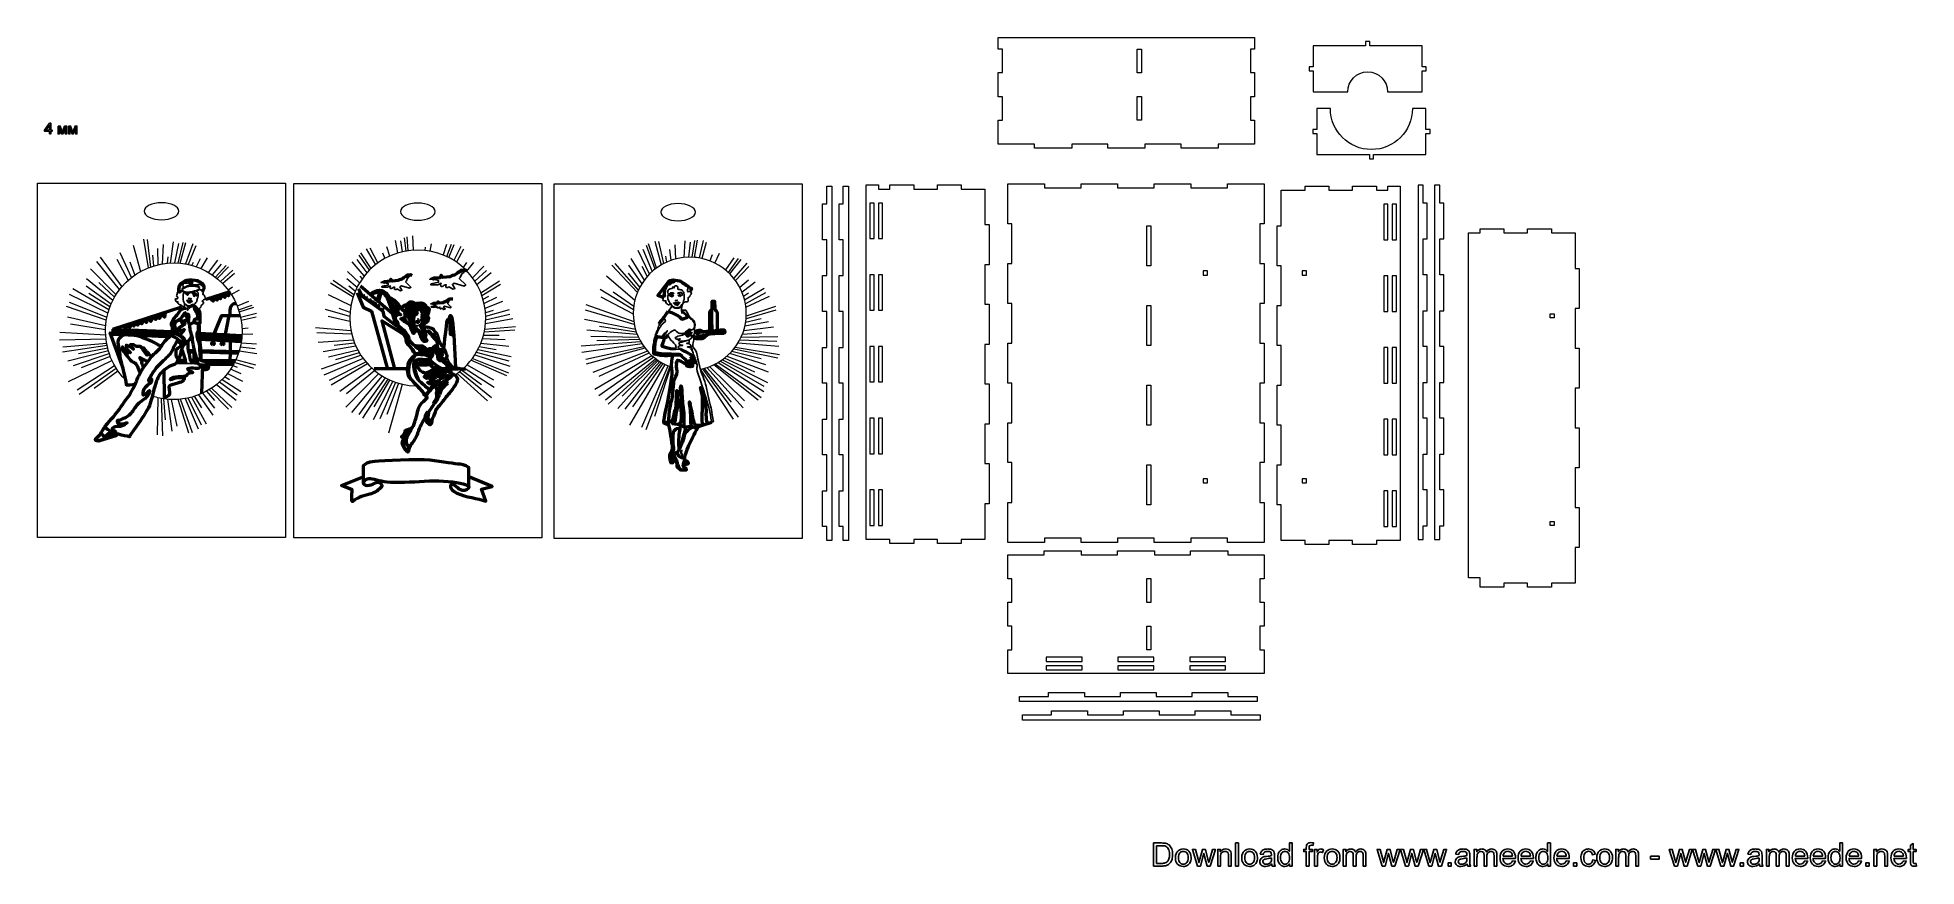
# Model space of a CAD drawing. Header units: millimetres. Extents: x -790 to 1043, y -481 to 328.
import ezdxf

# ---------------------------------------------------------------- set-up
doc = ezdxf.new("R2010")
doc.units = ezdxf.units.MM
doc.header["$MEASUREMENT"] = 0
doc.layers.add('Layer 1', color=7, linetype='Continuous')

msp = doc.modelspace()

# ---------------------------------------------------------------- linework, layer by layer
at = {"layer": 'Layer 1', "color": 250, "lineweight": 9}
for points, knots in [([(393.2025, 247.2501), (393.2025, 247.2501), (393.2025, 270.1734), (393.2025, 270.1734), (393.2025, 270.1734), (393.2025, 270.1734), (397.2025, 270.1734), (397.2025, 270.1734), (397.2025, 270.1734), (397.2025, 270.1734), (397.2025, 293.6404), (397.2025, 293.6404), (397.2025, 293.6404), (397.2025, 293.6404), (393.2025, 293.6404), (393.2025, 293.6404), (393.2025, 293.6404), (393.2025, 293.6404), (393.2025, 316.582), (393.2025, 316.582), (393.2025, 316.582), (393.2025, 316.582), (397.2025, 316.582), (397.2025, 316.582), (397.2025, 316.582), (397.2025, 316.582), (397.2025, 327.9066), (397.2025, 327.9066), (397.2025, 327.9066), (397.2025, 327.9066), (147.2027, 327.9066), (147.2027, 327.9066), (147.2027, 327.9066), (147.2027, 327.9066), (147.2027, 316.582), (147.2027, 316.582), (147.2027, 316.582), (147.2027, 316.582), (151.2027, 316.582), (151.2027, 316.582), (151.2027, 316.582), (151.2027, 316.582), (151.2027, 293.6404), (151.2027, 293.6404), (151.2027, 293.6404), (151.2027, 293.6404), (147.2027, 293.6404), (147.2027, 293.6404), (147.2027, 293.6404), (147.2027, 293.6404), (147.2027, 270.1697), (147.2027, 270.1697), (147.2027, 270.1697), (147.2027, 270.1697), (151.2027, 270.1697), (151.2027, 270.1697), (151.2027, 270.1697), (151.2027, 270.1697), (151.2027, 247.2446), (151.2027, 247.2446), (151.2027, 247.2446), (151.2027, 247.2446), (147.2027, 247.2446), (147.2027, 247.2446), (147.2027, 247.2446), (147.2027, 247.2446), (147.2027, 223.9011), (147.2027, 223.9011), (147.2027, 223.9011), (147.2027, 223.9011), (182.6265, 223.9011), (182.6265, 223.9011), (182.6265, 223.9011), (182.6265, 223.9011), (182.6265, 219.9011), (182.6265, 219.9011), (182.6265, 219.9011), (182.6265, 219.9011), (218.845, 219.9011), (218.845, 219.9011), (218.845, 219.9011), (218.845, 219.9011), (218.845, 223.9011), (218.845, 223.9011), (218.845, 223.9011), (218.845, 223.9011), (254.211, 223.9011), (254.211, 223.9011), (254.211, 223.9011), (254.211, 223.9011), (254.211, 219.9011), (254.211, 219.9011), (254.211, 219.9011), (254.211, 219.9011), (290.1943, 219.9011), (290.1943, 219.9011), (290.1943, 219.9011), (290.1943, 219.9011), (290.1943, 223.9011), (290.1943, 223.9011), (290.1943, 223.9011), (290.1943, 223.9011), (325.5603, 223.9011), (325.5603, 223.9011), (325.5603, 223.9011), (325.5603, 223.9011), (325.5603, 219.9011), (325.5603, 219.9011), (325.5603, 219.9011), (325.5603, 219.9011), (361.6318, 219.9011), (361.6318, 219.9011), (361.6318, 219.9011), (361.6318, 219.9011), (361.6318, 223.9011), (361.6318, 223.9011), (361.6318, 223.9011), (361.6318, 223.9011), (397.2025, 223.9011), (397.2025, 223.9011), (397.2025, 223.9011), (397.2025, 223.9011), (397.2025, 247.2501), (397.2025, 247.2501), (397.2025, 247.2501), (397.2025, 247.2501), (393.2025, 247.2501), (393.2025, 247.2501)], [0, 0, 0, 0, 0.03030303, 0.03030303, 0.03030303, 0.03030303, 0.060606061, 0.060606061, 0.060606061, 0.060606061, 0.090909091, 0.090909091, 0.090909091, 0.090909091, 0.121212121, 0.121212121, 0.121212121, 0.121212121, 0.151515152, 0.151515152, 0.151515152, 0.151515152, 0.181818182, 0.181818182, 0.181818182, 0.181818182, 0.212121212, 0.212121212, 0.212121212, 0.212121212, 0.242424242, 0.242424242, 0.242424242, 0.242424242, 0.272727273, 0.272727273, 0.272727273, 0.272727273, 0.303030303, 0.303030303, 0.303030303, 0.303030303, 0.333333333, 0.333333333, 0.333333333, 0.333333333, 0.363636364, 0.363636364, 0.363636364, 0.363636364, 0.393939394, 0.393939394, 0.393939394, 0.393939394, 0.424242424, 0.424242424, 0.424242424, 0.424242424, 0.454545455, 0.454545455, 0.454545455, 0.454545455, 0.484848485, 0.484848485, 0.484848485, 0.484848485, 0.515151515, 0.515151515, 0.515151515, 0.515151515, 0.545454545, 0.545454545, 0.545454545, 0.545454545, 0.575757576, 0.575757576, 0.575757576, 0.575757576, 0.606060606, 0.606060606, 0.606060606, 0.606060606, 0.636363636, 0.636363636, 0.636363636, 0.636363636, 0.666666667, 0.666666667, 0.666666667, 0.666666667, 0.696969697, 0.696969697, 0.696969697, 0.696969697, 0.727272727, 0.727272727, 0.727272727, 0.727272727, 0.757575758, 0.757575758, 0.757575758, 0.757575758, 0.787878788, 0.787878788, 0.787878788, 0.787878788, 0.818181818, 0.818181818, 0.818181818, 0.818181818, 0.848484848, 0.848484848, 0.848484848, 0.848484848, 0.878787879, 0.878787879, 0.878787879, 0.878787879, 0.909090909, 0.909090909, 0.909090909, 0.909090909, 0.939393939, 0.939393939, 0.939393939, 0.939393939, 1, 1, 1, 1]), ([(282.7925, 293.5011), (282.7925, 293.5011), (286.7925, 293.5011), (286.7925, 293.5011), (286.7925, 293.5011), (286.7925, 293.5011), (286.7925, 316.701), (286.7925, 316.701), (286.7925, 316.701), (286.7925, 316.701), (282.7925, 316.701), (282.7925, 316.701), (282.7925, 316.701), (282.7925, 316.701), (282.7925, 293.5011), (282.7925, 293.5011)], [0, 0, 0, 0, 0.2, 0.2, 0.2, 0.2, 0.4, 0.4, 0.4, 0.4, 0.6, 0.6, 0.6, 0.6, 1, 1, 1, 1]), ([(560.7717, 299.4045), (560.7717, 299.4045), (560.7717, 319.9044), (560.7717, 319.9044), (560.7717, 319.9044), (560.7717, 319.9044), (509.6199, 319.9044), (509.6199, 319.9044), (509.6199, 319.9044), (509.6199, 319.9044), (509.6199, 323.9004), (509.6199, 323.9004), (509.6199, 323.9004), (509.6199, 323.9004), (505.6199, 323.9004), (505.6199, 323.9004), (505.6199, 323.9004), (505.6199, 323.9004), (505.6199, 319.9044), (505.6199, 319.9044), (505.6199, 319.9044), (505.6199, 319.9044), (454.468, 319.9044), (454.468, 319.9044), (454.468, 319.9044), (454.468, 319.9044), (454.468, 299.4045), (454.468, 299.4045), (454.468, 299.4045), (454.468, 299.4045), (450.3964, 299.4045), (450.3964, 299.4045), (450.3964, 299.4045), (450.3964, 299.4045), (450.3964, 295.4045), (450.3964, 295.4045), (450.3964, 295.4045), (450.3964, 295.4045), (454.468, 295.4045), (454.468, 295.4045), (454.468, 295.4045), (454.468, 295.4045), (454.468, 274.9044), (454.468, 274.9044), (454.468, 274.9044), (454.468, 274.9044), (488.1198, 274.9044), (488.1198, 274.9044)], [0, 0, 0, 0, 0.076923077, 0.076923077, 0.076923077, 0.076923077, 0.153846154, 0.153846154, 0.153846154, 0.153846154, 0.230769231, 0.230769231, 0.230769231, 0.230769231, 0.307692308, 0.307692308, 0.307692308, 0.307692308, 0.384615385, 0.384615385, 0.384615385, 0.384615385, 0.461538462, 0.461538462, 0.461538462, 0.461538462, 0.538461538, 0.538461538, 0.538461538, 0.538461538, 0.615384615, 0.615384615, 0.615384615, 0.615384615, 0.692307692, 0.692307692, 0.692307692, 0.692307692, 0.769230769, 0.769230769, 0.769230769, 0.769230769, 0.846153846, 0.846153846, 0.846153846, 0.846153846, 1, 1, 1, 1]), ([(488.1198, 274.9044), (488.1198, 285.674), (496.8503, 294.4044), (507.6198, 294.4044), (507.6198, 294.4044), (518.3894, 294.4044), (527.1198, 285.674), (527.1198, 274.9044)], [0, 0, 0, 0, 0.333333333, 0.333333333, 0.333333333, 0.333333333, 1, 1, 1, 1]), ([(527.1198, 274.9044), (527.1198, 274.9044), (560.7717, 274.9044), (560.7717, 274.9044), (560.7717, 274.9044), (560.7717, 274.9044), (560.7717, 295.4045), (560.7717, 295.4045), (560.7717, 295.4045), (560.7717, 295.4045), (564.8434, 295.4045), (564.8434, 295.4045), (564.8434, 295.4045), (564.8434, 295.4045), (564.8434, 299.4045), (564.8434, 299.4045), (564.8434, 299.4045), (564.8434, 299.4045), (560.7717, 299.4045), (560.7717, 299.4045)], [0, 0, 0, 0, 0.166666667, 0.166666667, 0.166666667, 0.166666667, 0.333333333, 0.333333333, 0.333333333, 0.333333333, 0.5, 0.5, 0.5, 0.5, 0.666666667, 0.666666667, 0.666666667, 0.666666667, 1, 1, 1, 1]), ([(282.7925, 247.1011), (282.7925, 247.1011), (286.7925, 247.1011), (286.7925, 247.1011), (286.7925, 247.1011), (286.7925, 247.1011), (286.7925, 270.301), (286.7925, 270.301), (286.7925, 270.301), (286.7925, 270.301), (282.7925, 270.301), (282.7925, 270.301), (282.7925, 270.301), (282.7925, 270.301), (282.7925, 247.1011), (282.7925, 247.1011)], [0, 0, 0, 0, 0.2, 0.2, 0.2, 0.2, 0.4, 0.4, 0.4, 0.4, 0.6, 0.6, 0.6, 0.6, 1, 1, 1, 1]), ([(471.3002, 258.5997), (471.3002, 258.5997), (458.1484, 258.5997), (458.1484, 258.5997), (458.1484, 258.5997), (458.1484, 258.5997), (458.1484, 238.0997), (458.1484, 238.0997), (458.1484, 238.0997), (458.1484, 238.0997), (454.0766, 238.0997), (454.0766, 238.0997), (454.0766, 238.0997), (454.0766, 238.0997), (454.0766, 234.0997), (454.0766, 234.0997), (454.0766, 234.0997), (454.0766, 234.0997), (458.1484, 234.0997), (458.1484, 234.0997)], [0, 0, 0, 0, 0.166666667, 0.166666667, 0.166666667, 0.166666667, 0.333333333, 0.333333333, 0.333333333, 0.333333333, 0.5, 0.5, 0.5, 0.5, 0.666666667, 0.666666667, 0.666666667, 0.666666667, 1, 1, 1, 1]), ([(458.1484, 234.0997), (458.1484, 234.0997), (458.1484, 213.5997), (458.1484, 213.5997), (458.1484, 213.5997), (458.1484, 213.5997), (509.3001, 213.5997), (509.3001, 213.5997), (509.3001, 213.5997), (509.3001, 213.5997), (509.3001, 209.6038), (509.3001, 209.6038), (509.3001, 209.6038), (509.3001, 209.6038), (513.3002, 209.6038), (513.3002, 209.6038), (513.3002, 209.6038), (513.3002, 209.6038), (513.3002, 213.5997), (513.3002, 213.5997), (513.3002, 213.5997), (513.3002, 213.5997), (564.452, 213.5997), (564.452, 213.5997), (564.452, 213.5997), (564.452, 213.5997), (564.452, 234.0997), (564.452, 234.0997), (564.452, 234.0997), (564.452, 234.0997), (568.5237, 234.0997), (568.5237, 234.0997), (568.5237, 234.0997), (568.5237, 234.0997), (568.5237, 238.0997), (568.5237, 238.0997), (568.5237, 238.0997), (568.5237, 238.0997), (564.452, 238.0997), (564.452, 238.0997), (564.452, 238.0997), (564.452, 238.0997), (564.452, 258.5997), (564.452, 258.5997), (564.452, 258.5997), (564.452, 258.5997), (551.3001, 258.5997), (551.3001, 258.5997)], [0, 0, 0, 0, 0.076923077, 0.076923077, 0.076923077, 0.076923077, 0.153846154, 0.153846154, 0.153846154, 0.153846154, 0.230769231, 0.230769231, 0.230769231, 0.230769231, 0.307692308, 0.307692308, 0.307692308, 0.307692308, 0.384615385, 0.384615385, 0.384615385, 0.384615385, 0.461538462, 0.461538462, 0.461538462, 0.461538462, 0.538461538, 0.538461538, 0.538461538, 0.538461538, 0.615384615, 0.615384615, 0.615384615, 0.615384615, 0.692307692, 0.692307692, 0.692307692, 0.692307692, 0.769230769, 0.769230769, 0.769230769, 0.769230769, 0.846153846, 0.846153846, 0.846153846, 0.846153846, 1, 1, 1, 1]), ([(551.3001, 258.5997), (551.3001, 236.5083), (533.3916, 218.5998), (511.3002, 218.5998), (511.3002, 218.5998), (489.2088, 218.5998), (471.3002, 236.5083), (471.3002, 258.5997)], [0, 0, 0, 0, 0.333333333, 0.333333333, 0.333333333, 0.333333333, 1, 1, 1, 1]), ([(-790.2794, 185.8891), (-790.2794, 185.8891), (-790.2794, -160.1107), (-790.2794, -160.1107), (-790.2794, -160.1107), (-790.2794, -160.1107), (-548.2794, -160.1107), (-548.2794, -160.1107), (-548.2794, -160.1107), (-548.2794, -160.1107), (-548.2794, 185.8891), (-548.2794, 185.8891), (-548.2794, 185.8891), (-548.2794, 185.8891), (-790.2794, 185.8891), (-790.2794, 185.8891)], [0, 0, 0, 0, 0.2, 0.2, 0.2, 0.2, 0.4, 0.4, 0.4, 0.4, 0.6, 0.6, 0.6, 0.6, 1, 1, 1, 1]), ([(-540.3294, 185.4658), (-540.3294, 185.4658), (-540.3294, -160.534), (-540.3294, -160.534), (-540.3294, -160.534), (-540.3294, -160.534), (-298.3295, -160.534), (-298.3295, -160.534), (-298.3295, -160.534), (-298.3295, -160.534), (-298.3295, 185.4658), (-298.3295, 185.4658), (-298.3295, 185.4658), (-298.3295, 185.4658), (-540.3294, 185.4658), (-540.3294, 185.4658)], [0, 0, 0, 0, 0.2, 0.2, 0.2, 0.2, 0.4, 0.4, 0.4, 0.4, 0.6, 0.6, 0.6, 0.6, 1, 1, 1, 1]), ([(-286.3239, 184.9801), (-286.3239, 184.9801), (-286.3239, -161.0197), (-286.3239, -161.0197), (-286.3239, -161.0197), (-286.3239, -161.0197), (-44.3239, -161.0197), (-44.3239, -161.0197), (-44.3239, -161.0197), (-44.3239, -161.0197), (-44.3239, 184.9801), (-44.3239, 184.9801), (-44.3239, 184.9801), (-44.3239, 184.9801), (-286.3239, 184.9801), (-286.3239, 184.9801)], [0, 0, 0, 0, 0.2, 0.2, 0.2, 0.2, 0.4, 0.4, 0.4, 0.4, 0.6, 0.6, 0.6, 0.6, 1, 1, 1, 1]), ([(30.2287, 180.0122), (30.2287, 180.0122), (30.214, 183.9902), (30.214, 183.9902), (30.214, 183.9902), (30.214, 183.9902), (18.218, 183.9902), (18.218, 183.9902), (18.218, 183.9902), (18.218, 183.9902), (18.218, -161.9876), (18.218, -161.9876), (18.218, -161.9876), (18.218, -161.9876), (41.418, -161.9876), (41.418, -161.9876), (41.418, -161.9876), (41.418, -161.9876), (41.418, -165.9876), (41.418, -165.9876), (41.418, -165.9876), (41.418, -165.9876), (64.6178, -165.9876), (64.6178, -165.9876), (64.6178, -165.9876), (64.6178, -165.9876), (64.6178, -161.9876), (64.6178, -161.9876), (64.6178, -161.9876), (64.6178, -161.9876), (87.8179, -161.9876), (87.8179, -161.9876), (87.8179, -161.9876), (87.8179, -161.9876), (87.8179, -165.9876), (87.8179, -165.9876), (87.8179, -165.9876), (87.8179, -165.9876), (111.0178, -165.9876), (111.0178, -165.9876), (111.0178, -165.9876), (111.0178, -165.9876), (111.0178, -161.9876), (111.0178, -161.9876), (111.0178, -161.9876), (111.0178, -161.9876), (134.2178, -161.9876), (134.2178, -161.9876), (134.2178, -161.9876), (134.2178, -161.9876), (134.2178, -127.1785), (134.2178, -127.1785), (134.2178, -127.1785), (134.2178, -127.1785), (138.2178, -127.1785), (138.2178, -127.1785), (138.2178, -127.1785), (138.2178, -127.1785), (138.2178, -88.0055), (138.2178, -88.0055), (138.2178, -88.0055), (138.2178, -88.0055), (134.2178, -88.0055), (134.2178, -88.0055), (134.2178, -88.0055), (134.2178, -88.0055), (134.2178, -49.4205), (134.2178, -49.4205), (134.2178, -49.4205), (134.2178, -49.4205), (138.2178, -49.4205), (138.2178, -49.4205), (138.2178, -49.4205), (138.2178, -49.4205), (138.2178, -10.2401), (138.2178, -10.2401), (138.2178, -10.2401), (138.2178, -10.2401), (134.2178, -10.2401), (134.2178, -10.2401), (134.2178, -10.2401), (134.2178, -10.2401), (134.2178, 28.2677), (134.2178, 28.2677), (134.2178, 28.2677), (134.2178, 28.2677), (138.2178, 28.2677), (138.2178, 28.2677), (138.2178, 28.2677), (138.2178, 28.2677), (138.2178, 67.5141), (138.2178, 67.5141), (138.2178, 67.5141), (138.2178, 67.5141), (134.2178, 67.5141), (134.2178, 67.5141), (134.2178, 67.5141), (134.2178, 67.5141), (134.2178, 106.0992), (134.2178, 106.0992), (134.2178, 106.0992), (134.2178, 106.0992), (138.2178, 106.0992), (138.2178, 106.0992), (138.2178, 106.0992), (138.2178, 106.0992), (138.2178, 145.2649), (138.2178, 145.2649), (138.2178, 145.2649), (138.2178, 145.2649), (134.2178, 145.2649), (134.2178, 145.2649), (134.2178, 145.2649), (134.2178, 145.2649), (134.2178, 180.0122), (134.2178, 180.0122), (134.2178, 180.0122), (134.2178, 180.0122), (111.0178, 180.0122), (111.0178, 180.0122), (111.0178, 180.0122), (111.0178, 180.0122), (111.0178, 184.0122), (111.0178, 184.0122), (111.0178, 184.0122), (111.0178, 184.0122), (87.8179, 184.0122), (87.8179, 184.0122), (87.8179, 184.0122), (87.8179, 184.0122), (87.8179, 180.0122), (87.8179, 180.0122), (87.8179, 180.0122), (87.8179, 180.0122), (64.6178, 180.0122), (64.6178, 180.0122), (64.6178, 180.0122), (64.6178, 180.0122), (64.6178, 184.0122), (64.6178, 184.0122), (64.6178, 184.0122), (64.6178, 184.0122), (41.418, 184.0122), (41.418, 184.0122), (41.418, 184.0122), (41.418, 184.0122), (41.418, 180.0122), (41.418, 180.0122), (41.418, 180.0122), (41.418, 180.0122), (30.2287, 180.0122), (30.2287, 180.0122)], [0, 0, 0, 0, 0.025641026, 0.025641026, 0.025641026, 0.025641026, 0.051282051, 0.051282051, 0.051282051, 0.051282051, 0.076923077, 0.076923077, 0.076923077, 0.076923077, 0.102564103, 0.102564103, 0.102564103, 0.102564103, 0.128205128, 0.128205128, 0.128205128, 0.128205128, 0.153846154, 0.153846154, 0.153846154, 0.153846154, 0.179487179, 0.179487179, 0.179487179, 0.179487179, 0.205128205, 0.205128205, 0.205128205, 0.205128205, 0.230769231, 0.230769231, 0.230769231, 0.230769231, 0.256410256, 0.256410256, 0.256410256, 0.256410256, 0.282051282, 0.282051282, 0.282051282, 0.282051282, 0.307692308, 0.307692308, 0.307692308, 0.307692308, 0.333333333, 0.333333333, 0.333333333, 0.333333333, 0.358974359, 0.358974359, 0.358974359, 0.358974359, 0.384615385, 0.384615385, 0.384615385, 0.384615385, 0.41025641, 0.41025641, 0.41025641, 0.41025641, 0.435897436, 0.435897436, 0.435897436, 0.435897436, 0.461538462, 0.461538462, 0.461538462, 0.461538462, 0.487179487, 0.487179487, 0.487179487, 0.487179487, 0.512820513, 0.512820513, 0.512820513, 0.512820513, 0.538461538, 0.538461538, 0.538461538, 0.538461538, 0.564102564, 0.564102564, 0.564102564, 0.564102564, 0.58974359, 0.58974359, 0.58974359, 0.58974359, 0.615384615, 0.615384615, 0.615384615, 0.615384615, 0.641025641, 0.641025641, 0.641025641, 0.641025641, 0.666666667, 0.666666667, 0.666666667, 0.666666667, 0.692307692, 0.692307692, 0.692307692, 0.692307692, 0.717948718, 0.717948718, 0.717948718, 0.717948718, 0.743589744, 0.743589744, 0.743589744, 0.743589744, 0.769230769, 0.769230769, 0.769230769, 0.769230769, 0.794871795, 0.794871795, 0.794871795, 0.794871795, 0.820512821, 0.820512821, 0.820512821, 0.820512821, 0.846153846, 0.846153846, 0.846153846, 0.846153846, 0.871794872, 0.871794872, 0.871794872, 0.871794872, 0.897435897, 0.897435897, 0.897435897, 0.897435897, 0.923076923, 0.923076923, 0.923076923, 0.923076923, 0.948717949, 0.948717949, 0.948717949, 0.948717949, 1, 1, 1, 1]), ([(406.4975, 146.1905), (406.4975, 146.1905), (406.4975, 185.0705), (406.4975, 185.0705), (406.4975, 185.0705), (406.4975, 185.0705), (370.7825, 185.0705), (370.7825, 185.0705), (370.7825, 185.0705), (370.7825, 185.0705), (370.7825, 181.0705), (370.7825, 181.0705), (370.7825, 181.0705), (370.7825, 181.0705), (335.0685, 181.0705), (335.0685, 181.0705), (335.0685, 181.0705), (335.0685, 181.0705), (335.0685, 185.0705), (335.0685, 185.0705), (335.0685, 185.0705), (335.0685, 185.0705), (299.3545, 185.0705), (299.3545, 185.0705), (299.3545, 185.0705), (299.3545, 185.0705), (299.3545, 181.0705), (299.3545, 181.0705), (299.3545, 181.0705), (299.3545, 181.0705), (263.6405, 181.0705), (263.6405, 181.0705), (263.6405, 181.0705), (263.6405, 181.0705), (263.6405, 185.0705), (263.6405, 185.0705), (263.6405, 185.0705), (263.6405, 185.0705), (227.9265, 185.0705), (227.9265, 185.0705), (227.9265, 185.0705), (227.9265, 185.0705), (227.9265, 181.0705), (227.9265, 181.0705), (227.9265, 181.0705), (227.9265, 181.0705), (192.2125, 181.0705), (192.2125, 181.0705), (192.2125, 181.0705), (192.2125, 181.0705), (192.2125, 185.0705), (192.2125, 185.0705), (192.2125, 185.0705), (192.2125, 185.0705), (156.4976, 185.0705), (156.4976, 185.0705), (156.4976, 185.0705), (156.4976, 185.0705), (156.4976, 146.1905), (156.4976, 146.1905), (156.4976, 146.1905), (156.4976, 146.1905), (160.4976, 146.1905), (160.4976, 146.1905), (160.4976, 146.1905), (160.4976, 146.1905), (160.4976, 107.3105), (160.4976, 107.3105), (160.4976, 107.3105), (160.4976, 107.3105), (156.4976, 107.3105), (156.4976, 107.3105), (156.4976, 107.3105), (156.4976, 107.3105), (156.4976, 68.4305), (156.4976, 68.4305), (156.4976, 68.4305), (156.4976, 68.4305), (160.4976, 68.4305), (160.4976, 68.4305), (160.4976, 68.4305), (160.4976, 68.4305), (160.4976, 29.5507), (160.4976, 29.5507), (160.4976, 29.5507), (160.4976, 29.5507), (156.4976, 29.5507), (156.4976, 29.5507), (156.4976, 29.5507), (156.4976, 29.5507), (156.4976, -9.3293), (156.4976, -9.3293), (156.4976, -9.3293), (156.4976, -9.3293), (160.4976, -9.3293), (160.4976, -9.3293), (160.4976, -9.3293), (160.4976, -9.3293), (160.4976, -48.2093), (160.4976, -48.2093), (160.4976, -48.2093), (160.4976, -48.2093), (156.4976, -48.2093), (156.4976, -48.2093), (156.4976, -48.2093), (156.4976, -48.2093), (156.4976, -87.0893), (156.4976, -87.0893), (156.4976, -87.0893), (156.4976, -87.0893), (160.4976, -87.0893), (160.4976, -87.0893), (160.4976, -87.0893), (160.4976, -87.0893), (160.4976, -125.9693), (160.4976, -125.9693), (160.4976, -125.9693), (160.4976, -125.9693), (156.4976, -125.9693), (156.4976, -125.9693), (156.4976, -125.9693), (156.4976, -125.9693), (156.4976, -164.9293), (156.4976, -164.9293), (156.4976, -164.9293), (156.4976, -164.9293), (192.2125, -164.9293), (192.2125, -164.9293), (192.2125, -164.9293), (192.2125, -164.9293), (192.2125, -160.9293), (192.2125, -160.9293), (192.2125, -160.9293), (192.2125, -160.9293), (227.9265, -160.9293), (227.9265, -160.9293), (227.9265, -160.9293), (227.9265, -160.9293), (227.9265, -164.9293), (227.9265, -164.9293), (227.9265, -164.9293), (227.9265, -164.9293), (263.6405, -164.9293), (263.6405, -164.9293), (263.6405, -164.9293), (263.6405, -164.9293), (263.6405, -160.9293), (263.6405, -160.9293), (263.6405, -160.9293), (263.6405, -160.9293), (299.3545, -160.9293), (299.3545, -160.9293), (299.3545, -160.9293), (299.3545, -160.9293), (299.3545, -164.9293), (299.3545, -164.9293), (299.3545, -164.9293), (299.3545, -164.9293), (335.0685, -164.9293), (335.0685, -164.9293), (335.0685, -164.9293), (335.0685, -164.9293), (335.0685, -160.9293), (335.0685, -160.9293), (335.0685, -160.9293), (335.0685, -160.9293), (370.7825, -160.9293), (370.7825, -160.9293), (370.7825, -160.9293), (370.7825, -160.9293), (370.7825, -164.9293), (370.7825, -164.9293), (370.7825, -164.9293), (370.7825, -164.9293), (406.4975, -164.9293), (406.4975, -164.9293), (406.4975, -164.9293), (406.4975, -164.9293), (406.4975, -125.9693), (406.4975, -125.9693), (406.4975, -125.9693), (406.4975, -125.9693), (402.4975, -125.9693), (402.4975, -125.9693), (402.4975, -125.9693), (402.4975, -125.9693), (402.4975, -87.0893), (402.4975, -87.0893), (402.4975, -87.0893), (402.4975, -87.0893), (406.4975, -87.0893), (406.4975, -87.0893), (406.4975, -87.0893), (406.4975, -87.0893), (406.4975, -48.2093), (406.4975, -48.2093), (406.4975, -48.2093), (406.4975, -48.2093), (402.4975, -48.2093), (402.4975, -48.2093), (402.4975, -48.2093), (402.4975, -48.2093), (402.4975, -9.3293), (402.4975, -9.3293), (402.4975, -9.3293), (402.4975, -9.3293), (406.4975, -9.3293), (406.4975, -9.3293), (406.4975, -9.3293), (406.4975, -9.3293), (406.4975, 29.5507), (406.4975, 29.5507), (406.4975, 29.5507), (406.4975, 29.5507), (402.4975, 29.5507), (402.4975, 29.5507), (402.4975, 29.5507), (402.4975, 29.5507), (402.4975, 68.4305), (402.4975, 68.4305), (402.4975, 68.4305), (402.4975, 68.4305), (406.4975, 68.4305), (406.4975, 68.4305), (406.4975, 68.4305), (406.4975, 68.4305), (406.4975, 107.3105), (406.4975, 107.3105), (406.4975, 107.3105), (406.4975, 107.3105), (402.4975, 107.3105), (402.4975, 107.3105), (402.4975, 107.3105), (402.4975, 107.3105), (402.4975, 146.1905), (402.4975, 146.1905), (402.4975, 146.1905), (402.4975, 146.1905), (406.4975, 146.1905), (406.4975, 146.1905)], [0, 0, 0, 0, 0.016393443, 0.016393443, 0.016393443, 0.016393443, 0.032786885, 0.032786885, 0.032786885, 0.032786885, 0.049180328, 0.049180328, 0.049180328, 0.049180328, 0.06557377, 0.06557377, 0.06557377, 0.06557377, 0.081967213, 0.081967213, 0.081967213, 0.081967213, 0.098360656, 0.098360656, 0.098360656, 0.098360656, 0.114754098, 0.114754098, 0.114754098, 0.114754098, 0.131147541, 0.131147541, 0.131147541, 0.131147541, 0.147540984, 0.147540984, 0.147540984, 0.147540984, 0.163934426, 0.163934426, 0.163934426, 0.163934426, 0.180327869, 0.180327869, 0.180327869, 0.180327869, 0.196721311, 0.196721311, 0.196721311, 0.196721311, 0.213114754, 0.213114754, 0.213114754, 0.213114754, 0.229508197, 0.229508197, 0.229508197, 0.229508197, 0.245901639, 0.245901639, 0.245901639, 0.245901639, 0.262295082, 0.262295082, 0.262295082, 0.262295082, 0.278688525, 0.278688525, 0.278688525, 0.278688525, 0.295081967, 0.295081967, 0.295081967, 0.295081967, 0.31147541, 0.31147541, 0.31147541, 0.31147541, 0.327868852, 0.327868852, 0.327868852, 0.327868852, 0.344262295, 0.344262295, 0.344262295, 0.344262295, 0.360655738, 0.360655738, 0.360655738, 0.360655738, 0.37704918, 0.37704918, 0.37704918, 0.37704918, 0.393442623, 0.393442623, 0.393442623, 0.393442623, 0.409836066, 0.409836066, 0.409836066, 0.409836066, 0.426229508, 0.426229508, 0.426229508, 0.426229508, 0.442622951, 0.442622951, 0.442622951, 0.442622951, 0.459016393, 0.459016393, 0.459016393, 0.459016393, 0.475409836, 0.475409836, 0.475409836, 0.475409836, 0.491803279, 0.491803279, 0.491803279, 0.491803279, 0.508196721, 0.508196721, 0.508196721, 0.508196721, 0.524590164, 0.524590164, 0.524590164, 0.524590164, 0.540983607, 0.540983607, 0.540983607, 0.540983607, 0.557377049, 0.557377049, 0.557377049, 0.557377049, 0.573770492, 0.573770492, 0.573770492, 0.573770492, 0.590163934, 0.590163934, 0.590163934, 0.590163934, 0.606557377, 0.606557377, 0.606557377, 0.606557377, 0.62295082, 0.62295082, 0.62295082, 0.62295082, 0.639344262, 0.639344262, 0.639344262, 0.639344262, 0.655737705, 0.655737705, 0.655737705, 0.655737705, 0.672131148, 0.672131148, 0.672131148, 0.672131148, 0.68852459, 0.68852459, 0.68852459, 0.68852459, 0.704918033, 0.704918033, 0.704918033, 0.704918033, 0.721311475, 0.721311475, 0.721311475, 0.721311475, 0.737704918, 0.737704918, 0.737704918, 0.737704918, 0.754098361, 0.754098361, 0.754098361, 0.754098361, 0.770491803, 0.770491803, 0.770491803, 0.770491803, 0.786885246, 0.786885246, 0.786885246, 0.786885246, 0.803278689, 0.803278689, 0.803278689, 0.803278689, 0.819672131, 0.819672131, 0.819672131, 0.819672131, 0.836065574, 0.836065574, 0.836065574, 0.836065574, 0.852459016, 0.852459016, 0.852459016, 0.852459016, 0.868852459, 0.868852459, 0.868852459, 0.868852459, 0.885245902, 0.885245902, 0.885245902, 0.885245902, 0.901639344, 0.901639344, 0.901639344, 0.901639344, 0.918032787, 0.918032787, 0.918032787, 0.918032787, 0.93442623, 0.93442623, 0.93442623, 0.93442623, 0.950819672, 0.950819672, 0.950819672, 0.950819672, 0.967213115, 0.967213115, 0.967213115, 0.967213115, 1, 1, 1, 1]), ([(565.8493, -113.7175), (565.8493, -113.7175), (565.8493, -148.7175), (565.8493, -148.7175), (565.8493, -148.7175), (565.8493, -148.7175), (561.8494, -148.7175), (561.8494, -148.7175), (561.8494, -148.7175), (561.8494, -148.7175), (561.8494, -162.2269), (561.8494, -162.2269), (561.8494, -162.2269), (561.8494, -162.2269), (556.8493, -162.2269), (556.8493, -162.2269), (556.8493, -162.2269), (556.8493, -162.2269), (556.8493, 183.7658), (556.8493, 183.7658), (556.8493, 183.7658), (556.8493, 183.7658), (561.8494, 183.7658), (561.8494, 183.7658), (561.8494, 183.7658), (561.8494, 183.7658), (561.8494, 166.2823), (561.8494, 166.2823), (561.8494, 166.2823), (561.8494, 166.2823), (565.8493, 166.2823), (565.8493, 166.2823), (565.8493, 166.2823), (565.8493, 166.2823), (565.8493, 131.2824), (565.8493, 131.2824), (565.8493, 131.2824), (565.8493, 131.2824), (561.8494, 131.2824), (561.8494, 131.2824), (561.8494, 131.2824), (561.8494, 131.2824), (561.8494, 96.2823), (561.8494, 96.2823), (561.8494, 96.2823), (561.8494, 96.2823), (565.8493, 96.2823), (565.8493, 96.2823), (565.8493, 96.2823), (565.8493, 96.2823), (565.8493, 61.2823), (565.8493, 61.2823), (565.8493, 61.2823), (565.8493, 61.2823), (561.8494, 61.2823), (561.8494, 61.2823), (561.8494, 61.2823), (561.8494, 61.2823), (561.8494, 26.2824), (561.8494, 26.2824), (561.8494, 26.2824), (561.8494, 26.2824), (565.8493, 26.2824), (565.8493, 26.2824), (565.8493, 26.2824), (565.8493, 26.2824), (565.8493, -8.7175), (565.8493, -8.7175), (565.8493, -8.7175), (565.8493, -8.7175), (561.8494, -8.7175), (561.8494, -8.7175), (561.8494, -8.7175), (561.8494, -8.7175), (561.8494, -43.7174), (561.8494, -43.7174), (561.8494, -43.7174), (561.8494, -43.7174), (565.8493, -43.7174), (565.8493, -43.7174), (565.8493, -43.7174), (565.8493, -43.7174), (565.8493, -78.7175), (565.8493, -78.7175), (565.8493, -78.7175), (565.8493, -78.7175), (561.8494, -78.7175), (561.8494, -78.7175), (561.8494, -78.7175), (561.8494, -78.7175), (561.8494, -113.7175), (561.8494, -113.7175), (561.8494, -113.7175), (561.8494, -113.7175), (565.8493, -113.7175), (565.8493, -113.7175)], [0, 0, 0, 0, 0.04, 0.04, 0.04, 0.04, 0.08, 0.08, 0.08, 0.08, 0.12, 0.12, 0.12, 0.12, 0.16, 0.16, 0.16, 0.16, 0.2, 0.2, 0.2, 0.2, 0.24, 0.24, 0.24, 0.24, 0.28, 0.28, 0.28, 0.28, 0.32, 0.32, 0.32, 0.32, 0.36, 0.36, 0.36, 0.36, 0.4, 0.4, 0.4, 0.4, 0.44, 0.44, 0.44, 0.44, 0.48, 0.48, 0.48, 0.48, 0.52, 0.52, 0.52, 0.52, 0.56, 0.56, 0.56, 0.56, 0.6, 0.6, 0.6, 0.6, 0.64, 0.64, 0.64, 0.64, 0.68, 0.68, 0.68, 0.68, 0.72, 0.72, 0.72, 0.72, 0.76, 0.76, 0.76, 0.76, 0.8, 0.8, 0.8, 0.8, 0.84, 0.84, 0.84, 0.84, 0.88, 0.88, 0.88, 0.88, 0.92, 0.92, 0.92, 0.92, 1, 1, 1, 1]), ([(581.9549, -113.7175), (581.9549, -113.7175), (581.9549, -148.7175), (581.9549, -148.7175), (581.9549, -148.7175), (581.9549, -148.7175), (577.955, -148.7175), (577.955, -148.7175), (577.955, -148.7175), (577.955, -148.7175), (577.955, -162.2269), (577.955, -162.2269), (577.955, -162.2269), (577.955, -162.2269), (572.9549, -162.2269), (572.9549, -162.2269), (572.9549, -162.2269), (572.9549, -162.2269), (572.9549, 183.7658), (572.9549, 183.7658), (572.9549, 183.7658), (572.9549, 183.7658), (577.955, 183.7658), (577.955, 183.7658), (577.955, 183.7658), (577.955, 183.7658), (577.955, 166.2823), (577.955, 166.2823), (577.955, 166.2823), (577.955, 166.2823), (581.9549, 166.2823), (581.9549, 166.2823), (581.9549, 166.2823), (581.9549, 166.2823), (581.9549, 131.2824), (581.9549, 131.2824), (581.9549, 131.2824), (581.9549, 131.2824), (577.955, 131.2824), (577.955, 131.2824), (577.955, 131.2824), (577.955, 131.2824), (577.955, 96.2823), (577.955, 96.2823), (577.955, 96.2823), (577.955, 96.2823), (581.9549, 96.2823), (581.9549, 96.2823), (581.9549, 96.2823), (581.9549, 96.2823), (581.9549, 61.2823), (581.9549, 61.2823), (581.9549, 61.2823), (581.9549, 61.2823), (577.955, 61.2823), (577.955, 61.2823), (577.955, 61.2823), (577.955, 61.2823), (577.955, 26.2824), (577.955, 26.2824), (577.955, 26.2824), (577.955, 26.2824), (581.9549, 26.2824), (581.9549, 26.2824), (581.9549, 26.2824), (581.9549, 26.2824), (581.9549, -8.7175), (581.9549, -8.7175), (581.9549, -8.7175), (581.9549, -8.7175), (577.955, -8.7175), (577.955, -8.7175), (577.955, -8.7175), (577.955, -8.7175), (577.955, -43.7174), (577.955, -43.7174), (577.955, -43.7174), (577.955, -43.7174), (581.9549, -43.7174), (581.9549, -43.7174), (581.9549, -43.7174), (581.9549, -43.7174), (581.9549, -78.7175), (581.9549, -78.7175), (581.9549, -78.7175), (581.9549, -78.7175), (577.955, -78.7175), (577.955, -78.7175), (577.955, -78.7175), (577.955, -78.7175), (577.955, -113.7175), (577.955, -113.7175), (577.955, -113.7175), (577.955, -113.7175), (581.9549, -113.7175), (581.9549, -113.7175)], [0, 0, 0, 0, 0.04, 0.04, 0.04, 0.04, 0.08, 0.08, 0.08, 0.08, 0.12, 0.12, 0.12, 0.12, 0.16, 0.16, 0.16, 0.16, 0.2, 0.2, 0.2, 0.2, 0.24, 0.24, 0.24, 0.24, 0.28, 0.28, 0.28, 0.28, 0.32, 0.32, 0.32, 0.32, 0.36, 0.36, 0.36, 0.36, 0.4, 0.4, 0.4, 0.4, 0.44, 0.44, 0.44, 0.44, 0.48, 0.48, 0.48, 0.48, 0.52, 0.52, 0.52, 0.52, 0.56, 0.56, 0.56, 0.56, 0.6, 0.6, 0.6, 0.6, 0.64, 0.64, 0.64, 0.64, 0.68, 0.68, 0.68, 0.68, 0.72, 0.72, 0.72, 0.72, 0.76, 0.76, 0.76, 0.76, 0.8, 0.8, 0.8, 0.8, 0.84, 0.84, 0.84, 0.84, 0.88, 0.88, 0.88, 0.88, 0.92, 0.92, 0.92, 0.92, 1, 1, 1, 1]), ([(-652.3469, 158.3663), (-652.3469, 153.7522), (-659.9278, 150.0116), (-669.2794, 150.0116), (-669.2794, 150.0116), (-678.6309, 150.0116), (-686.2119, 153.7522), (-686.2119, 158.3663), (-686.2119, 158.3663), (-686.2119, 162.9804), (-678.6309, 166.721), (-669.2794, 166.721), (-669.2794, 166.721), (-659.9278, 166.721), (-652.3469, 162.9804), (-652.3469, 158.3663)], [0, 0, 0, 0, 0.2, 0.2, 0.2, 0.2, 0.4, 0.4, 0.4, 0.4, 0.6, 0.6, 0.6, 0.6, 1, 1, 1, 1]), ([(-402.397, 157.943), (-402.397, 153.3289), (-409.9779, 149.5883), (-419.3295, 149.5883), (-419.3295, 149.5883), (-428.681, 149.5883), (-436.262, 153.3289), (-436.262, 157.943), (-436.262, 157.943), (-436.262, 162.5571), (-428.681, 166.2977), (-419.3295, 166.2977), (-419.3295, 166.2977), (-409.9779, 166.2977), (-402.397, 162.5571), (-402.397, 157.943)], [0, 0, 0, 0, 0.2, 0.2, 0.2, 0.2, 0.4, 0.4, 0.4, 0.4, 0.6, 0.6, 0.6, 0.6, 1, 1, 1, 1]), ([(-148.3914, 157.4573), (-148.3914, 152.8432), (-155.9723, 149.1026), (-165.3239, 149.1026), (-165.3239, 149.1026), (-174.6754, 149.1026), (-182.2564, 152.8432), (-182.2564, 157.4573), (-182.2564, 157.4573), (-182.2564, 162.0714), (-174.6754, 165.812), (-165.3239, 165.812), (-165.3239, 165.812), (-155.9723, 165.812), (-148.3914, 162.0714), (-148.3914, 157.4573)], [0, 0, 0, 0, 0.2, 0.2, 0.2, 0.2, 0.4, 0.4, 0.4, 0.4, 0.6, 0.6, 0.6, 0.6, 1, 1, 1, 1]), ([(-24.2119, -114.5365), (-24.2119, -114.5365), (-24.2119, -149.5365), (-24.2119, -149.5365), (-24.2119, -149.5365), (-24.2119, -149.5365), (-20.212, -149.5365), (-20.212, -149.5365), (-20.212, -149.5365), (-20.212, -149.5365), (-20.212, -163.0459), (-20.212, -163.0459), (-20.212, -163.0459), (-20.212, -163.0459), (-15.2119, -163.0459), (-15.2119, -163.0459), (-15.2119, -163.0459), (-15.2119, -163.0459), (-15.2119, 182.9468), (-15.2119, 182.9468), (-15.2119, 182.9468), (-15.2119, 182.9468), (-20.212, 182.9468), (-20.212, 182.9468), (-20.212, 182.9468), (-20.212, 182.9468), (-20.212, 165.4633), (-20.212, 165.4633), (-20.212, 165.4633), (-20.212, 165.4633), (-24.2119, 165.4633), (-24.2119, 165.4633), (-24.2119, 165.4633), (-24.2119, 165.4633), (-24.2119, 130.4634), (-24.2119, 130.4634), (-24.2119, 130.4634), (-24.2119, 130.4634), (-20.212, 130.4634), (-20.212, 130.4634), (-20.212, 130.4634), (-20.212, 130.4634), (-20.212, 95.4633), (-20.212, 95.4633), (-20.212, 95.4633), (-20.212, 95.4633), (-24.2119, 95.4633), (-24.2119, 95.4633), (-24.2119, 95.4633), (-24.2119, 95.4633), (-24.2119, 60.4633), (-24.2119, 60.4633), (-24.2119, 60.4633), (-24.2119, 60.4633), (-20.212, 60.4633), (-20.212, 60.4633), (-20.212, 60.4633), (-20.212, 60.4633), (-20.212, 25.4634), (-20.212, 25.4634), (-20.212, 25.4634), (-20.212, 25.4634), (-24.2119, 25.4634), (-24.2119, 25.4634), (-24.2119, 25.4634), (-24.2119, 25.4634), (-24.2119, -9.5365), (-24.2119, -9.5365), (-24.2119, -9.5365), (-24.2119, -9.5365), (-20.212, -9.5365), (-20.212, -9.5365), (-20.212, -9.5365), (-20.212, -9.5365), (-20.212, -44.5364), (-20.212, -44.5364), (-20.212, -44.5364), (-20.212, -44.5364), (-24.2119, -44.5364), (-24.2119, -44.5364), (-24.2119, -44.5364), (-24.2119, -44.5364), (-24.2119, -79.5365), (-24.2119, -79.5365), (-24.2119, -79.5365), (-24.2119, -79.5365), (-20.212, -79.5365), (-20.212, -79.5365), (-20.212, -79.5365), (-20.212, -79.5365), (-20.212, -114.5365), (-20.212, -114.5365), (-20.212, -114.5365), (-20.212, -114.5365), (-24.2119, -114.5365), (-24.2119, -114.5365)], [0, 0, 0, 0, 0.04, 0.04, 0.04, 0.04, 0.08, 0.08, 0.08, 0.08, 0.12, 0.12, 0.12, 0.12, 0.16, 0.16, 0.16, 0.16, 0.2, 0.2, 0.2, 0.2, 0.24, 0.24, 0.24, 0.24, 0.28, 0.28, 0.28, 0.28, 0.32, 0.32, 0.32, 0.32, 0.36, 0.36, 0.36, 0.36, 0.4, 0.4, 0.4, 0.4, 0.44, 0.44, 0.44, 0.44, 0.48, 0.48, 0.48, 0.48, 0.52, 0.52, 0.52, 0.52, 0.56, 0.56, 0.56, 0.56, 0.6, 0.6, 0.6, 0.6, 0.64, 0.64, 0.64, 0.64, 0.68, 0.68, 0.68, 0.68, 0.72, 0.72, 0.72, 0.72, 0.76, 0.76, 0.76, 0.76, 0.8, 0.8, 0.8, 0.8, 0.84, 0.84, 0.84, 0.84, 0.88, 0.88, 0.88, 0.88, 0.92, 0.92, 0.92, 0.92, 1, 1, 1, 1]), ([(-8.1063, -114.5365), (-8.1063, -114.5365), (-8.1063, -149.5365), (-8.1063, -149.5365), (-8.1063, -149.5365), (-8.1063, -149.5365), (-4.1064, -149.5365), (-4.1064, -149.5365), (-4.1064, -149.5365), (-4.1064, -149.5365), (-4.1064, -163.0459), (-4.1064, -163.0459), (-4.1064, -163.0459), (-4.1064, -163.0459), (0.8937, -163.0459), (0.8937, -163.0459), (0.8937, -163.0459), (0.8937, -163.0459), (0.8937, 182.9468), (0.8937, 182.9468), (0.8937, 182.9468), (0.8937, 182.9468), (-4.1064, 182.9468), (-4.1064, 182.9468), (-4.1064, 182.9468), (-4.1064, 182.9468), (-4.1064, 165.4633), (-4.1064, 165.4633), (-4.1064, 165.4633), (-4.1064, 165.4633), (-8.1063, 165.4633), (-8.1063, 165.4633), (-8.1063, 165.4633), (-8.1063, 165.4633), (-8.1063, 130.4634), (-8.1063, 130.4634), (-8.1063, 130.4634), (-8.1063, 130.4634), (-4.1064, 130.4634), (-4.1064, 130.4634), (-4.1064, 130.4634), (-4.1064, 130.4634), (-4.1064, 95.4633), (-4.1064, 95.4633), (-4.1064, 95.4633), (-4.1064, 95.4633), (-8.1063, 95.4633), (-8.1063, 95.4633), (-8.1063, 95.4633), (-8.1063, 95.4633), (-8.1063, 60.4633), (-8.1063, 60.4633), (-8.1063, 60.4633), (-8.1063, 60.4633), (-4.1064, 60.4633), (-4.1064, 60.4633), (-4.1064, 60.4633), (-4.1064, 60.4633), (-4.1064, 25.4634), (-4.1064, 25.4634), (-4.1064, 25.4634), (-4.1064, 25.4634), (-8.1063, 25.4634), (-8.1063, 25.4634), (-8.1063, 25.4634), (-8.1063, 25.4634), (-8.1063, -9.5365), (-8.1063, -9.5365), (-8.1063, -9.5365), (-8.1063, -9.5365), (-4.1064, -9.5365), (-4.1064, -9.5365), (-4.1064, -9.5365), (-4.1064, -9.5365), (-4.1064, -44.5364), (-4.1064, -44.5364), (-4.1064, -44.5364), (-4.1064, -44.5364), (-8.1063, -44.5364), (-8.1063, -44.5364), (-8.1063, -44.5364), (-8.1063, -44.5364), (-8.1063, -79.5365), (-8.1063, -79.5365), (-8.1063, -79.5365), (-8.1063, -79.5365), (-4.1064, -79.5365), (-4.1064, -79.5365), (-4.1064, -79.5365), (-4.1064, -79.5365), (-4.1064, -114.5365), (-4.1064, -114.5365), (-4.1064, -114.5365), (-4.1064, -114.5365), (-8.1063, -114.5365), (-8.1063, -114.5365)], [0, 0, 0, 0, 0.04, 0.04, 0.04, 0.04, 0.08, 0.08, 0.08, 0.08, 0.12, 0.12, 0.12, 0.12, 0.16, 0.16, 0.16, 0.16, 0.2, 0.2, 0.2, 0.2, 0.24, 0.24, 0.24, 0.24, 0.28, 0.28, 0.28, 0.28, 0.32, 0.32, 0.32, 0.32, 0.36, 0.36, 0.36, 0.36, 0.4, 0.4, 0.4, 0.4, 0.44, 0.44, 0.44, 0.44, 0.48, 0.48, 0.48, 0.48, 0.52, 0.52, 0.52, 0.52, 0.56, 0.56, 0.56, 0.56, 0.6, 0.6, 0.6, 0.6, 0.64, 0.64, 0.64, 0.64, 0.68, 0.68, 0.68, 0.68, 0.72, 0.72, 0.72, 0.72, 0.76, 0.76, 0.76, 0.76, 0.8, 0.8, 0.8, 0.8, 0.84, 0.84, 0.84, 0.84, 0.88, 0.88, 0.88, 0.88, 0.92, 0.92, 0.92, 0.92, 1, 1, 1, 1]), ([(21.918, 166.3712), (21.918, 166.3712), (25.918, 166.3712), (25.918, 166.3712), (25.918, 166.3712), (25.918, 166.3712), (25.918, 131.6532), (25.918, 131.6532), (25.918, 131.6532), (25.918, 131.6532), (21.918, 131.6532), (21.918, 131.6532), (21.918, 131.6532), (21.918, 131.6532), (21.918, 166.3712), (21.918, 166.3712)], [0, 0, 0, 0, 0.2, 0.2, 0.2, 0.2, 0.4, 0.4, 0.4, 0.4, 0.6, 0.6, 0.6, 0.6, 1, 1, 1, 1]), ([(30.218, 166.3712), (30.218, 166.3712), (34.2181, 166.3712), (34.2181, 166.3712), (34.2181, 166.3712), (34.2181, 166.3712), (34.2181, 131.6532), (34.2181, 131.6532), (34.2181, 131.6532), (34.2181, 131.6532), (30.218, 131.6532), (30.218, 131.6532), (30.218, 131.6532), (30.218, 131.6532), (30.218, 166.3712), (30.218, 166.3712)], [0, 0, 0, 0, 0.2, 0.2, 0.2, 0.2, 0.4, 0.4, 0.4, 0.4, 0.6, 0.6, 0.6, 0.6, 1, 1, 1, 1]), ([(516.1532, 178.9539), (516.1532, 178.9539), (516.1532, 182.9539), (516.1532, 182.9539), (516.1532, 182.9539), (516.1532, 182.9539), (492.9532, 182.9539), (492.9532, 182.9539), (492.9532, 182.9539), (492.9532, 182.9539), (492.9532, 178.9539), (492.9532, 178.9539), (492.9532, 178.9539), (492.9532, 178.9539), (469.7532, 178.9539), (469.7532, 178.9539), (469.7532, 178.9539), (469.7532, 178.9539), (469.7532, 182.9539), (469.7532, 182.9539), (469.7532, 182.9539), (469.7532, 182.9539), (446.5532, 182.9539), (446.5532, 182.9539), (446.5532, 182.9539), (446.5532, 182.9539), (446.5532, 178.9539), (446.5532, 178.9539), (446.5532, 178.9539), (446.5532, 178.9539), (423.3533, 178.9539), (423.3533, 178.9539), (423.3533, 178.9539), (423.3533, 178.9539), (423.3533, 144.2066), (423.3533, 144.2066), (423.3533, 144.2066), (423.3533, 144.2066), (419.3532, 144.2066), (419.3532, 144.2066), (419.3532, 144.2066), (419.3532, 144.2066), (419.3532, 105.0409), (419.3532, 105.0409), (419.3532, 105.0409), (419.3532, 105.0409), (423.3533, 105.0409), (423.3533, 105.0409), (423.3533, 105.0409), (423.3533, 105.0409), (423.3533, 66.4558), (423.3533, 66.4558), (423.3533, 66.4558), (423.3533, 66.4558), (419.3532, 66.4558), (419.3532, 66.4558), (419.3532, 66.4558), (419.3532, 66.4558), (419.3532, 27.2094), (419.3532, 27.2094), (419.3532, 27.2094), (419.3532, 27.2094), (423.3533, 27.2094), (423.3533, 27.2094), (423.3533, 27.2094), (423.3533, 27.2094), (423.3533, -11.2984), (423.3533, -11.2984), (423.3533, -11.2984), (423.3533, -11.2984), (419.3532, -11.2984), (419.3532, -11.2984), (419.3532, -11.2984), (419.3532, -11.2984), (419.3532, -50.4788), (419.3532, -50.4788), (419.3532, -50.4788), (419.3532, -50.4788), (423.3533, -50.4788), (423.3533, -50.4788), (423.3533, -50.4788), (423.3533, -50.4788), (423.3533, -89.0638), (423.3533, -89.0638), (423.3533, -89.0638), (423.3533, -89.0638), (419.3532, -89.0638), (419.3532, -89.0638), (419.3532, -89.0638), (419.3532, -89.0638), (419.3532, -128.2368), (419.3532, -128.2368), (419.3532, -128.2368), (419.3532, -128.2368), (423.3533, -128.2368), (423.3533, -128.2368), (423.3533, -128.2368), (423.3533, -128.2368), (423.3533, -163.0459), (423.3533, -163.0459), (423.3533, -163.0459), (423.3533, -163.0459), (446.5532, -163.0459), (446.5532, -163.0459), (446.5532, -163.0459), (446.5532, -163.0459), (446.5532, -167.0459), (446.5532, -167.0459), (446.5532, -167.0459), (446.5532, -167.0459), (469.7532, -167.0459), (469.7532, -167.0459), (469.7532, -167.0459), (469.7532, -167.0459), (469.7532, -163.0459), (469.7532, -163.0459), (469.7532, -163.0459), (469.7532, -163.0459), (492.9532, -163.0459), (492.9532, -163.0459), (492.9532, -163.0459), (492.9532, -163.0459), (492.9532, -167.0459), (492.9532, -167.0459), (492.9532, -167.0459), (492.9532, -167.0459), (516.1532, -167.0459), (516.1532, -167.0459), (516.1532, -167.0459), (516.1532, -167.0459), (516.1532, -163.0459), (516.1532, -163.0459), (516.1532, -163.0459), (516.1532, -163.0459), (539.3532, -163.0459), (539.3532, -163.0459), (539.3532, -163.0459), (539.3532, -163.0459), (539.3532, 182.9319), (539.3532, 182.9319), (539.3532, 182.9319), (539.3532, 182.9319), (527.3572, 182.9319), (527.3572, 182.9319), (527.3572, 182.9319), (527.3572, 182.9319), (527.3425, 178.9539), (527.3425, 178.9539), (527.3425, 178.9539), (527.3425, 178.9539), (516.1532, 178.9539), (516.1532, 178.9539)], [0, 0, 0, 0, 0.025641026, 0.025641026, 0.025641026, 0.025641026, 0.051282051, 0.051282051, 0.051282051, 0.051282051, 0.076923077, 0.076923077, 0.076923077, 0.076923077, 0.102564103, 0.102564103, 0.102564103, 0.102564103, 0.128205128, 0.128205128, 0.128205128, 0.128205128, 0.153846154, 0.153846154, 0.153846154, 0.153846154, 0.179487179, 0.179487179, 0.179487179, 0.179487179, 0.205128205, 0.205128205, 0.205128205, 0.205128205, 0.230769231, 0.230769231, 0.230769231, 0.230769231, 0.256410256, 0.256410256, 0.256410256, 0.256410256, 0.282051282, 0.282051282, 0.282051282, 0.282051282, 0.307692308, 0.307692308, 0.307692308, 0.307692308, 0.333333333, 0.333333333, 0.333333333, 0.333333333, 0.358974359, 0.358974359, 0.358974359, 0.358974359, 0.384615385, 0.384615385, 0.384615385, 0.384615385, 0.41025641, 0.41025641, 0.41025641, 0.41025641, 0.435897436, 0.435897436, 0.435897436, 0.435897436, 0.461538462, 0.461538462, 0.461538462, 0.461538462, 0.487179487, 0.487179487, 0.487179487, 0.487179487, 0.512820513, 0.512820513, 0.512820513, 0.512820513, 0.538461538, 0.538461538, 0.538461538, 0.538461538, 0.564102564, 0.564102564, 0.564102564, 0.564102564, 0.58974359, 0.58974359, 0.58974359, 0.58974359, 0.615384615, 0.615384615, 0.615384615, 0.615384615, 0.641025641, 0.641025641, 0.641025641, 0.641025641, 0.666666667, 0.666666667, 0.666666667, 0.666666667, 0.692307692, 0.692307692, 0.692307692, 0.692307692, 0.717948718, 0.717948718, 0.717948718, 0.717948718, 0.743589744, 0.743589744, 0.743589744, 0.743589744, 0.769230769, 0.769230769, 0.769230769, 0.769230769, 0.794871795, 0.794871795, 0.794871795, 0.794871795, 0.820512821, 0.820512821, 0.820512821, 0.820512821, 0.846153846, 0.846153846, 0.846153846, 0.846153846, 0.871794872, 0.871794872, 0.871794872, 0.871794872, 0.897435897, 0.897435897, 0.897435897, 0.897435897, 0.923076923, 0.923076923, 0.923076923, 0.923076923, 0.948717949, 0.948717949, 0.948717949, 0.948717949, 1, 1, 1, 1]), ([(527.3532, 130.5949), (527.3532, 130.5949), (523.3532, 130.5949), (523.3532, 130.5949), (523.3532, 130.5949), (523.3532, 130.5949), (523.3532, 165.3129), (523.3532, 165.3129), (523.3532, 165.3129), (523.3532, 165.3129), (527.3532, 165.3129), (527.3532, 165.3129), (527.3532, 165.3129), (527.3532, 165.3129), (527.3532, 130.5949), (527.3532, 130.5949)], [0, 0, 0, 0, 0.2, 0.2, 0.2, 0.2, 0.4, 0.4, 0.4, 0.4, 0.6, 0.6, 0.6, 0.6, 1, 1, 1, 1]), ([(535.6532, 130.5949), (535.6532, 130.5949), (531.6532, 130.5949), (531.6532, 130.5949), (531.6532, 130.5949), (531.6532, 130.5949), (531.6532, 165.3129), (531.6532, 165.3129), (531.6532, 165.3129), (531.6532, 165.3129), (535.6532, 165.3129), (535.6532, 165.3129), (535.6532, 165.3129), (535.6532, 165.3129), (535.6532, 130.5949), (535.6532, 130.5949)], [0, 0, 0, 0, 0.2, 0.2, 0.2, 0.2, 0.4, 0.4, 0.4, 0.4, 0.6, 0.6, 0.6, 0.6, 1, 1, 1, 1]), ([(292.0874, 104.9719), (292.0874, 104.9719), (296.0874, 104.9719), (296.0874, 104.9719), (296.0874, 104.9719), (296.0874, 104.9719), (296.0874, 144.1449), (296.0874, 144.1449), (296.0874, 144.1449), (296.0874, 144.1449), (292.0874, 144.1449), (292.0874, 144.1449), (292.0874, 144.1449), (292.0874, 144.1449), (292.0874, 104.9719), (292.0874, 104.9719)], [0, 0, 0, 0, 0.2, 0.2, 0.2, 0.2, 0.4, 0.4, 0.4, 0.4, 0.6, 0.6, 0.6, 0.6, 1, 1, 1, 1]), ([(617.2692, -199.4396), (617.2692, -199.4396), (617.2692, -208.7732), (617.2692, -208.7732), (617.2692, -208.7732), (617.2692, -208.7732), (640.4691, -208.7732), (640.4691, -208.7732), (640.4691, -208.7732), (640.4691, -208.7732), (640.4691, -204.7732), (640.4691, -204.7732), (640.4691, -204.7732), (640.4691, -204.7732), (663.6692, -204.7732), (663.6692, -204.7732), (663.6692, -204.7732), (663.6692, -204.7732), (663.6692, -208.7732), (663.6692, -208.7732), (663.6692, -208.7732), (663.6692, -208.7732), (686.8691, -208.7732), (686.8691, -208.7732), (686.8691, -208.7732), (686.8691, -208.7732), (686.8691, -204.7732), (686.8691, -204.7732), (686.8691, -204.7732), (686.8691, -204.7732), (710.0691, -204.7732), (710.0691, -204.7732), (710.0691, -204.7732), (710.0691, -204.7732), (710.0691, -170.0259), (710.0691, -170.0259), (710.0691, -170.0259), (710.0691, -170.0259), (714.0691, -170.0259), (714.0691, -170.0259), (714.0691, -170.0259), (714.0691, -170.0259), (714.0691, -130.8602), (714.0691, -130.8602), (714.0691, -130.8602), (714.0691, -130.8602), (710.0691, -130.8602), (710.0691, -130.8602), (710.0691, -130.8602), (710.0691, -130.8602), (710.0691, -92.2751), (710.0691, -92.2751), (710.0691, -92.2751), (710.0691, -92.2751), (714.0691, -92.2751), (714.0691, -92.2751), (714.0691, -92.2751), (714.0691, -92.2751), (714.0691, -53.0286), (714.0691, -53.0286), (714.0691, -53.0286), (714.0691, -53.0286), (710.0691, -53.0286), (710.0691, -53.0286), (710.0691, -53.0286), (710.0691, -53.0286), (710.0691, -14.5207), (710.0691, -14.5207), (710.0691, -14.5207), (710.0691, -14.5207), (714.0691, -14.5207), (714.0691, -14.5207), (714.0691, -14.5207), (714.0691, -14.5207), (714.0691, 24.6596), (714.0691, 24.6596), (714.0691, 24.6596), (714.0691, 24.6596), (710.0691, 24.6596), (710.0691, 24.6596), (710.0691, 24.6596), (710.0691, 24.6596), (710.0691, 63.2445), (710.0691, 63.2445), (710.0691, 63.2445), (710.0691, 63.2445), (714.0691, 63.2445), (714.0691, 63.2445), (714.0691, 63.2445), (714.0691, 63.2445), (714.0691, 102.4175), (714.0691, 102.4175), (714.0691, 102.4175), (714.0691, 102.4175), (710.0691, 102.4175), (710.0691, 102.4175), (710.0691, 102.4175), (710.0691, 102.4175), (710.0691, 137.2266), (710.0691, 137.2266), (710.0691, 137.2266), (710.0691, 137.2266), (686.8691, 137.2266), (686.8691, 137.2266), (686.8691, 137.2266), (686.8691, 137.2266), (686.8691, 141.2266), (686.8691, 141.2266), (686.8691, 141.2266), (686.8691, 141.2266), (663.6692, 141.2266), (663.6692, 141.2266), (663.6692, 141.2266), (663.6692, 141.2266), (663.6692, 137.2266), (663.6692, 137.2266), (663.6692, 137.2266), (663.6692, 137.2266), (640.4691, 137.2266), (640.4691, 137.2266), (640.4691, 137.2266), (640.4691, 137.2266), (640.4691, 141.2266), (640.4691, 141.2266), (640.4691, 141.2266), (640.4691, 141.2266), (617.2692, 141.2266), (617.2692, 141.2266), (617.2692, 141.2266), (617.2692, 141.2266), (617.2692, 137.2266), (617.2692, 137.2266), (617.2692, 137.2266), (617.2692, 137.2266), (606.111, 137.2266), (606.111, 137.2266), (606.111, 137.2266), (606.111, 137.2266), (606.111, -199.439), (606.111, -199.439), (606.111, -199.439), (606.111, -199.439), (606.2798, -199.4396), (606.2798, -199.4396), (606.2798, -199.4396), (606.2798, -199.4396), (617.2692, -199.4396), (617.2692, -199.4396)], [0, 0, 0, 0, 0.026315789, 0.026315789, 0.026315789, 0.026315789, 0.052631579, 0.052631579, 0.052631579, 0.052631579, 0.078947368, 0.078947368, 0.078947368, 0.078947368, 0.105263158, 0.105263158, 0.105263158, 0.105263158, 0.131578947, 0.131578947, 0.131578947, 0.131578947, 0.157894737, 0.157894737, 0.157894737, 0.157894737, 0.184210526, 0.184210526, 0.184210526, 0.184210526, 0.210526316, 0.210526316, 0.210526316, 0.210526316, 0.236842105, 0.236842105, 0.236842105, 0.236842105, 0.263157895, 0.263157895, 0.263157895, 0.263157895, 0.289473684, 0.289473684, 0.289473684, 0.289473684, 0.315789474, 0.315789474, 0.315789474, 0.315789474, 0.342105263, 0.342105263, 0.342105263, 0.342105263, 0.368421053, 0.368421053, 0.368421053, 0.368421053, 0.394736842, 0.394736842, 0.394736842, 0.394736842, 0.421052632, 0.421052632, 0.421052632, 0.421052632, 0.447368421, 0.447368421, 0.447368421, 0.447368421, 0.473684211, 0.473684211, 0.473684211, 0.473684211, 0.5, 0.5, 0.5, 0.5, 0.526315789, 0.526315789, 0.526315789, 0.526315789, 0.552631579, 0.552631579, 0.552631579, 0.552631579, 0.578947368, 0.578947368, 0.578947368, 0.578947368, 0.605263158, 0.605263158, 0.605263158, 0.605263158, 0.631578947, 0.631578947, 0.631578947, 0.631578947, 0.657894737, 0.657894737, 0.657894737, 0.657894737, 0.684210526, 0.684210526, 0.684210526, 0.684210526, 0.710526316, 0.710526316, 0.710526316, 0.710526316, 0.736842105, 0.736842105, 0.736842105, 0.736842105, 0.763157895, 0.763157895, 0.763157895, 0.763157895, 0.789473684, 0.789473684, 0.789473684, 0.789473684, 0.815789474, 0.815789474, 0.815789474, 0.815789474, 0.842105263, 0.842105263, 0.842105263, 0.842105263, 0.868421053, 0.868421053, 0.868421053, 0.868421053, 0.894736842, 0.894736842, 0.894736842, 0.894736842, 0.921052632, 0.921052632, 0.921052632, 0.921052632, 0.947368421, 0.947368421, 0.947368421, 0.947368421, 1, 1, 1, 1]), ([(21.918, 96.3712), (21.918, 96.3712), (25.918, 96.3712), (25.918, 96.3712), (25.918, 96.3712), (25.918, 96.3712), (25.918, 61.6532), (25.918, 61.6532), (25.918, 61.6532), (25.918, 61.6532), (21.918, 61.6532), (21.918, 61.6532), (21.918, 61.6532), (21.918, 61.6532), (21.918, 96.3712), (21.918, 96.3712)], [0, 0, 0, 0, 0.2, 0.2, 0.2, 0.2, 0.4, 0.4, 0.4, 0.4, 0.6, 0.6, 0.6, 0.6, 1, 1, 1, 1]), ([(30.218, 96.3712), (30.218, 96.3712), (34.2181, 96.3712), (34.2181, 96.3712), (34.2181, 96.3712), (34.2181, 96.3712), (34.2181, 61.6532), (34.2181, 61.6532), (34.2181, 61.6532), (34.2181, 61.6532), (30.218, 61.6532), (30.218, 61.6532), (30.218, 61.6532), (30.218, 61.6532), (30.218, 96.3712), (30.218, 96.3712)], [0, 0, 0, 0, 0.2, 0.2, 0.2, 0.2, 0.4, 0.4, 0.4, 0.4, 0.6, 0.6, 0.6, 0.6, 1, 1, 1, 1]), ([(351.274, 96.0426), (351.274, 96.0426), (347.274, 96.0426), (347.274, 96.0426), (347.274, 96.0426), (347.274, 96.0426), (347.274, 100.0426), (347.274, 100.0426), (347.274, 100.0426), (347.274, 100.0426), (351.274, 100.0426), (351.274, 100.0426), (351.274, 100.0426), (351.274, 100.0426), (351.274, 96.0426), (351.274, 96.0426)], [0, 0, 0, 0, 0.2, 0.2, 0.2, 0.2, 0.4, 0.4, 0.4, 0.4, 0.6, 0.6, 0.6, 0.6, 1, 1, 1, 1]), ([(447.8492, 96.0426), (447.8492, 96.0426), (443.8492, 96.0426), (443.8492, 96.0426), (443.8492, 96.0426), (443.8492, 96.0426), (443.8492, 100.0426), (443.8492, 100.0426), (443.8492, 100.0426), (443.8492, 100.0426), (447.8492, 100.0426), (447.8492, 100.0426), (447.8492, 100.0426), (447.8492, 100.0426), (447.8492, 96.0426), (447.8492, 96.0426)], [0, 0, 0, 0, 0.2, 0.2, 0.2, 0.2, 0.4, 0.4, 0.4, 0.4, 0.6, 0.6, 0.6, 0.6, 1, 1, 1, 1]), ([(527.3532, 60.5949), (527.3532, 60.5949), (523.3532, 60.5949), (523.3532, 60.5949), (523.3532, 60.5949), (523.3532, 60.5949), (523.3532, 95.3129), (523.3532, 95.3129), (523.3532, 95.3129), (523.3532, 95.3129), (527.3532, 95.3129), (527.3532, 95.3129), (527.3532, 95.3129), (527.3532, 95.3129), (527.3532, 60.5949), (527.3532, 60.5949)], [0, 0, 0, 0, 0.2, 0.2, 0.2, 0.2, 0.4, 0.4, 0.4, 0.4, 0.6, 0.6, 0.6, 0.6, 1, 1, 1, 1]), ([(535.6532, 60.5949), (535.6532, 60.5949), (531.6532, 60.5949), (531.6532, 60.5949), (531.6532, 60.5949), (531.6532, 60.5949), (531.6532, 95.3129), (531.6532, 95.3129), (531.6532, 95.3129), (531.6532, 95.3129), (535.6532, 95.3129), (535.6532, 95.3129), (535.6532, 95.3129), (535.6532, 95.3129), (535.6532, 60.5949), (535.6532, 60.5949)], [0, 0, 0, 0, 0.2, 0.2, 0.2, 0.2, 0.4, 0.4, 0.4, 0.4, 0.6, 0.6, 0.6, 0.6, 1, 1, 1, 1]), ([(292.0874, 27.2065), (292.0874, 27.2065), (296.0874, 27.2065), (296.0874, 27.2065), (296.0874, 27.2065), (296.0874, 27.2065), (296.0874, 66.3868), (296.0874, 66.3868), (296.0874, 66.3868), (296.0874, 66.3868), (292.0874, 66.3868), (292.0874, 66.3868), (292.0874, 66.3868), (292.0874, 66.3868), (292.0874, 27.2065), (292.0874, 27.2065)], [0, 0, 0, 0, 0.2, 0.2, 0.2, 0.2, 0.4, 0.4, 0.4, 0.4, 0.6, 0.6, 0.6, 0.6, 1, 1, 1, 1]), ([(685.5732, 54.3152), (685.5732, 54.3152), (689.5732, 54.3152), (689.5732, 54.3152), (689.5732, 54.3152), (689.5732, 54.3152), (689.5732, 58.3152), (689.5732, 58.3152), (689.5732, 58.3152), (689.5732, 58.3152), (685.5732, 58.3152), (685.5732, 58.3152), (685.5732, 58.3152), (685.5732, 58.3152), (685.5732, 54.3152), (685.5732, 54.3152)], [0, 0, 0, 0, 0.2, 0.2, 0.2, 0.2, 0.4, 0.4, 0.4, 0.4, 0.6, 0.6, 0.6, 0.6, 1, 1, 1, 1]), ([(21.918, 26.3713), (21.918, 26.3713), (25.918, 26.3713), (25.918, 26.3713), (25.918, 26.3713), (25.918, 26.3713), (25.918, -8.3466), (25.918, -8.3466), (25.918, -8.3466), (25.918, -8.3466), (21.918, -8.3466), (21.918, -8.3466), (21.918, -8.3466), (21.918, -8.3466), (21.918, 26.3713), (21.918, 26.3713)], [0, 0, 0, 0, 0.2, 0.2, 0.2, 0.2, 0.4, 0.4, 0.4, 0.4, 0.6, 0.6, 0.6, 0.6, 1, 1, 1, 1]), ([(30.218, 26.3713), (30.218, 26.3713), (34.2181, 26.3713), (34.2181, 26.3713), (34.2181, 26.3713), (34.2181, 26.3713), (34.2181, -8.3466), (34.2181, -8.3466), (34.2181, -8.3466), (34.2181, -8.3466), (30.218, -8.3466), (30.218, -8.3466), (30.218, -8.3466), (30.218, -8.3466), (30.218, 26.3713), (30.218, 26.3713)], [0, 0, 0, 0, 0.2, 0.2, 0.2, 0.2, 0.4, 0.4, 0.4, 0.4, 0.6, 0.6, 0.6, 0.6, 1, 1, 1, 1]), ([(527.3532, -9.4049), (527.3532, -9.4049), (523.3532, -9.4049), (523.3532, -9.4049), (523.3532, -9.4049), (523.3532, -9.4049), (523.3532, 25.313), (523.3532, 25.313), (523.3532, 25.313), (523.3532, 25.313), (527.3532, 25.313), (527.3532, 25.313), (527.3532, 25.313), (527.3532, 25.313), (527.3532, -9.4049), (527.3532, -9.4049)], [0, 0, 0, 0, 0.2, 0.2, 0.2, 0.2, 0.4, 0.4, 0.4, 0.4, 0.6, 0.6, 0.6, 0.6, 1, 1, 1, 1]), ([(535.6532, -9.4049), (535.6532, -9.4049), (531.6532, -9.4049), (531.6532, -9.4049), (531.6532, -9.4049), (531.6532, -9.4049), (531.6532, 25.313), (531.6532, 25.313), (531.6532, 25.313), (531.6532, 25.313), (535.6532, 25.313), (535.6532, 25.313), (535.6532, 25.313), (535.6532, 25.313), (535.6532, -9.4049), (535.6532, -9.4049)], [0, 0, 0, 0, 0.2, 0.2, 0.2, 0.2, 0.4, 0.4, 0.4, 0.4, 0.6, 0.6, 0.6, 0.6, 1, 1, 1, 1]), ([(292.0874, -50.5478), (292.0874, -50.5478), (296.0874, -50.5478), (296.0874, -50.5478), (296.0874, -50.5478), (296.0874, -50.5478), (296.0874, -11.3013), (296.0874, -11.3013), (296.0874, -11.3013), (296.0874, -11.3013), (292.0874, -11.3013), (292.0874, -11.3013), (292.0874, -11.3013), (292.0874, -11.3013), (292.0874, -50.5478), (292.0874, -50.5478)], [0, 0, 0, 0, 0.2, 0.2, 0.2, 0.2, 0.4, 0.4, 0.4, 0.4, 0.6, 0.6, 0.6, 0.6, 1, 1, 1, 1]), ([(21.918, -43.6286), (21.918, -43.6286), (25.918, -43.6286), (25.918, -43.6286), (25.918, -43.6286), (25.918, -43.6286), (25.918, -78.3466), (25.918, -78.3466), (25.918, -78.3466), (25.918, -78.3466), (21.918, -78.3466), (21.918, -78.3466), (21.918, -78.3466), (21.918, -78.3466), (21.918, -43.6286), (21.918, -43.6286)], [0, 0, 0, 0, 0.2, 0.2, 0.2, 0.2, 0.4, 0.4, 0.4, 0.4, 0.6, 0.6, 0.6, 0.6, 1, 1, 1, 1]), ([(30.218, -43.6286), (30.218, -43.6286), (34.2181, -43.6286), (34.2181, -43.6286), (34.2181, -43.6286), (34.2181, -43.6286), (34.2181, -78.3466), (34.2181, -78.3466), (34.2181, -78.3466), (34.2181, -78.3466), (30.218, -78.3466), (30.218, -78.3466), (30.218, -78.3466), (30.218, -78.3466), (30.218, -43.6286), (30.218, -43.6286)], [0, 0, 0, 0, 0.2, 0.2, 0.2, 0.2, 0.4, 0.4, 0.4, 0.4, 0.6, 0.6, 0.6, 0.6, 1, 1, 1, 1]), ([(527.3532, -79.4049), (527.3532, -79.4049), (523.3532, -79.4049), (523.3532, -79.4049), (523.3532, -79.4049), (523.3532, -79.4049), (523.3532, -44.6869), (523.3532, -44.6869), (523.3532, -44.6869), (523.3532, -44.6869), (527.3532, -44.6869), (527.3532, -44.6869), (527.3532, -44.6869), (527.3532, -44.6869), (527.3532, -79.4049), (527.3532, -79.4049)], [0, 0, 0, 0, 0.2, 0.2, 0.2, 0.2, 0.4, 0.4, 0.4, 0.4, 0.6, 0.6, 0.6, 0.6, 1, 1, 1, 1]), ([(535.6532, -79.4049), (535.6532, -79.4049), (531.6532, -79.4049), (531.6532, -79.4049), (531.6532, -79.4049), (531.6532, -79.4049), (531.6532, -44.6869), (531.6532, -44.6869), (531.6532, -44.6869), (531.6532, -44.6869), (535.6532, -44.6869), (535.6532, -44.6869), (535.6532, -44.6869), (535.6532, -44.6869), (535.6532, -79.4049), (535.6532, -79.4049)], [0, 0, 0, 0, 0.2, 0.2, 0.2, 0.2, 0.4, 0.4, 0.4, 0.4, 0.6, 0.6, 0.6, 0.6, 1, 1, 1, 1]), ([(292.0874, -128.2985), (292.0874, -128.2985), (296.0874, -128.2985), (296.0874, -128.2985), (296.0874, -128.2985), (296.0874, -128.2985), (296.0874, -89.1329), (296.0874, -89.1329), (296.0874, -89.1329), (296.0874, -89.1329), (292.0874, -89.1329), (292.0874, -89.1329), (292.0874, -89.1329), (292.0874, -89.1329), (292.0874, -128.2985), (292.0874, -128.2985)], [0, 0, 0, 0, 0.2, 0.2, 0.2, 0.2, 0.4, 0.4, 0.4, 0.4, 0.6, 0.6, 0.6, 0.6, 1, 1, 1, 1]), ([(351.274, -106.7986), (351.274, -106.7986), (347.274, -106.7986), (347.274, -106.7986), (347.274, -106.7986), (347.274, -106.7986), (347.274, -102.7986), (347.274, -102.7986), (347.274, -102.7986), (347.274, -102.7986), (351.274, -102.7986), (351.274, -102.7986), (351.274, -102.7986), (351.274, -102.7986), (351.274, -106.7986), (351.274, -106.7986)], [0, 0, 0, 0, 0.2, 0.2, 0.2, 0.2, 0.4, 0.4, 0.4, 0.4, 0.6, 0.6, 0.6, 0.6, 1, 1, 1, 1]), ([(447.8492, -106.7986), (447.8492, -106.7986), (443.8492, -106.7986), (443.8492, -106.7986), (443.8492, -106.7986), (443.8492, -106.7986), (443.8492, -102.7986), (443.8492, -102.7986), (443.8492, -102.7986), (443.8492, -102.7986), (447.8492, -102.7986), (447.8492, -102.7986), (447.8492, -102.7986), (447.8492, -102.7986), (447.8492, -106.7986), (447.8492, -106.7986)], [0, 0, 0, 0, 0.2, 0.2, 0.2, 0.2, 0.4, 0.4, 0.4, 0.4, 0.6, 0.6, 0.6, 0.6, 1, 1, 1, 1]), ([(21.918, -113.6286), (21.918, -113.6286), (25.918, -113.6286), (25.918, -113.6286), (25.918, -113.6286), (25.918, -113.6286), (25.918, -148.3466), (25.918, -148.3466), (25.918, -148.3466), (25.918, -148.3466), (21.918, -148.3466), (21.918, -148.3466), (21.918, -148.3466), (21.918, -148.3466), (21.918, -113.6286), (21.918, -113.6286)], [0, 0, 0, 0, 0.2, 0.2, 0.2, 0.2, 0.4, 0.4, 0.4, 0.4, 0.6, 0.6, 0.6, 0.6, 1, 1, 1, 1]), ([(30.218, -113.6286), (30.218, -113.6286), (34.2181, -113.6286), (34.2181, -113.6286), (34.2181, -113.6286), (34.2181, -113.6286), (34.2181, -148.3466), (34.2181, -148.3466), (34.2181, -148.3466), (34.2181, -148.3466), (30.218, -148.3466), (30.218, -148.3466), (30.218, -148.3466), (30.218, -148.3466), (30.218, -113.6286), (30.218, -113.6286)], [0, 0, 0, 0, 0.2, 0.2, 0.2, 0.2, 0.4, 0.4, 0.4, 0.4, 0.6, 0.6, 0.6, 0.6, 1, 1, 1, 1]), ([(527.3532, -149.4049), (527.3532, -149.4049), (523.3532, -149.4049), (523.3532, -149.4049), (523.3532, -149.4049), (523.3532, -149.4049), (523.3532, -114.6869), (523.3532, -114.6869), (523.3532, -114.6869), (523.3532, -114.6869), (527.3532, -114.6869), (527.3532, -114.6869), (527.3532, -114.6869), (527.3532, -114.6869), (527.3532, -149.4049), (527.3532, -149.4049)], [0, 0, 0, 0, 0.2, 0.2, 0.2, 0.2, 0.4, 0.4, 0.4, 0.4, 0.6, 0.6, 0.6, 0.6, 1, 1, 1, 1]), ([(535.6532, -149.4049), (535.6532, -149.4049), (531.6532, -149.4049), (531.6532, -149.4049), (531.6532, -149.4049), (531.6532, -149.4049), (531.6532, -114.6869), (531.6532, -114.6869), (531.6532, -114.6869), (531.6532, -114.6869), (535.6532, -114.6869), (535.6532, -114.6869), (535.6532, -114.6869), (535.6532, -114.6869), (535.6532, -149.4049), (535.6532, -149.4049)], [0, 0, 0, 0, 0.2, 0.2, 0.2, 0.2, 0.4, 0.4, 0.4, 0.4, 0.6, 0.6, 0.6, 0.6, 1, 1, 1, 1]), ([(685.5732, -148.5259), (685.5732, -148.5259), (689.5732, -148.5259), (689.5732, -148.5259), (689.5732, -148.5259), (689.5732, -148.5259), (689.5732, -144.5259), (689.5732, -144.5259), (689.5732, -144.5259), (689.5732, -144.5259), (685.5732, -144.5259), (685.5732, -144.5259), (685.5732, -144.5259), (685.5732, -144.5259), (685.5732, -148.5259), (685.5732, -148.5259)], [0, 0, 0, 0, 0.2, 0.2, 0.2, 0.2, 0.4, 0.4, 0.4, 0.4, 0.6, 0.6, 0.6, 0.6, 1, 1, 1, 1]), ([(160.4976, -200.4669), (160.4976, -200.4669), (160.4976, -223.3902), (160.4976, -223.3902), (160.4976, -223.3902), (160.4976, -223.3902), (156.4976, -223.3902), (156.4976, -223.3902), (156.4976, -223.3902), (156.4976, -223.3902), (156.4976, -246.8572), (156.4976, -246.8572), (156.4976, -246.8572), (156.4976, -246.8572), (160.4976, -246.8572), (160.4976, -246.8572), (160.4976, -246.8572), (160.4976, -246.8572), (160.4976, -269.7988), (160.4976, -269.7988), (160.4976, -269.7988), (160.4976, -269.7988), (156.4976, -269.7988), (156.4976, -269.7988), (156.4976, -269.7988), (156.4976, -269.7988), (156.4976, -293.0543), (156.4976, -293.0543), (156.4976, -293.0543), (156.4976, -293.0543), (406.4975, -293.0543), (406.4975, -293.0543), (406.4975, -293.0543), (406.4975, -293.0543), (406.4975, -269.7988), (406.4975, -269.7988), (406.4975, -269.7988), (406.4975, -269.7988), (402.4975, -269.7988), (402.4975, -269.7988), (402.4975, -269.7988), (402.4975, -269.7988), (402.4975, -246.8572), (402.4975, -246.8572), (402.4975, -246.8572), (402.4975, -246.8572), (406.4975, -246.8572), (406.4975, -246.8572), (406.4975, -246.8572), (406.4975, -246.8572), (406.4975, -223.3865), (406.4975, -223.3865), (406.4975, -223.3865), (406.4975, -223.3865), (402.4975, -223.3865), (402.4975, -223.3865), (402.4975, -223.3865), (402.4975, -223.3865), (402.4975, -200.4614), (402.4975, -200.4614), (402.4975, -200.4614), (402.4975, -200.4614), (406.4975, -200.4614), (406.4975, -200.4614), (406.4975, -200.4614), (406.4975, -200.4614), (406.4975, -177.1179), (406.4975, -177.1179), (406.4975, -177.1179), (406.4975, -177.1179), (371.0735, -177.1179), (371.0735, -177.1179), (371.0735, -177.1179), (371.0735, -177.1179), (371.0735, -173.1179), (371.0735, -173.1179), (371.0735, -173.1179), (371.0735, -173.1179), (334.855, -173.1179), (334.855, -173.1179), (334.855, -173.1179), (334.855, -173.1179), (334.855, -177.1179), (334.855, -177.1179), (334.855, -177.1179), (334.855, -177.1179), (299.489, -177.1179), (299.489, -177.1179), (299.489, -177.1179), (299.489, -177.1179), (299.489, -173.1179), (299.489, -173.1179), (299.489, -173.1179), (299.489, -173.1179), (263.5057, -173.1179), (263.5057, -173.1179), (263.5057, -173.1179), (263.5057, -173.1179), (263.5057, -177.1179), (263.5057, -177.1179), (263.5057, -177.1179), (263.5057, -177.1179), (228.1397, -177.1179), (228.1397, -177.1179), (228.1397, -177.1179), (228.1397, -177.1179), (228.1397, -173.1179), (228.1397, -173.1179), (228.1397, -173.1179), (228.1397, -173.1179), (192.0682, -173.1179), (192.0682, -173.1179), (192.0682, -173.1179), (192.0682, -173.1179), (192.0682, -177.1179), (192.0682, -177.1179), (192.0682, -177.1179), (192.0682, -177.1179), (156.4976, -177.1179), (156.4976, -177.1179), (156.4976, -177.1179), (156.4976, -177.1179), (156.4976, -200.4669), (156.4976, -200.4669), (156.4976, -200.4669), (156.4976, -200.4669), (160.4976, -200.4669), (160.4976, -200.4669)], [0, 0, 0, 0, 0.03030303, 0.03030303, 0.03030303, 0.03030303, 0.060606061, 0.060606061, 0.060606061, 0.060606061, 0.090909091, 0.090909091, 0.090909091, 0.090909091, 0.121212121, 0.121212121, 0.121212121, 0.121212121, 0.151515152, 0.151515152, 0.151515152, 0.151515152, 0.181818182, 0.181818182, 0.181818182, 0.181818182, 0.212121212, 0.212121212, 0.212121212, 0.212121212, 0.242424242, 0.242424242, 0.242424242, 0.242424242, 0.272727273, 0.272727273, 0.272727273, 0.272727273, 0.303030303, 0.303030303, 0.303030303, 0.303030303, 0.333333333, 0.333333333, 0.333333333, 0.333333333, 0.363636364, 0.363636364, 0.363636364, 0.363636364, 0.393939394, 0.393939394, 0.393939394, 0.393939394, 0.424242424, 0.424242424, 0.424242424, 0.424242424, 0.454545455, 0.454545455, 0.454545455, 0.454545455, 0.484848485, 0.484848485, 0.484848485, 0.484848485, 0.515151515, 0.515151515, 0.515151515, 0.515151515, 0.545454545, 0.545454545, 0.545454545, 0.545454545, 0.575757576, 0.575757576, 0.575757576, 0.575757576, 0.606060606, 0.606060606, 0.606060606, 0.606060606, 0.636363636, 0.636363636, 0.636363636, 0.636363636, 0.666666667, 0.666666667, 0.666666667, 0.666666667, 0.696969697, 0.696969697, 0.696969697, 0.696969697, 0.727272727, 0.727272727, 0.727272727, 0.727272727, 0.757575758, 0.757575758, 0.757575758, 0.757575758, 0.787878788, 0.787878788, 0.787878788, 0.787878788, 0.818181818, 0.818181818, 0.818181818, 0.818181818, 0.848484848, 0.848484848, 0.848484848, 0.848484848, 0.878787879, 0.878787879, 0.878787879, 0.878787879, 0.909090909, 0.909090909, 0.909090909, 0.909090909, 0.939393939, 0.939393939, 0.939393939, 0.939393939, 1, 1, 1, 1]), ([(292.0874, -223.5178), (292.0874, -223.5178), (296.0874, -223.5178), (296.0874, -223.5178), (296.0874, -223.5178), (296.0874, -223.5178), (296.0874, -200.3179), (296.0874, -200.3179), (296.0874, -200.3179), (296.0874, -200.3179), (292.0874, -200.3179), (292.0874, -200.3179), (292.0874, -200.3179), (292.0874, -200.3179), (292.0874, -223.5178), (292.0874, -223.5178)], [0, 0, 0, 0, 0.2, 0.2, 0.2, 0.2, 0.4, 0.4, 0.4, 0.4, 0.6, 0.6, 0.6, 0.6, 1, 1, 1, 1]), ([(292.0874, -269.9178), (292.0874, -269.9178), (296.0874, -269.9178), (296.0874, -269.9178), (296.0874, -269.9178), (296.0874, -269.9178), (296.0874, -246.7179), (296.0874, -246.7179), (296.0874, -246.7179), (296.0874, -246.7179), (292.0874, -246.7179), (292.0874, -246.7179), (292.0874, -246.7179), (292.0874, -246.7179), (292.0874, -269.9178), (292.0874, -269.9178)], [0, 0, 0, 0, 0.2, 0.2, 0.2, 0.2, 0.4, 0.4, 0.4, 0.4, 0.6, 0.6, 0.6, 0.6, 1, 1, 1, 1]), ([(228.9975, -281.1179), (228.9975, -281.1179), (193.9975, -281.1179), (193.9975, -281.1179), (193.9975, -281.1179), (193.9975, -281.1179), (193.9975, -277.1179), (193.9975, -277.1179), (193.9975, -277.1179), (193.9975, -277.1179), (228.9975, -277.1179), (228.9975, -277.1179), (228.9975, -277.1179), (228.9975, -277.1179), (228.9975, -281.1179), (228.9975, -281.1179)], [0, 0, 0, 0, 0.2, 0.2, 0.2, 0.2, 0.4, 0.4, 0.4, 0.4, 0.6, 0.6, 0.6, 0.6, 1, 1, 1, 1]), ([(228.9975, -289.4179), (228.9975, -289.4179), (193.9975, -289.4179), (193.9975, -289.4179), (193.9975, -289.4179), (193.9975, -289.4179), (193.9975, -285.4179), (193.9975, -285.4179), (193.9975, -285.4179), (193.9975, -285.4179), (228.9975, -285.4179), (228.9975, -285.4179), (228.9975, -285.4179), (228.9975, -285.4179), (228.9975, -289.4179), (228.9975, -289.4179)], [0, 0, 0, 0, 0.2, 0.2, 0.2, 0.2, 0.4, 0.4, 0.4, 0.4, 0.6, 0.6, 0.6, 0.6, 1, 1, 1, 1]), ([(298.9975, -281.1179), (298.9975, -281.1179), (263.9975, -281.1179), (263.9975, -281.1179), (263.9975, -281.1179), (263.9975, -281.1179), (263.9975, -277.1179), (263.9975, -277.1179), (263.9975, -277.1179), (263.9975, -277.1179), (298.9975, -277.1179), (298.9975, -277.1179), (298.9975, -277.1179), (298.9975, -277.1179), (298.9975, -281.1179), (298.9975, -281.1179)], [0, 0, 0, 0, 0.2, 0.2, 0.2, 0.2, 0.4, 0.4, 0.4, 0.4, 0.6, 0.6, 0.6, 0.6, 1, 1, 1, 1]), ([(298.9975, -289.4179), (298.9975, -289.4179), (263.9975, -289.4179), (263.9975, -289.4179), (263.9975, -289.4179), (263.9975, -289.4179), (263.9975, -285.4179), (263.9975, -285.4179), (263.9975, -285.4179), (263.9975, -285.4179), (298.9975, -285.4179), (298.9975, -285.4179), (298.9975, -285.4179), (298.9975, -285.4179), (298.9975, -289.4179), (298.9975, -289.4179)], [0, 0, 0, 0, 0.2, 0.2, 0.2, 0.2, 0.4, 0.4, 0.4, 0.4, 0.6, 0.6, 0.6, 0.6, 1, 1, 1, 1]), ([(368.9975, -281.1179), (368.9975, -281.1179), (333.9975, -281.1179), (333.9975, -281.1179), (333.9975, -281.1179), (333.9975, -281.1179), (333.9975, -277.1179), (333.9975, -277.1179), (333.9975, -277.1179), (333.9975, -277.1179), (368.9975, -277.1179), (368.9975, -277.1179), (368.9975, -277.1179), (368.9975, -277.1179), (368.9975, -281.1179), (368.9975, -281.1179)], [0, 0, 0, 0, 0.2, 0.2, 0.2, 0.2, 0.4, 0.4, 0.4, 0.4, 0.6, 0.6, 0.6, 0.6, 1, 1, 1, 1]), ([(368.9975, -289.4179), (368.9975, -289.4179), (333.9975, -289.4179), (333.9975, -289.4179), (333.9975, -289.4179), (333.9975, -289.4179), (333.9975, -285.4179), (333.9975, -285.4179), (333.9975, -285.4179), (333.9975, -285.4179), (368.9975, -285.4179), (368.9975, -285.4179), (368.9975, -285.4179), (368.9975, -285.4179), (368.9975, -289.4179), (368.9975, -289.4179)], [0, 0, 0, 0, 0.2, 0.2, 0.2, 0.2, 0.4, 0.4, 0.4, 0.4, 0.6, 0.6, 0.6, 0.6, 1, 1, 1, 1]), ([(399.8347, -320.3523), (399.8347, -320.3523), (399.8347, -315.3523), (399.8347, -315.3523), (399.8347, -315.3523), (399.8347, -315.3523), (371.3305, -315.3523), (371.3305, -315.3523), (371.3305, -315.3523), (371.3305, -315.3523), (371.3305, -311.3523), (371.3305, -311.3523), (371.3305, -311.3523), (371.3305, -311.3523), (336.3305, -311.3523), (336.3305, -311.3523), (336.3305, -311.3523), (336.3305, -311.3523), (336.3305, -315.3523), (336.3305, -315.3523), (336.3305, -315.3523), (336.3305, -315.3523), (301.3305, -315.3523), (301.3305, -315.3523), (301.3305, -315.3523), (301.3305, -315.3523), (301.3305, -311.3523), (301.3305, -311.3523), (301.3305, -311.3523), (301.3305, -311.3523), (266.3305, -311.3523), (266.3305, -311.3523), (266.3305, -311.3523), (266.3305, -311.3523), (266.3305, -315.3523), (266.3305, -315.3523), (266.3305, -315.3523), (266.3305, -315.3523), (231.3305, -315.3523), (231.3305, -315.3523), (231.3305, -315.3523), (231.3305, -315.3523), (231.3305, -311.3523), (231.3305, -311.3523), (231.3305, -311.3523), (231.3305, -311.3523), (196.3304, -311.3523), (196.3304, -311.3523), (196.3304, -311.3523), (196.3304, -311.3523), (196.3304, -315.3523), (196.3304, -315.3523), (196.3304, -315.3523), (196.3304, -315.3523), (167.854, -315.3523), (167.854, -315.3523), (167.854, -315.3523), (167.854, -315.3523), (167.854, -320.3523), (167.854, -320.3523), (167.854, -320.3523), (167.854, -320.3523), (399.8347, -320.3523), (399.8347, -320.3523)], [0, 0, 0, 0, 0.058823529, 0.058823529, 0.058823529, 0.058823529, 0.117647059, 0.117647059, 0.117647059, 0.117647059, 0.176470588, 0.176470588, 0.176470588, 0.176470588, 0.235294118, 0.235294118, 0.235294118, 0.235294118, 0.294117647, 0.294117647, 0.294117647, 0.294117647, 0.352941176, 0.352941176, 0.352941176, 0.352941176, 0.411764706, 0.411764706, 0.411764706, 0.411764706, 0.470588235, 0.470588235, 0.470588235, 0.470588235, 0.529411765, 0.529411765, 0.529411765, 0.529411765, 0.588235294, 0.588235294, 0.588235294, 0.588235294, 0.647058824, 0.647058824, 0.647058824, 0.647058824, 0.705882353, 0.705882353, 0.705882353, 0.705882353, 0.764705882, 0.764705882, 0.764705882, 0.764705882, 0.823529412, 0.823529412, 0.823529412, 0.823529412, 0.882352941, 0.882352941, 0.882352941, 0.882352941, 1, 1, 1, 1]), ([(402.7719, -338.3238), (402.7719, -338.3238), (402.7719, -333.3238), (402.7719, -333.3238), (402.7719, -333.3238), (402.7719, -333.3238), (374.2677, -333.3238), (374.2677, -333.3238), (374.2677, -333.3238), (374.2677, -333.3238), (374.2677, -329.3238), (374.2677, -329.3238), (374.2677, -329.3238), (374.2677, -329.3238), (339.2677, -329.3238), (339.2677, -329.3238), (339.2677, -329.3238), (339.2677, -329.3238), (339.2677, -333.3238), (339.2677, -333.3238), (339.2677, -333.3238), (339.2677, -333.3238), (304.2677, -333.3238), (304.2677, -333.3238), (304.2677, -333.3238), (304.2677, -333.3238), (304.2677, -329.3238), (304.2677, -329.3238), (304.2677, -329.3238), (304.2677, -329.3238), (269.2677, -329.3238), (269.2677, -329.3238), (269.2677, -329.3238), (269.2677, -329.3238), (269.2677, -333.3238), (269.2677, -333.3238), (269.2677, -333.3238), (269.2677, -333.3238), (234.2677, -333.3238), (234.2677, -333.3238), (234.2677, -333.3238), (234.2677, -333.3238), (234.2677, -329.3238), (234.2677, -329.3238), (234.2677, -329.3238), (234.2677, -329.3238), (199.2676, -329.3238), (199.2676, -329.3238), (199.2676, -329.3238), (199.2676, -329.3238), (199.2676, -333.3238), (199.2676, -333.3238), (199.2676, -333.3238), (199.2676, -333.3238), (170.7912, -333.3238), (170.7912, -333.3238), (170.7912, -333.3238), (170.7912, -333.3238), (170.7912, -338.3238), (170.7912, -338.3238), (170.7912, -338.3238), (170.7912, -338.3238), (402.7719, -338.3238), (402.7719, -338.3238)], [0, 0, 0, 0, 0.058823529, 0.058823529, 0.058823529, 0.058823529, 0.117647059, 0.117647059, 0.117647059, 0.117647059, 0.176470588, 0.176470588, 0.176470588, 0.176470588, 0.235294118, 0.235294118, 0.235294118, 0.235294118, 0.294117647, 0.294117647, 0.294117647, 0.294117647, 0.352941176, 0.352941176, 0.352941176, 0.352941176, 0.411764706, 0.411764706, 0.411764706, 0.411764706, 0.470588235, 0.470588235, 0.470588235, 0.470588235, 0.529411765, 0.529411765, 0.529411765, 0.529411765, 0.588235294, 0.588235294, 0.588235294, 0.588235294, 0.647058824, 0.647058824, 0.647058824, 0.647058824, 0.705882353, 0.705882353, 0.705882353, 0.705882353, 0.764705882, 0.764705882, 0.764705882, 0.764705882, 0.823529412, 0.823529412, 0.823529412, 0.823529412, 0.882352941, 0.882352941, 0.882352941, 0.882352941, 1, 1, 1, 1])]:
    msp.add_open_spline(points, degree=3, knots=knots, dxfattribs=at)
at = {"layer": 'Layer 1', "color": 250}
for points, knots in [([(-778.8033, 233.8417), (-778.8033, 233.8417), (-778.8033, 236.3766), (-778.8033, 236.3766), (-778.8033, 236.3766), (-778.8033, 236.3766), (-783.4136, 236.3766), (-783.4136, 236.3766), (-783.4136, 236.3766), (-783.4136, 236.3766), (-783.4136, 237.5774), (-783.4136, 237.5774), (-783.4136, 237.5774), (-783.4136, 237.5774), (-778.5661, 244.4558), (-778.5661, 244.4558), (-778.5661, 244.4558), (-778.5661, 244.4558), (-777.4988, 244.4558), (-777.4988, 244.4558), (-777.4988, 244.4558), (-777.4988, 244.4558), (-777.4988, 237.5774), (-777.4988, 237.5774), (-777.4988, 237.5774), (-777.4988, 237.5774), (-776.0608, 237.5774), (-776.0608, 237.5774), (-776.0608, 237.5774), (-776.0608, 237.5774), (-776.0608, 236.3766), (-776.0608, 236.3766), (-776.0608, 236.3766), (-776.0608, 236.3766), (-777.4988, 236.3766), (-777.4988, 236.3766), (-777.4988, 236.3766), (-777.4988, 236.3766), (-777.4988, 233.8417), (-777.4988, 233.8417), (-777.4988, 233.8417), (-777.4988, 233.8417), (-778.8033, 233.8417), (-778.8033, 233.8417)], [0, 0, 0, 0, 0.083333333, 0.083333333, 0.083333333, 0.083333333, 0.166666667, 0.166666667, 0.166666667, 0.166666667, 0.25, 0.25, 0.25, 0.25, 0.333333333, 0.333333333, 0.333333333, 0.333333333, 0.416666667, 0.416666667, 0.416666667, 0.416666667, 0.5, 0.5, 0.5, 0.5, 0.583333333, 0.583333333, 0.583333333, 0.583333333, 0.666666667, 0.666666667, 0.666666667, 0.666666667, 0.75, 0.75, 0.75, 0.75, 0.833333333, 0.833333333, 0.833333333, 0.833333333, 1, 1, 1, 1]), ([(-778.8033, 237.5774), (-778.8033, 237.5774), (-778.8033, 242.3533), (-778.8033, 242.3533), (-778.8033, 242.3533), (-778.8033, 242.3533), (-782.1313, 237.5774), (-782.1313, 237.5774), (-782.1313, 237.5774), (-782.1313, 237.5774), (-778.8033, 237.5774), (-778.8033, 237.5774)], [0, 0, 0, 0, 0.25, 0.25, 0.25, 0.25, 0.5, 0.5, 0.5, 0.5, 1, 1, 1, 1]), ([(-770.2052, 241.5355), (-770.2052, 241.5355), (-768.199, 241.5355), (-768.199, 241.5355), (-768.199, 241.5355), (-768.199, 241.5355), (-766.1656, 235.3785), (-766.1656, 235.3785), (-766.1656, 235.3785), (-766.1656, 235.3785), (-763.9148, 241.5355), (-763.9148, 241.5355), (-763.9148, 241.5355), (-763.9148, 241.5355), (-762.0519, 241.5355), (-762.0519, 241.5355), (-762.0519, 241.5355), (-762.0519, 241.5355), (-762.0519, 233.8417), (-762.0519, 233.8417), (-762.0519, 233.8417), (-762.0519, 233.8417), (-763.3564, 233.8417), (-763.3564, 233.8417), (-763.3564, 233.8417), (-763.3564, 233.8417), (-763.3564, 240.0357), (-763.3564, 240.0357), (-763.3564, 240.0357), (-763.3564, 240.0357), (-765.6221, 233.8417), (-765.6221, 233.8417), (-765.6221, 233.8417), (-765.6221, 233.8417), (-766.7883, 233.8417), (-766.7883, 233.8417), (-766.7883, 233.8417), (-766.7883, 233.8417), (-768.9303, 240.3322), (-768.9303, 240.3322), (-768.9303, 240.3322), (-768.9303, 240.3322), (-768.9303, 233.8417), (-768.9303, 233.8417), (-768.9303, 233.8417), (-768.9303, 233.8417), (-770.2052, 233.8417), (-770.2052, 233.8417), (-770.2052, 233.8417), (-770.2052, 233.8417), (-770.2052, 241.5355), (-770.2052, 241.5355)], [0, 0, 0, 0, 0.071428571, 0.071428571, 0.071428571, 0.071428571, 0.142857143, 0.142857143, 0.142857143, 0.142857143, 0.214285714, 0.214285714, 0.214285714, 0.214285714, 0.285714286, 0.285714286, 0.285714286, 0.285714286, 0.357142857, 0.357142857, 0.357142857, 0.357142857, 0.428571429, 0.428571429, 0.428571429, 0.428571429, 0.5, 0.5, 0.5, 0.5, 0.571428571, 0.571428571, 0.571428571, 0.571428571, 0.642857143, 0.642857143, 0.642857143, 0.642857143, 0.714285714, 0.714285714, 0.714285714, 0.714285714, 0.785714286, 0.785714286, 0.785714286, 0.785714286, 0.857142857, 0.857142857, 0.857142857, 0.857142857, 1, 1, 1, 1]), ([(-760.0136, 241.5355), (-760.0136, 241.5355), (-758.0074, 241.5355), (-758.0074, 241.5355), (-758.0074, 241.5355), (-758.0074, 241.5355), (-755.974, 235.3785), (-755.974, 235.3785), (-755.974, 235.3785), (-755.974, 235.3785), (-753.7232, 241.5355), (-753.7232, 241.5355), (-753.7232, 241.5355), (-753.7232, 241.5355), (-751.8603, 241.5355), (-751.8603, 241.5355), (-751.8603, 241.5355), (-751.8603, 241.5355), (-751.8603, 233.8417), (-751.8603, 233.8417), (-751.8603, 233.8417), (-751.8603, 233.8417), (-753.1648, 233.8417), (-753.1648, 233.8417), (-753.1648, 233.8417), (-753.1648, 233.8417), (-753.1648, 240.0357), (-753.1648, 240.0357), (-753.1648, 240.0357), (-753.1648, 240.0357), (-755.4305, 233.8417), (-755.4305, 233.8417), (-755.4305, 233.8417), (-755.4305, 233.8417), (-756.5967, 233.8417), (-756.5967, 233.8417), (-756.5967, 233.8417), (-756.5967, 233.8417), (-758.7387, 240.3322), (-758.7387, 240.3322), (-758.7387, 240.3322), (-758.7387, 240.3322), (-758.7387, 233.8417), (-758.7387, 233.8417), (-758.7387, 233.8417), (-758.7387, 233.8417), (-760.0136, 233.8417), (-760.0136, 233.8417), (-760.0136, 233.8417), (-760.0136, 233.8417), (-760.0136, 241.5355), (-760.0136, 241.5355)], [0, 0, 0, 0, 0.071428571, 0.071428571, 0.071428571, 0.071428571, 0.142857143, 0.142857143, 0.142857143, 0.142857143, 0.214285714, 0.214285714, 0.214285714, 0.214285714, 0.285714286, 0.285714286, 0.285714286, 0.285714286, 0.357142857, 0.357142857, 0.357142857, 0.357142857, 0.428571429, 0.428571429, 0.428571429, 0.428571429, 0.5, 0.5, 0.5, 0.5, 0.571428571, 0.571428571, 0.571428571, 0.571428571, 0.642857143, 0.642857143, 0.642857143, 0.642857143, 0.714285714, 0.714285714, 0.714285714, 0.714285714, 0.785714286, 0.785714286, 0.785714286, 0.785714286, 0.857142857, 0.857142857, 0.857142857, 0.857142857, 1, 1, 1, 1]), ([(447.7665, -480.9353), (447.7665, -480.9353), (447.7665, -466.7376), (447.7665, -466.7376), (447.7665, -466.7376), (447.7665, -466.7376), (445.311, -466.7376), (445.311, -466.7376), (445.311, -466.7376), (445.311, -466.7376), (445.311, -464.5969), (445.311, -464.5969), (445.311, -464.5969), (445.311, -464.5969), (447.7665, -464.5969), (447.7665, -464.5969), (447.7665, -464.5969), (447.7665, -464.5969), (447.7665, -462.8655), (447.7665, -462.8655), (447.7665, -462.8655), (447.7665, -461.7689), (447.8609, -460.9557), (448.0551, -460.4258), (448.0551, -460.4258), (448.3227, -459.7122), (448.7844, -459.1298), (449.456, -458.6838), (449.456, -458.6838), (450.1223, -458.2379), (451.0615, -458.0175), (452.2682, -458.0175), (452.2682, -458.0175), (453.05, -458.0175), (453.9104, -458.1119), (454.8549, -458.2956), (454.8549, -458.2956), (454.8549, -458.2956), (454.4404, -460.7196), (454.4404, -460.7196), (454.4404, -460.7196), (453.8632, -460.6199), (453.3228, -460.5674), (452.8086, -460.5674), (452.8086, -460.5674), (451.9692, -460.5674), (451.3763, -460.7458), (451.0247, -461.1026), (451.0247, -461.1026), (450.6784, -461.4594), (450.5053, -462.1257), (450.5053, -463.1016), (450.5053, -463.1016), (450.5053, -463.1016), (450.5053, -464.5969), (450.5053, -464.5969), (450.5053, -464.5969), (450.5053, -464.5969), (453.6848, -464.5969), (453.6848, -464.5969), (453.6848, -464.5969), (453.6848, -464.5969), (453.6848, -466.7376), (453.6848, -466.7376), (453.6848, -466.7376), (453.6848, -466.7376), (450.5368, -466.7376), (450.5368, -466.7376), (450.5368, -466.7376), (450.5368, -466.7376), (450.5368, -480.9353), (450.5368, -480.9353), (450.5368, -480.9353), (450.5368, -480.9353), (447.7665, -480.9353), (447.7665, -480.9353)], [0, 0, 0, 0, 0.05, 0.05, 0.05, 0.05, 0.1, 0.1, 0.1, 0.1, 0.15, 0.15, 0.15, 0.15, 0.2, 0.2, 0.2, 0.2, 0.25, 0.25, 0.25, 0.25, 0.3, 0.3, 0.3, 0.3, 0.35, 0.35, 0.35, 0.35, 0.4, 0.4, 0.4, 0.4, 0.45, 0.45, 0.45, 0.45, 0.5, 0.5, 0.5, 0.5, 0.55, 0.55, 0.55, 0.55, 0.6, 0.6, 0.6, 0.6, 0.65, 0.65, 0.65, 0.65, 0.7, 0.7, 0.7, 0.7, 0.75, 0.75, 0.75, 0.75, 0.8, 0.8, 0.8, 0.8, 0.85, 0.85, 0.85, 0.85, 0.9, 0.9, 0.9, 0.9, 1, 1, 1, 1]), ([(298.7011, -480.9353), (298.7011, -480.9353), (298.7011, -458.3953), (298.7011, -458.3953), (298.7011, -458.3953), (298.7011, -458.3953), (306.4663, -458.3953), (306.4663, -458.3953), (306.4663, -458.3953), (308.2187, -458.3953), (309.5566, -458.5002), (310.4801, -458.7153), (310.4801, -458.7153), (311.7708, -459.0144), (312.8726, -459.5548), (313.7855, -460.3313), (313.7855, -460.3313), (314.9765, -461.3387), (315.8632, -462.6189), (316.4509, -464.1824), (316.4509, -464.1824), (317.0437, -465.746), (317.3376, -467.5351), (317.3376, -469.5446), (317.3376, -469.5446), (317.3376, -471.255), (317.1382, -472.7714), (316.7394, -474.0935), (316.7394, -474.0935), (316.3407, -475.4157), (315.8265, -476.5123), (315.2021, -477.378), (315.2021, -477.378), (314.5725, -478.2437), (313.8904, -478.9258), (313.1454, -479.419), (313.1454, -479.419), (312.4056, -479.9174), (311.5084, -480.2952), (310.4591, -480.5523), (310.4591, -480.5523), (309.4045, -480.8094), (308.1977, -480.9353), (306.8336, -480.9353), (306.8336, -480.9353), (306.8336, -480.9353), (298.7011, -480.9353), (298.7011, -480.9353)], [0, 0, 0, 0, 0.076923077, 0.076923077, 0.076923077, 0.076923077, 0.153846154, 0.153846154, 0.153846154, 0.153846154, 0.230769231, 0.230769231, 0.230769231, 0.230769231, 0.307692308, 0.307692308, 0.307692308, 0.307692308, 0.384615385, 0.384615385, 0.384615385, 0.384615385, 0.461538462, 0.461538462, 0.461538462, 0.461538462, 0.538461538, 0.538461538, 0.538461538, 0.538461538, 0.615384615, 0.615384615, 0.615384615, 0.615384615, 0.692307692, 0.692307692, 0.692307692, 0.692307692, 0.769230769, 0.769230769, 0.769230769, 0.769230769, 0.846153846, 0.846153846, 0.846153846, 0.846153846, 1, 1, 1, 1]), ([(301.6917, -478.2909), (301.6917, -478.2909), (306.4978, -478.2909), (306.4978, -478.2909), (306.4978, -478.2909), (307.9826, -478.2909), (309.1474, -478.1545), (309.9921, -477.8764), (309.9921, -477.8764), (310.8368, -477.5984), (311.5084, -477.2101), (312.0121, -476.7064), (312.0121, -476.7064), (312.7152, -475.9981), (313.2661, -475.0432), (313.6596, -473.8469), (313.6596, -473.8469), (314.0531, -472.6507), (314.2525, -471.2026), (314.2525, -469.4974), (314.2525, -469.4974), (314.2525, -467.1363), (313.8642, -465.321), (313.0929, -464.0513), (313.0929, -464.0513), (312.3217, -462.7815), (311.3825, -461.9316), (310.2754, -461.5013), (310.2754, -461.5013), (309.4779, -461.1918), (308.1925, -461.0396), (306.4191, -461.0396), (306.4191, -461.0396), (306.4191, -461.0396), (301.6917, -461.0396), (301.6917, -461.0396), (301.6917, -461.0396), (301.6917, -461.0396), (301.6917, -478.2909), (301.6917, -478.2909)], [0, 0, 0, 0, 0.090909091, 0.090909091, 0.090909091, 0.090909091, 0.181818182, 0.181818182, 0.181818182, 0.181818182, 0.272727273, 0.272727273, 0.272727273, 0.272727273, 0.363636364, 0.363636364, 0.363636364, 0.363636364, 0.454545455, 0.454545455, 0.454545455, 0.454545455, 0.545454545, 0.545454545, 0.545454545, 0.545454545, 0.636363636, 0.636363636, 0.636363636, 0.636363636, 0.727272727, 0.727272727, 0.727272727, 0.727272727, 0.818181818, 0.818181818, 0.818181818, 0.818181818, 1, 1, 1, 1]), ([(320.0502, -472.7661), (320.0502, -469.7492), (320.8896, -467.5141), (322.5738, -466.0608), (322.5738, -466.0608), (323.9747, -464.854), (325.6904, -464.2506), (327.7104, -464.2506), (327.7104, -464.2506), (329.9508, -464.2506), (331.7871, -464.9852), (333.2143, -466.4543), (333.2143, -466.4543), (334.6361, -467.9181), (335.3497, -469.9486), (335.3497, -472.5353), (335.3497, -472.5353), (335.3497, -474.634), (335.0349, -476.2814), (334.4053, -477.4829), (334.4053, -477.4829), (333.7757, -478.6844), (332.8575, -479.6184), (331.6507, -480.2847), (331.6507, -480.2847), (330.4492, -480.951), (329.1323, -481.2816), (327.7104, -481.2816), (327.7104, -481.2816), (325.4228, -481.2816), (323.576, -480.5523), (322.1646, -479.0884), (322.1646, -479.0884), (320.7532, -477.6246), (320.0502, -475.5154), (320.0502, -472.7661)], [0, 0, 0, 0, 0.1, 0.1, 0.1, 0.1, 0.2, 0.2, 0.2, 0.2, 0.3, 0.3, 0.3, 0.3, 0.4, 0.4, 0.4, 0.4, 0.5, 0.5, 0.5, 0.5, 0.6, 0.6, 0.6, 0.6, 0.7, 0.7, 0.7, 0.7, 0.8, 0.8, 0.8, 0.8, 1, 1, 1, 1]), ([(322.8834, -472.7714), (322.8834, -474.8596), (323.3399, -476.4231), (324.2528, -477.4567), (324.2528, -477.4567), (325.171, -478.4956), (326.32, -479.015), (327.7104, -479.015), (327.7104, -479.015), (329.0851, -479.015), (330.2289, -478.4956), (331.147, -477.4515), (331.147, -477.4515), (332.06, -476.4074), (332.5164, -474.8176), (332.5164, -472.6822), (332.5164, -472.6822), (332.5164, -470.6674), (332.0547, -469.1406), (331.1365, -468.107), (331.1365, -468.107), (330.2184, -467.0681), (329.0746, -466.5487), (327.7104, -466.5487), (327.7104, -466.5487), (326.32, -466.5487), (325.171, -467.0629), (324.2528, -468.0965), (324.2528, -468.0965), (323.3399, -469.1301), (322.8834, -470.6884), (322.8834, -472.7714)], [0, 0, 0, 0, 0.111111111, 0.111111111, 0.111111111, 0.111111111, 0.222222222, 0.222222222, 0.222222222, 0.222222222, 0.333333333, 0.333333333, 0.333333333, 0.333333333, 0.444444444, 0.444444444, 0.444444444, 0.444444444, 0.555555556, 0.555555556, 0.555555556, 0.555555556, 0.666666667, 0.666666667, 0.666666667, 0.666666667, 0.777777778, 0.777777778, 0.777777778, 0.777777778, 1, 1, 1, 1]), ([(341.5356, -480.9353), (341.5356, -480.9353), (336.5984, -464.5969), (336.5984, -464.5969), (336.5984, -464.5969), (336.5984, -464.5969), (339.4946, -464.5969), (339.4946, -464.5969), (339.4946, -464.5969), (339.4946, -464.5969), (342.1022, -474.0253), (342.1022, -474.0253), (342.1022, -474.0253), (342.1022, -474.0253), (343.0257, -477.5354), (343.0257, -477.5354), (343.0257, -477.5354), (343.0624, -477.3623), (343.3457, -476.2395), (343.8704, -474.167), (343.8704, -474.167), (343.8704, -474.167), (346.457, -464.5969), (346.457, -464.5969), (346.457, -464.5969), (346.457, -464.5969), (349.2955, -464.5969), (349.2955, -464.5969), (349.2955, -464.5969), (349.2955, -464.5969), (351.7563, -474.083), (351.7563, -474.083), (351.7563, -474.083), (351.7563, -474.083), (352.559, -477.1944), (352.559, -477.1944), (352.559, -477.1944), (352.559, -477.1944), (353.4982, -474.0411), (353.4982, -474.0411), (353.4982, -474.0411), (353.4982, -474.0411), (356.3209, -464.5969), (356.3209, -464.5969), (356.3209, -464.5969), (356.3209, -464.5969), (359.0125, -464.5969), (359.0125, -464.5969), (359.0125, -464.5969), (359.0125, -464.5969), (353.8864, -480.9353), (353.8864, -480.9353), (353.8864, -480.9353), (353.8864, -480.9353), (351.0217, -480.9353), (351.0217, -480.9353), (351.0217, -480.9353), (351.0217, -480.9353), (348.4298, -471.1606), (348.4298, -471.1606), (348.4298, -471.1606), (348.4298, -471.1606), (347.774, -468.3641), (347.774, -468.3641), (347.774, -468.3641), (347.774, -468.3641), (344.4685, -480.9353), (344.4685, -480.9353), (344.4685, -480.9353), (344.4685, -480.9353), (341.5356, -480.9353), (341.5356, -480.9353)], [0, 0, 0, 0, 0.052631579, 0.052631579, 0.052631579, 0.052631579, 0.105263158, 0.105263158, 0.105263158, 0.105263158, 0.157894737, 0.157894737, 0.157894737, 0.157894737, 0.210526316, 0.210526316, 0.210526316, 0.210526316, 0.263157895, 0.263157895, 0.263157895, 0.263157895, 0.315789474, 0.315789474, 0.315789474, 0.315789474, 0.368421053, 0.368421053, 0.368421053, 0.368421053, 0.421052632, 0.421052632, 0.421052632, 0.421052632, 0.473684211, 0.473684211, 0.473684211, 0.473684211, 0.526315789, 0.526315789, 0.526315789, 0.526315789, 0.578947368, 0.578947368, 0.578947368, 0.578947368, 0.631578947, 0.631578947, 0.631578947, 0.631578947, 0.684210526, 0.684210526, 0.684210526, 0.684210526, 0.736842105, 0.736842105, 0.736842105, 0.736842105, 0.789473684, 0.789473684, 0.789473684, 0.789473684, 0.842105263, 0.842105263, 0.842105263, 0.842105263, 0.894736842, 0.894736842, 0.894736842, 0.894736842, 1, 1, 1, 1]), ([(361.3316, -480.9353), (361.3316, -480.9353), (361.3316, -464.5969), (361.3316, -464.5969), (361.3316, -464.5969), (361.3316, -464.5969), (363.8186, -464.5969), (363.8186, -464.5969), (363.8186, -464.5969), (363.8186, -464.5969), (363.8186, -466.916), (363.8186, -466.916), (363.8186, -466.916), (365.0148, -465.1373), (366.7463, -464.2506), (369.0076, -464.2506), (369.0076, -464.2506), (369.994, -464.2506), (370.8964, -464.429), (371.7202, -464.7806), (371.7202, -464.7806), (372.5439, -465.1321), (373.163, -465.599), (373.5723, -466.1709), (373.5723, -466.1709), (373.9815, -466.7428), (374.2701, -467.4249), (374.4327, -468.2119), (374.4327, -468.2119), (374.5324, -468.7261), (374.5849, -469.6233), (374.5849, -470.9035), (374.5849, -470.9035), (374.5849, -470.9035), (374.5849, -480.9353), (374.5849, -480.9353), (374.5849, -480.9353), (374.5849, -480.9353), (371.8146, -480.9353), (371.8146, -480.9353), (371.8146, -480.9353), (371.8146, -480.9353), (371.8146, -471.0084), (371.8146, -471.0084), (371.8146, -471.0084), (371.8146, -469.8804), (371.7097, -469.0357), (371.4946, -468.4795), (371.4946, -468.4795), (371.2795, -467.9234), (370.8964, -467.4774), (370.3508, -467.1416), (370.3508, -467.1416), (369.8051, -466.811), (369.1598, -466.6432), (368.4252, -466.6432), (368.4252, -466.6432), (367.2499, -466.6432), (366.2373, -467.0157), (365.3821, -467.766), (365.3821, -467.766), (364.5269, -468.511), (364.1019, -469.9329), (364.1019, -472.0211), (364.1019, -472.0211), (364.1019, -472.0211), (364.1019, -480.9353), (364.1019, -480.9353), (364.1019, -480.9353), (364.1019, -480.9353), (361.3316, -480.9353), (361.3316, -480.9353)], [0, 0, 0, 0, 0.052631579, 0.052631579, 0.052631579, 0.052631579, 0.105263158, 0.105263158, 0.105263158, 0.105263158, 0.157894737, 0.157894737, 0.157894737, 0.157894737, 0.210526316, 0.210526316, 0.210526316, 0.210526316, 0.263157895, 0.263157895, 0.263157895, 0.263157895, 0.315789474, 0.315789474, 0.315789474, 0.315789474, 0.368421053, 0.368421053, 0.368421053, 0.368421053, 0.421052632, 0.421052632, 0.421052632, 0.421052632, 0.473684211, 0.473684211, 0.473684211, 0.473684211, 0.526315789, 0.526315789, 0.526315789, 0.526315789, 0.578947368, 0.578947368, 0.578947368, 0.578947368, 0.631578947, 0.631578947, 0.631578947, 0.631578947, 0.684210526, 0.684210526, 0.684210526, 0.684210526, 0.736842105, 0.736842105, 0.736842105, 0.736842105, 0.789473684, 0.789473684, 0.789473684, 0.789473684, 0.842105263, 0.842105263, 0.842105263, 0.842105263, 0.894736842, 0.894736842, 0.894736842, 0.894736842, 1, 1, 1, 1]), ([(378.7771, -480.9353), (378.7771, -480.9353), (378.7771, -458.3953), (378.7771, -458.3953), (378.7771, -458.3953), (378.7771, -458.3953), (381.5473, -458.3953), (381.5473, -458.3953), (381.5473, -458.3953), (381.5473, -458.3953), (381.5473, -480.9353), (381.5473, -480.9353), (381.5473, -480.9353), (381.5473, -480.9353), (378.7771, -480.9353), (378.7771, -480.9353)], [0, 0, 0, 0, 0.2, 0.2, 0.2, 0.2, 0.4, 0.4, 0.4, 0.4, 0.6, 0.6, 0.6, 0.6, 1, 1, 1, 1]), ([(384.7951, -472.7661), (384.7951, -469.7492), (385.6345, -467.5141), (387.3187, -466.0608), (387.3187, -466.0608), (388.7196, -464.854), (390.4353, -464.2506), (392.4553, -464.2506), (392.4553, -464.2506), (394.6957, -464.2506), (396.532, -464.9852), (397.9592, -466.4543), (397.9592, -466.4543), (399.381, -467.9181), (400.0946, -469.9486), (400.0946, -472.5353), (400.0946, -472.5353), (400.0946, -474.634), (399.7798, -476.2814), (399.1502, -477.4829), (399.1502, -477.4829), (398.5206, -478.6844), (397.6024, -479.6184), (396.3956, -480.2847), (396.3956, -480.2847), (395.1941, -480.951), (393.8772, -481.2816), (392.4553, -481.2816), (392.4553, -481.2816), (390.1677, -481.2816), (388.3209, -480.5523), (386.9095, -479.0884), (386.9095, -479.0884), (385.4981, -477.6246), (384.7951, -475.5154), (384.7951, -472.7661)], [0, 0, 0, 0, 0.1, 0.1, 0.1, 0.1, 0.2, 0.2, 0.2, 0.2, 0.3, 0.3, 0.3, 0.3, 0.4, 0.4, 0.4, 0.4, 0.5, 0.5, 0.5, 0.5, 0.6, 0.6, 0.6, 0.6, 0.7, 0.7, 0.7, 0.7, 0.8, 0.8, 0.8, 0.8, 1, 1, 1, 1]), ([(387.6283, -472.7714), (387.6283, -474.8596), (388.0848, -476.4231), (388.9977, -477.4567), (388.9977, -477.4567), (389.9159, -478.4956), (391.0649, -479.015), (392.4553, -479.015), (392.4553, -479.015), (393.83, -479.015), (394.9738, -478.4956), (395.8919, -477.4515), (395.8919, -477.4515), (396.8049, -476.4074), (397.2613, -474.8176), (397.2613, -472.6822), (397.2613, -472.6822), (397.2613, -470.6674), (396.7996, -469.1406), (395.8814, -468.107), (395.8814, -468.107), (394.9633, -467.0681), (393.8195, -466.5487), (392.4553, -466.5487), (392.4553, -466.5487), (391.0649, -466.5487), (389.9159, -467.0629), (388.9977, -468.0965), (388.9977, -468.0965), (388.0848, -469.1301), (387.6283, -470.6884), (387.6283, -472.7714)], [0, 0, 0, 0, 0.111111111, 0.111111111, 0.111111111, 0.111111111, 0.222222222, 0.222222222, 0.222222222, 0.222222222, 0.333333333, 0.333333333, 0.333333333, 0.333333333, 0.444444444, 0.444444444, 0.444444444, 0.444444444, 0.555555556, 0.555555556, 0.555555556, 0.555555556, 0.666666667, 0.666666667, 0.666666667, 0.666666667, 0.777777778, 0.777777778, 0.777777778, 0.777777778, 1, 1, 1, 1]), ([(414.0142, -478.8891), (412.9858, -479.7653), (411.9942, -480.3791), (411.0445, -480.7412), (411.0445, -480.7412), (410.0949, -481.1032), (409.077, -481.2816), (407.9857, -481.2816), (407.9857, -481.2816), (406.1913, -481.2816), (404.8114, -480.8461), (403.846, -479.9699), (403.846, -479.9699), (402.8806, -479.0989), (402.3979, -477.9814), (402.3979, -476.6225), (402.3979, -476.6225), (402.3979, -475.825), (402.5815, -475.0957), (402.9436, -474.4346), (402.9436, -474.4346), (403.3108, -473.7735), (403.7883, -473.2488), (404.3759, -472.8501), (404.3759, -472.8501), (404.9688, -472.4513), (405.6299, -472.147), (406.3697, -471.9424), (406.3697, -471.9424), (406.9153, -471.8007), (407.7391, -471.6643), (408.8357, -471.5279), (408.8357, -471.5279), (411.0708, -471.2655), (412.7235, -470.9455), (413.7781, -470.5782), (413.7781, -470.5782), (413.7886, -470.2004), (413.7938, -469.9591), (413.7938, -469.8594), (413.7938, -469.8594), (413.7938, -468.7366), (413.5315, -467.9443), (413.0068, -467.4826), (413.0068, -467.4826), (412.2985, -466.8583), (411.2439, -466.5487), (409.8483, -466.5487), (409.8483, -466.5487), (408.5418, -466.5487), (407.5764, -466.7796), (406.9573, -467.236), (406.9573, -467.236), (406.333, -467.6925), (405.8765, -468.5005), (405.5774, -469.6653), (405.5774, -469.6653), (405.5774, -469.6653), (402.8701, -469.2875), (402.8701, -469.2875), (402.8701, -469.2875), (403.1167, -468.128), (403.5207, -467.1888), (404.0874, -466.4753), (404.0874, -466.4753), (404.654, -465.7617), (405.4725, -465.216), (406.5428, -464.8278), (406.5428, -464.8278), (407.6079, -464.4448), (408.8514, -464.2506), (410.2575, -464.2506), (410.2575, -464.2506), (411.6532, -464.2506), (412.7917, -464.4133), (413.6679, -464.7438), (413.6679, -464.7438), (414.5389, -465.0744), (415.1842, -465.4836), (415.5935, -465.9821), (415.5935, -465.9821), (416.0027, -466.4805), (416.2913, -467.1101), (416.4592, -467.8709), (416.4592, -467.8709), (416.5484, -468.3431), (416.5956, -469.1931), (416.5956, -470.4156), (416.5956, -470.4156), (416.5956, -470.4156), (416.5956, -474.0883), (416.5956, -474.0883), (416.5956, -474.0883), (416.5956, -476.654), (416.6533, -478.2752), (416.7687, -478.9625), (416.7687, -478.9625), (416.8789, -479.6498), (417.1098, -480.3057), (417.4456, -480.9353), (417.4456, -480.9353), (417.4456, -480.9353), (414.5494, -480.9353), (414.5494, -480.9353), (414.5494, -480.9353), (414.2713, -480.3529), (414.0929, -479.6708), (414.0142, -478.8891)], [0, 0, 0, 0, 0.035714286, 0.035714286, 0.035714286, 0.035714286, 0.071428571, 0.071428571, 0.071428571, 0.071428571, 0.107142857, 0.107142857, 0.107142857, 0.107142857, 0.142857143, 0.142857143, 0.142857143, 0.142857143, 0.178571429, 0.178571429, 0.178571429, 0.178571429, 0.214285714, 0.214285714, 0.214285714, 0.214285714, 0.25, 0.25, 0.25, 0.25, 0.285714286, 0.285714286, 0.285714286, 0.285714286, 0.321428571, 0.321428571, 0.321428571, 0.321428571, 0.357142857, 0.357142857, 0.357142857, 0.357142857, 0.392857143, 0.392857143, 0.392857143, 0.392857143, 0.428571429, 0.428571429, 0.428571429, 0.428571429, 0.464285714, 0.464285714, 0.464285714, 0.464285714, 0.5, 0.5, 0.5, 0.5, 0.535714286, 0.535714286, 0.535714286, 0.535714286, 0.571428571, 0.571428571, 0.571428571, 0.571428571, 0.607142857, 0.607142857, 0.607142857, 0.607142857, 0.642857143, 0.642857143, 0.642857143, 0.642857143, 0.678571429, 0.678571429, 0.678571429, 0.678571429, 0.714285714, 0.714285714, 0.714285714, 0.714285714, 0.75, 0.75, 0.75, 0.75, 0.785714286, 0.785714286, 0.785714286, 0.785714286, 0.821428571, 0.821428571, 0.821428571, 0.821428571, 0.857142857, 0.857142857, 0.857142857, 0.857142857, 0.892857143, 0.892857143, 0.892857143, 0.892857143, 0.928571429, 0.928571429, 0.928571429, 0.928571429, 1, 1, 1, 1]), ([(413.7938, -472.7504), (412.7865, -473.1596), (411.2754, -473.5059), (409.2606, -473.7892), (409.2606, -473.7892), (408.1169, -473.9519), (407.3089, -474.1355), (406.8366, -474.3401), (406.8366, -474.3401), (406.3644, -474.5448), (406.0024, -474.8438), (405.7453, -475.2321), (405.7453, -475.2321), (405.4882, -475.6256), (405.3571, -476.0611), (405.3571, -476.5438), (405.3571, -476.5438), (405.3571, -477.2731), (405.6351, -477.8869), (406.1965, -478.3749), (406.1965, -478.3749), (406.7579, -478.8628), (407.5764, -479.1094), (408.652, -479.1094), (408.652, -479.1094), (409.7171, -479.1094), (410.6668, -478.8786), (411.501, -478.4116), (411.501, -478.4116), (412.33, -477.9499), (412.9439, -477.315), (413.3321, -476.5123), (413.3321, -476.5123), (413.6312, -475.8879), (413.7781, -474.9697), (413.7781, -473.7577), (413.7781, -473.7577), (413.7781, -473.7577), (413.7938, -472.7504), (413.7938, -472.7504)], [0, 0, 0, 0, 0.090909091, 0.090909091, 0.090909091, 0.090909091, 0.181818182, 0.181818182, 0.181818182, 0.181818182, 0.272727273, 0.272727273, 0.272727273, 0.272727273, 0.363636364, 0.363636364, 0.363636364, 0.363636364, 0.454545455, 0.454545455, 0.454545455, 0.454545455, 0.545454545, 0.545454545, 0.545454545, 0.545454545, 0.636363636, 0.636363636, 0.636363636, 0.636363636, 0.727272727, 0.727272727, 0.727272727, 0.727272727, 0.818181818, 0.818181818, 0.818181818, 0.818181818, 1, 1, 1, 1]), ([(431.3967, -480.9353), (431.3967, -480.9353), (431.3967, -478.8628), (431.3967, -478.8628), (431.3967, -478.8628), (430.3631, -480.4736), (428.8415, -481.2816), (426.832, -481.2816), (426.832, -481.2816), (425.5308, -481.2816), (424.3346, -480.9248), (423.2485, -480.206), (423.2485, -480.206), (422.1572, -479.4924), (421.3124, -478.4903), (420.7091, -477.2101), (420.7091, -477.2101), (420.1109, -475.9247), (419.8119, -474.4503), (419.8119, -472.7819), (419.8119, -472.7819), (419.8119, -471.1554), (420.0847, -469.681), (420.6251, -468.3536), (420.6251, -468.3536), (421.1708, -467.0314), (421.984, -466.0135), (423.0701, -465.3105), (423.0701, -465.3105), (424.1509, -464.6022), (425.3682, -464.2506), (426.7061, -464.2506), (426.7061, -464.2506), (427.6925, -464.2506), (428.5687, -464.4605), (429.3347, -464.875), (429.3347, -464.875), (430.1007, -465.2895), (430.7251, -465.8352), (431.2078, -466.5015), (431.2078, -466.5015), (431.2078, -466.5015), (431.2078, -458.3953), (431.2078, -458.3953), (431.2078, -458.3953), (431.2078, -458.3953), (433.9781, -458.3953), (433.9781, -458.3953), (433.9781, -458.3953), (433.9781, -458.3953), (433.9781, -480.9353), (433.9781, -480.9353), (433.9781, -480.9353), (433.9781, -480.9353), (431.3967, -480.9353), (431.3967, -480.9353)], [0, 0, 0, 0, 0.066666667, 0.066666667, 0.066666667, 0.066666667, 0.133333333, 0.133333333, 0.133333333, 0.133333333, 0.2, 0.2, 0.2, 0.2, 0.266666667, 0.266666667, 0.266666667, 0.266666667, 0.333333333, 0.333333333, 0.333333333, 0.333333333, 0.4, 0.4, 0.4, 0.4, 0.466666667, 0.466666667, 0.466666667, 0.466666667, 0.533333333, 0.533333333, 0.533333333, 0.533333333, 0.6, 0.6, 0.6, 0.6, 0.666666667, 0.666666667, 0.666666667, 0.666666667, 0.733333333, 0.733333333, 0.733333333, 0.733333333, 0.8, 0.8, 0.8, 0.8, 0.866666667, 0.866666667, 0.866666667, 0.866666667, 1, 1, 1, 1]), ([(422.6451, -472.7871), (422.6451, -474.8753), (423.0858, -476.4336), (423.9725, -477.4672), (423.9725, -477.4672), (424.854, -478.5008), (425.8981, -479.015), (427.0996, -479.015), (427.0996, -479.015), (428.3116, -479.015), (429.34, -478.5218), (430.1899, -477.5354), (430.1899, -477.5354), (431.0347, -476.549), (431.4596, -475.0432), (431.4596, -473.018), (431.4596, -473.018), (431.4596, -470.7933), (431.0294, -469.1563), (430.1637, -468.1122), (430.1637, -468.1122), (429.3032, -467.0681), (428.2381, -466.5487), (426.9737, -466.5487), (426.9737, -466.5487), (425.7407, -466.5487), (424.7123, -467.0472), (423.8833, -468.0493), (423.8833, -468.0493), (423.0596, -469.0514), (422.6451, -470.6307), (422.6451, -472.7871)], [0, 0, 0, 0, 0.111111111, 0.111111111, 0.111111111, 0.111111111, 0.222222222, 0.222222222, 0.222222222, 0.222222222, 0.333333333, 0.333333333, 0.333333333, 0.333333333, 0.444444444, 0.444444444, 0.444444444, 0.444444444, 0.555555556, 0.555555556, 0.555555556, 0.555555556, 0.666666667, 0.666666667, 0.666666667, 0.666666667, 0.777777778, 0.777777778, 0.777777778, 0.777777778, 1, 1, 1, 1]), ([(455.8202, -480.9353), (455.8202, -480.9353), (455.8202, -464.5969), (455.8202, -464.5969), (455.8202, -464.5969), (455.8202, -464.5969), (458.3072, -464.5969), (458.3072, -464.5969), (458.3072, -464.5969), (458.3072, -464.5969), (458.3072, -467.0996), (458.3072, -467.0996), (458.3072, -467.0996), (458.942, -465.9401), (459.5297, -465.1741), (460.0701, -464.8068), (460.0701, -464.8068), (460.6105, -464.4343), (461.2034, -464.2506), (461.8487, -464.2506), (461.8487, -464.2506), (462.7827, -464.2506), (463.7323, -464.5445), (464.6977, -465.1268), (464.6977, -465.1268), (464.6977, -465.1268), (463.7113, -467.682), (463.7113, -467.682), (463.7113, -467.682), (463.0398, -467.3042), (462.3682, -467.1154), (461.6966, -467.1154), (461.6966, -467.1154), (461.0932, -467.1154), (460.5528, -467.299), (460.0753, -467.661), (460.0753, -467.661), (459.5979, -468.023), (459.2569, -468.5267), (459.0522, -469.1721), (459.0522, -469.1721), (458.7427, -470.1532), (458.5905, -471.2288), (458.5905, -472.3988), (458.5905, -472.3988), (458.5905, -472.3988), (458.5905, -480.9353), (458.5905, -480.9353), (458.5905, -480.9353), (458.5905, -480.9353), (455.8202, -480.9353), (455.8202, -480.9353)], [0, 0, 0, 0, 0.071428571, 0.071428571, 0.071428571, 0.071428571, 0.142857143, 0.142857143, 0.142857143, 0.142857143, 0.214285714, 0.214285714, 0.214285714, 0.214285714, 0.285714286, 0.285714286, 0.285714286, 0.285714286, 0.357142857, 0.357142857, 0.357142857, 0.357142857, 0.428571429, 0.428571429, 0.428571429, 0.428571429, 0.5, 0.5, 0.5, 0.5, 0.571428571, 0.571428571, 0.571428571, 0.571428571, 0.642857143, 0.642857143, 0.642857143, 0.642857143, 0.714285714, 0.714285714, 0.714285714, 0.714285714, 0.785714286, 0.785714286, 0.785714286, 0.785714286, 0.857142857, 0.857142857, 0.857142857, 0.857142857, 1, 1, 1, 1]), ([(465.2959, -472.7661), (465.2959, -469.7492), (466.1353, -467.5141), (467.8195, -466.0608), (467.8195, -466.0608), (469.2204, -464.854), (470.9361, -464.2506), (472.9561, -464.2506), (472.9561, -464.2506), (475.1965, -464.2506), (477.0328, -464.9852), (478.46, -466.4543), (478.46, -466.4543), (479.8818, -467.9181), (480.5954, -469.9486), (480.5954, -472.5353), (480.5954, -472.5353), (480.5954, -474.634), (480.2806, -476.2814), (479.651, -477.4829), (479.651, -477.4829), (479.0214, -478.6844), (478.1032, -479.6184), (476.8964, -480.2847), (476.8964, -480.2847), (475.6949, -480.951), (474.378, -481.2816), (472.9561, -481.2816), (472.9561, -481.2816), (470.6685, -481.2816), (468.8217, -480.5523), (467.4103, -479.0884), (467.4103, -479.0884), (465.9989, -477.6246), (465.2959, -475.5154), (465.2959, -472.7661)], [0, 0, 0, 0, 0.1, 0.1, 0.1, 0.1, 0.2, 0.2, 0.2, 0.2, 0.3, 0.3, 0.3, 0.3, 0.4, 0.4, 0.4, 0.4, 0.5, 0.5, 0.5, 0.5, 0.6, 0.6, 0.6, 0.6, 0.7, 0.7, 0.7, 0.7, 0.8, 0.8, 0.8, 0.8, 1, 1, 1, 1]), ([(468.1291, -472.7714), (468.1291, -474.8596), (468.5856, -476.4231), (469.4985, -477.4567), (469.4985, -477.4567), (470.4167, -478.4956), (471.5657, -479.015), (472.9561, -479.015), (472.9561, -479.015), (474.3308, -479.015), (475.4746, -478.4956), (476.3927, -477.4515), (476.3927, -477.4515), (477.3057, -476.4074), (477.7621, -474.8176), (477.7621, -472.6822), (477.7621, -472.6822), (477.7621, -470.6674), (477.3004, -469.1406), (476.3822, -468.107), (476.3822, -468.107), (475.4641, -467.0681), (474.3203, -466.5487), (472.9561, -466.5487), (472.9561, -466.5487), (471.5657, -466.5487), (470.4167, -467.0629), (469.4985, -468.0965), (469.4985, -468.0965), (468.5856, -469.1301), (468.1291, -470.6884), (468.1291, -472.7714)], [0, 0, 0, 0, 0.111111111, 0.111111111, 0.111111111, 0.111111111, 0.222222222, 0.222222222, 0.222222222, 0.222222222, 0.333333333, 0.333333333, 0.333333333, 0.333333333, 0.444444444, 0.444444444, 0.444444444, 0.444444444, 0.555555556, 0.555555556, 0.555555556, 0.555555556, 0.666666667, 0.666666667, 0.666666667, 0.666666667, 0.777777778, 0.777777778, 0.777777778, 0.777777778, 1, 1, 1, 1]), ([(483.8431, -480.9353), (483.8431, -480.9353), (483.8431, -464.5969), (483.8431, -464.5969), (483.8431, -464.5969), (483.8431, -464.5969), (486.3301, -464.5969), (486.3301, -464.5969), (486.3301, -464.5969), (486.3301, -464.5969), (486.3301, -466.9055), (486.3301, -466.9055), (486.3301, -466.9055), (486.839, -466.108), (487.5211, -465.4626), (488.3711, -464.9799), (488.3711, -464.9799), (489.221, -464.492), (490.1864, -464.2506), (491.2725, -464.2506), (491.2725, -464.2506), (492.4793, -464.2506), (493.4709, -464.5025), (494.2422, -465.0009), (494.2422, -465.0009), (495.0134, -465.5046), (495.5591, -466.2024), (495.8739, -467.1049), (495.8739, -467.1049), (497.1751, -465.2003), (498.8593, -464.2506), (500.937, -464.2506), (500.937, -464.2506), (502.5635, -464.2506), (503.8175, -464.6966), (504.6885, -465.5938), (504.6885, -465.5938), (505.5647, -466.491), (506.0054, -467.8709), (506.0054, -469.7335), (506.0054, -469.7335), (506.0054, -469.7335), (506.0054, -480.9353), (506.0054, -480.9353), (506.0054, -480.9353), (506.0054, -480.9353), (503.2351, -480.9353), (503.2351, -480.9353), (503.2351, -480.9353), (503.2351, -480.9353), (503.2351, -470.6517), (503.2351, -470.6517), (503.2351, -470.6517), (503.2351, -469.5499), (503.1407, -468.7523), (502.9623, -468.2644), (502.9623, -468.2644), (502.7839, -467.7765), (502.4586, -467.3882), (501.9811, -467.0891), (501.9811, -467.0891), (501.5089, -466.7901), (500.9528, -466.6432), (500.3179, -466.6432), (500.3179, -466.6432), (499.1636, -466.6432), (498.2087, -467.0262), (497.4479, -467.7869), (497.4479, -467.7869), (496.6872, -468.553), (496.3094, -469.7755), (496.3094, -471.4544), (496.3094, -471.4544), (496.3094, -471.4544), (496.3094, -480.9353), (496.3094, -480.9353), (496.3094, -480.9353), (496.3094, -480.9353), (493.5391, -480.9353), (493.5391, -480.9353), (493.5391, -480.9353), (493.5391, -480.9353), (493.5391, -470.3316), (493.5391, -470.3316), (493.5391, -470.3316), (493.5391, -469.1039), (493.3135, -468.1805), (492.8623, -467.5666), (492.8623, -467.5666), (492.4111, -466.9527), (491.6713, -466.6432), (490.6481, -466.6432), (490.6481, -466.6432), (489.8716, -466.6432), (489.1528, -466.8478), (488.4917, -467.257), (488.4917, -467.257), (487.8306, -467.6663), (487.3532, -468.2644), (487.0541, -469.0567), (487.0541, -469.0567), (486.7603, -469.8437), (486.6134, -470.9822), (486.6134, -472.467), (486.6134, -472.467), (486.6134, -472.467), (486.6134, -480.9353), (486.6134, -480.9353), (486.6134, -480.9353), (486.6134, -480.9353), (483.8431, -480.9353), (483.8431, -480.9353)], [0, 0, 0, 0, 0.034482759, 0.034482759, 0.034482759, 0.034482759, 0.068965517, 0.068965517, 0.068965517, 0.068965517, 0.103448276, 0.103448276, 0.103448276, 0.103448276, 0.137931034, 0.137931034, 0.137931034, 0.137931034, 0.172413793, 0.172413793, 0.172413793, 0.172413793, 0.206896552, 0.206896552, 0.206896552, 0.206896552, 0.24137931, 0.24137931, 0.24137931, 0.24137931, 0.275862069, 0.275862069, 0.275862069, 0.275862069, 0.310344828, 0.310344828, 0.310344828, 0.310344828, 0.344827586, 0.344827586, 0.344827586, 0.344827586, 0.379310345, 0.379310345, 0.379310345, 0.379310345, 0.413793103, 0.413793103, 0.413793103, 0.413793103, 0.448275862, 0.448275862, 0.448275862, 0.448275862, 0.482758621, 0.482758621, 0.482758621, 0.482758621, 0.517241379, 0.517241379, 0.517241379, 0.517241379, 0.551724138, 0.551724138, 0.551724138, 0.551724138, 0.586206897, 0.586206897, 0.586206897, 0.586206897, 0.620689655, 0.620689655, 0.620689655, 0.620689655, 0.655172414, 0.655172414, 0.655172414, 0.655172414, 0.689655172, 0.689655172, 0.689655172, 0.689655172, 0.724137931, 0.724137931, 0.724137931, 0.724137931, 0.75862069, 0.75862069, 0.75862069, 0.75862069, 0.793103448, 0.793103448, 0.793103448, 0.793103448, 0.827586207, 0.827586207, 0.827586207, 0.827586207, 0.862068966, 0.862068966, 0.862068966, 0.862068966, 0.896551724, 0.896551724, 0.896551724, 0.896551724, 0.931034483, 0.931034483, 0.931034483, 0.931034483, 1, 1, 1, 1]), ([(521.7509, -480.9353), (521.7509, -480.9353), (516.8137, -464.5969), (516.8137, -464.5969), (516.8137, -464.5969), (516.8137, -464.5969), (519.7099, -464.5969), (519.7099, -464.5969), (519.7099, -464.5969), (519.7099, -464.5969), (522.3175, -474.0253), (522.3175, -474.0253), (522.3175, -474.0253), (522.3175, -474.0253), (523.241, -477.5354), (523.241, -477.5354), (523.241, -477.5354), (523.2777, -477.3623), (523.561, -476.2395), (524.0857, -474.167), (524.0857, -474.167), (524.0857, -474.167), (526.6723, -464.5969), (526.6723, -464.5969), (526.6723, -464.5969), (526.6723, -464.5969), (529.5108, -464.5969), (529.5108, -464.5969), (529.5108, -464.5969), (529.5108, -464.5969), (531.9716, -474.083), (531.9716, -474.083), (531.9716, -474.083), (531.9716, -474.083), (532.7743, -477.1944), (532.7743, -477.1944), (532.7743, -477.1944), (532.7743, -477.1944), (533.7135, -474.0411), (533.7135, -474.0411), (533.7135, -474.0411), (533.7135, -474.0411), (536.5362, -464.5969), (536.5362, -464.5969), (536.5362, -464.5969), (536.5362, -464.5969), (539.2278, -464.5969), (539.2278, -464.5969), (539.2278, -464.5969), (539.2278, -464.5969), (534.1017, -480.9353), (534.1017, -480.9353), (534.1017, -480.9353), (534.1017, -480.9353), (531.237, -480.9353), (531.237, -480.9353), (531.237, -480.9353), (531.237, -480.9353), (528.6451, -471.1606), (528.6451, -471.1606), (528.6451, -471.1606), (528.6451, -471.1606), (527.9893, -468.3641), (527.9893, -468.3641), (527.9893, -468.3641), (527.9893, -468.3641), (524.6838, -480.9353), (524.6838, -480.9353), (524.6838, -480.9353), (524.6838, -480.9353), (521.7509, -480.9353), (521.7509, -480.9353)], [0, 0, 0, 0, 0.052631579, 0.052631579, 0.052631579, 0.052631579, 0.105263158, 0.105263158, 0.105263158, 0.105263158, 0.157894737, 0.157894737, 0.157894737, 0.157894737, 0.210526316, 0.210526316, 0.210526316, 0.210526316, 0.263157895, 0.263157895, 0.263157895, 0.263157895, 0.315789474, 0.315789474, 0.315789474, 0.315789474, 0.368421053, 0.368421053, 0.368421053, 0.368421053, 0.421052632, 0.421052632, 0.421052632, 0.421052632, 0.473684211, 0.473684211, 0.473684211, 0.473684211, 0.526315789, 0.526315789, 0.526315789, 0.526315789, 0.578947368, 0.578947368, 0.578947368, 0.578947368, 0.631578947, 0.631578947, 0.631578947, 0.631578947, 0.684210526, 0.684210526, 0.684210526, 0.684210526, 0.736842105, 0.736842105, 0.736842105, 0.736842105, 0.789473684, 0.789473684, 0.789473684, 0.789473684, 0.842105263, 0.842105263, 0.842105263, 0.842105263, 0.894736842, 0.894736842, 0.894736842, 0.894736842, 1, 1, 1, 1]), ([(544.4851, -480.9353), (544.4851, -480.9353), (539.5479, -464.5969), (539.5479, -464.5969), (539.5479, -464.5969), (539.5479, -464.5969), (542.4441, -464.5969), (542.4441, -464.5969), (542.4441, -464.5969), (542.4441, -464.5969), (545.0517, -474.0253), (545.0517, -474.0253), (545.0517, -474.0253), (545.0517, -474.0253), (545.9752, -477.5354), (545.9752, -477.5354), (545.9752, -477.5354), (546.0119, -477.3623), (546.2952, -476.2395), (546.8199, -474.167), (546.8199, -474.167), (546.8199, -474.167), (549.4065, -464.5969), (549.4065, -464.5969), (549.4065, -464.5969), (549.4065, -464.5969), (552.245, -464.5969), (552.245, -464.5969), (552.245, -464.5969), (552.245, -464.5969), (554.7058, -474.083), (554.7058, -474.083), (554.7058, -474.083), (554.7058, -474.083), (555.5085, -477.1944), (555.5085, -477.1944), (555.5085, -477.1944), (555.5085, -477.1944), (556.4477, -474.0411), (556.4477, -474.0411), (556.4477, -474.0411), (556.4477, -474.0411), (559.2704, -464.5969), (559.2704, -464.5969), (559.2704, -464.5969), (559.2704, -464.5969), (561.962, -464.5969), (561.962, -464.5969), (561.962, -464.5969), (561.962, -464.5969), (556.8359, -480.9353), (556.8359, -480.9353), (556.8359, -480.9353), (556.8359, -480.9353), (553.9712, -480.9353), (553.9712, -480.9353), (553.9712, -480.9353), (553.9712, -480.9353), (551.3793, -471.1606), (551.3793, -471.1606), (551.3793, -471.1606), (551.3793, -471.1606), (550.7235, -468.3641), (550.7235, -468.3641), (550.7235, -468.3641), (550.7235, -468.3641), (547.418, -480.9353), (547.418, -480.9353), (547.418, -480.9353), (547.418, -480.9353), (544.4851, -480.9353), (544.4851, -480.9353)], [0, 0, 0, 0, 0.052631579, 0.052631579, 0.052631579, 0.052631579, 0.105263158, 0.105263158, 0.105263158, 0.105263158, 0.157894737, 0.157894737, 0.157894737, 0.157894737, 0.210526316, 0.210526316, 0.210526316, 0.210526316, 0.263157895, 0.263157895, 0.263157895, 0.263157895, 0.315789474, 0.315789474, 0.315789474, 0.315789474, 0.368421053, 0.368421053, 0.368421053, 0.368421053, 0.421052632, 0.421052632, 0.421052632, 0.421052632, 0.473684211, 0.473684211, 0.473684211, 0.473684211, 0.526315789, 0.526315789, 0.526315789, 0.526315789, 0.578947368, 0.578947368, 0.578947368, 0.578947368, 0.631578947, 0.631578947, 0.631578947, 0.631578947, 0.684210526, 0.684210526, 0.684210526, 0.684210526, 0.736842105, 0.736842105, 0.736842105, 0.736842105, 0.789473684, 0.789473684, 0.789473684, 0.789473684, 0.842105263, 0.842105263, 0.842105263, 0.842105263, 0.894736842, 0.894736842, 0.894736842, 0.894736842, 1, 1, 1, 1]), ([(567.2193, -480.9353), (567.2193, -480.9353), (562.2821, -464.5969), (562.2821, -464.5969), (562.2821, -464.5969), (562.2821, -464.5969), (565.1783, -464.5969), (565.1783, -464.5969), (565.1783, -464.5969), (565.1783, -464.5969), (567.7859, -474.0253), (567.7859, -474.0253), (567.7859, -474.0253), (567.7859, -474.0253), (568.7094, -477.5354), (568.7094, -477.5354), (568.7094, -477.5354), (568.7461, -477.3623), (569.0294, -476.2395), (569.5541, -474.167), (569.5541, -474.167), (569.5541, -474.167), (572.1407, -464.5969), (572.1407, -464.5969), (572.1407, -464.5969), (572.1407, -464.5969), (574.9792, -464.5969), (574.9792, -464.5969), (574.9792, -464.5969), (574.9792, -464.5969), (577.44, -474.083), (577.44, -474.083), (577.44, -474.083), (577.44, -474.083), (578.2427, -477.1944), (578.2427, -477.1944), (578.2427, -477.1944), (578.2427, -477.1944), (579.1819, -474.0411), (579.1819, -474.0411), (579.1819, -474.0411), (579.1819, -474.0411), (582.0046, -464.5969), (582.0046, -464.5969), (582.0046, -464.5969), (582.0046, -464.5969), (584.6962, -464.5969), (584.6962, -464.5969), (584.6962, -464.5969), (584.6962, -464.5969), (579.5701, -480.9353), (579.5701, -480.9353), (579.5701, -480.9353), (579.5701, -480.9353), (576.7054, -480.9353), (576.7054, -480.9353), (576.7054, -480.9353), (576.7054, -480.9353), (574.1135, -471.1606), (574.1135, -471.1606), (574.1135, -471.1606), (574.1135, -471.1606), (573.4577, -468.3641), (573.4577, -468.3641), (573.4577, -468.3641), (573.4577, -468.3641), (570.1522, -480.9353), (570.1522, -480.9353), (570.1522, -480.9353), (570.1522, -480.9353), (567.2193, -480.9353), (567.2193, -480.9353)], [0, 0, 0, 0, 0.052631579, 0.052631579, 0.052631579, 0.052631579, 0.105263158, 0.105263158, 0.105263158, 0.105263158, 0.157894737, 0.157894737, 0.157894737, 0.157894737, 0.210526316, 0.210526316, 0.210526316, 0.210526316, 0.263157895, 0.263157895, 0.263157895, 0.263157895, 0.315789474, 0.315789474, 0.315789474, 0.315789474, 0.368421053, 0.368421053, 0.368421053, 0.368421053, 0.421052632, 0.421052632, 0.421052632, 0.421052632, 0.473684211, 0.473684211, 0.473684211, 0.473684211, 0.526315789, 0.526315789, 0.526315789, 0.526315789, 0.578947368, 0.578947368, 0.578947368, 0.578947368, 0.631578947, 0.631578947, 0.631578947, 0.631578947, 0.684210526, 0.684210526, 0.684210526, 0.684210526, 0.736842105, 0.736842105, 0.736842105, 0.736842105, 0.789473684, 0.789473684, 0.789473684, 0.789473684, 0.842105263, 0.842105263, 0.842105263, 0.842105263, 0.894736842, 0.894736842, 0.894736842, 0.894736842, 1, 1, 1, 1]), ([(604.6968, -478.8891), (603.6684, -479.7653), (602.6768, -480.3791), (601.7271, -480.7412), (601.7271, -480.7412), (600.7775, -481.1032), (599.7596, -481.2816), (598.6683, -481.2816), (598.6683, -481.2816), (596.8739, -481.2816), (595.494, -480.8461), (594.5286, -479.9699), (594.5286, -479.9699), (593.5632, -479.0989), (593.0805, -477.9814), (593.0805, -476.6225), (593.0805, -476.6225), (593.0805, -475.825), (593.2641, -475.0957), (593.6262, -474.4346), (593.6262, -474.4346), (593.9934, -473.7735), (594.4709, -473.2488), (595.0585, -472.8501), (595.0585, -472.8501), (595.6514, -472.4513), (596.3125, -472.147), (597.0523, -471.9424), (597.0523, -471.9424), (597.5979, -471.8007), (598.4217, -471.6643), (599.5183, -471.5279), (599.5183, -471.5279), (601.7534, -471.2655), (603.4061, -470.9455), (604.4607, -470.5782), (604.4607, -470.5782), (604.4712, -470.2004), (604.4764, -469.9591), (604.4764, -469.8594), (604.4764, -469.8594), (604.4764, -468.7366), (604.2141, -467.9443), (603.6894, -467.4826), (603.6894, -467.4826), (602.9811, -466.8583), (601.9265, -466.5487), (600.5309, -466.5487), (600.5309, -466.5487), (599.2244, -466.5487), (598.259, -466.7796), (597.6399, -467.236), (597.6399, -467.236), (597.0156, -467.6925), (596.5591, -468.5005), (596.26, -469.6653), (596.26, -469.6653), (596.26, -469.6653), (593.5527, -469.2875), (593.5527, -469.2875), (593.5527, -469.2875), (593.7993, -468.128), (594.2033, -467.1888), (594.77, -466.4753), (594.77, -466.4753), (595.3366, -465.7617), (596.1551, -465.216), (597.2254, -464.8278), (597.2254, -464.8278), (598.2905, -464.4448), (599.534, -464.2506), (600.9401, -464.2506), (600.9401, -464.2506), (602.3358, -464.2506), (603.4743, -464.4133), (604.3505, -464.7438), (604.3505, -464.7438), (605.2215, -465.0744), (605.8668, -465.4836), (606.2761, -465.9821), (606.2761, -465.9821), (606.6853, -466.4805), (606.9739, -467.1101), (607.1418, -467.8709), (607.1418, -467.8709), (607.231, -468.3431), (607.2782, -469.1931), (607.2782, -470.4156), (607.2782, -470.4156), (607.2782, -470.4156), (607.2782, -474.0883), (607.2782, -474.0883), (607.2782, -474.0883), (607.2782, -476.654), (607.3359, -478.2752), (607.4513, -478.9625), (607.4513, -478.9625), (607.5615, -479.6498), (607.7924, -480.3057), (608.1282, -480.9353), (608.1282, -480.9353), (608.1282, -480.9353), (605.232, -480.9353), (605.232, -480.9353), (605.232, -480.9353), (604.9539, -480.3529), (604.7755, -479.6708), (604.6968, -478.8891)], [0, 0, 0, 0, 0.035714286, 0.035714286, 0.035714286, 0.035714286, 0.071428571, 0.071428571, 0.071428571, 0.071428571, 0.107142857, 0.107142857, 0.107142857, 0.107142857, 0.142857143, 0.142857143, 0.142857143, 0.142857143, 0.178571429, 0.178571429, 0.178571429, 0.178571429, 0.214285714, 0.214285714, 0.214285714, 0.214285714, 0.25, 0.25, 0.25, 0.25, 0.285714286, 0.285714286, 0.285714286, 0.285714286, 0.321428571, 0.321428571, 0.321428571, 0.321428571, 0.357142857, 0.357142857, 0.357142857, 0.357142857, 0.392857143, 0.392857143, 0.392857143, 0.392857143, 0.428571429, 0.428571429, 0.428571429, 0.428571429, 0.464285714, 0.464285714, 0.464285714, 0.464285714, 0.5, 0.5, 0.5, 0.5, 0.535714286, 0.535714286, 0.535714286, 0.535714286, 0.571428571, 0.571428571, 0.571428571, 0.571428571, 0.607142857, 0.607142857, 0.607142857, 0.607142857, 0.642857143, 0.642857143, 0.642857143, 0.642857143, 0.678571429, 0.678571429, 0.678571429, 0.678571429, 0.714285714, 0.714285714, 0.714285714, 0.714285714, 0.75, 0.75, 0.75, 0.75, 0.785714286, 0.785714286, 0.785714286, 0.785714286, 0.821428571, 0.821428571, 0.821428571, 0.821428571, 0.857142857, 0.857142857, 0.857142857, 0.857142857, 0.892857143, 0.892857143, 0.892857143, 0.892857143, 0.928571429, 0.928571429, 0.928571429, 0.928571429, 1, 1, 1, 1]), ([(604.4764, -472.7504), (603.4691, -473.1596), (601.958, -473.5059), (599.9432, -473.7892), (599.9432, -473.7892), (598.7995, -473.9519), (597.9915, -474.1355), (597.5192, -474.3401), (597.5192, -474.3401), (597.047, -474.5448), (596.685, -474.8438), (596.4279, -475.2321), (596.4279, -475.2321), (596.1708, -475.6256), (596.0397, -476.0611), (596.0397, -476.5438), (596.0397, -476.5438), (596.0397, -477.2731), (596.3177, -477.8869), (596.8791, -478.3749), (596.8791, -478.3749), (597.4405, -478.8628), (598.259, -479.1094), (599.3346, -479.1094), (599.3346, -479.1094), (600.3997, -479.1094), (601.3494, -478.8786), (602.1836, -478.4116), (602.1836, -478.4116), (603.0126, -477.9499), (603.6265, -477.315), (604.0147, -476.5123), (604.0147, -476.5123), (604.3138, -475.8879), (604.4607, -474.9697), (604.4607, -473.7577), (604.4607, -473.7577), (604.4607, -473.7577), (604.4764, -472.7504), (604.4764, -472.7504)], [0, 0, 0, 0, 0.090909091, 0.090909091, 0.090909091, 0.090909091, 0.181818182, 0.181818182, 0.181818182, 0.181818182, 0.272727273, 0.272727273, 0.272727273, 0.272727273, 0.363636364, 0.363636364, 0.363636364, 0.363636364, 0.454545455, 0.454545455, 0.454545455, 0.454545455, 0.545454545, 0.545454545, 0.545454545, 0.545454545, 0.636363636, 0.636363636, 0.636363636, 0.636363636, 0.727272727, 0.727272727, 0.727272727, 0.727272727, 0.818181818, 0.818181818, 0.818181818, 0.818181818, 1, 1, 1, 1]), ([(611.5333, -480.9353), (611.5333, -480.9353), (611.5333, -464.5969), (611.5333, -464.5969), (611.5333, -464.5969), (611.5333, -464.5969), (614.0203, -464.5969), (614.0203, -464.5969), (614.0203, -464.5969), (614.0203, -464.5969), (614.0203, -466.9055), (614.0203, -466.9055), (614.0203, -466.9055), (614.5292, -466.108), (615.2113, -465.4626), (616.0613, -464.9799), (616.0613, -464.9799), (616.9112, -464.492), (617.8766, -464.2506), (618.9627, -464.2506), (618.9627, -464.2506), (620.1695, -464.2506), (621.1611, -464.5025), (621.9324, -465.0009), (621.9324, -465.0009), (622.7036, -465.5046), (623.2493, -466.2024), (623.5641, -467.1049), (623.5641, -467.1049), (624.8653, -465.2003), (626.5495, -464.2506), (628.6272, -464.2506), (628.6272, -464.2506), (630.2537, -464.2506), (631.5077, -464.6966), (632.3787, -465.5938), (632.3787, -465.5938), (633.2549, -466.491), (633.6956, -467.8709), (633.6956, -469.7335), (633.6956, -469.7335), (633.6956, -469.7335), (633.6956, -480.9353), (633.6956, -480.9353), (633.6956, -480.9353), (633.6956, -480.9353), (630.9253, -480.9353), (630.9253, -480.9353), (630.9253, -480.9353), (630.9253, -480.9353), (630.9253, -470.6517), (630.9253, -470.6517), (630.9253, -470.6517), (630.9253, -469.5499), (630.8309, -468.7523), (630.6525, -468.2644), (630.6525, -468.2644), (630.4741, -467.7765), (630.1488, -467.3882), (629.6713, -467.0891), (629.6713, -467.0891), (629.1991, -466.7901), (628.643, -466.6432), (628.0081, -466.6432), (628.0081, -466.6432), (626.8538, -466.6432), (625.8989, -467.0262), (625.1381, -467.7869), (625.1381, -467.7869), (624.3774, -468.553), (623.9996, -469.7755), (623.9996, -471.4544), (623.9996, -471.4544), (623.9996, -471.4544), (623.9996, -480.9353), (623.9996, -480.9353), (623.9996, -480.9353), (623.9996, -480.9353), (621.2293, -480.9353), (621.2293, -480.9353), (621.2293, -480.9353), (621.2293, -480.9353), (621.2293, -470.3316), (621.2293, -470.3316), (621.2293, -470.3316), (621.2293, -469.1039), (621.0037, -468.1805), (620.5525, -467.5666), (620.5525, -467.5666), (620.1013, -466.9527), (619.3615, -466.6432), (618.3383, -466.6432), (618.3383, -466.6432), (617.5618, -466.6432), (616.843, -466.8478), (616.1819, -467.257), (616.1819, -467.257), (615.5208, -467.6663), (615.0434, -468.2644), (614.7443, -469.0567), (614.7443, -469.0567), (614.4505, -469.8437), (614.3036, -470.9822), (614.3036, -472.467), (614.3036, -472.467), (614.3036, -472.467), (614.3036, -480.9353), (614.3036, -480.9353), (614.3036, -480.9353), (614.3036, -480.9353), (611.5333, -480.9353), (611.5333, -480.9353)], [0, 0, 0, 0, 0.034482759, 0.034482759, 0.034482759, 0.034482759, 0.068965517, 0.068965517, 0.068965517, 0.068965517, 0.103448276, 0.103448276, 0.103448276, 0.103448276, 0.137931034, 0.137931034, 0.137931034, 0.137931034, 0.172413793, 0.172413793, 0.172413793, 0.172413793, 0.206896552, 0.206896552, 0.206896552, 0.206896552, 0.24137931, 0.24137931, 0.24137931, 0.24137931, 0.275862069, 0.275862069, 0.275862069, 0.275862069, 0.310344828, 0.310344828, 0.310344828, 0.310344828, 0.344827586, 0.344827586, 0.344827586, 0.344827586, 0.379310345, 0.379310345, 0.379310345, 0.379310345, 0.413793103, 0.413793103, 0.413793103, 0.413793103, 0.448275862, 0.448275862, 0.448275862, 0.448275862, 0.482758621, 0.482758621, 0.482758621, 0.482758621, 0.517241379, 0.517241379, 0.517241379, 0.517241379, 0.551724138, 0.551724138, 0.551724138, 0.551724138, 0.586206897, 0.586206897, 0.586206897, 0.586206897, 0.620689655, 0.620689655, 0.620689655, 0.620689655, 0.655172414, 0.655172414, 0.655172414, 0.655172414, 0.689655172, 0.689655172, 0.689655172, 0.689655172, 0.724137931, 0.724137931, 0.724137931, 0.724137931, 0.75862069, 0.75862069, 0.75862069, 0.75862069, 0.793103448, 0.793103448, 0.793103448, 0.793103448, 0.827586207, 0.827586207, 0.827586207, 0.827586207, 0.862068966, 0.862068966, 0.862068966, 0.862068966, 0.896551724, 0.896551724, 0.896551724, 0.896551724, 0.931034483, 0.931034483, 0.931034483, 0.931034483, 1, 1, 1, 1]), ([(648.9007, -475.6466), (648.9007, -475.6466), (651.7654, -476.0243), (651.7654, -476.0243), (651.7654, -476.0243), (651.3195, -477.6876), (650.4852, -478.9835), (649.268, -479.9017), (649.268, -479.9017), (648.0507, -480.8199), (646.4977, -481.2816), (644.6036, -481.2816), (644.6036, -481.2816), (642.2216, -481.2816), (640.3328, -480.547), (638.9371, -479.078), (638.9371, -479.078), (637.5415, -477.6141), (636.8437, -475.5521), (636.8437, -472.9025), (636.8437, -472.9025), (636.8437, -470.1637), (637.5467, -468.0335), (638.9581, -466.5225), (638.9581, -466.5225), (640.3695, -465.0062), (642.2006, -464.2506), (644.4515, -464.2506), (644.4515, -464.2506), (646.6289, -464.2506), (648.4075, -464.9904), (649.7874, -466.4753), (649.7874, -466.4753), (651.1673, -467.9601), (651.8599, -470.0483), (651.8599, -472.7399), (651.8599, -472.7399), (651.8599, -472.9025), (651.8546, -473.1491), (651.8441, -473.4744), (651.8441, -473.4744), (651.8441, -473.4744), (639.6769, -473.4744), (639.6769, -473.4744), (639.6769, -473.4744), (639.7819, -475.2636), (640.2855, -476.6382), (641.1985, -477.5879), (641.1985, -477.5879), (642.1062, -478.5375), (643.2447, -479.015), (644.6036, -479.015), (644.6036, -479.015), (645.6162, -479.015), (646.482, -478.7474), (647.1955, -478.2122), (647.1955, -478.2122), (647.9143, -477.6771), (648.481, -476.8218), (648.9007, -475.6466)], [0, 0, 0, 0, 0.0625, 0.0625, 0.0625, 0.0625, 0.125, 0.125, 0.125, 0.125, 0.1875, 0.1875, 0.1875, 0.1875, 0.25, 0.25, 0.25, 0.25, 0.3125, 0.3125, 0.3125, 0.3125, 0.375, 0.375, 0.375, 0.375, 0.4375, 0.4375, 0.4375, 0.4375, 0.5, 0.5, 0.5, 0.5, 0.5625, 0.5625, 0.5625, 0.5625, 0.625, 0.625, 0.625, 0.625, 0.6875, 0.6875, 0.6875, 0.6875, 0.75, 0.75, 0.75, 0.75, 0.8125, 0.8125, 0.8125, 0.8125, 0.875, 0.875, 0.875, 0.875, 1, 1, 1, 1]), ([(639.8343, -471.2078), (639.8343, -471.2078), (648.9322, -471.2078), (648.9322, -471.2078), (648.9322, -471.2078), (648.8115, -469.8332), (648.46, -468.8048), (647.8881, -468.1175), (647.8881, -468.1175), (647.0119, -467.0524), (645.8681, -466.5172), (644.4672, -466.5172), (644.4672, -466.5172), (643.1975, -466.5172), (642.1324, -466.9422), (641.2667, -467.7922), (641.2667, -467.7922), (640.4062, -468.6422), (639.9288, -469.7807), (639.8343, -471.2078)], [0, 0, 0, 0, 0.166666667, 0.166666667, 0.166666667, 0.166666667, 0.333333333, 0.333333333, 0.333333333, 0.333333333, 0.5, 0.5, 0.5, 0.5, 0.666666667, 0.666666667, 0.666666667, 0.666666667, 1, 1, 1, 1]), ([(666.4091, -475.6466), (666.4091, -475.6466), (669.2738, -476.0243), (669.2738, -476.0243), (669.2738, -476.0243), (668.8279, -477.6876), (667.9936, -478.9835), (666.7764, -479.9017), (666.7764, -479.9017), (665.5591, -480.8199), (664.0061, -481.2816), (662.112, -481.2816), (662.112, -481.2816), (659.73, -481.2816), (657.8412, -480.547), (656.4455, -479.078), (656.4455, -479.078), (655.0499, -477.6141), (654.3521, -475.5521), (654.3521, -472.9025), (654.3521, -472.9025), (654.3521, -470.1637), (655.0551, -468.0335), (656.4665, -466.5225), (656.4665, -466.5225), (657.8779, -465.0062), (659.709, -464.2506), (661.9599, -464.2506), (661.9599, -464.2506), (664.1373, -464.2506), (665.9159, -464.9904), (667.2958, -466.4753), (667.2958, -466.4753), (668.6757, -467.9601), (669.3683, -470.0483), (669.3683, -472.7399), (669.3683, -472.7399), (669.3683, -472.9025), (669.363, -473.1491), (669.3525, -473.4744), (669.3525, -473.4744), (669.3525, -473.4744), (657.1853, -473.4744), (657.1853, -473.4744), (657.1853, -473.4744), (657.2903, -475.2636), (657.7939, -476.6382), (658.7069, -477.5879), (658.7069, -477.5879), (659.6146, -478.5375), (660.7531, -479.015), (662.112, -479.015), (662.112, -479.015), (663.1246, -479.015), (663.9904, -478.7474), (664.7039, -478.2122), (664.7039, -478.2122), (665.4227, -477.6771), (665.9894, -476.8218), (666.4091, -475.6466)], [0, 0, 0, 0, 0.0625, 0.0625, 0.0625, 0.0625, 0.125, 0.125, 0.125, 0.125, 0.1875, 0.1875, 0.1875, 0.1875, 0.25, 0.25, 0.25, 0.25, 0.3125, 0.3125, 0.3125, 0.3125, 0.375, 0.375, 0.375, 0.375, 0.4375, 0.4375, 0.4375, 0.4375, 0.5, 0.5, 0.5, 0.5, 0.5625, 0.5625, 0.5625, 0.5625, 0.625, 0.625, 0.625, 0.625, 0.6875, 0.6875, 0.6875, 0.6875, 0.75, 0.75, 0.75, 0.75, 0.8125, 0.8125, 0.8125, 0.8125, 0.875, 0.875, 0.875, 0.875, 1, 1, 1, 1]), ([(657.3427, -471.2078), (657.3427, -471.2078), (666.4406, -471.2078), (666.4406, -471.2078), (666.4406, -471.2078), (666.3199, -469.8332), (665.9684, -468.8048), (665.3965, -468.1175), (665.3965, -468.1175), (664.5203, -467.0524), (663.3765, -466.5172), (661.9756, -466.5172), (661.9756, -466.5172), (660.7059, -466.5172), (659.6408, -466.9422), (658.7751, -467.7922), (658.7751, -467.7922), (657.9146, -468.6422), (657.4372, -469.7807), (657.3427, -471.2078)], [0, 0, 0, 0, 0.166666667, 0.166666667, 0.166666667, 0.166666667, 0.333333333, 0.333333333, 0.333333333, 0.333333333, 0.5, 0.5, 0.5, 0.5, 0.666666667, 0.666666667, 0.666666667, 0.666666667, 1, 1, 1, 1]), ([(683.3194, -480.9353), (683.3194, -480.9353), (683.3194, -478.8628), (683.3194, -478.8628), (683.3194, -478.8628), (682.2858, -480.4736), (680.7642, -481.2816), (678.7547, -481.2816), (678.7547, -481.2816), (677.4535, -481.2816), (676.2573, -480.9248), (675.1712, -480.206), (675.1712, -480.206), (674.0799, -479.4924), (673.2351, -478.4903), (672.6318, -477.2101), (672.6318, -477.2101), (672.0336, -475.9247), (671.7346, -474.4503), (671.7346, -472.7819), (671.7346, -472.7819), (671.7346, -471.1554), (672.0074, -469.681), (672.5478, -468.3536), (672.5478, -468.3536), (673.0935, -467.0314), (673.9067, -466.0135), (674.9928, -465.3105), (674.9928, -465.3105), (676.0736, -464.6022), (677.2909, -464.2506), (678.6288, -464.2506), (678.6288, -464.2506), (679.6152, -464.2506), (680.4914, -464.4605), (681.2574, -464.875), (681.2574, -464.875), (682.0234, -465.2895), (682.6478, -465.8352), (683.1305, -466.5015), (683.1305, -466.5015), (683.1305, -466.5015), (683.1305, -458.3953), (683.1305, -458.3953), (683.1305, -458.3953), (683.1305, -458.3953), (685.9008, -458.3953), (685.9008, -458.3953), (685.9008, -458.3953), (685.9008, -458.3953), (685.9008, -480.9353), (685.9008, -480.9353), (685.9008, -480.9353), (685.9008, -480.9353), (683.3194, -480.9353), (683.3194, -480.9353)], [0, 0, 0, 0, 0.066666667, 0.066666667, 0.066666667, 0.066666667, 0.133333333, 0.133333333, 0.133333333, 0.133333333, 0.2, 0.2, 0.2, 0.2, 0.266666667, 0.266666667, 0.266666667, 0.266666667, 0.333333333, 0.333333333, 0.333333333, 0.333333333, 0.4, 0.4, 0.4, 0.4, 0.466666667, 0.466666667, 0.466666667, 0.466666667, 0.533333333, 0.533333333, 0.533333333, 0.533333333, 0.6, 0.6, 0.6, 0.6, 0.666666667, 0.666666667, 0.666666667, 0.666666667, 0.733333333, 0.733333333, 0.733333333, 0.733333333, 0.8, 0.8, 0.8, 0.8, 0.866666667, 0.866666667, 0.866666667, 0.866666667, 1, 1, 1, 1]), ([(674.5678, -472.7871), (674.5678, -474.8753), (675.0085, -476.4336), (675.8952, -477.4672), (675.8952, -477.4672), (676.7767, -478.5008), (677.8208, -479.015), (679.0223, -479.015), (679.0223, -479.015), (680.2343, -479.015), (681.2627, -478.5218), (682.1126, -477.5354), (682.1126, -477.5354), (682.9574, -476.549), (683.3823, -475.0432), (683.3823, -473.018), (683.3823, -473.018), (683.3823, -470.7933), (682.9521, -469.1563), (682.0864, -468.1122), (682.0864, -468.1122), (681.2259, -467.0681), (680.1608, -466.5487), (678.8964, -466.5487), (678.8964, -466.5487), (677.6634, -466.5487), (676.635, -467.0472), (675.806, -468.0493), (675.806, -468.0493), (674.9823, -469.0514), (674.5678, -470.6307), (674.5678, -472.7871)], [0, 0, 0, 0, 0.111111111, 0.111111111, 0.111111111, 0.111111111, 0.222222222, 0.222222222, 0.222222222, 0.222222222, 0.333333333, 0.333333333, 0.333333333, 0.333333333, 0.444444444, 0.444444444, 0.444444444, 0.444444444, 0.555555556, 0.555555556, 0.555555556, 0.555555556, 0.666666667, 0.666666667, 0.666666667, 0.666666667, 0.777777778, 0.777777778, 0.777777778, 0.777777778, 1, 1, 1, 1]), ([(701.4259, -475.6466), (701.4259, -475.6466), (704.2906, -476.0243), (704.2906, -476.0243), (704.2906, -476.0243), (703.8447, -477.6876), (703.0104, -478.9835), (701.7932, -479.9017), (701.7932, -479.9017), (700.5759, -480.8199), (699.0229, -481.2816), (697.1288, -481.2816), (697.1288, -481.2816), (694.7468, -481.2816), (692.858, -480.547), (691.4623, -479.078), (691.4623, -479.078), (690.0667, -477.6141), (689.3689, -475.5521), (689.3689, -472.9025), (689.3689, -472.9025), (689.3689, -470.1637), (690.0719, -468.0335), (691.4833, -466.5225), (691.4833, -466.5225), (692.8947, -465.0062), (694.7258, -464.2506), (696.9767, -464.2506), (696.9767, -464.2506), (699.1541, -464.2506), (700.9327, -464.9904), (702.3126, -466.4753), (702.3126, -466.4753), (703.6925, -467.9601), (704.3851, -470.0483), (704.3851, -472.7399), (704.3851, -472.7399), (704.3851, -472.9025), (704.3798, -473.1491), (704.3693, -473.4744), (704.3693, -473.4744), (704.3693, -473.4744), (692.2021, -473.4744), (692.2021, -473.4744), (692.2021, -473.4744), (692.3071, -475.2636), (692.8107, -476.6382), (693.7237, -477.5879), (693.7237, -477.5879), (694.6314, -478.5375), (695.7699, -479.015), (697.1288, -479.015), (697.1288, -479.015), (698.1414, -479.015), (699.0072, -478.7474), (699.7207, -478.2122), (699.7207, -478.2122), (700.4395, -477.6771), (701.0062, -476.8218), (701.4259, -475.6466)], [0, 0, 0, 0, 0.0625, 0.0625, 0.0625, 0.0625, 0.125, 0.125, 0.125, 0.125, 0.1875, 0.1875, 0.1875, 0.1875, 0.25, 0.25, 0.25, 0.25, 0.3125, 0.3125, 0.3125, 0.3125, 0.375, 0.375, 0.375, 0.375, 0.4375, 0.4375, 0.4375, 0.4375, 0.5, 0.5, 0.5, 0.5, 0.5625, 0.5625, 0.5625, 0.5625, 0.625, 0.625, 0.625, 0.625, 0.6875, 0.6875, 0.6875, 0.6875, 0.75, 0.75, 0.75, 0.75, 0.8125, 0.8125, 0.8125, 0.8125, 0.875, 0.875, 0.875, 0.875, 1, 1, 1, 1]), ([(692.3595, -471.2078), (692.3595, -471.2078), (701.4574, -471.2078), (701.4574, -471.2078), (701.4574, -471.2078), (701.3367, -469.8332), (700.9852, -468.8048), (700.4133, -468.1175), (700.4133, -468.1175), (699.5371, -467.0524), (698.3933, -466.5172), (696.9924, -466.5172), (696.9924, -466.5172), (695.7227, -466.5172), (694.6576, -466.9422), (693.7919, -467.7922), (693.7919, -467.7922), (692.9314, -468.6422), (692.454, -469.7807), (692.3595, -471.2078)], [0, 0, 0, 0, 0.166666667, 0.166666667, 0.166666667, 0.166666667, 0.333333333, 0.333333333, 0.333333333, 0.333333333, 0.5, 0.5, 0.5, 0.5, 0.666666667, 0.666666667, 0.666666667, 0.666666667, 1, 1, 1, 1]), ([(727.2084, -474.954), (727.2084, -474.954), (729.9157, -475.3318), (729.9157, -475.3318), (729.9157, -475.3318), (729.6167, -477.1944), (728.8611, -478.6477), (727.6386, -479.7023), (727.6386, -479.7023), (726.4161, -480.7569), (724.9103, -481.2816), (723.1317, -481.2816), (723.1317, -481.2816), (720.9018, -481.2816), (719.1074, -480.5523), (717.7538, -479.0937), (717.7538, -479.0937), (716.3949, -477.6351), (715.718, -475.5469), (715.718, -472.8291), (715.718, -472.8291), (715.718, -471.0662), (716.0118, -469.5289), (716.5942, -468.2067), (716.5942, -468.2067), (717.1766, -466.8898), (718.0633, -465.8981), (719.2596, -465.2423), (719.2596, -465.2423), (720.4506, -464.5812), (721.7465, -464.2506), (723.1527, -464.2506), (723.1527, -464.2506), (724.9208, -464.2506), (726.3742, -464.6966), (727.497, -465.5938), (727.497, -465.5938), (728.625, -466.491), (729.3491, -467.766), (729.6639, -469.4134), (729.6639, -469.4134), (729.6639, -469.4134), (726.988, -469.8227), (726.988, -469.8227), (726.988, -469.8227), (726.7309, -468.7261), (726.2797, -467.9024), (725.6239, -467.3462), (725.6239, -467.3462), (724.9733, -466.7953), (724.1863, -466.5172), (723.2628, -466.5172), (723.2628, -466.5172), (721.8672, -466.5172), (720.7339, -467.0157), (719.8577, -468.0126), (719.8577, -468.0126), (718.9867, -469.0147), (718.5513, -470.5887), (718.5513, -472.7504), (718.5513, -472.7504), (718.5513, -474.9435), (718.971, -476.5333), (719.8105, -477.5249), (719.8105, -477.5249), (720.6552, -478.5165), (721.7518, -479.015), (723.1002, -479.015), (723.1002, -479.015), (724.1915, -479.015), (725.0992, -478.6844), (725.8233, -478.0181), (725.8233, -478.0181), (726.5526, -477.357), (727.0143, -476.3339), (727.2084, -474.954)], [0, 0, 0, 0, 0.05, 0.05, 0.05, 0.05, 0.1, 0.1, 0.1, 0.1, 0.15, 0.15, 0.15, 0.15, 0.2, 0.2, 0.2, 0.2, 0.25, 0.25, 0.25, 0.25, 0.3, 0.3, 0.3, 0.3, 0.35, 0.35, 0.35, 0.35, 0.4, 0.4, 0.4, 0.4, 0.45, 0.45, 0.45, 0.45, 0.5, 0.5, 0.5, 0.5, 0.55, 0.55, 0.55, 0.55, 0.6, 0.6, 0.6, 0.6, 0.65, 0.65, 0.65, 0.65, 0.7, 0.7, 0.7, 0.7, 0.75, 0.75, 0.75, 0.75, 0.8, 0.8, 0.8, 0.8, 0.85, 0.85, 0.85, 0.85, 0.9, 0.9, 0.9, 0.9, 1, 1, 1, 1]), ([(731.2379, -472.7661), (731.2379, -469.7492), (732.0773, -467.5141), (733.7615, -466.0608), (733.7615, -466.0608), (735.1624, -464.854), (736.8781, -464.2506), (738.8981, -464.2506), (738.8981, -464.2506), (741.1385, -464.2506), (742.9748, -464.9852), (744.402, -466.4543), (744.402, -466.4543), (745.8238, -467.9181), (746.5374, -469.9486), (746.5374, -472.5353), (746.5374, -472.5353), (746.5374, -474.634), (746.2226, -476.2814), (745.593, -477.4829), (745.593, -477.4829), (744.9634, -478.6844), (744.0452, -479.6184), (742.8384, -480.2847), (742.8384, -480.2847), (741.6369, -480.951), (740.32, -481.2816), (738.8981, -481.2816), (738.8981, -481.2816), (736.6105, -481.2816), (734.7637, -480.5523), (733.3523, -479.0884), (733.3523, -479.0884), (731.9409, -477.6246), (731.2379, -475.5154), (731.2379, -472.7661)], [0, 0, 0, 0, 0.1, 0.1, 0.1, 0.1, 0.2, 0.2, 0.2, 0.2, 0.3, 0.3, 0.3, 0.3, 0.4, 0.4, 0.4, 0.4, 0.5, 0.5, 0.5, 0.5, 0.6, 0.6, 0.6, 0.6, 0.7, 0.7, 0.7, 0.7, 0.8, 0.8, 0.8, 0.8, 1, 1, 1, 1]), ([(734.0711, -472.7714), (734.0711, -474.8596), (734.5276, -476.4231), (735.4405, -477.4567), (735.4405, -477.4567), (736.3587, -478.4956), (737.5077, -479.015), (738.8981, -479.015), (738.8981, -479.015), (740.2728, -479.015), (741.4166, -478.4956), (742.3347, -477.4515), (742.3347, -477.4515), (743.2477, -476.4074), (743.7041, -474.8176), (743.7041, -472.6822), (743.7041, -472.6822), (743.7041, -470.6674), (743.2424, -469.1406), (742.3242, -468.107), (742.3242, -468.107), (741.4061, -467.0681), (740.2623, -466.5487), (738.8981, -466.5487), (738.8981, -466.5487), (737.5077, -466.5487), (736.3587, -467.0629), (735.4405, -468.0965), (735.4405, -468.0965), (734.5276, -469.1301), (734.0711, -470.6884), (734.0711, -472.7714)], [0, 0, 0, 0, 0.111111111, 0.111111111, 0.111111111, 0.111111111, 0.222222222, 0.222222222, 0.222222222, 0.222222222, 0.333333333, 0.333333333, 0.333333333, 0.333333333, 0.444444444, 0.444444444, 0.444444444, 0.444444444, 0.555555556, 0.555555556, 0.555555556, 0.555555556, 0.666666667, 0.666666667, 0.666666667, 0.666666667, 0.777777778, 0.777777778, 0.777777778, 0.777777778, 1, 1, 1, 1]), ([(749.7851, -480.9353), (749.7851, -480.9353), (749.7851, -464.5969), (749.7851, -464.5969), (749.7851, -464.5969), (749.7851, -464.5969), (752.2721, -464.5969), (752.2721, -464.5969), (752.2721, -464.5969), (752.2721, -464.5969), (752.2721, -466.9055), (752.2721, -466.9055), (752.2721, -466.9055), (752.781, -466.108), (753.4631, -465.4626), (754.3131, -464.9799), (754.3131, -464.9799), (755.163, -464.492), (756.1284, -464.2506), (757.2145, -464.2506), (757.2145, -464.2506), (758.4213, -464.2506), (759.4129, -464.5025), (760.1842, -465.0009), (760.1842, -465.0009), (760.9554, -465.5046), (761.5011, -466.2024), (761.8159, -467.1049), (761.8159, -467.1049), (763.1171, -465.2003), (764.8013, -464.2506), (766.879, -464.2506), (766.879, -464.2506), (768.5055, -464.2506), (769.7595, -464.6966), (770.6305, -465.5938), (770.6305, -465.5938), (771.5067, -466.491), (771.9474, -467.8709), (771.9474, -469.7335), (771.9474, -469.7335), (771.9474, -469.7335), (771.9474, -480.9353), (771.9474, -480.9353), (771.9474, -480.9353), (771.9474, -480.9353), (769.1771, -480.9353), (769.1771, -480.9353), (769.1771, -480.9353), (769.1771, -480.9353), (769.1771, -470.6517), (769.1771, -470.6517), (769.1771, -470.6517), (769.1771, -469.5499), (769.0827, -468.7523), (768.9043, -468.2644), (768.9043, -468.2644), (768.7259, -467.7765), (768.4006, -467.3882), (767.9231, -467.0891), (767.9231, -467.0891), (767.4509, -466.7901), (766.8948, -466.6432), (766.2599, -466.6432), (766.2599, -466.6432), (765.1056, -466.6432), (764.1507, -467.0262), (763.3899, -467.7869), (763.3899, -467.7869), (762.6292, -468.553), (762.2514, -469.7755), (762.2514, -471.4544), (762.2514, -471.4544), (762.2514, -471.4544), (762.2514, -480.9353), (762.2514, -480.9353), (762.2514, -480.9353), (762.2514, -480.9353), (759.4811, -480.9353), (759.4811, -480.9353), (759.4811, -480.9353), (759.4811, -480.9353), (759.4811, -470.3316), (759.4811, -470.3316), (759.4811, -470.3316), (759.4811, -469.1039), (759.2555, -468.1805), (758.8043, -467.5666), (758.8043, -467.5666), (758.3531, -466.9527), (757.6133, -466.6432), (756.5901, -466.6432), (756.5901, -466.6432), (755.8136, -466.6432), (755.0948, -466.8478), (754.4337, -467.257), (754.4337, -467.257), (753.7726, -467.6663), (753.2952, -468.2644), (752.9961, -469.0567), (752.9961, -469.0567), (752.7023, -469.8437), (752.5554, -470.9822), (752.5554, -472.467), (752.5554, -472.467), (752.5554, -472.467), (752.5554, -480.9353), (752.5554, -480.9353), (752.5554, -480.9353), (752.5554, -480.9353), (749.7851, -480.9353), (749.7851, -480.9353)], [0, 0, 0, 0, 0.034482759, 0.034482759, 0.034482759, 0.034482759, 0.068965517, 0.068965517, 0.068965517, 0.068965517, 0.103448276, 0.103448276, 0.103448276, 0.103448276, 0.137931034, 0.137931034, 0.137931034, 0.137931034, 0.172413793, 0.172413793, 0.172413793, 0.172413793, 0.206896552, 0.206896552, 0.206896552, 0.206896552, 0.24137931, 0.24137931, 0.24137931, 0.24137931, 0.275862069, 0.275862069, 0.275862069, 0.275862069, 0.310344828, 0.310344828, 0.310344828, 0.310344828, 0.344827586, 0.344827586, 0.344827586, 0.344827586, 0.379310345, 0.379310345, 0.379310345, 0.379310345, 0.413793103, 0.413793103, 0.413793103, 0.413793103, 0.448275862, 0.448275862, 0.448275862, 0.448275862, 0.482758621, 0.482758621, 0.482758621, 0.482758621, 0.517241379, 0.517241379, 0.517241379, 0.517241379, 0.551724138, 0.551724138, 0.551724138, 0.551724138, 0.586206897, 0.586206897, 0.586206897, 0.586206897, 0.620689655, 0.620689655, 0.620689655, 0.620689655, 0.655172414, 0.655172414, 0.655172414, 0.655172414, 0.689655172, 0.689655172, 0.689655172, 0.689655172, 0.724137931, 0.724137931, 0.724137931, 0.724137931, 0.75862069, 0.75862069, 0.75862069, 0.75862069, 0.793103448, 0.793103448, 0.793103448, 0.793103448, 0.827586207, 0.827586207, 0.827586207, 0.827586207, 0.862068966, 0.862068966, 0.862068966, 0.862068966, 0.896551724, 0.896551724, 0.896551724, 0.896551724, 0.931034483, 0.931034483, 0.931034483, 0.931034483, 1, 1, 1, 1]), ([(783.6529, -474.167), (783.6529, -474.167), (783.6529, -471.3967), (783.6529, -471.3967), (783.6529, -471.3967), (783.6529, -471.3967), (792.2156, -471.3967), (792.2156, -471.3967), (792.2156, -471.3967), (792.2156, -471.3967), (792.2156, -474.167), (792.2156, -474.167), (792.2156, -474.167), (792.2156, -474.167), (783.6529, -474.167), (783.6529, -474.167)], [0, 0, 0, 0, 0.2, 0.2, 0.2, 0.2, 0.4, 0.4, 0.4, 0.4, 0.6, 0.6, 0.6, 0.6, 1, 1, 1, 1]), ([(806.9222, -480.9353), (806.9222, -480.9353), (801.985, -464.5969), (801.985, -464.5969), (801.985, -464.5969), (801.985, -464.5969), (804.8812, -464.5969), (804.8812, -464.5969), (804.8812, -464.5969), (804.8812, -464.5969), (807.4888, -474.0253), (807.4888, -474.0253), (807.4888, -474.0253), (807.4888, -474.0253), (808.4123, -477.5354), (808.4123, -477.5354), (808.4123, -477.5354), (808.449, -477.3623), (808.7323, -476.2395), (809.257, -474.167), (809.257, -474.167), (809.257, -474.167), (811.8436, -464.5969), (811.8436, -464.5969), (811.8436, -464.5969), (811.8436, -464.5969), (814.6821, -464.5969), (814.6821, -464.5969), (814.6821, -464.5969), (814.6821, -464.5969), (817.1429, -474.083), (817.1429, -474.083), (817.1429, -474.083), (817.1429, -474.083), (817.9456, -477.1944), (817.9456, -477.1944), (817.9456, -477.1944), (817.9456, -477.1944), (818.8848, -474.0411), (818.8848, -474.0411), (818.8848, -474.0411), (818.8848, -474.0411), (821.7075, -464.5969), (821.7075, -464.5969), (821.7075, -464.5969), (821.7075, -464.5969), (824.3991, -464.5969), (824.3991, -464.5969), (824.3991, -464.5969), (824.3991, -464.5969), (819.273, -480.9353), (819.273, -480.9353), (819.273, -480.9353), (819.273, -480.9353), (816.4083, -480.9353), (816.4083, -480.9353), (816.4083, -480.9353), (816.4083, -480.9353), (813.8164, -471.1606), (813.8164, -471.1606), (813.8164, -471.1606), (813.8164, -471.1606), (813.1606, -468.3641), (813.1606, -468.3641), (813.1606, -468.3641), (813.1606, -468.3641), (809.8551, -480.9353), (809.8551, -480.9353), (809.8551, -480.9353), (809.8551, -480.9353), (806.9222, -480.9353), (806.9222, -480.9353)], [0, 0, 0, 0, 0.052631579, 0.052631579, 0.052631579, 0.052631579, 0.105263158, 0.105263158, 0.105263158, 0.105263158, 0.157894737, 0.157894737, 0.157894737, 0.157894737, 0.210526316, 0.210526316, 0.210526316, 0.210526316, 0.263157895, 0.263157895, 0.263157895, 0.263157895, 0.315789474, 0.315789474, 0.315789474, 0.315789474, 0.368421053, 0.368421053, 0.368421053, 0.368421053, 0.421052632, 0.421052632, 0.421052632, 0.421052632, 0.473684211, 0.473684211, 0.473684211, 0.473684211, 0.526315789, 0.526315789, 0.526315789, 0.526315789, 0.578947368, 0.578947368, 0.578947368, 0.578947368, 0.631578947, 0.631578947, 0.631578947, 0.631578947, 0.684210526, 0.684210526, 0.684210526, 0.684210526, 0.736842105, 0.736842105, 0.736842105, 0.736842105, 0.789473684, 0.789473684, 0.789473684, 0.789473684, 0.842105263, 0.842105263, 0.842105263, 0.842105263, 0.894736842, 0.894736842, 0.894736842, 0.894736842, 1, 1, 1, 1]), ([(829.6564, -480.9353), (829.6564, -480.9353), (824.7192, -464.5969), (824.7192, -464.5969), (824.7192, -464.5969), (824.7192, -464.5969), (827.6154, -464.5969), (827.6154, -464.5969), (827.6154, -464.5969), (827.6154, -464.5969), (830.223, -474.0253), (830.223, -474.0253), (830.223, -474.0253), (830.223, -474.0253), (831.1465, -477.5354), (831.1465, -477.5354), (831.1465, -477.5354), (831.1832, -477.3623), (831.4665, -476.2395), (831.9912, -474.167), (831.9912, -474.167), (831.9912, -474.167), (834.5778, -464.5969), (834.5778, -464.5969), (834.5778, -464.5969), (834.5778, -464.5969), (837.4163, -464.5969), (837.4163, -464.5969), (837.4163, -464.5969), (837.4163, -464.5969), (839.8771, -474.083), (839.8771, -474.083), (839.8771, -474.083), (839.8771, -474.083), (840.6798, -477.1944), (840.6798, -477.1944), (840.6798, -477.1944), (840.6798, -477.1944), (841.619, -474.0411), (841.619, -474.0411), (841.619, -474.0411), (841.619, -474.0411), (844.4417, -464.5969), (844.4417, -464.5969), (844.4417, -464.5969), (844.4417, -464.5969), (847.1333, -464.5969), (847.1333, -464.5969), (847.1333, -464.5969), (847.1333, -464.5969), (842.0072, -480.9353), (842.0072, -480.9353), (842.0072, -480.9353), (842.0072, -480.9353), (839.1425, -480.9353), (839.1425, -480.9353), (839.1425, -480.9353), (839.1425, -480.9353), (836.5506, -471.1606), (836.5506, -471.1606), (836.5506, -471.1606), (836.5506, -471.1606), (835.8948, -468.3641), (835.8948, -468.3641), (835.8948, -468.3641), (835.8948, -468.3641), (832.5893, -480.9353), (832.5893, -480.9353), (832.5893, -480.9353), (832.5893, -480.9353), (829.6564, -480.9353), (829.6564, -480.9353)], [0, 0, 0, 0, 0.052631579, 0.052631579, 0.052631579, 0.052631579, 0.105263158, 0.105263158, 0.105263158, 0.105263158, 0.157894737, 0.157894737, 0.157894737, 0.157894737, 0.210526316, 0.210526316, 0.210526316, 0.210526316, 0.263157895, 0.263157895, 0.263157895, 0.263157895, 0.315789474, 0.315789474, 0.315789474, 0.315789474, 0.368421053, 0.368421053, 0.368421053, 0.368421053, 0.421052632, 0.421052632, 0.421052632, 0.421052632, 0.473684211, 0.473684211, 0.473684211, 0.473684211, 0.526315789, 0.526315789, 0.526315789, 0.526315789, 0.578947368, 0.578947368, 0.578947368, 0.578947368, 0.631578947, 0.631578947, 0.631578947, 0.631578947, 0.684210526, 0.684210526, 0.684210526, 0.684210526, 0.736842105, 0.736842105, 0.736842105, 0.736842105, 0.789473684, 0.789473684, 0.789473684, 0.789473684, 0.842105263, 0.842105263, 0.842105263, 0.842105263, 0.894736842, 0.894736842, 0.894736842, 0.894736842, 1, 1, 1, 1]), ([(852.3906, -480.9353), (852.3906, -480.9353), (847.4534, -464.5969), (847.4534, -464.5969), (847.4534, -464.5969), (847.4534, -464.5969), (850.3496, -464.5969), (850.3496, -464.5969), (850.3496, -464.5969), (850.3496, -464.5969), (852.9572, -474.0253), (852.9572, -474.0253), (852.9572, -474.0253), (852.9572, -474.0253), (853.8807, -477.5354), (853.8807, -477.5354), (853.8807, -477.5354), (853.9174, -477.3623), (854.2007, -476.2395), (854.7254, -474.167), (854.7254, -474.167), (854.7254, -474.167), (857.312, -464.5969), (857.312, -464.5969), (857.312, -464.5969), (857.312, -464.5969), (860.1505, -464.5969), (860.1505, -464.5969), (860.1505, -464.5969), (860.1505, -464.5969), (862.6113, -474.083), (862.6113, -474.083), (862.6113, -474.083), (862.6113, -474.083), (863.414, -477.1944), (863.414, -477.1944), (863.414, -477.1944), (863.414, -477.1944), (864.3532, -474.0411), (864.3532, -474.0411), (864.3532, -474.0411), (864.3532, -474.0411), (867.1759, -464.5969), (867.1759, -464.5969), (867.1759, -464.5969), (867.1759, -464.5969), (869.8675, -464.5969), (869.8675, -464.5969), (869.8675, -464.5969), (869.8675, -464.5969), (864.7414, -480.9353), (864.7414, -480.9353), (864.7414, -480.9353), (864.7414, -480.9353), (861.8767, -480.9353), (861.8767, -480.9353), (861.8767, -480.9353), (861.8767, -480.9353), (859.2848, -471.1606), (859.2848, -471.1606), (859.2848, -471.1606), (859.2848, -471.1606), (858.629, -468.3641), (858.629, -468.3641), (858.629, -468.3641), (858.629, -468.3641), (855.3235, -480.9353), (855.3235, -480.9353), (855.3235, -480.9353), (855.3235, -480.9353), (852.3906, -480.9353), (852.3906, -480.9353)], [0, 0, 0, 0, 0.052631579, 0.052631579, 0.052631579, 0.052631579, 0.105263158, 0.105263158, 0.105263158, 0.105263158, 0.157894737, 0.157894737, 0.157894737, 0.157894737, 0.210526316, 0.210526316, 0.210526316, 0.210526316, 0.263157895, 0.263157895, 0.263157895, 0.263157895, 0.315789474, 0.315789474, 0.315789474, 0.315789474, 0.368421053, 0.368421053, 0.368421053, 0.368421053, 0.421052632, 0.421052632, 0.421052632, 0.421052632, 0.473684211, 0.473684211, 0.473684211, 0.473684211, 0.526315789, 0.526315789, 0.526315789, 0.526315789, 0.578947368, 0.578947368, 0.578947368, 0.578947368, 0.631578947, 0.631578947, 0.631578947, 0.631578947, 0.684210526, 0.684210526, 0.684210526, 0.684210526, 0.736842105, 0.736842105, 0.736842105, 0.736842105, 0.789473684, 0.789473684, 0.789473684, 0.789473684, 0.842105263, 0.842105263, 0.842105263, 0.842105263, 0.894736842, 0.894736842, 0.894736842, 0.894736842, 1, 1, 1, 1]), ([(889.8681, -478.8891), (888.8397, -479.7653), (887.8481, -480.3791), (886.8984, -480.7412), (886.8984, -480.7412), (885.9488, -481.1032), (884.9309, -481.2816), (883.8396, -481.2816), (883.8396, -481.2816), (882.0452, -481.2816), (880.6653, -480.8461), (879.6999, -479.9699), (879.6999, -479.9699), (878.7345, -479.0989), (878.2518, -477.9814), (878.2518, -476.6225), (878.2518, -476.6225), (878.2518, -475.825), (878.4354, -475.0957), (878.7975, -474.4346), (878.7975, -474.4346), (879.1647, -473.7735), (879.6422, -473.2488), (880.2298, -472.8501), (880.2298, -472.8501), (880.8227, -472.4513), (881.4838, -472.147), (882.2236, -471.9424), (882.2236, -471.9424), (882.7692, -471.8007), (883.593, -471.6643), (884.6896, -471.5279), (884.6896, -471.5279), (886.9247, -471.2655), (888.5774, -470.9455), (889.632, -470.5782), (889.632, -470.5782), (889.6425, -470.2004), (889.6477, -469.9591), (889.6477, -469.8594), (889.6477, -469.8594), (889.6477, -468.7366), (889.3854, -467.9443), (888.8607, -467.4826), (888.8607, -467.4826), (888.1524, -466.8583), (887.0978, -466.5487), (885.7022, -466.5487), (885.7022, -466.5487), (884.3957, -466.5487), (883.4303, -466.7796), (882.8112, -467.236), (882.8112, -467.236), (882.1869, -467.6925), (881.7304, -468.5005), (881.4313, -469.6653), (881.4313, -469.6653), (881.4313, -469.6653), (878.724, -469.2875), (878.724, -469.2875), (878.724, -469.2875), (878.9706, -468.128), (879.3746, -467.1888), (879.9413, -466.4753), (879.9413, -466.4753), (880.5079, -465.7617), (881.3264, -465.216), (882.3967, -464.8278), (882.3967, -464.8278), (883.4618, -464.4448), (884.7053, -464.2506), (886.1114, -464.2506), (886.1114, -464.2506), (887.5071, -464.2506), (888.6456, -464.4133), (889.5218, -464.7438), (889.5218, -464.7438), (890.3928, -465.0744), (891.0381, -465.4836), (891.4474, -465.9821), (891.4474, -465.9821), (891.8566, -466.4805), (892.1452, -467.1101), (892.3131, -467.8709), (892.3131, -467.8709), (892.4023, -468.3431), (892.4495, -469.1931), (892.4495, -470.4156), (892.4495, -470.4156), (892.4495, -470.4156), (892.4495, -474.0883), (892.4495, -474.0883), (892.4495, -474.0883), (892.4495, -476.654), (892.5072, -478.2752), (892.6226, -478.9625), (892.6226, -478.9625), (892.7328, -479.6498), (892.9637, -480.3057), (893.2995, -480.9353), (893.2995, -480.9353), (893.2995, -480.9353), (890.4033, -480.9353), (890.4033, -480.9353), (890.4033, -480.9353), (890.1252, -480.3529), (889.9468, -479.6708), (889.8681, -478.8891)], [0, 0, 0, 0, 0.035714286, 0.035714286, 0.035714286, 0.035714286, 0.071428571, 0.071428571, 0.071428571, 0.071428571, 0.107142857, 0.107142857, 0.107142857, 0.107142857, 0.142857143, 0.142857143, 0.142857143, 0.142857143, 0.178571429, 0.178571429, 0.178571429, 0.178571429, 0.214285714, 0.214285714, 0.214285714, 0.214285714, 0.25, 0.25, 0.25, 0.25, 0.285714286, 0.285714286, 0.285714286, 0.285714286, 0.321428571, 0.321428571, 0.321428571, 0.321428571, 0.357142857, 0.357142857, 0.357142857, 0.357142857, 0.392857143, 0.392857143, 0.392857143, 0.392857143, 0.428571429, 0.428571429, 0.428571429, 0.428571429, 0.464285714, 0.464285714, 0.464285714, 0.464285714, 0.5, 0.5, 0.5, 0.5, 0.535714286, 0.535714286, 0.535714286, 0.535714286, 0.571428571, 0.571428571, 0.571428571, 0.571428571, 0.607142857, 0.607142857, 0.607142857, 0.607142857, 0.642857143, 0.642857143, 0.642857143, 0.642857143, 0.678571429, 0.678571429, 0.678571429, 0.678571429, 0.714285714, 0.714285714, 0.714285714, 0.714285714, 0.75, 0.75, 0.75, 0.75, 0.785714286, 0.785714286, 0.785714286, 0.785714286, 0.821428571, 0.821428571, 0.821428571, 0.821428571, 0.857142857, 0.857142857, 0.857142857, 0.857142857, 0.892857143, 0.892857143, 0.892857143, 0.892857143, 0.928571429, 0.928571429, 0.928571429, 0.928571429, 1, 1, 1, 1]), ([(889.6477, -472.7504), (888.6404, -473.1596), (887.1293, -473.5059), (885.1145, -473.7892), (885.1145, -473.7892), (883.9708, -473.9519), (883.1628, -474.1355), (882.6905, -474.3401), (882.6905, -474.3401), (882.2183, -474.5448), (881.8563, -474.8438), (881.5992, -475.2321), (881.5992, -475.2321), (881.3421, -475.6256), (881.211, -476.0611), (881.211, -476.5438), (881.211, -476.5438), (881.211, -477.2731), (881.489, -477.8869), (882.0504, -478.3749), (882.0504, -478.3749), (882.6118, -478.8628), (883.4303, -479.1094), (884.5059, -479.1094), (884.5059, -479.1094), (885.571, -479.1094), (886.5207, -478.8786), (887.3549, -478.4116), (887.3549, -478.4116), (888.1839, -477.9499), (888.7978, -477.315), (889.186, -476.5123), (889.186, -476.5123), (889.4851, -475.8879), (889.632, -474.9697), (889.632, -473.7577), (889.632, -473.7577), (889.632, -473.7577), (889.6477, -472.7504), (889.6477, -472.7504)], [0, 0, 0, 0, 0.090909091, 0.090909091, 0.090909091, 0.090909091, 0.181818182, 0.181818182, 0.181818182, 0.181818182, 0.272727273, 0.272727273, 0.272727273, 0.272727273, 0.363636364, 0.363636364, 0.363636364, 0.363636364, 0.454545455, 0.454545455, 0.454545455, 0.454545455, 0.545454545, 0.545454545, 0.545454545, 0.545454545, 0.636363636, 0.636363636, 0.636363636, 0.636363636, 0.727272727, 0.727272727, 0.727272727, 0.727272727, 0.818181818, 0.818181818, 0.818181818, 0.818181818, 1, 1, 1, 1]), ([(896.7046, -480.9353), (896.7046, -480.9353), (896.7046, -464.5969), (896.7046, -464.5969), (896.7046, -464.5969), (896.7046, -464.5969), (899.1916, -464.5969), (899.1916, -464.5969), (899.1916, -464.5969), (899.1916, -464.5969), (899.1916, -466.9055), (899.1916, -466.9055), (899.1916, -466.9055), (899.7005, -466.108), (900.3826, -465.4626), (901.2326, -464.9799), (901.2326, -464.9799), (902.0825, -464.492), (903.0479, -464.2506), (904.134, -464.2506), (904.134, -464.2506), (905.3408, -464.2506), (906.3324, -464.5025), (907.1037, -465.0009), (907.1037, -465.0009), (907.8749, -465.5046), (908.4206, -466.2024), (908.7354, -467.1049), (908.7354, -467.1049), (910.0366, -465.2003), (911.7208, -464.2506), (913.7985, -464.2506), (913.7985, -464.2506), (915.425, -464.2506), (916.679, -464.6966), (917.55, -465.5938), (917.55, -465.5938), (918.4262, -466.491), (918.8669, -467.8709), (918.8669, -469.7335), (918.8669, -469.7335), (918.8669, -469.7335), (918.8669, -480.9353), (918.8669, -480.9353), (918.8669, -480.9353), (918.8669, -480.9353), (916.0966, -480.9353), (916.0966, -480.9353), (916.0966, -480.9353), (916.0966, -480.9353), (916.0966, -470.6517), (916.0966, -470.6517), (916.0966, -470.6517), (916.0966, -469.5499), (916.0022, -468.7523), (915.8238, -468.2644), (915.8238, -468.2644), (915.6454, -467.7765), (915.3201, -467.3882), (914.8426, -467.0891), (914.8426, -467.0891), (914.3704, -466.7901), (913.8143, -466.6432), (913.1794, -466.6432), (913.1794, -466.6432), (912.0251, -466.6432), (911.0702, -467.0262), (910.3094, -467.7869), (910.3094, -467.7869), (909.5487, -468.553), (909.1709, -469.7755), (909.1709, -471.4544), (909.1709, -471.4544), (909.1709, -471.4544), (909.1709, -480.9353), (909.1709, -480.9353), (909.1709, -480.9353), (909.1709, -480.9353), (906.4006, -480.9353), (906.4006, -480.9353), (906.4006, -480.9353), (906.4006, -480.9353), (906.4006, -470.3316), (906.4006, -470.3316), (906.4006, -470.3316), (906.4006, -469.1039), (906.175, -468.1805), (905.7238, -467.5666), (905.7238, -467.5666), (905.2726, -466.9527), (904.5328, -466.6432), (903.5096, -466.6432), (903.5096, -466.6432), (902.7331, -466.6432), (902.0143, -466.8478), (901.3532, -467.257), (901.3532, -467.257), (900.6921, -467.6663), (900.2147, -468.2644), (899.9156, -469.0567), (899.9156, -469.0567), (899.6218, -469.8437), (899.4749, -470.9822), (899.4749, -472.467), (899.4749, -472.467), (899.4749, -472.467), (899.4749, -480.9353), (899.4749, -480.9353), (899.4749, -480.9353), (899.4749, -480.9353), (896.7046, -480.9353), (896.7046, -480.9353)], [0, 0, 0, 0, 0.034482759, 0.034482759, 0.034482759, 0.034482759, 0.068965517, 0.068965517, 0.068965517, 0.068965517, 0.103448276, 0.103448276, 0.103448276, 0.103448276, 0.137931034, 0.137931034, 0.137931034, 0.137931034, 0.172413793, 0.172413793, 0.172413793, 0.172413793, 0.206896552, 0.206896552, 0.206896552, 0.206896552, 0.24137931, 0.24137931, 0.24137931, 0.24137931, 0.275862069, 0.275862069, 0.275862069, 0.275862069, 0.310344828, 0.310344828, 0.310344828, 0.310344828, 0.344827586, 0.344827586, 0.344827586, 0.344827586, 0.379310345, 0.379310345, 0.379310345, 0.379310345, 0.413793103, 0.413793103, 0.413793103, 0.413793103, 0.448275862, 0.448275862, 0.448275862, 0.448275862, 0.482758621, 0.482758621, 0.482758621, 0.482758621, 0.517241379, 0.517241379, 0.517241379, 0.517241379, 0.551724138, 0.551724138, 0.551724138, 0.551724138, 0.586206897, 0.586206897, 0.586206897, 0.586206897, 0.620689655, 0.620689655, 0.620689655, 0.620689655, 0.655172414, 0.655172414, 0.655172414, 0.655172414, 0.689655172, 0.689655172, 0.689655172, 0.689655172, 0.724137931, 0.724137931, 0.724137931, 0.724137931, 0.75862069, 0.75862069, 0.75862069, 0.75862069, 0.793103448, 0.793103448, 0.793103448, 0.793103448, 0.827586207, 0.827586207, 0.827586207, 0.827586207, 0.862068966, 0.862068966, 0.862068966, 0.862068966, 0.896551724, 0.896551724, 0.896551724, 0.896551724, 0.931034483, 0.931034483, 0.931034483, 0.931034483, 1, 1, 1, 1]), ([(934.072, -475.6466), (934.072, -475.6466), (936.9367, -476.0243), (936.9367, -476.0243), (936.9367, -476.0243), (936.4908, -477.6876), (935.6565, -478.9835), (934.4393, -479.9017), (934.4393, -479.9017), (933.222, -480.8199), (931.669, -481.2816), (929.7749, -481.2816), (929.7749, -481.2816), (927.3929, -481.2816), (925.5041, -480.547), (924.1084, -479.078), (924.1084, -479.078), (922.7128, -477.6141), (922.015, -475.5521), (922.015, -472.9025), (922.015, -472.9025), (922.015, -470.1637), (922.718, -468.0335), (924.1294, -466.5225), (924.1294, -466.5225), (925.5408, -465.0062), (927.3719, -464.2506), (929.6228, -464.2506), (929.6228, -464.2506), (931.8002, -464.2506), (933.5788, -464.9904), (934.9587, -466.4753), (934.9587, -466.4753), (936.3386, -467.9601), (937.0312, -470.0483), (937.0312, -472.7399), (937.0312, -472.7399), (937.0312, -472.9025), (937.0259, -473.1491), (937.0154, -473.4744), (937.0154, -473.4744), (937.0154, -473.4744), (924.8482, -473.4744), (924.8482, -473.4744), (924.8482, -473.4744), (924.9532, -475.2636), (925.4568, -476.6382), (926.3698, -477.5879), (926.3698, -477.5879), (927.2775, -478.5375), (928.416, -479.015), (929.7749, -479.015), (929.7749, -479.015), (930.7875, -479.015), (931.6533, -478.7474), (932.3668, -478.2122), (932.3668, -478.2122), (933.0856, -477.6771), (933.6523, -476.8218), (934.072, -475.6466)], [0, 0, 0, 0, 0.0625, 0.0625, 0.0625, 0.0625, 0.125, 0.125, 0.125, 0.125, 0.1875, 0.1875, 0.1875, 0.1875, 0.25, 0.25, 0.25, 0.25, 0.3125, 0.3125, 0.3125, 0.3125, 0.375, 0.375, 0.375, 0.375, 0.4375, 0.4375, 0.4375, 0.4375, 0.5, 0.5, 0.5, 0.5, 0.5625, 0.5625, 0.5625, 0.5625, 0.625, 0.625, 0.625, 0.625, 0.6875, 0.6875, 0.6875, 0.6875, 0.75, 0.75, 0.75, 0.75, 0.8125, 0.8125, 0.8125, 0.8125, 0.875, 0.875, 0.875, 0.875, 1, 1, 1, 1]), ([(925.0056, -471.2078), (925.0056, -471.2078), (934.1035, -471.2078), (934.1035, -471.2078), (934.1035, -471.2078), (933.9828, -469.8332), (933.6313, -468.8048), (933.0594, -468.1175), (933.0594, -468.1175), (932.1832, -467.0524), (931.0394, -466.5172), (929.6385, -466.5172), (929.6385, -466.5172), (928.3688, -466.5172), (927.3037, -466.9422), (926.438, -467.7922), (926.438, -467.7922), (925.5775, -468.6422), (925.1001, -469.7807), (925.0056, -471.2078)], [0, 0, 0, 0, 0.166666667, 0.166666667, 0.166666667, 0.166666667, 0.333333333, 0.333333333, 0.333333333, 0.333333333, 0.5, 0.5, 0.5, 0.5, 0.666666667, 0.666666667, 0.666666667, 0.666666667, 1, 1, 1, 1]), ([(951.5804, -475.6466), (951.5804, -475.6466), (954.4451, -476.0243), (954.4451, -476.0243), (954.4451, -476.0243), (953.9992, -477.6876), (953.1649, -478.9835), (951.9477, -479.9017), (951.9477, -479.9017), (950.7304, -480.8199), (949.1774, -481.2816), (947.2833, -481.2816), (947.2833, -481.2816), (944.9013, -481.2816), (943.0125, -480.547), (941.6168, -479.078), (941.6168, -479.078), (940.2212, -477.6141), (939.5234, -475.5521), (939.5234, -472.9025), (939.5234, -472.9025), (939.5234, -470.1637), (940.2264, -468.0335), (941.6378, -466.5225), (941.6378, -466.5225), (943.0492, -465.0062), (944.8803, -464.2506), (947.1312, -464.2506), (947.1312, -464.2506), (949.3086, -464.2506), (951.0872, -464.9904), (952.4671, -466.4753), (952.4671, -466.4753), (953.847, -467.9601), (954.5396, -470.0483), (954.5396, -472.7399), (954.5396, -472.7399), (954.5396, -472.9025), (954.5343, -473.1491), (954.5238, -473.4744), (954.5238, -473.4744), (954.5238, -473.4744), (942.3566, -473.4744), (942.3566, -473.4744), (942.3566, -473.4744), (942.4616, -475.2636), (942.9652, -476.6382), (943.8782, -477.5879), (943.8782, -477.5879), (944.7859, -478.5375), (945.9244, -479.015), (947.2833, -479.015), (947.2833, -479.015), (948.2959, -479.015), (949.1617, -478.7474), (949.8752, -478.2122), (949.8752, -478.2122), (950.594, -477.6771), (951.1607, -476.8218), (951.5804, -475.6466)], [0, 0, 0, 0, 0.0625, 0.0625, 0.0625, 0.0625, 0.125, 0.125, 0.125, 0.125, 0.1875, 0.1875, 0.1875, 0.1875, 0.25, 0.25, 0.25, 0.25, 0.3125, 0.3125, 0.3125, 0.3125, 0.375, 0.375, 0.375, 0.375, 0.4375, 0.4375, 0.4375, 0.4375, 0.5, 0.5, 0.5, 0.5, 0.5625, 0.5625, 0.5625, 0.5625, 0.625, 0.625, 0.625, 0.625, 0.6875, 0.6875, 0.6875, 0.6875, 0.75, 0.75, 0.75, 0.75, 0.8125, 0.8125, 0.8125, 0.8125, 0.875, 0.875, 0.875, 0.875, 1, 1, 1, 1]), ([(942.514, -471.2078), (942.514, -471.2078), (951.6119, -471.2078), (951.6119, -471.2078), (951.6119, -471.2078), (951.4912, -469.8332), (951.1397, -468.8048), (950.5678, -468.1175), (950.5678, -468.1175), (949.6916, -467.0524), (948.5478, -466.5172), (947.1469, -466.5172), (947.1469, -466.5172), (945.8772, -466.5172), (944.8121, -466.9422), (943.9464, -467.7922), (943.9464, -467.7922), (943.0859, -468.6422), (942.6085, -469.7807), (942.514, -471.2078)], [0, 0, 0, 0, 0.166666667, 0.166666667, 0.166666667, 0.166666667, 0.333333333, 0.333333333, 0.333333333, 0.333333333, 0.5, 0.5, 0.5, 0.5, 0.666666667, 0.666666667, 0.666666667, 0.666666667, 1, 1, 1, 1]), ([(968.4907, -480.9353), (968.4907, -480.9353), (968.4907, -478.8628), (968.4907, -478.8628), (968.4907, -478.8628), (967.4571, -480.4736), (965.9355, -481.2816), (963.926, -481.2816), (963.926, -481.2816), (962.6248, -481.2816), (961.4286, -480.9248), (960.3425, -480.206), (960.3425, -480.206), (959.2512, -479.4924), (958.4064, -478.4903), (957.8031, -477.2101), (957.8031, -477.2101), (957.2049, -475.9247), (956.9059, -474.4503), (956.9059, -472.7819), (956.9059, -472.7819), (956.9059, -471.1554), (957.1787, -469.681), (957.7191, -468.3536), (957.7191, -468.3536), (958.2648, -467.0314), (959.078, -466.0135), (960.1641, -465.3105), (960.1641, -465.3105), (961.2449, -464.6022), (962.4622, -464.2506), (963.8001, -464.2506), (963.8001, -464.2506), (964.7865, -464.2506), (965.6627, -464.4605), (966.4287, -464.875), (966.4287, -464.875), (967.1947, -465.2895), (967.8191, -465.8352), (968.3018, -466.5015), (968.3018, -466.5015), (968.3018, -466.5015), (968.3018, -458.3953), (968.3018, -458.3953), (968.3018, -458.3953), (968.3018, -458.3953), (971.0721, -458.3953), (971.0721, -458.3953), (971.0721, -458.3953), (971.0721, -458.3953), (971.0721, -480.9353), (971.0721, -480.9353), (971.0721, -480.9353), (971.0721, -480.9353), (968.4907, -480.9353), (968.4907, -480.9353)], [0, 0, 0, 0, 0.066666667, 0.066666667, 0.066666667, 0.066666667, 0.133333333, 0.133333333, 0.133333333, 0.133333333, 0.2, 0.2, 0.2, 0.2, 0.266666667, 0.266666667, 0.266666667, 0.266666667, 0.333333333, 0.333333333, 0.333333333, 0.333333333, 0.4, 0.4, 0.4, 0.4, 0.466666667, 0.466666667, 0.466666667, 0.466666667, 0.533333333, 0.533333333, 0.533333333, 0.533333333, 0.6, 0.6, 0.6, 0.6, 0.666666667, 0.666666667, 0.666666667, 0.666666667, 0.733333333, 0.733333333, 0.733333333, 0.733333333, 0.8, 0.8, 0.8, 0.8, 0.866666667, 0.866666667, 0.866666667, 0.866666667, 1, 1, 1, 1]), ([(959.7391, -472.7871), (959.7391, -474.8753), (960.1798, -476.4336), (961.0665, -477.4672), (961.0665, -477.4672), (961.948, -478.5008), (962.9921, -479.015), (964.1936, -479.015), (964.1936, -479.015), (965.4056, -479.015), (966.434, -478.5218), (967.2839, -477.5354), (967.2839, -477.5354), (968.1287, -476.549), (968.5536, -475.0432), (968.5536, -473.018), (968.5536, -473.018), (968.5536, -470.7933), (968.1234, -469.1563), (967.2577, -468.1122), (967.2577, -468.1122), (966.3972, -467.0681), (965.3321, -466.5487), (964.0677, -466.5487), (964.0677, -466.5487), (962.8347, -466.5487), (961.8063, -467.0472), (960.9773, -468.0493), (960.9773, -468.0493), (960.1536, -469.0514), (959.7391, -470.6307), (959.7391, -472.7871)], [0, 0, 0, 0, 0.111111111, 0.111111111, 0.111111111, 0.111111111, 0.222222222, 0.222222222, 0.222222222, 0.222222222, 0.333333333, 0.333333333, 0.333333333, 0.333333333, 0.444444444, 0.444444444, 0.444444444, 0.444444444, 0.555555556, 0.555555556, 0.555555556, 0.555555556, 0.666666667, 0.666666667, 0.666666667, 0.666666667, 0.777777778, 0.777777778, 0.777777778, 0.777777778, 1, 1, 1, 1]), ([(986.5972, -475.6466), (986.5972, -475.6466), (989.4619, -476.0243), (989.4619, -476.0243), (989.4619, -476.0243), (989.016, -477.6876), (988.1817, -478.9835), (986.9645, -479.9017), (986.9645, -479.9017), (985.7472, -480.8199), (984.1942, -481.2816), (982.3001, -481.2816), (982.3001, -481.2816), (979.9181, -481.2816), (978.0293, -480.547), (976.6336, -479.078), (976.6336, -479.078), (975.238, -477.6141), (974.5402, -475.5521), (974.5402, -472.9025), (974.5402, -472.9025), (974.5402, -470.1637), (975.2432, -468.0335), (976.6546, -466.5225), (976.6546, -466.5225), (978.066, -465.0062), (979.8971, -464.2506), (982.148, -464.2506), (982.148, -464.2506), (984.3254, -464.2506), (986.104, -464.9904), (987.4839, -466.4753), (987.4839, -466.4753), (988.8638, -467.9601), (989.5564, -470.0483), (989.5564, -472.7399), (989.5564, -472.7399), (989.5564, -472.9025), (989.5511, -473.1491), (989.5406, -473.4744), (989.5406, -473.4744), (989.5406, -473.4744), (977.3734, -473.4744), (977.3734, -473.4744), (977.3734, -473.4744), (977.4784, -475.2636), (977.982, -476.6382), (978.895, -477.5879), (978.895, -477.5879), (979.8027, -478.5375), (980.9412, -479.015), (982.3001, -479.015), (982.3001, -479.015), (983.3127, -479.015), (984.1785, -478.7474), (984.892, -478.2122), (984.892, -478.2122), (985.6108, -477.6771), (986.1775, -476.8218), (986.5972, -475.6466)], [0, 0, 0, 0, 0.0625, 0.0625, 0.0625, 0.0625, 0.125, 0.125, 0.125, 0.125, 0.1875, 0.1875, 0.1875, 0.1875, 0.25, 0.25, 0.25, 0.25, 0.3125, 0.3125, 0.3125, 0.3125, 0.375, 0.375, 0.375, 0.375, 0.4375, 0.4375, 0.4375, 0.4375, 0.5, 0.5, 0.5, 0.5, 0.5625, 0.5625, 0.5625, 0.5625, 0.625, 0.625, 0.625, 0.625, 0.6875, 0.6875, 0.6875, 0.6875, 0.75, 0.75, 0.75, 0.75, 0.8125, 0.8125, 0.8125, 0.8125, 0.875, 0.875, 0.875, 0.875, 1, 1, 1, 1]), ([(977.5308, -471.2078), (977.5308, -471.2078), (986.6287, -471.2078), (986.6287, -471.2078), (986.6287, -471.2078), (986.508, -469.8332), (986.1565, -468.8048), (985.5846, -468.1175), (985.5846, -468.1175), (984.7084, -467.0524), (983.5646, -466.5172), (982.1637, -466.5172), (982.1637, -466.5172), (980.894, -466.5172), (979.8289, -466.9422), (978.9632, -467.7922), (978.9632, -467.7922), (978.1027, -468.6422), (977.6253, -469.7807), (977.5308, -471.2078)], [0, 0, 0, 0, 0.166666667, 0.166666667, 0.166666667, 0.166666667, 0.333333333, 0.333333333, 0.333333333, 0.333333333, 0.5, 0.5, 0.5, 0.5, 0.666666667, 0.666666667, 0.666666667, 0.666666667, 1, 1, 1, 1]), ([(1001.7078, -480.9353), (1001.7078, -480.9353), (1001.7078, -464.5969), (1001.7078, -464.5969), (1001.7078, -464.5969), (1001.7078, -464.5969), (1004.1948, -464.5969), (1004.1948, -464.5969), (1004.1948, -464.5969), (1004.1948, -464.5969), (1004.1948, -466.916), (1004.1948, -466.916), (1004.1948, -466.916), (1005.391, -465.1373), (1007.1225, -464.2506), (1009.3838, -464.2506), (1009.3838, -464.2506), (1010.3702, -464.2506), (1011.2726, -464.429), (1012.0964, -464.7806), (1012.0964, -464.7806), (1012.9201, -465.1321), (1013.5392, -465.599), (1013.9485, -466.1709), (1013.9485, -466.1709), (1014.3577, -466.7428), (1014.6463, -467.4249), (1014.8089, -468.2119), (1014.8089, -468.2119), (1014.9086, -468.7261), (1014.9611, -469.6233), (1014.9611, -470.9035), (1014.9611, -470.9035), (1014.9611, -470.9035), (1014.9611, -480.9353), (1014.9611, -480.9353), (1014.9611, -480.9353), (1014.9611, -480.9353), (1012.1908, -480.9353), (1012.1908, -480.9353), (1012.1908, -480.9353), (1012.1908, -480.9353), (1012.1908, -471.0084), (1012.1908, -471.0084), (1012.1908, -471.0084), (1012.1908, -469.8804), (1012.0859, -469.0357), (1011.8708, -468.4795), (1011.8708, -468.4795), (1011.6557, -467.9234), (1011.2726, -467.4774), (1010.727, -467.1416), (1010.727, -467.1416), (1010.1813, -466.811), (1009.536, -466.6432), (1008.8014, -466.6432), (1008.8014, -466.6432), (1007.6261, -466.6432), (1006.6135, -467.0157), (1005.7583, -467.766), (1005.7583, -467.766), (1004.9031, -468.511), (1004.4781, -469.9329), (1004.4781, -472.0211), (1004.4781, -472.0211), (1004.4781, -472.0211), (1004.4781, -480.9353), (1004.4781, -480.9353), (1004.4781, -480.9353), (1004.4781, -480.9353), (1001.7078, -480.9353), (1001.7078, -480.9353)], [0, 0, 0, 0, 0.052631579, 0.052631579, 0.052631579, 0.052631579, 0.105263158, 0.105263158, 0.105263158, 0.105263158, 0.157894737, 0.157894737, 0.157894737, 0.157894737, 0.210526316, 0.210526316, 0.210526316, 0.210526316, 0.263157895, 0.263157895, 0.263157895, 0.263157895, 0.315789474, 0.315789474, 0.315789474, 0.315789474, 0.368421053, 0.368421053, 0.368421053, 0.368421053, 0.421052632, 0.421052632, 0.421052632, 0.421052632, 0.473684211, 0.473684211, 0.473684211, 0.473684211, 0.526315789, 0.526315789, 0.526315789, 0.526315789, 0.578947368, 0.578947368, 0.578947368, 0.578947368, 0.631578947, 0.631578947, 0.631578947, 0.631578947, 0.684210526, 0.684210526, 0.684210526, 0.684210526, 0.736842105, 0.736842105, 0.736842105, 0.736842105, 0.789473684, 0.789473684, 0.789473684, 0.789473684, 0.842105263, 0.842105263, 0.842105263, 0.842105263, 0.894736842, 0.894736842, 0.894736842, 0.894736842, 1, 1, 1, 1]), ([(1030.3603, -475.6466), (1030.3603, -475.6466), (1033.225, -476.0243), (1033.225, -476.0243), (1033.225, -476.0243), (1032.7791, -477.6876), (1031.9448, -478.9835), (1030.7276, -479.9017), (1030.7276, -479.9017), (1029.5103, -480.8199), (1027.9573, -481.2816), (1026.0632, -481.2816), (1026.0632, -481.2816), (1023.6812, -481.2816), (1021.7924, -480.547), (1020.3967, -479.078), (1020.3967, -479.078), (1019.0011, -477.6141), (1018.3033, -475.5521), (1018.3033, -472.9025), (1018.3033, -472.9025), (1018.3033, -470.1637), (1019.0063, -468.0335), (1020.4177, -466.5225), (1020.4177, -466.5225), (1021.8291, -465.0062), (1023.6602, -464.2506), (1025.9111, -464.2506), (1025.9111, -464.2506), (1028.0885, -464.2506), (1029.8671, -464.9904), (1031.247, -466.4753), (1031.247, -466.4753), (1032.6269, -467.9601), (1033.3195, -470.0483), (1033.3195, -472.7399), (1033.3195, -472.7399), (1033.3195, -472.9025), (1033.3142, -473.1491), (1033.3037, -473.4744), (1033.3037, -473.4744), (1033.3037, -473.4744), (1021.1365, -473.4744), (1021.1365, -473.4744), (1021.1365, -473.4744), (1021.2415, -475.2636), (1021.7451, -476.6382), (1022.6581, -477.5879), (1022.6581, -477.5879), (1023.5658, -478.5375), (1024.7043, -479.015), (1026.0632, -479.015), (1026.0632, -479.015), (1027.0758, -479.015), (1027.9416, -478.7474), (1028.6551, -478.2122), (1028.6551, -478.2122), (1029.3739, -477.6771), (1029.9406, -476.8218), (1030.3603, -475.6466)], [0, 0, 0, 0, 0.0625, 0.0625, 0.0625, 0.0625, 0.125, 0.125, 0.125, 0.125, 0.1875, 0.1875, 0.1875, 0.1875, 0.25, 0.25, 0.25, 0.25, 0.3125, 0.3125, 0.3125, 0.3125, 0.375, 0.375, 0.375, 0.375, 0.4375, 0.4375, 0.4375, 0.4375, 0.5, 0.5, 0.5, 0.5, 0.5625, 0.5625, 0.5625, 0.5625, 0.625, 0.625, 0.625, 0.625, 0.6875, 0.6875, 0.6875, 0.6875, 0.75, 0.75, 0.75, 0.75, 0.8125, 0.8125, 0.8125, 0.8125, 0.875, 0.875, 0.875, 0.875, 1, 1, 1, 1]), ([(1021.2939, -471.2078), (1021.2939, -471.2078), (1030.3918, -471.2078), (1030.3918, -471.2078), (1030.3918, -471.2078), (1030.2711, -469.8332), (1029.9196, -468.8048), (1029.3477, -468.1175), (1029.3477, -468.1175), (1028.4715, -467.0524), (1027.3277, -466.5172), (1025.9268, -466.5172), (1025.9268, -466.5172), (1024.6571, -466.5172), (1023.592, -466.9422), (1022.7263, -467.7922), (1022.7263, -467.7922), (1021.8658, -468.6422), (1021.3884, -469.7807), (1021.2939, -471.2078)], [0, 0, 0, 0, 0.166666667, 0.166666667, 0.166666667, 0.166666667, 0.333333333, 0.333333333, 0.333333333, 0.333333333, 0.5, 0.5, 0.5, 0.5, 0.666666667, 0.666666667, 0.666666667, 0.666666667, 1, 1, 1, 1]), ([(1042.7374, -478.4641), (1042.7374, -478.4641), (1043.1152, -480.9091), (1043.1152, -480.9091), (1043.1152, -480.9091), (1042.3386, -481.0717), (1041.6408, -481.1557), (1041.0322, -481.1557), (1041.0322, -481.1557), (1040.0301, -481.1557), (1039.2535, -480.9983), (1038.6974, -480.6782), (1038.6974, -480.6782), (1038.1465, -480.3582), (1037.7582, -479.9437), (1037.5326, -479.4242), (1037.5326, -479.4242), (1037.307, -478.9048), (1037.1968, -477.8135), (1037.1968, -476.1503), (1037.1968, -476.1503), (1037.1968, -476.1503), (1037.1968, -466.7376), (1037.1968, -466.7376), (1037.1968, -466.7376), (1037.1968, -466.7376), (1035.1506, -466.7376), (1035.1506, -466.7376), (1035.1506, -466.7376), (1035.1506, -466.7376), (1035.1506, -464.5969), (1035.1506, -464.5969), (1035.1506, -464.5969), (1035.1506, -464.5969), (1037.1968, -464.5969), (1037.1968, -464.5969), (1037.1968, -464.5969), (1037.1968, -464.5969), (1037.1968, -460.5569), (1037.1968, -460.5569), (1037.1968, -460.5569), (1037.1968, -460.5569), (1039.9671, -458.8937), (1039.9671, -458.8937), (1039.9671, -458.8937), (1039.9671, -458.8937), (1039.9671, -464.5969), (1039.9671, -464.5969), (1039.9671, -464.5969), (1039.9671, -464.5969), (1042.7374, -464.5969), (1042.7374, -464.5969), (1042.7374, -464.5969), (1042.7374, -464.5969), (1042.7374, -466.7376), (1042.7374, -466.7376), (1042.7374, -466.7376), (1042.7374, -466.7376), (1039.9671, -466.7376), (1039.9671, -466.7376), (1039.9671, -466.7376), (1039.9671, -466.7376), (1039.9671, -476.3077), (1039.9671, -476.3077), (1039.9671, -476.3077), (1039.9671, -477.0999), (1040.0143, -477.6089), (1040.114, -477.8345), (1040.114, -477.8345), (1040.2085, -478.0601), (1040.3659, -478.2385), (1040.5862, -478.3749), (1040.5862, -478.3749), (1040.8066, -478.5061), (1041.1214, -478.5743), (1041.5306, -478.5743), (1041.5306, -478.5743), (1041.8349, -478.5743), (1042.2389, -478.5375), (1042.7374, -478.4641)], [0, 0, 0, 0, 0.047619048, 0.047619048, 0.047619048, 0.047619048, 0.095238095, 0.095238095, 0.095238095, 0.095238095, 0.142857143, 0.142857143, 0.142857143, 0.142857143, 0.19047619, 0.19047619, 0.19047619, 0.19047619, 0.238095238, 0.238095238, 0.238095238, 0.238095238, 0.285714286, 0.285714286, 0.285714286, 0.285714286, 0.333333333, 0.333333333, 0.333333333, 0.333333333, 0.380952381, 0.380952381, 0.380952381, 0.380952381, 0.428571429, 0.428571429, 0.428571429, 0.428571429, 0.476190476, 0.476190476, 0.476190476, 0.476190476, 0.523809524, 0.523809524, 0.523809524, 0.523809524, 0.571428571, 0.571428571, 0.571428571, 0.571428571, 0.619047619, 0.619047619, 0.619047619, 0.619047619, 0.666666667, 0.666666667, 0.666666667, 0.666666667, 0.714285714, 0.714285714, 0.714285714, 0.714285714, 0.761904762, 0.761904762, 0.761904762, 0.761904762, 0.80952381, 0.80952381, 0.80952381, 0.80952381, 0.857142857, 0.857142857, 0.857142857, 0.857142857, 0.904761905, 0.904761905, 0.904761905, 0.904761905, 1, 1, 1, 1]), ([(586.0656, -480.9353), (586.0656, -480.9353), (586.0656, -477.7873), (586.0656, -477.7873), (586.0656, -477.7873), (586.0656, -477.7873), (589.2137, -477.7873), (589.2137, -477.7873), (589.2137, -477.7873), (589.2137, -477.7873), (589.2137, -480.9353), (589.2137, -480.9353), (589.2137, -480.9353), (589.2137, -480.9353), (586.0656, -480.9353), (586.0656, -480.9353)], [0, 0, 0, 0, 0.2, 0.2, 0.2, 0.2, 0.4, 0.4, 0.4, 0.4, 0.6, 0.6, 0.6, 0.6, 1, 1, 1, 1]), ([(708.5772, -480.9353), (708.5772, -480.9353), (708.5772, -477.7873), (708.5772, -477.7873), (708.5772, -477.7873), (708.5772, -477.7873), (711.7253, -477.7873), (711.7253, -477.7873), (711.7253, -477.7873), (711.7253, -477.7873), (711.7253, -480.9353), (711.7253, -480.9353), (711.7253, -480.9353), (711.7253, -480.9353), (708.5772, -480.9353), (708.5772, -480.9353)], [0, 0, 0, 0, 0.2, 0.2, 0.2, 0.2, 0.4, 0.4, 0.4, 0.4, 0.6, 0.6, 0.6, 0.6, 1, 1, 1, 1]), ([(871.2369, -480.9353), (871.2369, -480.9353), (871.2369, -477.7873), (871.2369, -477.7873), (871.2369, -477.7873), (871.2369, -477.7873), (874.385, -477.7873), (874.385, -477.7873), (874.385, -477.7873), (874.385, -477.7873), (874.385, -480.9353), (874.385, -480.9353), (874.385, -480.9353), (874.385, -480.9353), (871.2369, -480.9353), (871.2369, -480.9353)], [0, 0, 0, 0, 0.2, 0.2, 0.2, 0.2, 0.4, 0.4, 0.4, 0.4, 0.6, 0.6, 0.6, 0.6, 1, 1, 1, 1]), ([(993.7485, -480.9353), (993.7485, -480.9353), (993.7485, -477.7873), (993.7485, -477.7873), (993.7485, -477.7873), (993.7485, -477.7873), (996.8966, -477.7873), (996.8966, -477.7873), (996.8966, -477.7873), (996.8966, -477.7873), (996.8966, -480.9353), (996.8966, -480.9353), (996.8966, -480.9353), (996.8966, -480.9353), (993.7485, -480.9353), (993.7485, -480.9353)], [0, 0, 0, 0, 0.2, 0.2, 0.2, 0.2, 0.4, 0.4, 0.4, 0.4, 0.6, 0.6, 0.6, 0.6, 1, 1, 1, 1])]:
    msp.add_open_spline(points, degree=3, knots=knots, dxfattribs=at)
at = {"layer": 'Layer 1', "color": 240, "lineweight": 20}
for points in [[(-686.842, 131.1541), (-686.842, 131.1541), (-682.4501, 102.96), (-682.4501, 102.96)], [(-683.2866, 130.7706), (-683.2866, 130.7706), (-680.0714, 103.8686), (-680.0714, 103.8686)], [(-660.6647, 107.7541), (-660.6647, 107.7541), (-657.5099, 128.6082), (-657.5099, 128.6082)], [(-438.603, 117.6119), (-438.603, 117.6119), (-441.1504, 129.6431), (-441.1504, 129.6431)], [(-436.1846, 129.6098), (-436.1846, 129.6098), (-434.4587, 118.7225), (-434.4587, 118.7225)], [(-430.6505, 119.4936), (-430.6505, 119.4936), (-432.0707, 132.2621), (-432.0707, 132.2621)], [(-428.5161, 119.8249), (-428.5161, 119.8249), (-429.6625, 133.2785), (-429.6625, 133.2785)], [(-424.269, 134.3093), (-424.269, 134.3093), (-423.8598, 120.3038), (-423.8598, 120.3038)], [(-187.8645, 128.9947), (-187.8645, 128.9947), (-181.8295, 105.8923), (-181.8295, 105.8923)], [(-184.2884, 128.9716), (-184.2884, 128.9716), (-179.4277, 107.2279), (-179.4277, 107.2279)], [(-159.2208, 113.2463), (-159.2208, 113.2463), (-158.4252, 129.4188), (-158.4252, 129.4188)], [(-151.3766, 113.4394), (-151.3766, 113.4394), (-148.9778, 129.6363), (-148.9778, 129.6363)], [(-149.3049, 113.3051), (-149.3049, 113.3051), (-146.39, 130.0051), (-146.39, 130.0051)], [(-140.912, 129.6267), (-140.912, 129.6267), (-144.8383, 112.7512), (-144.8383, 112.7512)], [(-729.2584, 113.6731), (-729.2584, 113.6731), (-708.0983, 84.4861), (-708.0983, 84.4861)], [(-712.9892, 111.5258), (-712.9892, 111.5258), (-701.9257, 90.8194), (-701.9257, 90.8194)], [(-698.6721, 93.5564), (-698.6721, 93.5564), (-709.6733, 117.7553), (-709.6733, 117.7553)], [(-697.0472, 125.2945), (-697.0472, 125.2945), (-689.854, 99.4246), (-689.854, 99.4246)], [(-676.8901, 104.9256), (-676.8901, 104.9256), (-677.6628, 115.5651), (-677.6628, 115.5651)], [(-673.3351, 121.834), (-673.3351, 121.834), (-673.0505, 105.9718), (-673.0505, 105.9718)], [(-668.4205, 106.9157), (-668.4205, 106.9157), (-667.5464, 125.8704), (-667.5464, 125.8704)], [(-663.2975, 113.7643), (-663.2975, 113.7643), (-663.9647, 107.5091), (-663.9647, 107.5091)], [(-652.8721, 126.8333), (-652.8721, 126.8333), (-656.7546, 107.833), (-656.7546, 107.833)], [(-653.1955, 107.7057), (-653.1955, 107.7057), (-648.0888, 127.8722), (-648.0888, 127.8722)], [(-651.2136, 107.5519), (-651.2136, 107.5519), (-645.477, 127.9782), (-645.477, 127.9782)], [(-638.9031, 126.6439), (-638.9031, 126.6439), (-645.952, 106.8518), (-645.952, 106.8518)], [(-635.9599, 124.6125), (-635.9599, 124.6125), (-643.2193, 106.317), (-643.2193, 106.317)], [(-631.4693, 112.0139), (-631.4693, 112.0139), (-635.5476, 104.1561), (-635.5476, 104.1561)], [(-630.796, 102.2945), (-630.796, 102.2945), (-624.4567, 112.8041), (-624.4567, 112.8041)], [(-623.358, 98.4719), (-623.358, 98.4719), (-614.3284, 110.4287), (-614.3284, 110.4287)], [(-478.8135, 111.3067), (-478.8135, 111.3067), (-468.8275, 98.2764), (-468.8275, 98.2764)], [(-466.2892, 100.9667), (-466.2892, 100.9667), (-476.4604, 115.5988), (-476.4604, 115.5988)], [(-464.8097, 102.4051), (-464.8097, 102.4051), (-474.8275, 117.6399), (-474.8275, 117.6399)], [(-469.5087, 121.7273), (-469.5087, 121.7273), (-460.6503, 106.0133), (-460.6503, 106.0133)], [(-466.0449, 122.6167), (-466.0449, 122.6167), (-458.3551, 107.7638), (-458.3551, 107.7638)], [(-453.5892, 117.7435), (-453.5892, 117.7435), (-451.3968, 112.2018), (-451.3968, 112.2018)], [(-446.6815, 114.5707), (-446.6815, 114.5707), (-449.5864, 123.5554), (-449.5864, 123.5554)], [(-412.033, 123.3741), (-412.033, 123.3741), (-412.3862, 120.0972), (-412.3862, 120.0972)], [(-407.0545, 119.3227), (-407.0545, 119.3227), (-405.7852, 126.6551), (-405.7852, 126.6551)], [(-391.1056, 125.7764), (-391.1056, 125.7764), (-394.5335, 115.666), (-394.5335, 115.666)], [(-390.9711, 114.1054), (-390.9711, 114.1054), (-386.2299, 126.2091), (-386.2299, 126.2091)], [(-389.0392, 113.1514), (-389.0392, 113.1514), (-383.6253, 125.9879), (-383.6253, 125.9879)], [(-377.2657, 123.8402), (-377.2657, 123.8402), (-384.0869, 110.3286), (-384.0869, 110.3286)], [(-374.5996, 121.4569), (-374.5996, 121.4569), (-381.6198, 108.7005), (-381.6198, 108.7005)], [(-198.1713, 91.2127), (-198.1713, 91.2127), (-211.1073, 112.2374), (-211.1073, 112.2374)], [(-193.2318, 96.9828), (-193.2318, 96.9828), (-204.3512, 120.1483), (-204.3512, 120.1483)], [(-199.5186, 121.2908), (-199.5186, 121.2908), (-190.4556, 99.6193), (-190.4556, 99.6193)], [(-187.7673, 101.8541), (-187.7673, 101.8541), (-196.149, 124.8412), (-196.149, 124.8412)], [(-186.2046, 103.0284), (-186.2046, 103.0284), (-194.0496, 126.3985), (-194.0496, 126.3985)], [(-176.1769, 108.7977), (-176.1769, 108.7977), (-177.1605, 114.4104), (-177.1605, 114.4104)], [(-173.4868, 121.0838), (-173.4868, 121.0838), (-172.2073, 110.3751), (-172.2073, 110.3751)], [(-167.3734, 111.8347), (-167.3734, 111.8347), (-168.1345, 125.6831), (-168.1345, 125.6831)], [(-153.632, 128.1205), (-153.632, 128.1205), (-155.1089, 113.4866), (-155.1089, 113.4866)], [(-131.8684, 115.9332), (-131.8684, 115.9332), (-134.1856, 109.8726), (-134.1856, 109.8726)], [(-129.4371, 107.7971), (-129.4371, 107.7971), (-124.9905, 117.5128), (-124.9905, 117.5128)], [(-111.0201, 112.9205), (-111.0201, 112.9205), (-118.9133, 100.9953), (-118.9133, 100.9953)], [(-116.1106, 98.5293), (-116.1106, 98.5293), (-106.1952, 112.0958), (-106.1952, 112.0958)], [(-114.6323, 97.0847), (-114.6323, 97.0847), (-103.7331, 111.2178), (-103.7331, 111.2178)], [(-716.8639, 71.3581), (-716.8639, 71.3581), (-742.5894, 92.4563), (-742.5894, 92.4563)], [(-713.7481, 76.8229), (-713.7481, 76.8229), (-738.7839, 102.1384), (-738.7839, 102.1384)], [(-710.2726, 81.7987), (-710.2726, 81.7987), (-732.5614, 109.2505), (-732.5614, 109.2505)], [(-700.378, 108.9121), (-700.378, 108.9121), (-695.4096, 95.9684), (-695.4096, 95.9684)], [(-639.6716, 105.4416), (-639.6716, 105.4416), (-638.2613, 108.5645), (-638.2613, 108.5645)], [(-611.0966, 106.6583), (-611.0966, 106.6583), (-619.8477, 96.2316), (-619.8477, 96.2316)], [(-616.7889, 94.0172), (-616.7889, 94.0172), (-606.3962, 105.2924), (-606.3962, 105.2924)], [(-615.1421, 92.7121), (-615.1421, 92.7121), (-604.0495, 104.1411), (-604.0495, 104.1411)], [(-599.734, 100.7457), (-599.734, 100.7457), (-611.7144, 89.7064), (-611.7144, 89.7064)], [(-598.0745, 97.578), (-598.0745, 97.578), (-609.6333, 87.6638), (-609.6333, 87.6638)], [(-488.4607, 92.5808), (-488.4607, 92.5808), (-478.4593, 84.2012), (-478.4593, 84.2012)], [(-476.0651, 88.4976), (-476.0651, 88.4976), (-487.711, 99.5978), (-487.711, 99.5978)], [(-471.4397, 95.1632), (-471.4397, 95.1632), (-483.1951, 108.9698), (-483.1951, 108.9698)], [(-475.7857, 94.8653), (-475.7857, 94.8653), (-473.4994, 92.4072), (-473.4994, 92.4072)], [(-371.7195, 108.3955), (-371.7195, 108.3955), (-375.0749, 103.5339), (-375.0749, 103.5339)], [(-371.3093, 99.8814), (-371.3093, 99.8814), (-364.6632, 108.3027), (-364.6632, 108.3027)], [(-365.8836, 93.4136), (-365.8836, 93.4136), (-354.9113, 104.6795), (-354.9113, 104.6795)], [(-352.1764, 100.5346), (-352.1764, 100.5346), (-363.5376, 90.0102), (-363.5376, 90.0102)], [(-361.617, 86.8383), (-361.617, 86.8383), (-347.6838, 98.5916), (-347.6838, 98.5916)], [(-235.1703, 95.161), (-235.1703, 95.161), (-207.395, 71.6742), (-207.395, 71.6742)], [(-230.0313, 105.7474), (-230.0313, 105.7474), (-205.0187, 79.0159), (-205.0187, 79.0159)], [(-226.8764, 107.4311), (-226.8764, 107.4311), (-204.0628, 81.2412), (-204.0628, 81.2412)], [(-202.6483, 84.1171), (-202.6483, 84.1171), (-213.6712, 98.0259), (-213.6712, 98.0259)], [(-213.6213, 105.6434), (-213.6213, 105.6434), (-200.7429, 87.4352), (-200.7429, 87.4352)], [(-200.7827, 104.6208), (-200.7827, 104.6208), (-195.4274, 94.6143), (-195.4274, 94.6143)], [(-98.1312, 107.5197), (-98.1312, 107.5197), (-110.994, 93.0104), (-110.994, 93.0104)], [(-96.1609, 104.5354), (-96.1609, 104.5354), (-109.2723, 90.7653), (-109.2723, 90.7653)], [(-721.7387, 58.7648), (-721.7387, 58.7648), (-759.1402, 77.0213), (-759.1402, 77.0213)], [(-755.9277, 82.7685), (-755.9277, 82.7685), (-720.6105, 62.4595), (-720.6105, 62.4595)], [(-742.8147, 85.403), (-742.8147, 85.403), (-718.4889, 67.9309), (-718.4889, 67.9309)], [(-719.7013, 64.9828), (-719.7013, 64.9828), (-740.3766, 78.1858), (-740.3766, 78.1858)], [(-730.3448, 88.6248), (-730.3448, 88.6248), (-715.1341, 74.5374), (-715.1341, 74.5374)], [(-599.9635, 84.337), (-599.9635, 84.337), (-604.2246, 81.3719), (-604.2246, 81.3719)], [(-601.2137, 77.0404), (-601.2137, 77.0404), (-593.389, 81.7726), (-593.389, 81.7726)], [(-506.625, 76.9507), (-506.625, 76.9507), (-484.513, 66.429), (-484.513, 66.429)], [(-504.3549, 88.4975), (-504.3549, 88.4975), (-482.3978, 74.707), (-482.3978, 74.707)], [(-501.7335, 90.9299), (-501.7335, 90.9299), (-481.5251, 77.2116), (-481.5251, 77.2116)], [(-480.2238, 80.4516), (-480.2238, 80.4516), (-486.5668, 85.2023), (-486.5668, 85.2023)], [(-339.5876, 90.2483), (-339.5876, 90.2483), (-357.5868, 78.4029), (-357.5868, 78.4029)], [(-338.4624, 86.8538), (-338.4624, 86.8538), (-356.6274, 75.805), (-356.6274, 75.805)], [(-355.5484, 72.3829), (-355.5484, 72.3829), (-349.9678, 75.4317), (-349.9678, 75.4317)], [(-342.4687, 74.0928), (-342.4687, 74.0928), (-354.5298, 68.334), (-354.5298, 68.334)], [(-208.8941, 62.0738), (-208.8941, 62.0738), (-241.3653, 81.8238), (-241.3653, 81.8238)], [(-240.601, 74.8083), (-240.601, 74.8083), (-209.0226, 58.2708), (-209.0226, 58.2708)], [(-228.7051, 79.7441), (-228.7051, 79.7441), (-208.5238, 65.7399), (-208.5238, 65.7399)], [(-96.7061, 91.1714), (-96.7061, 91.1714), (-105.064, 84.0037), (-105.064, 84.0037)], [(-102.9385, 79.4808), (-102.9385, 79.4808), (-89.9066, 89.2825), (-89.9066, 89.2825)], [(-96.5283, 78.2934), (-96.5283, 78.2934), (-101.336, 75.1113), (-101.336, 75.1113)], [(-100.4115, 71.8764), (-100.4115, 71.8764), (-81.4008, 83.2928), (-81.4008, 83.2928)], [(-79.813, 78.5876), (-79.813, 78.5876), (-99.5895, 68.0549), (-99.5895, 68.0549)], [(-99.087, 64.5948), (-99.087, 64.5948), (-75.9643, 75.5633), (-75.9643, 75.5633)], [(-723.2117, 52.0192), (-723.2117, 52.0192), (-761.9179, 65.2964), (-761.9179, 65.2964)], [(-759.3401, 69.5407), (-759.3401, 69.5407), (-722.6891, 54.8221), (-722.6891, 54.8221)], [(-584.4245, 70.115), (-584.4245, 70.115), (-595.3996, 65.6236), (-595.3996, 65.6236)], [(-594.1001, 62.0194), (-594.1001, 62.0194), (-580.9, 66.7183), (-580.9, 66.7183)], [(-593.469, 59.9903), (-593.469, 59.9903), (-579.3587, 64.607), (-579.3587, 64.607)], [(-576.8089, 58.3977), (-576.8089, 58.3977), (-592.1104, 54.5261), (-592.1104, 54.5261)], [(-485.6372, 55.4737), (-485.6372, 55.4737), (-509.2148, 62.4748), (-509.2148, 62.4748)], [(-506.6871, 55.886), (-506.6871, 55.886), (-485.5807, 51.0637), (-485.5807, 51.0637)], [(-496.4428, 63.6916), (-496.4428, 63.6916), (-485.4216, 59.6832), (-485.4216, 59.6832)], [(-353.6721, 63.5693), (-353.6721, 63.5693), (-336.3956, 70.4986), (-336.3956, 70.4986)], [(-345.6504, 61.6126), (-345.6504, 61.6126), (-353.1895, 59.1038), (-353.1895, 59.1038)], [(-329.4352, 57.5443), (-329.4352, 57.5443), (-353.0361, 52.119), (-353.0361, 52.119)], [(-353.0284, 55.8708), (-353.0284, 55.8708), (-329.7429, 62.5006), (-329.7429, 62.5006)], [(-207.9892, 47.6757), (-207.9892, 47.6757), (-255.5001, 61.914), (-255.5001, 61.914)], [(-255.2583, 67.4285), (-255.2583, 67.4285), (-208.4795, 50.5733), (-208.4795, 50.5733)], [(-70.0403, 61.8624), (-70.0403, 61.8624), (-98.9794, 53.2688), (-98.9794, 53.2688)], [(-70.2629, 65.4315), (-70.2629, 65.4315), (-98.8006, 55.8398), (-98.8006, 55.8398)], [(-768.6679, 40.3256), (-768.6679, 40.3256), (-723.802, 37.5483), (-723.802, 37.5483)], [(-723.8597, 46.5248), (-723.8597, 46.5248), (-761.0243, 54.9318), (-761.0243, 54.9318)], [(-758.0916, 48.5131), (-758.0916, 48.5131), (-723.9758, 42.8219), (-723.9758, 42.8219)], [(-576.8594, 54.822), (-576.8594, 54.822), (-591.5871, 51.6484), (-591.5871, 51.6484)], [(-590.8149, 38.1958), (-590.8149, 38.1958), (-580.2722, 38.6939), (-580.2722, 38.6939)], [(-584.8301, 44.0815), (-584.8301, 44.0815), (-590.7913, 43.4157), (-590.7913, 43.4157)], [(-518.9784, 45.0132), (-518.9784, 45.0132), (-484.5381, 41.9735), (-484.5381, 41.9735)], [(-483.7933, 38.484), (-483.7933, 38.484), (-517.8062, 39.6193), (-517.8062, 39.6193)], [(-355.1785, 37.2346), (-355.1785, 37.2346), (-340.0078, 37.4254), (-340.0078, 37.4254)], [(-324.4927, 42.1283), (-324.4927, 42.1283), (-354.4386, 40.3589), (-354.4386, 40.3589)], [(-323.897, 45.6544), (-323.897, 45.6544), (-353.9706, 42.8008), (-353.9706, 42.8008)], [(-353.2195, 48.7749), (-353.2195, 48.7749), (-326.5066, 53.6221), (-326.5066, 53.6221)], [(-206.7867, 42.7749), (-206.7867, 42.7749), (-256.6419, 52.5333), (-256.6419, 52.5333)], [(-205.1301, 37.9853), (-205.1301, 37.9853), (-254.3395, 42.3882), (-254.3395, 42.3882)], [(-242.0615, 46.111), (-242.0615, 46.111), (-206.1305, 40.702), (-206.1305, 40.702)], [(-83.4262, 39.2881), (-83.4262, 39.2881), (-102.5967, 38.0702), (-102.5967, 38.0702)], [(-101.2414, 41.9134), (-101.2414, 41.9134), (-72.2117, 45.5208), (-72.2117, 45.5208)], [(-77.1677, 50.5445), (-77.1677, 50.5445), (-100.0969, 46.1906), (-100.0969, 46.1906)], [(-99.384, 49.9695), (-99.384, 49.9695), (-84.0776, 53.7512), (-84.0776, 53.7512)], [(-723.4056, 33.4585), (-723.4056, 33.4585), (-768.9773, 32.5871), (-768.9773, 32.5871)], [(-722.3868, 27.3264), (-722.3868, 27.3264), (-766.115, 20.8826), (-766.115, 20.8826)], [(-765.7511, 25.835), (-765.7511, 25.835), (-722.8433, 29.7065), (-722.8433, 29.7065)], [(-721.1044, 22.11), (-721.1044, 22.11), (-760.6024, 12.0598), (-760.6024, 12.0598)], [(-755.0701, 7.6789), (-755.0701, 7.6789), (-720.2879, 19.4336), (-720.2879, 19.4336)], [(-750.2332, 19.6155), (-750.2332, 19.6155), (-721.8739, 25.0422), (-721.8739, 25.0422)], [(-593.5045, 22.1649), (-593.5045, 22.1649), (-576.4667, 19.5074), (-576.4667, 19.5074)], [(-577.9464, 24.1731), (-577.9464, 24.1731), (-592.544, 25.76), (-592.544, 25.76)], [(-591.7147, 29.8158), (-591.7147, 29.8158), (-576.6113, 28.9562), (-576.6113, 28.9562)], [(-482.0367, 32.4851), (-482.0367, 32.4851), (-516.5186, 30.2575), (-516.5186, 30.2575)], [(-479.6336, 26.4928), (-479.6336, 26.4928), (-511.7057, 21.0346), (-511.7057, 21.0346)], [(-506.5292, 16.2385), (-506.5292, 16.2385), (-477.9126, 23.0172), (-477.9126, 23.0172)], [(-500.7827, 27.7647), (-500.7827, 27.7647), (-481.0866, 29.9079), (-481.0866, 29.9079)], [(-476.3157, 20.1868), (-476.3157, 20.1868), (-499.4821, 13.3454), (-499.4821, 13.3454)], [(-330.2445, 12.0043), (-330.2445, 12.0043), (-362.1325, 20.5382), (-362.1325, 20.5382)], [(-360.5304, 23.4219), (-360.5304, 23.4219), (-328.195, 16.5275), (-328.195, 16.5275)], [(-342.6657, 23.1935), (-342.6657, 23.1935), (-359.2623, 25.9774), (-359.2623, 25.9774)], [(-357.6835, 29.6209), (-357.6835, 29.6209), (-330.3269, 26.7099), (-330.3269, 26.7099)], [(-334.0092, 32.7299), (-334.0092, 32.7299), (-356.2256, 33.6633), (-356.2256, 33.6633)], [(-259.9143, 26.8741), (-259.9143, 26.8741), (-201.9171, 31.2784), (-201.9171, 31.2784)], [(-200.448, 28.8279), (-200.448, 28.8279), (-259.3359, 20.3155), (-259.3359, 20.3155)], [(-255.2918, 14.0191), (-255.2918, 14.0191), (-198.8137, 26.399), (-198.8137, 26.399)], [(-197.6153, 24.779), (-197.6153, 24.779), (-255.0344, 9.06), (-255.0344, 9.06)], [(-250.5568, 36.4308), (-250.5568, 36.4308), (-203.9561, 35.2556), (-203.9561, 35.2556)], [(-195.1231, 21.7614), (-195.1231, 21.7614), (-248.4634, 0.9949), (-248.4634, 0.9949)], [(-202.8798, 33.0579), (-202.8798, 33.0579), (-244.4802, 31.8366), (-244.4802, 31.8366)], [(-242.4272, -2.6609), (-242.4272, -2.6609), (-193.5554, 20.0664), (-193.5554, 20.0664)], [(-79.5336, 8.3918), (-79.5336, 8.3918), (-114.9287, 19.3328), (-114.9287, 19.3328)], [(-112.7578, 21.6244), (-112.7578, 21.6244), (-84.1368, 14.4615), (-84.1368, 14.4615)], [(-67.9354, 15.0533), (-67.9354, 15.0533), (-110.9724, 23.7229), (-110.9724, 23.7229)], [(-66.4604, 18.311), (-66.4604, 18.311), (-109.6515, 25.423), (-109.6515, 25.423)], [(-106.7017, 29.7997), (-106.7017, 29.7997), (-66.9523, 26.6808), (-66.9523, 26.6808)], [(-68.7841, 31.22), (-68.7841, 31.22), (-105.2305, 32.3813), (-105.2305, 32.3813)], [(-103.7401, 35.3877), (-103.7401, 35.3877), (-67.818, 36.091), (-67.818, 36.091)], [(-760.1049, -7.9399), (-760.1049, -7.9399), (-717.7179, 12.7373), (-717.7179, 12.7373)], [(-751.6089, -15.9389), (-751.6089, -15.9389), (-715.2183, 7.7229), (-715.2183, 7.7229)], [(-713.4403, 4.7304), (-713.4403, 4.7304), (-749.6826, -20.516), (-749.6826, -20.516)], [(-719.2938, 16.5916), (-719.2938, 16.5916), (-747.8202, 5.3402), (-747.8202, 5.3402)], [(-734.9594, -14.4282), (-734.9594, -14.4282), (-712.0926, 2.7046), (-712.0926, 2.7046)], [(-604.9222, 0.0783), (-604.9222, 0.0783), (-590.2698, -7.4391), (-590.2698, -7.4391)], [(-591.5398, -0.4974), (-591.5398, -0.4974), (-602.0361, 4.0648), (-602.0361, 4.0648)], [(-599.7904, 7.6539), (-599.7904, 7.6539), (-595.4474, 6.0417), (-595.4474, 6.0417)], [(-579.2792, 4.848), (-579.2792, 4.848), (-598.0475, 10.8393), (-598.0475, 10.8393)], [(-577.4548, 7.9237), (-577.4548, 7.9237), (-596.8243, 13.3557), (-596.8243, 13.3557)], [(-513.1408, 4.6118), (-513.1408, 4.6118), (-474.8701, 17.8746), (-474.8701, 17.8746)], [(-472.6312, 14.6629), (-472.6312, 14.6629), (-510.9093, -1.5825), (-510.9093, -1.5825)], [(-505.3937, -6.6398), (-505.3937, -6.6398), (-470.0928, 11.4516), (-470.0928, 11.4516)], [(-468.1999, 9.2983), (-468.1999, 9.2983), (-503.8804, -11.3694), (-503.8804, -11.3694)], [(-464.1801, 5.2771), (-464.1801, 5.2771), (-495.4703, -17.4926), (-495.4703, -17.4926)], [(-488.7015, -19.4886), (-488.7015, -19.4886), (-461.5964, 3.0236), (-461.5964, 3.0236)], [(-351.2231, -26.6864), (-351.2231, -26.6864), (-380.9518, 0.0361), (-380.9518, 0.0361)], [(-378.6358, 1.7589), (-378.6358, 1.7589), (-347.3452, -23.5845), (-347.3452, -23.5845)], [(-357.2189, -11.0807), (-357.2189, -11.0807), (-376.6962, 3.3271), (-376.6962, 3.3271)], [(-374.098, 5.6274), (-374.098, 5.6274), (-344.6273, -13.5425), (-344.6273, -13.5425)], [(-345.1791, -6.5073), (-345.1791, -6.5073), (-371.4245, 8.2661), (-371.4245, 8.2661)], [(-332.4352, -2.4467), (-332.4352, -2.4467), (-367.4317, 12.8338), (-367.4317, 12.8338)], [(-330.3051, 0.4257), (-330.3051, 0.4257), (-366.1008, 14.5612), (-366.1008, 14.5612)], [(-363.6785, 18.0401), (-363.6785, 18.0401), (-329.4941, 7.1673), (-329.4941, 7.1673)], [(-246.563, -15.3806), (-246.563, -15.3806), (-191.043, 17.6209), (-191.043, 17.6209)], [(-189.034, 15.8723), (-189.034, 15.8723), (-242.4642, -21.9517), (-242.4642, -21.9517)], [(-235.9978, -25.718), (-235.9978, -25.718), (-187.1976, 14.4147), (-187.1976, 14.4147)], [(-185.8814, 13.4453), (-185.8814, 13.4453), (-233.5118, -30.0167), (-233.5118, -30.0167)], [(-183.1968, 11.6453), (-183.1968, 11.6453), (-223.9902, -34.2081), (-223.9902, -34.2081)], [(-219.6701, -22.1273), (-219.6701, -22.1273), (-184.753, 12.6608), (-184.753, 12.6608)], [(-216.9517, -34.7165), (-216.9517, -34.7165), (-181.5299, 10.6381), (-181.5299, 10.6381)], [(-212.3249, -50.461), (-212.3249, -50.461), (-177.9288, 8.724), (-177.9288, 8.724)], [(-180.0993, 9.8364), (-180.0993, 9.8364), (-209.6425, -32.5702), (-209.6425, -32.5702)], [(-200.8005, -52.2927), (-200.8005, -52.2927), (-174.8228, 7.336), (-174.8228, 7.336)], [(-173.4199, 6.7832), (-173.4199, 6.7832), (-196.6325, -54.9924), (-196.6325, -54.9924)], [(-187.8872, -41.675), (-187.8872, -41.675), (-172.2112, 6.3423), (-172.2112, 6.3423)], [(-111.3273, -44.6721), (-111.3273, -44.6721), (-143.4087, 4.2096), (-143.4087, 4.2096)], [(-141.4287, 4.6298), (-141.4287, 4.6298), (-106.7867, -42.6614), (-106.7867, -42.6614)], [(-113.1462, -28.0535), (-113.1462, -28.0535), (-139.7088, 5.0575), (-139.7088, 5.0575)], [(-137.3064, 5.7557), (-137.3064, 5.7557), (-101.5984, -33.6443), (-101.5984, -33.6443)], [(-100.3382, -26.7008), (-100.3382, -26.7008), (-134.6994, 6.651), (-134.6994, 6.651)], [(-86.9802, -26.0237), (-86.9802, -26.0237), (-130.496, 8.4155), (-130.496, 8.4155)], [(-84.1882, -23.7892), (-84.1882, -23.7892), (-128.9945, 9.1483), (-128.9945, 9.1483)], [(-126.1001, 10.7258), (-126.1001, 10.7258), (-81.6851, -17.4772), (-81.6851, -17.4772)], [(-81.1775, -12.6087), (-81.1775, -12.6087), (-124.1207, 11.939), (-124.1207, 11.939)], [(-121.9319, 13.4194), (-121.9319, 13.4194), (-78.0425, -8.7575), (-78.0425, -8.7575)], [(-90.3354, 1.3776), (-90.3354, 1.3776), (-120.074, 14.8009), (-120.074, 14.8009)], [(-117.5535, 16.8799), (-117.5535, 16.8799), (-77.5079, 1.6319), (-77.5079, 1.6319)], [(-625.6027, -17.4297), (-625.6027, -17.4297), (-617.6051, -26.404), (-617.6051, -26.404)], [(-603.8791, -35.0315), (-603.8791, -35.0315), (-622.7182, -15.7716), (-622.7182, -15.7716)], [(-600.8267, -33.1685), (-600.8267, -33.1685), (-620.5479, -14.3922), (-620.5479, -14.3922)], [(-615.5399, -10.7215), (-615.5399, -10.7215), (-596.5235, -25.9728), (-596.5235, -25.9728)], [(-595.4836, -21.1897), (-595.4836, -21.1897), (-612.9196, -8.4898), (-612.9196, -8.4898)], [(-610.1337, -5.8391), (-610.1337, -5.8391), (-591.944, -17.7067), (-591.944, -17.7067)], [(-603.0475, -6.2809), (-603.0475, -6.2809), (-607.8627, -3.4323), (-607.8627, -3.4323)], [(-489.4576, -32.8424), (-489.4576, -32.8424), (-457.3752, -0.1966), (-457.3752, -0.1966)], [(-453.9357, -2.4541), (-453.9357, -2.4541), (-483.8189, -38.1512), (-483.8189, -38.1512)], [(-476.606, -40.1445), (-476.606, -40.1445), (-450.7493, -4.2873), (-450.7493, -4.2873)], [(-448.4446, -5.4718), (-448.4446, -5.4718), (-473.1061, -43.6673), (-473.1061, -43.6673)], [(-443.7019, -7.5662), (-443.7019, -7.5662), (-462.8306, -45.2926), (-462.8306, -45.2926)], [(-461.7334, -32.5096), (-461.7334, -32.5096), (-446.4571, -6.4039), (-446.4571, -6.4039)], [(-455.8951, -43.9896), (-455.8951, -43.9896), (-440.7377, -8.6566), (-440.7377, -8.6566)], [(-438.1876, -9.4683), (-438.1876, -9.4683), (-449.3746, -40.0507), (-449.3746, -40.0507)], [(-447.407, -58.0342), (-447.407, -58.0342), (-434.3172, -10.4873), (-434.3172, -10.4873)], [(-673.3573, -59.9868), (-673.3573, -59.9868), (-672.5838, -23.7627), (-672.5838, -23.7627)], [(-669.774, -24.8785), (-669.774, -24.8785), (-668.4724, -60.8796), (-668.4724, -60.8796)], [(-665.5095, -45.2254), (-665.5095, -45.2254), (-667.1541, -24.8474), (-667.1541, -24.8474)], [(-663.4496, -25.2366), (-663.4496, -25.2366), (-659.1094, -56.3451), (-659.1094, -56.3451)], [(-654.1605, -51.3144), (-654.1605, -51.3144), (-659.4697, -25.4745), (-659.4697, -25.4745)], [(-642.737, -58.2713), (-642.737, -58.2713), (-653.0503, -25.3571), (-653.0503, -25.3571)], [(-639.1716, -57.9952), (-639.1716, -57.9952), (-650.7566, -25.1651), (-650.7566, -25.1651)], [(-646.3313, -24.5687), (-646.3313, -24.5687), (-633.5506, -54.1859), (-633.5506, -54.1859)], [(-630.3914, -50.447), (-630.3914, -50.447), (-643.2996, -23.9848), (-643.2996, -23.9848)], [(-639.9386, -23.1655), (-639.9386, -23.1655), (-625.6328, -49.0275), (-625.6328, -49.0275)], [(-630.0916, -33.7319), (-630.0916, -33.7319), (-637.075, -22.3198), (-637.075, -22.3198)], [(-633.1664, -20.9352), (-633.1664, -20.9352), (-619.3446, -40.7398), (-619.3446, -40.7398)], [(-617.2153, -34.0118), (-617.2153, -34.0118), (-629.0533, -19.172), (-629.0533, -19.172)]]:
    msp.add_open_spline(points, degree=3, dxfattribs=at)
for points, knots in [([(-704.6065, -5.8705), (-719.3499, 7.5301), (-725.1261, 29.9072), (-723.7895, 47.5655), (-723.7895, 47.5655), (-722.7577, 58.369), (-719.0672, 69.0732), (-712.5291, 78.678), (-712.5291, 78.678), (-691.812, 109.1129), (-650.3444, 116.9909), (-619.9093, 96.2735), (-619.9093, 96.2735), (-589.4741, 75.5561), (-581.5963, 34.0888), (-602.3137, 3.6537), (-602.3137, 3.6537), (-617.0628, -18.0135), (-642.3285, -28.2481), (-666.6431, -24.8716), (-666.6431, -24.8716), (-669.088, -24.8739), (-676.8683, -22.6374), (-678.4106, -22.1251)], [0, 0, 0, 0, 0.142857143, 0.142857143, 0.142857143, 0.142857143, 0.285714286, 0.285714286, 0.285714286, 0.285714286, 0.428571429, 0.428571429, 0.428571429, 0.428571429, 0.571428571, 0.571428571, 0.571428571, 0.571428571, 0.714285714, 0.714285714, 0.714285714, 0.714285714, 1, 1, 1, 1]), ([(-383.8943, -1.9391), (-365.3308, 9.8162), (-353.0061, 30.536), (-353.0061, 54.134), (-353.0061, 54.134), (-353.0061, 90.7627), (-382.6996, 120.4562), (-419.3283, 120.4562), (-419.3283, 120.4562), (-455.957, 120.4562), (-485.6505, 90.7627), (-485.6505, 54.134), (-485.6505, 54.134), (-485.6505, 18.1281), (-456.958, -11.1766), (-421.1903, -12.1625)], [0, 0, 0, 0, 0.2, 0.2, 0.2, 0.2, 0.4, 0.4, 0.4, 0.4, 0.6, 0.6, 0.6, 0.6, 1, 1, 1, 1]), ([(-137.7576, 127.9419), (-137.7576, 127.9419), (-142.0134, 112.209), (-142.0134, 112.209), (-142.0134, 112.209), (-144.2658, 112.7024), (-146.5743, 113.0602), (-148.9308, 113.2726), (-148.9308, 113.2726), (-179.2594, 116.0069), (-206.0622, 93.6373), (-208.7964, 63.3087), (-208.7964, 63.3087), (-211.1098, 37.6492), (-195.4537, 14.5133), (-172.2112, 6.3422)], [0, 0, 0, 0, 0.2, 0.2, 0.2, 0.2, 0.4, 0.4, 0.4, 0.4, 0.6, 0.6, 0.6, 0.6, 1, 1, 1, 1]), ([(-143.4087, 4.2096), (-119.8943, 8.7459), (-101.2247, 28.363), (-98.9668, 53.407), (-98.9668, 53.407), (-96.6053, 79.6011), (-113.1154, 103.9093), (-138.3723, 111.28), (-138.3723, 111.28), (-138.129, 111.209), (-141.03, 112.0788), (-142.0134, 112.209)], [0, 0, 0, 0, 0.25, 0.25, 0.25, 0.25, 0.5, 0.5, 0.5, 0.5, 1, 1, 1, 1])]:
    msp.add_open_spline(points, degree=3, knots=knots, dxfattribs=at)
at = {"layer": 'Layer 1', "color": 240}
for points, knots in [([(-426.657, 95.9937), (-426.657, 95.9937), (-430.6257, 94.0094), (-431.7061, 93.5904), (-431.7061, 93.5904), (-432.7865, 93.1714), (-436.3805, 92.51), (-437.2183, 92.1131), (-437.2183, 92.1131), (-438.0561, 91.7162), (-439.7538, 90.8123), (-440.6358, 90.7902), (-440.6358, 90.7902), (-441.5178, 90.7681), (-453.6666, 89.5775), (-453.6666, 89.5775), (-453.6666, 89.5775), (-453.6666, 89.5775), (-455.232, 88.6955), (-455.232, 88.6955), (-455.232, 88.6955), (-455.232, 88.6955), (-450.1167, 88.1223), (-450.1167, 88.1223), (-450.1167, 88.1223), (-450.1167, 88.1223), (-448.1765, 87.8356), (-448.1765, 87.8356), (-448.1765, 87.8356), (-448.1765, 87.8356), (-448.0442, 86.3143), (-448.0442, 86.3143), (-448.0442, 86.3143), (-448.0442, 86.3143), (-453.9753, 85.1016), (-453.9753, 85.1016), (-453.9753, 85.1016), (-453.9753, 85.1016), (-454.3721, 84.2637), (-454.3721, 84.2637), (-454.3721, 84.2637), (-454.3721, 84.2637), (-448.7718, 84.1535), (-448.7718, 84.1535), (-448.7718, 84.1535), (-448.7718, 84.1535), (-445.9275, 85.5205), (-445.9275, 85.5205), (-445.9275, 85.5205), (-445.9275, 85.5205), (-446.6111, 84.5944), (-446.589, 84.0432), (-446.589, 84.0432), (-446.5669, 83.492), (-446.1039, 83.007), (-445.9716, 82.9629), (-445.9716, 82.9629), (-445.8393, 82.9188), (-444.6266, 82.8085), (-444.3841, 83.1172), (-444.3841, 83.1172), (-444.1416, 83.4259), (-442.7967, 84.2416), (-442.2895, 84.2196), (-442.2895, 84.2196), (-441.7823, 84.1976), (-441.7823, 84.2417), (-441.7823, 84.2417), (-441.7823, 84.2417), (-441.7823, 84.2417), (-442.2895, 83.051), (-442.2454, 82.8085), (-442.2454, 82.8085), (-442.2013, 82.566), (-442.1571, 82.1029), (-441.7823, 81.9927), (-441.7823, 81.9927), (-441.4075, 81.8825), (-440.4373, 81.9045), (-440.2389, 82.0809), (-440.2389, 82.0809), (-440.0405, 82.2573), (-439.6216, 82.588), (-439.6216, 82.588), (-439.6216, 82.588), (-439.6216, 82.588), (-436.2922, 80.6477), (-436.2922, 80.6477), (-436.2922, 80.6477), (-436.2922, 80.6477), (-434.7929, 81.2431), (-434.7929, 81.2431), (-434.7929, 81.2431), (-434.7929, 81.2431), (-436.7332, 84.4842), (-436.7332, 84.4842), (-436.7332, 84.4842), (-436.7332, 84.4842), (-435.3221, 85.5205), (-435.3221, 85.5205), (-435.3221, 85.5205), (-435.3221, 85.5205), (-427.2082, 83.1172), (-427.2082, 83.1172), (-427.2082, 83.1172), (-427.2082, 83.1172), (-425.9294, 84.1535), (-425.9294, 84.1535), (-425.9294, 84.1535), (-425.9294, 84.1535), (-431.2431, 89.2909), (-431.2431, 89.2909), (-431.2431, 89.2909), (-431.2431, 89.2909), (-430.3832, 90.283), (-430.3832, 90.283), (-430.3832, 90.283), (-430.3832, 90.283), (-429.2146, 93.1714), (-429.2146, 93.1714), (-429.2146, 93.1714), (-429.2146, 93.1714), (-427.3845, 94.2297), (-427.0979, 94.8471), (-427.0979, 94.8471), (-426.8113, 95.4645), (-426.657, 95.9937), (-426.657, 95.9937)], [0, 0, 0, 0, 0.03030303, 0.03030303, 0.03030303, 0.03030303, 0.060606061, 0.060606061, 0.060606061, 0.060606061, 0.090909091, 0.090909091, 0.090909091, 0.090909091, 0.121212121, 0.121212121, 0.121212121, 0.121212121, 0.151515152, 0.151515152, 0.151515152, 0.151515152, 0.181818182, 0.181818182, 0.181818182, 0.181818182, 0.212121212, 0.212121212, 0.212121212, 0.212121212, 0.242424242, 0.242424242, 0.242424242, 0.242424242, 0.272727273, 0.272727273, 0.272727273, 0.272727273, 0.303030303, 0.303030303, 0.303030303, 0.303030303, 0.333333333, 0.333333333, 0.333333333, 0.333333333, 0.363636364, 0.363636364, 0.363636364, 0.363636364, 0.393939394, 0.393939394, 0.393939394, 0.393939394, 0.424242424, 0.424242424, 0.424242424, 0.424242424, 0.454545455, 0.454545455, 0.454545455, 0.454545455, 0.484848485, 0.484848485, 0.484848485, 0.484848485, 0.515151515, 0.515151515, 0.515151515, 0.515151515, 0.545454545, 0.545454545, 0.545454545, 0.545454545, 0.575757576, 0.575757576, 0.575757576, 0.575757576, 0.606060606, 0.606060606, 0.606060606, 0.606060606, 0.636363636, 0.636363636, 0.636363636, 0.636363636, 0.666666667, 0.666666667, 0.666666667, 0.666666667, 0.696969697, 0.696969697, 0.696969697, 0.696969697, 0.727272727, 0.727272727, 0.727272727, 0.727272727, 0.757575758, 0.757575758, 0.757575758, 0.757575758, 0.787878788, 0.787878788, 0.787878788, 0.787878788, 0.818181818, 0.818181818, 0.818181818, 0.818181818, 0.848484848, 0.848484848, 0.848484848, 0.848484848, 0.878787879, 0.878787879, 0.878787879, 0.878787879, 0.909090909, 0.909090909, 0.909090909, 0.909090909, 0.939393939, 0.939393939, 0.939393939, 0.939393939, 1, 1, 1, 1]), ([(-373.3131, 100.6811), (-373.3131, 100.6811), (-378.0784, 98.2985), (-379.3758, 97.7954), (-379.3758, 97.7954), (-380.6731, 97.2922), (-384.9885, 96.4981), (-385.9945, 96.0215), (-385.9945, 96.0215), (-387.0005, 95.545), (-389.039, 94.4596), (-390.098, 94.4331), (-390.098, 94.4331), (-391.1572, 94.4065), (-405.7448, 92.977), (-405.7448, 92.977), (-405.7448, 92.977), (-405.7448, 92.977), (-407.6244, 91.9178), (-407.6244, 91.9178), (-407.6244, 91.9178), (-407.6244, 91.9178), (-401.4822, 91.2296), (-401.4822, 91.2296), (-401.4822, 91.2296), (-401.4822, 91.2296), (-399.1526, 90.8853), (-399.1526, 90.8853), (-399.1526, 90.8853), (-399.1526, 90.8853), (-398.9937, 89.0587), (-398.9937, 89.0587), (-398.9937, 89.0587), (-398.9937, 89.0587), (-406.1154, 87.6025), (-406.1154, 87.6025), (-406.1154, 87.6025), (-406.1154, 87.6025), (-406.5919, 86.5964), (-406.5919, 86.5964), (-406.5919, 86.5964), (-406.5919, 86.5964), (-399.8673, 86.464), (-399.8673, 86.464), (-399.8673, 86.464), (-399.8673, 86.464), (-396.4521, 88.1055), (-396.4521, 88.1055), (-396.4521, 88.1055), (-396.4521, 88.1055), (-397.2728, 86.9935), (-397.2463, 86.3317), (-397.2463, 86.3317), (-397.2198, 85.6698), (-396.6638, 85.0874), (-396.5051, 85.0345), (-396.5051, 85.0345), (-396.3462, 84.9815), (-394.89, 84.849), (-394.5988, 85.2198), (-394.5988, 85.2198), (-394.3077, 85.5904), (-392.6928, 86.5699), (-392.0838, 86.5434), (-392.0838, 86.5434), (-391.4748, 86.517), (-391.4748, 86.57), (-391.4748, 86.57), (-391.4748, 86.57), (-391.4748, 86.57), (-392.0838, 85.1403), (-392.0308, 84.849), (-392.0308, 84.849), (-391.9778, 84.5579), (-391.9248, 84.0018), (-391.4748, 83.8695), (-391.4748, 83.8695), (-391.0247, 83.7371), (-389.8598, 83.7636), (-389.6215, 83.9754), (-389.6215, 83.9754), (-389.3833, 84.1873), (-388.8803, 84.5843), (-388.8803, 84.5843), (-388.8803, 84.5843), (-388.8803, 84.5843), (-384.8825, 82.2545), (-384.8825, 82.2545), (-384.8825, 82.2545), (-384.8825, 82.2545), (-383.0822, 82.9694), (-383.0822, 82.9694), (-383.0822, 82.9694), (-383.0822, 82.9694), (-385.412, 86.8612), (-385.412, 86.8612), (-385.412, 86.8612), (-385.412, 86.8612), (-383.7177, 88.1055), (-383.7177, 88.1055), (-383.7177, 88.1055), (-383.7177, 88.1055), (-373.9749, 85.2198), (-373.9749, 85.2198), (-373.9749, 85.2198), (-373.9749, 85.2198), (-372.4394, 86.464), (-372.4394, 86.464), (-372.4394, 86.464), (-372.4394, 86.464), (-378.8198, 92.6328), (-378.8198, 92.6328), (-378.8198, 92.6328), (-378.8198, 92.6328), (-377.7873, 93.8241), (-377.7873, 93.8241), (-377.7873, 93.8241), (-377.7873, 93.8241), (-376.3842, 97.2922), (-376.3842, 97.2922), (-376.3842, 97.2922), (-376.3842, 97.2922), (-374.1866, 98.563), (-373.8425, 99.3044), (-373.8425, 99.3044), (-373.4984, 100.0458), (-373.3131, 100.6811), (-373.3131, 100.6811)], [0, 0, 0, 0, 0.03030303, 0.03030303, 0.03030303, 0.03030303, 0.060606061, 0.060606061, 0.060606061, 0.060606061, 0.090909091, 0.090909091, 0.090909091, 0.090909091, 0.121212121, 0.121212121, 0.121212121, 0.121212121, 0.151515152, 0.151515152, 0.151515152, 0.151515152, 0.181818182, 0.181818182, 0.181818182, 0.181818182, 0.212121212, 0.212121212, 0.212121212, 0.212121212, 0.242424242, 0.242424242, 0.242424242, 0.242424242, 0.272727273, 0.272727273, 0.272727273, 0.272727273, 0.303030303, 0.303030303, 0.303030303, 0.303030303, 0.333333333, 0.333333333, 0.333333333, 0.333333333, 0.363636364, 0.363636364, 0.363636364, 0.363636364, 0.393939394, 0.393939394, 0.393939394, 0.393939394, 0.424242424, 0.424242424, 0.424242424, 0.424242424, 0.454545455, 0.454545455, 0.454545455, 0.454545455, 0.484848485, 0.484848485, 0.484848485, 0.484848485, 0.515151515, 0.515151515, 0.515151515, 0.515151515, 0.545454545, 0.545454545, 0.545454545, 0.545454545, 0.575757576, 0.575757576, 0.575757576, 0.575757576, 0.606060606, 0.606060606, 0.606060606, 0.606060606, 0.636363636, 0.636363636, 0.636363636, 0.636363636, 0.666666667, 0.666666667, 0.666666667, 0.666666667, 0.696969697, 0.696969697, 0.696969697, 0.696969697, 0.727272727, 0.727272727, 0.727272727, 0.727272727, 0.757575758, 0.757575758, 0.757575758, 0.757575758, 0.787878788, 0.787878788, 0.787878788, 0.787878788, 0.818181818, 0.818181818, 0.818181818, 0.818181818, 0.848484848, 0.848484848, 0.848484848, 0.848484848, 0.878787879, 0.878787879, 0.878787879, 0.878787879, 0.909090909, 0.909090909, 0.909090909, 0.909090909, 0.939393939, 0.939393939, 0.939393939, 0.939393939, 1, 1, 1, 1]), ([(-647.7775, 79.5239), (-647.7775, 79.5239), (-648.1553, 78.3275), (-648.1553, 76.9108), (-648.1553, 76.9108), (-648.1553, 75.494), (-648.5016, 73.2902), (-648.1868, 71.7475), (-648.1868, 71.7475), (-647.8719, 70.2049), (-647.1478, 68.6308), (-646.9904, 68.4418), (-646.9904, 68.4418), (-646.833, 68.2529), (-646.9904, 65.0416), (-646.9904, 65.0416), (-646.9904, 65.0416), (-646.9904, 65.0416), (-649.8868, 65.5454), (-650.0757, 66.6158), (-650.0757, 66.6158), (-650.2646, 67.6862), (-651.3664, 66.3009), (-652.374, 67.5603), (-652.374, 67.5603), (-653.3815, 68.8196), (-653.4759, 69.3549), (-653.2555, 69.953), (-653.2555, 69.953), (-653.0351, 70.5512), (-654.3259, 69.3549), (-654.8611, 69.8901), (-654.8611, 69.8901), (-655.3964, 70.4252), (-656.694, 72.3956), (-655.6797, 72.8494), (-655.6797, 72.8494), (-654.6655, 73.3033), (-654.4518, 72.4716), (-653.9481, 72.7865), (-653.9481, 72.7865), (-653.4444, 73.1013), (-653.3499, 74.0773), (-653.5703, 74.5181), (-653.5703, 74.5181), (-653.7907, 74.9589), (-655.176, 75.3051), (-654.4834, 76.533), (-654.4834, 76.533), (-653.7907, 77.7608), (-654.2315, 79.4924), (-652.9407, 79.3665), (-652.9407, 79.3665), (-651.6499, 79.2405), (-651.7443, 78.2646), (-651.3035, 78.4535), (-651.3035, 78.4535), (-650.8628, 78.6424), (-650.4535, 79.6499), (-650.2331, 80.0906), (-650.2331, 80.0906), (-649.6555, 81.2456), (-648.0944, 79.7141), (-647.7775, 79.5239)], [0, 0, 0, 0, 0.058823529, 0.058823529, 0.058823529, 0.058823529, 0.117647059, 0.117647059, 0.117647059, 0.117647059, 0.176470588, 0.176470588, 0.176470588, 0.176470588, 0.235294118, 0.235294118, 0.235294118, 0.235294118, 0.294117647, 0.294117647, 0.294117647, 0.294117647, 0.352941176, 0.352941176, 0.352941176, 0.352941176, 0.411764706, 0.411764706, 0.411764706, 0.411764706, 0.470588235, 0.470588235, 0.470588235, 0.470588235, 0.529411765, 0.529411765, 0.529411765, 0.529411765, 0.588235294, 0.588235294, 0.588235294, 0.588235294, 0.647058824, 0.647058824, 0.647058824, 0.647058824, 0.705882353, 0.705882353, 0.705882353, 0.705882353, 0.764705882, 0.764705882, 0.764705882, 0.764705882, 0.823529412, 0.823529412, 0.823529412, 0.823529412, 0.882352941, 0.882352941, 0.882352941, 0.882352941, 1, 1, 1, 1]), ([(-651.0664, 80.0978), (-651.0664, 80.0978), (-651.0822, 80.1372), (-651.0822, 80.1372), (-651.0822, 80.1372), (-651.0822, 80.1372), (-652.0582, 82.4354), (-651.1767, 84.4188), (-651.1767, 84.4188), (-650.2952, 86.4022), (-649.7284, 87.3468), (-648.5006, 88.0708), (-648.5006, 88.0708), (-647.2728, 88.7949), (-643.4948, 90.2746), (-643.4948, 90.2746), (-643.4948, 90.2746), (-643.4948, 90.2746), (-643.1374, 89.431), (-643.0681, 88.8493), (-643.0681, 88.8493), (-642.9989, 88.2677), (-643.2885, 88.1567), (-643.8552, 87.9993), (-643.8552, 87.9993), (-644.4219, 87.8419), (-645.9016, 88.0624), (-646.5627, 88.2197), (-646.5627, 88.2197), (-647.2239, 88.3771), (-647.4128, 88.0938), (-647.6332, 87.7159), (-647.6332, 87.7159), (-647.8536, 87.3381), (-648.6092, 87.3066), (-648.5147, 86.2362), (-648.5147, 86.2362), (-648.4203, 85.1658), (-648.2314, 84.1269), (-648.3573, 83.7491), (-648.3573, 83.7491), (-648.4833, 83.3712), (-649.2388, 82.8361), (-649.3333, 82.4897), (-649.3333, 82.4897), (-649.4277, 82.1434), (-648.7665, 81.4823), (-649.1759, 81.3249), (-649.1759, 81.3249), (-649.5852, 81.1674), (-651.0664, 80.0978), (-651.0664, 80.0978)], [0, 0, 0, 0, 0.071428571, 0.071428571, 0.071428571, 0.071428571, 0.142857143, 0.142857143, 0.142857143, 0.142857143, 0.214285714, 0.214285714, 0.214285714, 0.214285714, 0.285714286, 0.285714286, 0.285714286, 0.285714286, 0.357142857, 0.357142857, 0.357142857, 0.357142857, 0.428571429, 0.428571429, 0.428571429, 0.428571429, 0.5, 0.5, 0.5, 0.5, 0.571428571, 0.571428571, 0.571428571, 0.571428571, 0.642857143, 0.642857143, 0.642857143, 0.642857143, 0.714285714, 0.714285714, 0.714285714, 0.714285714, 0.785714286, 0.785714286, 0.785714286, 0.785714286, 0.857142857, 0.857142857, 0.857142857, 0.857142857, 1, 1, 1, 1]), ([(-649.0834, 80.9401), (-649.0834, 80.9401), (-647.6667, 79.3501), (-646.5805, 79.0825), (-646.5805, 79.0825), (-645.4943, 78.8149), (-641.3701, 78.7047), (-640.0163, 79.0195), (-640.0163, 79.0195), (-638.6625, 79.3344), (-637.0111, 80.3511), (-635.6089, 80.5471), (-635.6089, 80.5471), (-634.2068, 80.7432), (-632.9012, 81.5838), (-632.177, 82.6086), (-632.177, 82.6086), (-631.4528, 83.6334), (-633.4048, 81.6956), (-635.2938, 81.0974), (-635.2938, 81.0974), (-637.1828, 80.4993), (-640.9922, 79.177), (-644.235, 79.4918), (-644.235, 79.4918), (-647.4778, 79.8066), (-647.8241, 80.4993), (-648.4538, 80.7197), (-648.4538, 80.7197), (-649.0834, 80.9401), (-649.0834, 80.9401), (-649.0834, 80.9401)], [0, 0, 0, 0, 0.111111111, 0.111111111, 0.111111111, 0.111111111, 0.222222222, 0.222222222, 0.222222222, 0.222222222, 0.333333333, 0.333333333, 0.333333333, 0.333333333, 0.444444444, 0.444444444, 0.444444444, 0.444444444, 0.555555556, 0.555555556, 0.555555556, 0.555555556, 0.666666667, 0.666666667, 0.666666667, 0.666666667, 0.777777778, 0.777777778, 0.777777778, 0.777777778, 1, 1, 1, 1]), ([(-648.5796, 82.7818), (-648.5796, 82.7818), (-648.2017, 82.3253), (-648.2017, 82.3253), (-648.2017, 82.3253), (-648.2017, 82.3253), (-646.549, 83.9309), (-644.5025, 84.5133), (-644.5025, 84.5133), (-642.4561, 85.0958), (-639.4337, 85.3634), (-637.7336, 85.2374), (-637.7336, 85.2374), (-636.0334, 85.1115), (-632.8222, 84.0726), (-632.5388, 83.8207), (-632.5388, 83.8207), (-632.2555, 83.5688), (-632.2082, 84.4188), (-632.2082, 84.4188), (-632.2082, 84.4188), (-632.2082, 84.4188), (-633.7352, 85.7884), (-636.3955, 86.056), (-636.3955, 86.056), (-639.0558, 86.3235), (-639.4335, 86.355), (-641.7319, 85.9615), (-641.7319, 85.9615), (-644.0302, 85.568), (-644.9904, 85.3162), (-646.4229, 84.4661), (-646.4229, 84.4661), (-647.8553, 83.616), (-648.5796, 82.7818), (-648.5796, 82.7818)], [0, 0, 0, 0, 0.1, 0.1, 0.1, 0.1, 0.2, 0.2, 0.2, 0.2, 0.3, 0.3, 0.3, 0.3, 0.4, 0.4, 0.4, 0.4, 0.5, 0.5, 0.5, 0.5, 0.6, 0.6, 0.6, 0.6, 0.7, 0.7, 0.7, 0.7, 0.8, 0.8, 0.8, 0.8, 1, 1, 1, 1]), ([(-642.4131, 77.2608), (-643.3572, 79.4501), (-644.9184, 78.4699), (-645.4666, 78.432), (-645.4666, 78.432), (-645.8305, 78.4068), (-646.7623, 78.9055), (-646.7623, 78.9055), (-646.7623, 78.9055), (-646.7623, 78.9055), (-646.1198, 78.0719), (-646.1198, 78.0719), (-646.1198, 78.0719), (-645.659, 77.4741), (-644.2882, 78.1004), (-643.5453, 77.8724), (-643.5453, 77.8724), (-643.1017, 77.7362), (-642.7798, 77.5868), (-642.4131, 77.2608)], [0, 0, 0, 0, 0.166666667, 0.166666667, 0.166666667, 0.166666667, 0.333333333, 0.333333333, 0.333333333, 0.333333333, 0.5, 0.5, 0.5, 0.5, 0.666666667, 0.666666667, 0.666666667, 0.666666667, 1, 1, 1, 1]), ([(-643.5826, 77.82), (-643.9262, 78.0102), (-644.3589, 77.8858), (-644.5491, 77.5422), (-644.5491, 77.5422), (-644.7393, 77.1986), (-644.615, 76.7658), (-644.2713, 76.5757), (-644.2713, 76.5757), (-643.9277, 76.3855), (-643.4951, 76.5098), (-643.3049, 76.8534), (-643.3049, 76.8534), (-643.1146, 77.1971), (-643.239, 77.6298), (-643.5826, 77.82)], [0, 0, 0, 0, 0.2, 0.2, 0.2, 0.2, 0.4, 0.4, 0.4, 0.4, 0.6, 0.6, 0.6, 0.6, 1, 1, 1, 1]), ([(-640.8501, 87.4728), (-640.8501, 87.4728), (-640.551, 87.6775), (-640.3307, 88.2756), (-640.3307, 88.2756), (-640.1103, 88.8737), (-639.9904, 89.3214), (-639.9904, 89.3214), (-639.9904, 89.3214), (-639.9904, 89.3214), (-639.3232, 89.1886), (-639.2917, 88.9052), (-639.2917, 88.9052), (-639.2603, 88.6219), (-639.5752, 87.8033), (-640.0159, 87.2681), (-640.0159, 87.2681), (-640.4566, 86.7329), (-640.921, 86.4732), (-640.921, 86.4732), (-640.921, 86.4732), (-640.921, 86.4732), (-641.9994, 86.8588), (-642.4716, 87.1736), (-642.4716, 87.1736), (-642.9438, 87.4885), (-643.2586, 88.0079), (-643.2586, 88.0079), (-643.2586, 88.0079), (-643.2586, 88.0079), (-642.7392, 88.5274), (-642.7392, 88.5274), (-642.7392, 88.5274), (-642.7392, 88.5274), (-642.3141, 88.0708), (-642.0465, 87.8505), (-642.0465, 87.8505), (-641.7789, 87.6302), (-641.3224, 87.5043), (-641.3224, 87.5043), (-641.3224, 87.5043), (-641.4236, 88.2418), (-641.7984, 89.9733), (-641.8025, 89.9717), (-641.8025, 89.9717), (-641.8025, 89.9717), (-642.6419, 89.6481), (-642.6419, 89.6481), (-642.6419, 89.6481), (-642.6419, 89.6481), (-642.5922, 90.2573), (-642.5922, 90.2573), (-642.5922, 90.2573), (-642.5922, 90.2573), (-641.952, 90.5069), (-641.952, 90.5069), (-641.952, 90.5069), (-642.0636, 90.6565), (-642.1986, 90.5108), (-642.2865, 90.9555), (-642.2865, 90.9555), (-642.2879, 91.3294), (-641.8527, 91.5804), (-641.5035, 91.2585), (-641.5035, 91.2585), (-641.2963, 90.9726), (-641.451, 90.8834), (-641.4248, 90.6958), (-641.4248, 90.6958), (-641.4248, 90.6958), (-640.8782, 90.8741), (-640.8782, 90.8741), (-640.8782, 90.8741), (-640.8782, 90.8741), (-640.5057, 90.4836), (-640.5057, 90.4836), (-640.5057, 90.4836), (-640.5057, 90.4836), (-641.3303, 90.1134), (-641.3303, 90.1134), (-641.3303, 90.1134), (-641.3303, 90.1134), (-640.8501, 87.4728), (-640.8501, 87.4728)], [0, 0, 0, 0, 0.045454545, 0.045454545, 0.045454545, 0.045454545, 0.090909091, 0.090909091, 0.090909091, 0.090909091, 0.136363636, 0.136363636, 0.136363636, 0.136363636, 0.181818182, 0.181818182, 0.181818182, 0.181818182, 0.227272727, 0.227272727, 0.227272727, 0.227272727, 0.272727273, 0.272727273, 0.272727273, 0.272727273, 0.318181818, 0.318181818, 0.318181818, 0.318181818, 0.363636364, 0.363636364, 0.363636364, 0.363636364, 0.409090909, 0.409090909, 0.409090909, 0.409090909, 0.454545455, 0.454545455, 0.454545455, 0.454545455, 0.5, 0.5, 0.5, 0.5, 0.545454545, 0.545454545, 0.545454545, 0.545454545, 0.590909091, 0.590909091, 0.590909091, 0.590909091, 0.636363636, 0.636363636, 0.636363636, 0.636363636, 0.681818182, 0.681818182, 0.681818182, 0.681818182, 0.727272727, 0.727272727, 0.727272727, 0.727272727, 0.772727273, 0.772727273, 0.772727273, 0.772727273, 0.818181818, 0.818181818, 0.818181818, 0.818181818, 0.863636364, 0.863636364, 0.863636364, 0.863636364, 0.909090909, 0.909090909, 0.909090909, 0.909090909, 1, 1, 1, 1]), ([(-642.0058, 72.9485), (-642.0058, 72.9485), (-642.2383, 73.5201), (-642.5955, 73.5873), (-642.5955, 73.5873), (-642.9526, 73.6544), (-643.1156, 73.4221), (-643.1156, 73.4221), (-643.1156, 73.4221), (-643.1156, 73.4221), (-642.0058, 72.9485), (-642.0058, 72.9485)], [0, 0, 0, 0, 0.25, 0.25, 0.25, 0.25, 0.5, 0.5, 0.5, 0.5, 1, 1, 1, 1]), ([(-641.8414, 91.1068), (-641.7598, 91.1068), (-641.6938, 91.0337), (-641.6938, 90.9435), (-641.6938, 90.9435), (-641.6938, 90.8532), (-641.7598, 90.7801), (-641.8414, 90.7801), (-641.8414, 90.7801), (-641.9229, 90.7801), (-641.9889, 90.8532), (-641.9889, 90.9435), (-641.9889, 90.9435), (-641.9889, 91.0337), (-641.9229, 91.1068), (-641.8414, 91.1068)], [0, 0, 0, 0, 0.2, 0.2, 0.2, 0.2, 0.4, 0.4, 0.4, 0.4, 0.6, 0.6, 0.6, 0.6, 1, 1, 1, 1]), ([(-629.033, 84.5058), (-629.102, 84.8443), (-629.7321, 85.6698), (-631.054, 86.3622), (-631.054, 86.3622), (-632.3763, 87.0548), (-633.2263, 87.0234), (-634.0449, 86.8344), (-634.0449, 86.8344), (-634.8635, 86.6455), (-635.1784, 86.614), (-636.0284, 86.5511), (-636.0284, 86.5511), (-636.8784, 86.4881), (-639.3341, 86.4566), (-639.586, 86.677), (-639.586, 86.677), (-639.8378, 86.8974), (-639.1451, 87.7475), (-638.9563, 88.0938), (-638.9563, 88.0938), (-638.7674, 88.44), (-638.8618, 89.2587), (-639.1767, 89.4475), (-639.1767, 89.4475), (-639.4915, 89.6364), (-640.5934, 89.3374), (-640.5934, 89.6836), (-640.5934, 89.6836), (-640.5934, 90.0299), (-640.0709, 90.7548), (-640.0709, 90.7548), (-640.0709, 90.7548), (-640.0709, 90.7548), (-637.7335, 90.8412), (-635.0574, 89.8339), (-635.0574, 89.8339), (-632.3813, 88.8265), (-630.8072, 88.3227), (-630.1775, 87.1893), (-630.1775, 87.1893), (-629.594, 86.139), (-629.1457, 85.2778), (-629.033, 84.5058)], [0, 0, 0, 0, 0.083333333, 0.083333333, 0.083333333, 0.083333333, 0.166666667, 0.166666667, 0.166666667, 0.166666667, 0.25, 0.25, 0.25, 0.25, 0.333333333, 0.333333333, 0.333333333, 0.333333333, 0.416666667, 0.416666667, 0.416666667, 0.416666667, 0.5, 0.5, 0.5, 0.5, 0.583333333, 0.583333333, 0.583333333, 0.583333333, 0.666666667, 0.666666667, 0.666666667, 0.666666667, 0.75, 0.75, 0.75, 0.75, 0.833333333, 0.833333333, 0.833333333, 0.833333333, 1, 1, 1, 1]), ([(-639.1153, 78.5799), (-639.1153, 78.5799), (-639.4616, 78.2966), (-639.1153, 78.0447), (-639.1153, 78.0447), (-638.3821, 77.5116), (-637.3075, 78.1712), (-636.4234, 78.0132), (-636.4234, 78.0132), (-635.6484, 77.8747), (-635.0411, 77.38), (-634.7076, 76.691), (-634.7076, 76.691), (-634.7076, 76.691), (-634.8808, 77.4309), (-634.9437, 77.541), (-634.9437, 77.541), (-635.7381, 78.9307), (-637.7803, 78.6734), (-639.1153, 78.5799)], [0, 0, 0, 0, 0.166666667, 0.166666667, 0.166666667, 0.166666667, 0.333333333, 0.333333333, 0.333333333, 0.333333333, 0.5, 0.5, 0.5, 0.5, 0.666666667, 0.666666667, 0.666666667, 0.666666667, 1, 1, 1, 1]), ([(-638.925, 76.5801), (-637.0387, 78.0384), (-635.7647, 76.4741), (-635.3036, 76.1755), (-635.3036, 76.1755), (-634.9975, 75.9773), (-634.2174, 75.9866), (-634.2174, 75.9866), (-634.2174, 75.9866), (-634.2174, 75.9866), (-635.3074, 75.7348), (-635.3074, 75.7348), (-635.3074, 75.7348), (-635.9627, 75.5835), (-636.5832, 76.4748), (-637.2555, 76.6163), (-637.2555, 76.6163), (-637.7096, 76.7118), (-638.4463, 76.6879), (-638.925, 76.5801)], [0, 0, 0, 0, 0.166666667, 0.166666667, 0.166666667, 0.166666667, 0.333333333, 0.333333333, 0.333333333, 0.333333333, 0.5, 0.5, 0.5, 0.5, 0.666666667, 0.666666667, 0.666666667, 0.666666667, 1, 1, 1, 1]), ([(-637.4253, 76.61), (-637.0325, 76.61), (-636.7142, 76.2916), (-636.7142, 75.8989), (-636.7142, 75.8989), (-636.7142, 75.5062), (-637.0325, 75.1878), (-637.4253, 75.1878), (-637.4253, 75.1878), (-637.818, 75.1878), (-638.1364, 75.5062), (-638.1364, 75.8989), (-638.1364, 75.8989), (-638.1364, 76.2916), (-637.818, 76.61), (-637.4253, 76.61)], [0, 0, 0, 0, 0.2, 0.2, 0.2, 0.2, 0.4, 0.4, 0.4, 0.4, 0.6, 0.6, 0.6, 0.6, 1, 1, 1, 1]), ([(-635.5303, 80.3897), (-635.5303, 80.3897), (-633.8616, 79.2877), (-633.6412, 78.5636), (-633.6412, 78.5636), (-633.4209, 77.8395), (-633.5468, 76.3283), (-633.6727, 75.3209), (-633.6727, 75.3209), (-633.7987, 74.3135), (-634.0191, 73.7152), (-634.4598, 72.7708), (-634.4598, 72.7708), (-634.9006, 71.8263), (-634.6487, 70.9132), (-635.2469, 70.0002), (-635.2469, 70.0002), (-635.8451, 69.0872), (-637.1673, 67.4187), (-637.6081, 67.0724), (-637.6081, 67.0724), (-638.0489, 66.726), (-637.0414, 66.3798), (-636.1914, 65.8445), (-636.1914, 65.8445), (-635.3413, 65.3093), (-633.3871, 62.8589), (-633.3871, 62.8589), (-633.3871, 62.8589), (-633.3871, 62.8589), (-630.6975, 64.4435), (-630.5244, 65.9075), (-630.5244, 65.9075), (-630.3514, 67.3714), (-627.9585, 67.765), (-628.2419, 69.2919), (-628.2419, 69.2919), (-628.5253, 70.8188), (-629.4225, 69.9531), (-629.5484, 70.2049), (-629.5484, 70.2049), (-629.6744, 70.4567), (-628.966, 71.1495), (-628.2419, 71.9208), (-628.2419, 71.9208), (-627.5178, 72.6921), (-627.0613, 71.0863), (-626.7465, 72.7865), (-626.7465, 72.7865), (-626.4316, 74.4867), (-627.7067, 75.6672), (-627.8011, 76.5172), (-627.8011, 76.5172), (-627.8956, 77.3672), (-629.0447, 77.1469), (-629.0447, 77.1469), (-629.0447, 77.1469), (-629.0447, 77.1469), (-628.1946, 79.2562), (-629.0447, 79.634), (-629.0447, 79.634), (-629.8948, 80.0119), (-630.0524, 81.7357), (-630.9652, 81.649), (-630.9652, 81.649), (-631.8781, 81.5623), (-632.6653, 81.8378), (-632.6653, 81.8378), (-632.6653, 81.8378), (-632.6653, 81.8378), (-633.5613, 80.6466), (-635.5303, 80.3897)], [0, 0, 0, 0, 0.052631579, 0.052631579, 0.052631579, 0.052631579, 0.105263158, 0.105263158, 0.105263158, 0.105263158, 0.157894737, 0.157894737, 0.157894737, 0.157894737, 0.210526316, 0.210526316, 0.210526316, 0.210526316, 0.263157895, 0.263157895, 0.263157895, 0.263157895, 0.315789474, 0.315789474, 0.315789474, 0.315789474, 0.368421053, 0.368421053, 0.368421053, 0.368421053, 0.421052632, 0.421052632, 0.421052632, 0.421052632, 0.473684211, 0.473684211, 0.473684211, 0.473684211, 0.526315789, 0.526315789, 0.526315789, 0.526315789, 0.578947368, 0.578947368, 0.578947368, 0.578947368, 0.631578947, 0.631578947, 0.631578947, 0.631578947, 0.684210526, 0.684210526, 0.684210526, 0.684210526, 0.736842105, 0.736842105, 0.736842105, 0.736842105, 0.789473684, 0.789473684, 0.789473684, 0.789473684, 0.842105263, 0.842105263, 0.842105263, 0.842105263, 0.894736842, 0.894736842, 0.894736842, 0.894736842, 1, 1, 1, 1]), ([(-170.5135, 84.9876), (-170.5135, 84.9876), (-169.7967, 83.0812), (-169.3697, 83.3056), (-169.3697, 83.3056), (-168.9352, 83.5339), (-168.5418, 85.5614), (-167.8106, 85.5614), (-167.8106, 85.5614), (-166.361, 85.5614), (-165.3343, 85.0178), (-165.5759, 83.6891), (-165.5759, 83.6891), (-165.8175, 82.3603), (-165.8175, 81.9375), (-164.4887, 81.8771), (-164.4887, 81.8771), (-163.16, 81.8167), (-161.5897, 81.8772), (-161.2273, 81.3335), (-161.2273, 81.3335), (-160.8649, 80.7899), (-159.5361, 79.5819), (-159.5361, 78.2532), (-159.5361, 78.2532), (-159.5361, 76.9245), (-158.8113, 74.3274), (-159.4153, 72.2135), (-159.4153, 72.2135), (-160.0193, 70.0996), (-160.7441, 68.7104), (-159.8381, 68.952), (-159.8381, 68.952), (-158.9321, 69.1936), (-158.8114, 70.0996), (-158.0262, 69.858), (-158.0262, 69.858), (-157.241, 69.6163), (-155.6707, 69.7371), (-155.5499, 70.8243), (-155.5499, 70.8243), (-155.4291, 71.9115), (-154.9459, 73.7234), (-155.5499, 73.8442), (-155.5499, 73.8442), (-156.1538, 73.965), (-154.1002, 73.9046), (-153.9191, 74.9917), (-153.9191, 74.9917), (-153.5173, 77.4038), (-150.9925, 77.1269), (-153.0434, 79.8085), (-153.0434, 79.8085), (-153.6322, 80.5785), (-153.9191, 80.5181), (-153.9191, 80.5181), (-153.9191, 80.5181), (-153.9191, 80.5181), (-154.9459, 79.7632), (-155.5498, 79.7632), (-155.5498, 79.7632), (-156.1538, 79.7632), (-156.3953, 80.1256), (-156.0934, 81.5751), (-156.0934, 81.5751), (-155.7914, 83.0246), (-155.4894, 84.2931), (-156.4558, 84.7762), (-156.4558, 84.7762), (-157.4221, 85.2594), (-158.3885, 85.4406), (-158.3885, 85.4406), (-158.3885, 85.4406), (-158.3885, 85.4406), (-158.7508, 85.9842), (-160.5628, 87.0713), (-160.5628, 87.0713), (-162.3748, 88.1585), (-161.952, 89.004), (-163.5827, 89.4268), (-163.5827, 89.4268), (-165.2134, 89.8496), (-167.2065, 90.3931), (-168.7769, 89.7892), (-168.7769, 89.7892), (-170.3473, 89.1852), (-171.072, 88.7624), (-171.072, 88.7624), (-171.072, 88.7624), (-171.072, 88.7624), (-172.7632, 87.7356), (-173.5483, 87.3733), (-173.5483, 87.3733), (-174.3335, 87.0109), (-175.0582, 86.7693), (-175.481, 85.6822), (-175.481, 85.6822), (-175.9039, 84.595), (-176.689, 84.3534), (-176.7494, 83.0246), (-176.7494, 83.0246), (-176.8098, 81.6959), (-177.9573, 82.2395), (-178.3197, 81.2731), (-178.3197, 81.2731), (-178.6821, 80.3068), (-178.0782, 78.6157), (-178.0782, 77.8909), (-178.0782, 77.8909), (-178.0782, 77.166), (-177.2326, 76.0789), (-177.9574, 75.1729), (-177.9574, 75.1729), (-178.6821, 74.267), (-179.5277, 75.1125), (-179.7089, 74.0858), (-179.7089, 74.0858), (-179.8901, 73.059), (-180.6753, 70.7639), (-178.9841, 70.8847), (-178.9841, 70.8847), (-177.293, 71.0055), (-177.0514, 70.8243), (-177.0514, 70.8243), (-177.0514, 70.8243), (-177.0514, 70.8243), (-177.8366, 70.7036), (-177.1722, 69.254), (-177.1722, 69.254), (-176.5078, 67.8044), (-174.6959, 66.8985), (-174.6959, 66.8985), (-174.6959, 66.8985), (-174.6959, 66.8985), (-172.5202, 67.2194), (-172.8839, 68.2876), (-172.8839, 68.2876), (-173.6034, 70.4004), (-175.5565, 71.4489), (-175.2998, 74.9918), (-175.2998, 74.9918), (-175.2029, 76.3293), (-174.5148, 76.6829), (-174.8771, 77.6493), (-174.8771, 77.6493), (-175.2394, 78.6156), (-175.3122, 79.758), (-175.2394, 80.6691), (-175.2394, 80.6691), (-175.046, 83.0912), (-170.6224, 82.564), (-170.5888, 83.3116), (-170.5888, 83.3116), (-170.5888, 83.3116), (-170.5135, 84.9876), (-170.5135, 84.9876)], [0, 0, 0, 0, 0.025, 0.025, 0.025, 0.025, 0.05, 0.05, 0.05, 0.05, 0.075, 0.075, 0.075, 0.075, 0.1, 0.1, 0.1, 0.1, 0.125, 0.125, 0.125, 0.125, 0.15, 0.15, 0.15, 0.15, 0.175, 0.175, 0.175, 0.175, 0.2, 0.2, 0.2, 0.2, 0.225, 0.225, 0.225, 0.225, 0.25, 0.25, 0.25, 0.25, 0.275, 0.275, 0.275, 0.275, 0.3, 0.3, 0.3, 0.3, 0.325, 0.325, 0.325, 0.325, 0.35, 0.35, 0.35, 0.35, 0.375, 0.375, 0.375, 0.375, 0.4, 0.4, 0.4, 0.4, 0.425, 0.425, 0.425, 0.425, 0.45, 0.45, 0.45, 0.45, 0.475, 0.475, 0.475, 0.475, 0.5, 0.5, 0.5, 0.5, 0.525, 0.525, 0.525, 0.525, 0.55, 0.55, 0.55, 0.55, 0.575, 0.575, 0.575, 0.575, 0.6, 0.6, 0.6, 0.6, 0.625, 0.625, 0.625, 0.625, 0.65, 0.65, 0.65, 0.65, 0.675, 0.675, 0.675, 0.675, 0.7, 0.7, 0.7, 0.7, 0.725, 0.725, 0.725, 0.725, 0.75, 0.75, 0.75, 0.75, 0.775, 0.775, 0.775, 0.775, 0.8, 0.8, 0.8, 0.8, 0.825, 0.825, 0.825, 0.825, 0.85, 0.85, 0.85, 0.85, 0.875, 0.875, 0.875, 0.875, 0.9, 0.9, 0.9, 0.9, 0.925, 0.925, 0.925, 0.925, 0.95, 0.95, 0.95, 0.95, 1, 1, 1, 1]), ([(-169.3477, 75.477), (-169.3799, 75.6166), (-170.1717, 76.1602), (-170.6355, 76.2823), (-170.6355, 76.2823), (-171.0992, 76.4045), (-172.3219, 76.2711), (-172.5714, 76.1547), (-172.5714, 76.1547), (-172.8208, 76.0382), (-173.6329, 76.0051), (-173.7335, 76.0648), (-173.7335, 76.0648), (-173.7335, 76.0648), (-172.6789, 75.4407), (-172.6789, 75.4407), (-172.6789, 75.4407), (-172.4775, 75.6419), (-172.5198, 75.6694), (-172.0914, 75.8343), (-172.0914, 75.8343), (-171.6631, 75.9992), (-171.2132, 76.086), (-170.7541, 76.0013), (-170.7541, 76.0013), (-170.2951, 75.9166), (-169.3477, 75.477), (-169.3477, 75.477)], [0, 0, 0, 0, 0.125, 0.125, 0.125, 0.125, 0.25, 0.25, 0.25, 0.25, 0.375, 0.375, 0.375, 0.375, 0.5, 0.5, 0.5, 0.5, 0.625, 0.625, 0.625, 0.625, 0.75, 0.75, 0.75, 0.75, 1, 1, 1, 1]), ([(-169.3012, 78.0398), (-170.3707, 78.8366), (-173.0604, 79.1829), (-173.4766, 77.9799), (-173.4766, 77.9799), (-173.6654, 77.4338), (-173.6929, 76.7415), (-173.6929, 76.7415), (-173.6929, 76.7415), (-173.6929, 76.7415), (-173.3914, 77.6432), (-172.7512, 77.883), (-172.7512, 77.883), (-172.111, 78.1228), (-171.4372, 78.1686), (-170.8359, 77.8846), (-170.8359, 77.8846), (-170.2346, 77.6006), (-169.9483, 77.3926), (-169.6046, 77.573), (-169.6046, 77.573), (-169.2609, 77.7534), (-169.3012, 78.0398), (-169.3012, 78.0398)], [0, 0, 0, 0, 0.142857143, 0.142857143, 0.142857143, 0.142857143, 0.285714286, 0.285714286, 0.285714286, 0.285714286, 0.428571429, 0.428571429, 0.428571429, 0.428571429, 0.571428571, 0.571428571, 0.571428571, 0.571428571, 0.714285714, 0.714285714, 0.714285714, 0.714285714, 1, 1, 1, 1]), ([(-171.2193, 76.0319), (-171.5796, 75.9879), (-171.8177, 75.6868), (-171.775, 75.3369), (-171.775, 75.3369), (-171.7324, 74.987), (-171.4057, 74.739), (-171.0455, 74.783), (-171.0455, 74.783), (-170.6853, 74.8269), (-170.4279, 75.1462), (-170.4706, 75.496), (-170.4706, 75.496), (-170.5134, 75.8459), (-170.8591, 76.0758), (-171.2193, 76.0319)], [0, 0, 0, 0, 0.2, 0.2, 0.2, 0.2, 0.4, 0.4, 0.4, 0.4, 0.6, 0.6, 0.6, 0.6, 1, 1, 1, 1]), ([(-165.7207, 78.1842), (-165.7207, 78.1842), (-164.3389, 79.1704), (-163.3343, 79.0421), (-163.3343, 79.0421), (-161.7381, 78.8384), (-161.4126, 79.0599), (-161.0317, 77.3861), (-161.0317, 77.3861), (-161.0317, 77.3861), (-161.4008, 78.2623), (-162.0574, 78.4529), (-162.0574, 78.4529), (-162.7139, 78.6434), (-163.3892, 78.6379), (-163.9673, 78.3091), (-163.9673, 78.3091), (-164.5453, 77.9803), (-164.9915, 77.7052), (-165.348, 77.859), (-165.348, 77.859), (-165.7044, 78.0128), (-165.7207, 78.1842), (-165.7207, 78.1842)], [0, 0, 0, 0, 0.142857143, 0.142857143, 0.142857143, 0.142857143, 0.285714286, 0.285714286, 0.285714286, 0.285714286, 0.428571429, 0.428571429, 0.428571429, 0.428571429, 0.571428571, 0.571428571, 0.571428571, 0.571428571, 0.714285714, 0.714285714, 0.714285714, 0.714285714, 1, 1, 1, 1]), ([(-165.1756, 75.588), (-165.1907, 75.7126), (-164.5415, 76.445), (-164.096, 76.6224), (-164.096, 76.6224), (-163.6505, 76.7997), (-162.4691, 76.762), (-162.1783, 76.5166), (-162.1783, 76.5166), (-161.8876, 76.2713), (-160.9063, 76.6903), (-160.9063, 76.6903), (-160.9063, 76.6903), (-160.9063, 76.6903), (-161.8575, 75.9579), (-161.8575, 75.9579), (-161.8575, 75.9579), (-162.0818, 76.1331), (-162.0502, 76.1633), (-162.4954, 76.275), (-162.4954, 76.275), (-162.9406, 76.3868), (-163.3977, 76.4185), (-163.8431, 76.2788), (-163.8431, 76.2788), (-164.2885, 76.1391), (-165.1756, 75.588), (-165.1756, 75.588)], [0, 0, 0, 0, 0.125, 0.125, 0.125, 0.125, 0.25, 0.25, 0.25, 0.25, 0.375, 0.375, 0.375, 0.375, 0.5, 0.5, 0.5, 0.5, 0.625, 0.625, 0.625, 0.625, 0.75, 0.75, 0.75, 0.75, 1, 1, 1, 1]), ([(-163.4094, 76.3585), (-163.0465, 76.3585), (-162.7493, 76.0954), (-162.7493, 75.7429), (-162.7493, 75.7429), (-162.7493, 75.3904), (-163.0434, 75.1047), (-163.4063, 75.1047), (-163.4063, 75.1047), (-163.7692, 75.1047), (-164.0633, 75.3904), (-164.0633, 75.7429), (-164.0633, 75.7429), (-164.0633, 76.0954), (-163.7723, 76.3585), (-163.4094, 76.3585)], [0, 0, 0, 0, 0.2, 0.2, 0.2, 0.2, 0.4, 0.4, 0.4, 0.4, 0.6, 0.6, 0.6, 0.6, 1, 1, 1, 1]), ([(-641.2502, 42.6682), (-641.3761, 43.5183), (-641.9119, 47.6121), (-641.9119, 47.6121), (-641.9119, 47.6121), (-642.0324, 47.5319), (-642.1003, 47.4852), (-642.1003, 47.4852), (-642.1003, 47.4852), (-642.1003, 47.4852), (-642.6671, 50.0038), (-642.856, 50.8223), (-642.856, 50.8223), (-642.9029, 51.0256), (-643.0003, 51.3145), (-643.1241, 51.6425), (-643.1241, 51.6425), (-643.3984, 52.3691), (-643.8022, 53.2878), (-644.0732, 53.895), (-644.0732, 53.895), (-644.1722, 54.117), (-644.2535, 54.2974), (-644.3042, 54.4114), (-644.3042, 54.4114), (-644.5561, 54.9781), (-645.2487, 55.7652), (-645.2487, 56.6152), (-645.2487, 56.6152), (-645.2487, 57.3823), (-645.4538, 58.6877), (-645.4476, 59.2592), (-645.4476, 59.2592), (-645.4476, 59.2592), (-645.9412, 59.6375), (-646.6653, 58.8504), (-646.6653, 58.8504), (-647.3894, 58.0634), (-647.9561, 57.1819), (-649.1209, 55.5447), (-649.1209, 55.5447), (-650.2858, 53.9076), (-650.9785, 53.4354), (-651.7026, 52.9631), (-651.7026, 52.9631), (-652.4266, 52.4909), (-653.1193, 52.2705), (-653.8119, 51.6723), (-653.8119, 51.6723), (-654.5045, 51.0742), (-652.2063, 52.3335), (-651.6081, 52.2076), (-651.6081, 52.2076), (-651.0099, 52.0816), (-651.4191, 51.7668), (-649.7506, 51.5464), (-649.7506, 51.5464), (-648.082, 51.326), (-647.3894, 51.5149), (-646.2875, 51.8612), (-646.2875, 51.8612), (-645.1856, 52.2076), (-644.4614, 52.5224), (-644.5244, 52.0816), (-644.5244, 52.0816), (-644.5873, 51.6408), (-645.28, 50.9797), (-646.5393, 50.7593), (-646.5393, 50.7593), (-647.7987, 50.5389), (-649.3413, 50.1296), (-649.8765, 50.0667), (-649.8765, 50.0667), (-650.4118, 50.0037), (-649.3413, 49.2796), (-648.6172, 49.3741), (-648.6172, 49.3741), (-647.8931, 49.4685), (-647.3578, 49.563), (-647.0115, 49.5945), (-647.0115, 49.5945), (-646.6653, 49.6259), (-646.6024, 48.6815), (-646.8542, 48.2093), (-646.8542, 48.2093), (-647.106, 47.737), (-647.3894, 47.3907), (-648.7431, 46.6351), (-648.7431, 46.6351), (-650.0969, 45.8796), (-651.5766, 44.7777), (-652.3637, 44.2424), (-652.3637, 44.2424), (-653.1507, 43.7072), (-653.5286, 43.0775), (-654.1897, 42.9516), (-654.1897, 42.9516), (-654.8508, 42.8257), (-655.5749, 42.7312), (-655.5749, 42.7312), (-655.5749, 42.7312), (-655.5749, 42.7312), (-655.6694, 41.8813), (-654.536, 42.1331), (-654.536, 42.1331), (-653.4026, 42.3849), (-652.584, 42.8886), (-652.1748, 42.9831), (-652.1748, 42.9831), (-651.7655, 43.0775), (-651.1358, 42.5109), (-651.8914, 42.196), (-651.8914, 42.196), (-651.8914, 42.196), (-653.7804, 41.4089), (-653.7804, 41.4089), (-653.7804, 41.4089), (-653.7804, 41.4089), (-652.4897, 41.1885), (-651.7026, 41.6608), (-651.7026, 41.6608), (-650.9154, 42.1331), (-650.3489, 42.196), (-649.2784, 42.196), (-649.2784, 42.196), (-648.2079, 42.196), (-647.2948, 42.7312), (-647.0745, 42.8257), (-647.0745, 42.8257), (-646.8542, 42.9201), (-648.869, 40.7162), (-649.4987, 39.8662), (-649.4987, 39.8662), (-650.1284, 39.0162), (-650.034, 38.4496), (-650.3803, 37.8828), (-650.3803, 37.8828), (-650.7265, 37.3161), (-650.7265, 37.0013), (-650.7265, 37.0013), (-650.7265, 37.0013), (-650.7265, 37.0013), (-648.3653, 35.2382), (-647.3264, 33.7585), (-647.3264, 33.7585), (-646.2875, 32.2788), (-645.6578, 30.075), (-645.6578, 30.075), (-645.6578, 30.075), (-645.6578, 30.075), (-644.5555, 30.8466), (-643.476, 31.7227), (-643.476, 31.7227), (-642.6421, 32.3995), (-641.8217, 33.1386), (-641.5335, 33.6326), (-641.5335, 33.6326), (-640.8723, 34.766), (-639.8649, 36.7809), (-639.8649, 36.7809), (-639.8649, 36.7809), (-639.8649, 36.7809), (-641.1242, 41.8182), (-641.2502, 42.6682)], [0, 0, 0, 0, 0.023809524, 0.023809524, 0.023809524, 0.023809524, 0.047619048, 0.047619048, 0.047619048, 0.047619048, 0.071428571, 0.071428571, 0.071428571, 0.071428571, 0.095238095, 0.095238095, 0.095238095, 0.095238095, 0.119047619, 0.119047619, 0.119047619, 0.119047619, 0.142857143, 0.142857143, 0.142857143, 0.142857143, 0.166666667, 0.166666667, 0.166666667, 0.166666667, 0.19047619, 0.19047619, 0.19047619, 0.19047619, 0.214285714, 0.214285714, 0.214285714, 0.214285714, 0.238095238, 0.238095238, 0.238095238, 0.238095238, 0.261904762, 0.261904762, 0.261904762, 0.261904762, 0.285714286, 0.285714286, 0.285714286, 0.285714286, 0.30952381, 0.30952381, 0.30952381, 0.30952381, 0.333333333, 0.333333333, 0.333333333, 0.333333333, 0.357142857, 0.357142857, 0.357142857, 0.357142857, 0.380952381, 0.380952381, 0.380952381, 0.380952381, 0.404761905, 0.404761905, 0.404761905, 0.404761905, 0.428571429, 0.428571429, 0.428571429, 0.428571429, 0.452380952, 0.452380952, 0.452380952, 0.452380952, 0.476190476, 0.476190476, 0.476190476, 0.476190476, 0.5, 0.5, 0.5, 0.5, 0.523809524, 0.523809524, 0.523809524, 0.523809524, 0.547619048, 0.547619048, 0.547619048, 0.547619048, 0.571428571, 0.571428571, 0.571428571, 0.571428571, 0.595238095, 0.595238095, 0.595238095, 0.595238095, 0.619047619, 0.619047619, 0.619047619, 0.619047619, 0.642857143, 0.642857143, 0.642857143, 0.642857143, 0.666666667, 0.666666667, 0.666666667, 0.666666667, 0.69047619, 0.69047619, 0.69047619, 0.69047619, 0.714285714, 0.714285714, 0.714285714, 0.714285714, 0.738095238, 0.738095238, 0.738095238, 0.738095238, 0.761904762, 0.761904762, 0.761904762, 0.761904762, 0.785714286, 0.785714286, 0.785714286, 0.785714286, 0.80952381, 0.80952381, 0.80952381, 0.80952381, 0.833333333, 0.833333333, 0.833333333, 0.833333333, 0.857142857, 0.857142857, 0.857142857, 0.857142857, 0.880952381, 0.880952381, 0.880952381, 0.880952381, 0.904761905, 0.904761905, 0.904761905, 0.904761905, 0.928571429, 0.928571429, 0.928571429, 0.928571429, 0.952380952, 0.952380952, 0.952380952, 0.952380952, 1, 1, 1, 1]), ([(-646.6349, 68.2801), (-646.6349, 68.2801), (-645.3126, 67.2097), (-644.5413, 66.5958), (-644.5413, 66.5958), (-643.7699, 65.9819), (-643.2663, 65.7301), (-642.4949, 65.919), (-642.4949, 65.919), (-641.7236, 66.1078), (-640.4327, 66.6273), (-639.9605, 66.8477), (-639.9605, 66.8477), (-639.4883, 67.0681), (-637.8354, 67.4301), (-637.6308, 67.4301), (-637.6308, 67.4301), (-637.4261, 67.4301), (-638.4966, 67.1153), (-638.9688, 66.9421), (-638.9688, 66.9421), (-639.441, 66.769), (-640.1651, 66.4226), (-640.6374, 66.1708), (-640.6374, 66.1708), (-641.1097, 65.919), (-642.1329, 65.5569), (-642.4949, 65.5097), (-642.4949, 65.5097), (-642.857, 65.4624), (-643.6125, 65.5097), (-643.9746, 65.7301), (-643.9746, 65.7301), (-645.4536, 66.6301), (-645.5529, 67.1982), (-646.6349, 68.2801)], [0, 0, 0, 0, 0.1, 0.1, 0.1, 0.1, 0.2, 0.2, 0.2, 0.2, 0.3, 0.3, 0.3, 0.3, 0.4, 0.4, 0.4, 0.4, 0.5, 0.5, 0.5, 0.5, 0.6, 0.6, 0.6, 0.6, 0.7, 0.7, 0.7, 0.7, 0.8, 0.8, 0.8, 0.8, 1, 1, 1, 1]), ([(-642.2613, 71.7706), (-642.2613, 71.7706), (-642.0606, 71.5445), (-641.7461, 71.5607), (-641.7461, 71.5607), (-641.4317, 71.5768), (-641.056, 71.6277), (-640.8641, 71.5746), (-640.8641, 71.5746), (-640.0485, 71.3484), (-639.446, 70.3899), (-639.1149, 70.3562), (-639.1149, 70.3562), (-639.3733, 70.2448), (-639.8066, 70.2341), (-640.1228, 70.3521), (-640.1228, 70.3521), (-640.439, 70.4702), (-641.3509, 70.7223), (-641.3509, 70.7223), (-641.3509, 70.7223), (-641.3509, 70.7223), (-641.792, 70.6126), (-641.9987, 70.6492), (-641.9987, 70.6492), (-642.2055, 70.6858), (-642.2906, 70.8076), (-642.4684, 70.893), (-642.4684, 70.893), (-642.9463, 71.1226), (-643.6129, 70.9079), (-644.7416, 71.2647), (-644.7416, 71.2647), (-644.3197, 71.3599), (-642.9161, 72.071), (-642.2613, 71.7706)], [0, 0, 0, 0, 0.1, 0.1, 0.1, 0.1, 0.2, 0.2, 0.2, 0.2, 0.3, 0.3, 0.3, 0.3, 0.4, 0.4, 0.4, 0.4, 0.5, 0.5, 0.5, 0.5, 0.6, 0.6, 0.6, 0.6, 0.7, 0.7, 0.7, 0.7, 0.8, 0.8, 0.8, 0.8, 1, 1, 1, 1]), ([(-643.3815, 70.9092), (-643.3815, 70.9092), (-644.4447, 71.1093), (-644.4447, 71.1093), (-644.4447, 71.1093), (-643.9503, 70.0378), (-643.75, 69.1669), (-642.2397, 68.9458), (-642.2397, 68.9458), (-641.2527, 68.8014), (-640.5772, 69.3107), (-640.0624, 70.2634), (-640.0624, 70.2634), (-640.0624, 70.2634), (-640.8004, 70.5085), (-640.8004, 70.5085), (-640.8004, 70.5085), (-640.6713, 70.0638), (-642.7522, 69.6787), (-643.3815, 70.9092)], [0, 0, 0, 0, 0.166666667, 0.166666667, 0.166666667, 0.166666667, 0.333333333, 0.333333333, 0.333333333, 0.333333333, 0.5, 0.5, 0.5, 0.5, 0.666666667, 0.666666667, 0.666666667, 0.666666667, 1, 1, 1, 1]), ([(-643.1241, 51.6425), (-643.2256, 51.9196), (-642.856, 53.9392), (-642.793, 54.9781), (-642.793, 54.9781), (-642.73, 56.017), (-643.2967, 58.2839), (-643.2967, 58.0005), (-643.2967, 58.0005), (-643.2967, 57.7171), (-643.4542, 56.8356), (-643.5486, 56.143), (-643.5486, 56.143), (-643.6431, 55.4503), (-644.0732, 53.895), (-644.0732, 53.895), (-644.0732, 53.895), (-643.8022, 53.2878), (-643.3984, 52.3691), (-643.1241, 51.6425)], [0, 0, 0, 0, 0.166666667, 0.166666667, 0.166666667, 0.166666667, 0.333333333, 0.333333333, 0.333333333, 0.333333333, 0.5, 0.5, 0.5, 0.5, 0.666666667, 0.666666667, 0.666666667, 0.666666667, 1, 1, 1, 1]), ([(-641.374, 72.8185), (-641.374, 72.8185), (-640.9962, 73.3065), (-640.6342, 73.275), (-640.6342, 73.275), (-640.2721, 73.2435), (-640.1777, 72.976), (-640.1777, 72.976), (-640.1777, 72.976), (-640.1777, 72.976), (-641.374, 72.8185), (-641.374, 72.8185)], [0, 0, 0, 0, 0.25, 0.25, 0.25, 0.25, 0.5, 0.5, 0.5, 0.5, 1, 1, 1, 1]), ([(-634.0761, 48.8747), (-633.4336, 48.7898), (-632.8037, 48.7122), (-632.4153, 48.6652), (-632.4153, 48.6652), (-632.1739, 48.6359), (-632.0258, 48.6185), (-632.0258, 48.6185), (-632.0258, 48.6185), (-632.0258, 48.6185), (-631.8999, 52.4594), (-631.8999, 52.4594), (-631.8999, 52.4594), (-631.8369, 54.3485), (-631.8999, 57.1818), (-631.8999, 58.693), (-631.8999, 58.693), (-631.8999, 58.9754), (-631.9518, 59.2977), (-632.0362, 59.6351), (-632.0362, 59.6351), (-632.0362, 59.6351), (-633.3795, 62.1562), (-634.1037, 62.7859), (-634.1037, 62.7859), (-634.8278, 63.4156), (-635.6148, 64.2657), (-636.2445, 64.5805), (-636.2445, 64.5805), (-636.8742, 64.8953), (-637.3464, 65.1157), (-637.5353, 65.0842), (-637.5353, 65.0842), (-637.7242, 65.0527), (-637.5354, 63.573), (-637.0631, 62.6915), (-637.0631, 62.6915), (-636.5908, 61.81), (-635.8352, 60.6135), (-635.363, 60.0784), (-635.363, 60.0784), (-634.8908, 59.5432), (-634.4815, 58.1264), (-634.3241, 57.3708), (-634.3241, 57.3708), (-634.1666, 56.6152), (-634.3241, 55.2929), (-634.2296, 55.0725), (-634.2296, 55.0725), (-634.1351, 54.8521), (-633.5685, 53.1836), (-634.2926, 53.0577), (-634.2926, 53.0577), (-635.0166, 52.9317), (-635.3315, 53.5299), (-636.5279, 52.9002), (-636.5279, 52.9002), (-637.7242, 52.2705), (-637.9447, 51.7038), (-637.4094, 51.1371), (-637.4094, 51.1371), (-636.8742, 50.5705), (-637.1573, 49.4063), (-637.1573, 49.4063), (-637.1573, 49.4063), (-636.8195, 49.3347), (-636.4472, 49.2556), (-636.1185, 49.1852), (-636.1185, 49.1852), (-635.731, 49.1021), (-634.8933, 48.9826), (-634.0761, 48.8747)], [0, 0, 0, 0, 0.052631579, 0.052631579, 0.052631579, 0.052631579, 0.105263158, 0.105263158, 0.105263158, 0.105263158, 0.157894737, 0.157894737, 0.157894737, 0.157894737, 0.210526316, 0.210526316, 0.210526316, 0.210526316, 0.263157895, 0.263157895, 0.263157895, 0.263157895, 0.315789474, 0.315789474, 0.315789474, 0.315789474, 0.368421053, 0.368421053, 0.368421053, 0.368421053, 0.421052632, 0.421052632, 0.421052632, 0.421052632, 0.473684211, 0.473684211, 0.473684211, 0.473684211, 0.526315789, 0.526315789, 0.526315789, 0.526315789, 0.578947368, 0.578947368, 0.578947368, 0.578947368, 0.631578947, 0.631578947, 0.631578947, 0.631578947, 0.684210526, 0.684210526, 0.684210526, 0.684210526, 0.736842105, 0.736842105, 0.736842105, 0.736842105, 0.789473684, 0.789473684, 0.789473684, 0.789473684, 0.842105263, 0.842105263, 0.842105263, 0.842105263, 0.894736842, 0.894736842, 0.894736842, 0.894736842, 1, 1, 1, 1]), ([(-438.9417, 57.9535), (-438.0157, 57.711), (-437.5085, 57.4022), (-437.7731, 57.7771), (-437.7731, 57.7771), (-438.0377, 58.152), (-439.3827, 59.0779), (-440, 59.563), (-440, 59.563), (-440.6173, 60.0481), (-440.8133, 61.3313), (-440.8133, 61.3313), (-440.8133, 61.3313), (-441.0038, 60.8729), (-441.1465, 60.4604), (-441.2613, 60.1879), (-441.2613, 60.1879), (-441.5096, 59.5982), (-442.2821, 59.1178), (-442.841, 58.3468), (-442.841, 58.3468), (-442.841, 58.3468), (-442.5797, 58.196), (-442.3592, 57.9976), (-442.3592, 57.9976), (-442.1387, 57.7992), (-441.4553, 57.4022), (-441.2127, 57.2038), (-441.2127, 57.2038), (-440.9701, 57.0054), (-441.1907, 57.6889), (-441.5655, 58.196), (-441.5655, 58.196), (-441.9403, 58.7031), (-441.1686, 58.7252), (-440.7497, 58.6149), (-440.7497, 58.6149), (-440.3308, 58.5046), (-439.8677, 58.196), (-438.9417, 57.9535)], [0, 0, 0, 0, 0.090909091, 0.090909091, 0.090909091, 0.090909091, 0.181818182, 0.181818182, 0.181818182, 0.181818182, 0.272727273, 0.272727273, 0.272727273, 0.272727273, 0.363636364, 0.363636364, 0.363636364, 0.363636364, 0.454545455, 0.454545455, 0.454545455, 0.454545455, 0.545454545, 0.545454545, 0.545454545, 0.545454545, 0.636363636, 0.636363636, 0.636363636, 0.636363636, 0.727272727, 0.727272727, 0.727272727, 0.727272727, 0.818181818, 0.818181818, 0.818181818, 0.818181818, 1, 1, 1, 1]), ([(-433.3679, 60.4525), (-433.3679, 60.4525), (-430.4575, 64.1126), (-430.4575, 64.1126), (-430.4575, 64.1126), (-430.4575, 64.1126), (-430.7181, 64.4983), (-430.7181, 64.4983), (-430.7181, 64.4983), (-430.7181, 64.4983), (-430.9713, 64.8731), (-430.9713, 64.8731), (-430.9713, 64.8731), (-430.9713, 64.8731), (-432.4845, 67.1127), (-432.4845, 67.1127), (-432.4845, 67.1127), (-432.4845, 67.1127), (-432.6623, 67.3758), (-432.6623, 67.3758), (-432.6623, 67.3758), (-432.6623, 67.3758), (-437.1162, 63.7157), (-437.1162, 63.7157), (-437.1162, 63.7157), (-437.1162, 63.7157), (-433.3679, 60.4525), (-433.3679, 60.4525)], [0, 0, 0, 0, 0.125, 0.125, 0.125, 0.125, 0.25, 0.25, 0.25, 0.25, 0.375, 0.375, 0.375, 0.375, 0.5, 0.5, 0.5, 0.5, 0.625, 0.625, 0.625, 0.625, 0.75, 0.75, 0.75, 0.75, 1, 1, 1, 1]), ([(-431.3771, 56.9648), (-431.0947, 57.0198), (-430.002, 57.2763), (-429.3653, 58.0461), (-429.3653, 58.0461), (-429.1885, 58.2598), (-429.0468, 58.5131), (-428.9674, 58.8126), (-428.9674, 58.8126), (-428.5575, 60.3586), (-428.2304, 60.8257), (-428.5551, 61.3084), (-428.5551, 61.3084), (-428.8798, 61.7911), (-429.3058, 62.2792), (-429.3058, 62.2792), (-429.3058, 62.2792), (-429.6419, 62.234), (-429.8841, 62.1931), (-429.8841, 62.1931), (-429.8841, 62.1931), (-430.9129, 61.1866), (-430.7562, 61.4171), (-431.3745, 60.3713), (-431.3745, 60.3713), (-431.8626, 59.546), (-431.7642, 58.1607), (-431.3771, 56.9648)], [0, 0, 0, 0, 0.125, 0.125, 0.125, 0.125, 0.25, 0.25, 0.25, 0.25, 0.375, 0.375, 0.375, 0.375, 0.5, 0.5, 0.5, 0.5, 0.625, 0.625, 0.625, 0.625, 0.75, 0.75, 0.75, 0.75, 1, 1, 1, 1]), ([(-429.5275, 55.228), (-429.2188, 55.3015), (-428.4394, 55.8318), (-427.7629, 56.4653), (-427.7629, 56.4653), (-427.7263, 56.6643), (-427.6639, 56.9598), (-427.6926, 57.1449), (-427.6926, 57.1449), (-427.7179, 57.3075), (-427.7586, 57.7843), (-428.3245, 57.9963), (-428.3245, 57.9963), (-428.8904, 58.2083), (-429.3653, 58.0461), (-429.3653, 58.0461), (-429.3653, 58.0461), (-430.002, 57.2763), (-431.0947, 57.0198), (-431.3771, 56.9648), (-431.3771, 56.9648), (-431.1669, 56.3154), (-430.8715, 55.7218), (-430.5386, 55.3041), (-430.5386, 55.3041), (-430.4823, 55.2335), (-430.4277, 55.1637), (-430.375, 55.0955), (-430.375, 55.0955), (-430.375, 55.0955), (-429.929, 55.1324), (-429.5275, 55.228)], [0, 0, 0, 0, 0.111111111, 0.111111111, 0.111111111, 0.111111111, 0.222222222, 0.222222222, 0.222222222, 0.222222222, 0.333333333, 0.333333333, 0.333333333, 0.333333333, 0.444444444, 0.444444444, 0.444444444, 0.444444444, 0.555555556, 0.555555556, 0.555555556, 0.555555556, 0.666666667, 0.666666667, 0.666666667, 0.666666667, 0.777777778, 0.777777778, 0.777777778, 0.777777778, 1, 1, 1, 1]), ([(-426.3331, 65.8129), (-424.0632, 65.9499), (-417.0168, 65.9205), (-415.9627, 66.9106), (-415.9627, 66.9106), (-415.8201, 67.0445), (-415.7871, 67.1971), (-415.8904, 67.3713), (-415.8904, 67.3713), (-415.9744, 67.3254), (-416.0943, 67.2696), (-416.2569, 67.202), (-416.2569, 67.202), (-417.4505, 66.7054), (-419.2356, 66.5977), (-419.646, 66.6515), (-419.646, 66.6515), (-420.3392, 66.7424), (-426.1772, 66.3811), (-426.8402, 66.8492), (-426.8402, 66.8492), (-427.5898, 67.3784), (-428.2514, 67.1799), (-428.4719, 66.7831), (-428.4719, 66.7831), (-428.6924, 66.3863), (-430.9713, 64.8731), (-430.9713, 64.8731), (-430.9713, 64.8731), (-430.9713, 64.8731), (-430.7181, 64.4983), (-430.7181, 64.4983), (-430.7181, 64.4983), (-430.7181, 64.4983), (-429.3096, 65.6586), (-428.7365, 65.8791), (-428.7365, 65.8791), (-428.1632, 66.0996), (-427.2671, 65.7566), (-426.3331, 65.8129)], [0, 0, 0, 0, 0.090909091, 0.090909091, 0.090909091, 0.090909091, 0.181818182, 0.181818182, 0.181818182, 0.181818182, 0.272727273, 0.272727273, 0.272727273, 0.272727273, 0.363636364, 0.363636364, 0.363636364, 0.363636364, 0.454545455, 0.454545455, 0.454545455, 0.454545455, 0.545454545, 0.545454545, 0.545454545, 0.545454545, 0.636363636, 0.636363636, 0.636363636, 0.636363636, 0.727272727, 0.727272727, 0.727272727, 0.727272727, 0.818181818, 0.818181818, 0.818181818, 0.818181818, 1, 1, 1, 1]), ([(-428.3309, 54.0643), (-427.7179, 54.1928), (-426.0059, 55.0746), (-425.7439, 55.7481), (-425.7439, 55.7481), (-425.6971, 55.8685), (-425.6333, 56.007), (-425.5613, 56.1615), (-425.5613, 56.1615), (-425.5613, 56.1615), (-426.3763, 56.0665), (-426.5919, 56.3827), (-426.5919, 56.3827), (-426.8075, 56.6991), (-427.123, 57.1453), (-427.123, 57.1452), (-427.123, 57.1452), (-427.1465, 57.1148), (-427.1707, 57.0848), (-427.1958, 57.0553), (-427.1958, 57.0553), (-427.3651, 56.8557), (-427.5593, 56.6558), (-427.7629, 56.4653), (-427.7629, 56.4653), (-428.4394, 55.8318), (-429.2188, 55.3015), (-429.5275, 55.228), (-429.5275, 55.228), (-429.929, 55.1324), (-430.375, 55.0955), (-430.375, 55.0955), (-430.375, 55.0955), (-430.2318, 54.91), (-430.1032, 54.7358), (-429.9965, 54.5875), (-429.9965, 54.5875), (-429.9965, 54.5875), (-428.944, 53.9359), (-428.3309, 54.0643)], [0, 0, 0, 0, 0.090909091, 0.090909091, 0.090909091, 0.090909091, 0.181818182, 0.181818182, 0.181818182, 0.181818182, 0.272727273, 0.272727273, 0.272727273, 0.272727273, 0.363636364, 0.363636364, 0.363636364, 0.363636364, 0.454545455, 0.454545455, 0.454545455, 0.454545455, 0.545454545, 0.545454545, 0.545454545, 0.545454545, 0.636363636, 0.636363636, 0.636363636, 0.636363636, 0.727272727, 0.727272727, 0.727272727, 0.727272727, 0.818181818, 0.818181818, 0.818181818, 0.818181818, 1, 1, 1, 1]), ([(-421.918, 63.6204), (-422.4338, 63.7236), (-423.5201, 65.4096), (-423.7697, 65.9073), (-423.7697, 65.9073), (-424.0728, 65.8975), (-424.3647, 65.8884), (-424.641, 65.8797), (-424.641, 65.8797), (-424.9245, 65.4528), (-425.3656, 64.5845), (-426.3422, 64.1166), (-426.3422, 64.1166), (-427.3188, 63.6487), (-429.3058, 62.2792), (-429.3058, 62.2792), (-429.3058, 62.2792), (-428.7148, 62.3587), (-427.8336, 62.4518), (-427.4689, 62.3597), (-427.4689, 62.3597), (-427.3225, 62.3227), (-427.1605, 62.2337), (-427.0029, 62.104), (-427.0029, 62.104), (-427.0029, 62.104), (-426.9635, 62.1106), (-426.8978, 62.1183), (-426.8978, 62.1183), (-426.8978, 62.1183), (-426.2611, 62.1972), (-424.3932, 62.5035), (-424.3932, 62.5035), (-422.5251, 62.8099), (-421.0548, 62.8881), (-420.2676, 62.8603), (-420.2676, 62.8603), (-419.4804, 62.8322), (-418.0262, 62.6915), (-417.4804, 62.6096), (-417.4804, 62.6096), (-416.9348, 62.5276), (-416.3125, 62.2744), (-415.9695, 62.211), (-415.9695, 62.211), (-415.6265, 62.1476), (-415.5635, 62.7069), (-415.515, 62.9311), (-415.515, 62.9311), (-415.4664, 63.1551), (-415.0526, 63.6024), (-414.4966, 63.2389), (-414.4966, 63.2389), (-413.9405, 62.8755), (-413.91, 62.4637), (-413.8582, 62.0221), (-413.8582, 62.0221), (-413.8064, 61.5804), (-413.7211, 61.4604), (-413.1574, 61.0481), (-413.1574, 61.0481), (-412.5939, 60.6358), (-411.9866, 59.2976), (-411.7571, 59.0001), (-411.7571, 59.0001), (-411.5278, 58.7024), (-411.4228, 58.294), (-411.4228, 58.294), (-411.4228, 58.294), (-411.4228, 58.294), (-411.0054, 58.8251), (-410.6957, 59.4061), (-410.6957, 59.4061), (-410.3862, 59.9872), (-410.7467, 60.1643), (-410.6295, 60.4823), (-410.6295, 60.4823), (-410.6295, 60.4823), (-410.6655, 60.7686), (-411.0188, 61.1133), (-411.0188, 61.1133), (-411.3721, 61.458), (-412.0971, 62.0291), (-412.5259, 62.3454), (-412.5259, 62.3454), (-412.9547, 62.6617), (-413.5457, 63.3364), (-413.7739, 63.7342), (-413.7739, 63.7342), (-414.002, 64.1318), (-413.6387, 64.688), (-413.5377, 65.0034), (-413.5377, 65.0034), (-413.4406, 65.3067), (-412.6247, 65.2195), (-412.5624, 65.2128), (-412.5624, 65.2128), (-412.5624, 65.2128), (-412.5626, 65.2133), (-412.5631, 65.2142), (-412.5631, 65.2142), (-413.5409, 65.7155), (-413.6134, 65.4383), (-414.5421, 65.6803), (-414.5421, 65.6803), (-415.0629, 65.816), (-415.3724, 66.2554), (-415.3725, 66.2554), (-415.3725, 66.2554), (-415.3068, 66.0087), (-415.2863, 65.7262), (-415.3316, 65.508), (-415.3316, 65.508), (-415.4174, 65.0948), (-415.7432, 63.3287), (-416.0797, 63.2432), (-416.0797, 63.2432), (-416.142, 63.2274), (-416.2833, 63.2278), (-416.4767, 63.2391), (-416.4767, 63.2391), (-417.328, 63.2889), (-419.1881, 63.5489), (-419.7591, 63.5553), (-419.7591, 63.5553), (-420.46, 63.5633), (-421.4022, 63.5172), (-421.918, 63.6204)], [0, 0, 0, 0, 0.03030303, 0.03030303, 0.03030303, 0.03030303, 0.060606061, 0.060606061, 0.060606061, 0.060606061, 0.090909091, 0.090909091, 0.090909091, 0.090909091, 0.121212121, 0.121212121, 0.121212121, 0.121212121, 0.151515152, 0.151515152, 0.151515152, 0.151515152, 0.181818182, 0.181818182, 0.181818182, 0.181818182, 0.212121212, 0.212121212, 0.212121212, 0.212121212, 0.242424242, 0.242424242, 0.242424242, 0.242424242, 0.272727273, 0.272727273, 0.272727273, 0.272727273, 0.303030303, 0.303030303, 0.303030303, 0.303030303, 0.333333333, 0.333333333, 0.333333333, 0.333333333, 0.363636364, 0.363636364, 0.363636364, 0.363636364, 0.393939394, 0.393939394, 0.393939394, 0.393939394, 0.424242424, 0.424242424, 0.424242424, 0.424242424, 0.454545455, 0.454545455, 0.454545455, 0.454545455, 0.484848485, 0.484848485, 0.484848485, 0.484848485, 0.515151515, 0.515151515, 0.515151515, 0.515151515, 0.545454545, 0.545454545, 0.545454545, 0.545454545, 0.575757576, 0.575757576, 0.575757576, 0.575757576, 0.606060606, 0.606060606, 0.606060606, 0.606060606, 0.636363636, 0.636363636, 0.636363636, 0.636363636, 0.666666667, 0.666666667, 0.666666667, 0.666666667, 0.696969697, 0.696969697, 0.696969697, 0.696969697, 0.727272727, 0.727272727, 0.727272727, 0.727272727, 0.757575758, 0.757575758, 0.757575758, 0.757575758, 0.787878788, 0.787878788, 0.787878788, 0.787878788, 0.818181818, 0.818181818, 0.818181818, 0.818181818, 0.848484848, 0.848484848, 0.848484848, 0.848484848, 0.878787879, 0.878787879, 0.878787879, 0.878787879, 0.909090909, 0.909090909, 0.909090909, 0.909090909, 0.939393939, 0.939393939, 0.939393939, 0.939393939, 1, 1, 1, 1]), ([(-420.6696, 66.0432), (-421.7167, 65.9786), (-422.8, 65.9388), (-423.7697, 65.9073), (-423.7697, 65.9073), (-423.5201, 65.4096), (-422.4338, 63.7236), (-421.918, 63.6204), (-421.918, 63.6204), (-421.4022, 63.5172), (-420.46, 63.5633), (-419.7591, 63.5553), (-419.7591, 63.5553), (-419.1881, 63.5489), (-417.328, 63.289), (-416.4768, 63.2392), (-416.4768, 63.2392), (-416.4831, 63.2432), (-418.5474, 64.5432), (-419.1048, 64.7063), (-419.1048, 64.7063), (-419.6631, 64.8696), (-420.708, 64.8406), (-420.708, 64.8406), (-420.708, 64.8406), (-420.708, 64.8406), (-420.6696, 66.0432), (-420.6696, 66.0432)], [0, 0, 0, 0, 0.125, 0.125, 0.125, 0.125, 0.25, 0.25, 0.25, 0.25, 0.375, 0.375, 0.375, 0.375, 0.5, 0.5, 0.5, 0.5, 0.625, 0.625, 0.625, 0.625, 0.75, 0.75, 0.75, 0.75, 1, 1, 1, 1]), ([(-418.7051, 58.8722), (-418.6832, 58.6187), (-418.796, 58.3843), (-419.0496, 58.3843), (-419.0496, 58.3843), (-419.3032, 58.3843), (-420.3479, 59.3958), (-420.5352, 59.6493), (-420.5352, 59.6493), (-421.0362, 60.3273), (-421.6315, 60.3112), (-422.4093, 60.0518), (-422.4093, 60.0518), (-422.6078, 59.9857), (-422.7621, 59.9195), (-422.7621, 59.9195), (-422.7621, 59.9195), (-421.1892, 61.8858), (-418.7379, 59.2511), (-418.7051, 58.8722)], [0, 0, 0, 0, 0.166666667, 0.166666667, 0.166666667, 0.166666667, 0.333333333, 0.333333333, 0.333333333, 0.333333333, 0.5, 0.5, 0.5, 0.5, 0.666666667, 0.666666667, 0.666666667, 0.666666667, 1, 1, 1, 1]), ([(-419.4402, 56.8815), (-419.4402, 56.8815), (-419.8107, 57.155), (-420.0664, 57.3618), (-420.0664, 57.3618), (-421.1159, 58.2107), (-421.9012, 57.4447), (-422.151, 57.7778), (-422.151, 57.7778), (-422.2929, 57.9672), (-422.4292, 58.3613), (-422.4292, 58.3613), (-422.4292, 58.3613), (-421.3669, 57.9035), (-421.2678, 58.2249), (-420.696, 58.0624), (-420.696, 58.0624), (-420.4513, 57.9928), (-419.98, 57.7236), (-419.8381, 57.5342), (-419.8381, 57.5342), (-419.6963, 57.3447), (-419.4402, 56.8815), (-419.4402, 56.8815)], [0, 0, 0, 0, 0.142857143, 0.142857143, 0.142857143, 0.142857143, 0.285714286, 0.285714286, 0.285714286, 0.285714286, 0.428571429, 0.428571429, 0.428571429, 0.428571429, 0.571428571, 0.571428571, 0.571428571, 0.571428571, 0.714285714, 0.714285714, 0.714285714, 0.714285714, 1, 1, 1, 1]), ([(-420.8764, 57.6977), (-421.1543, 57.8295), (-421.4773, 57.7268), (-421.6091, 57.4489), (-421.6091, 57.4489), (-421.7409, 57.1712), (-421.6226, 56.8393), (-421.3449, 56.7074), (-421.3449, 56.7074), (-421.0672, 56.5755), (-420.7352, 56.6939), (-420.6033, 56.9716), (-420.6033, 56.9716), (-420.4714, 57.2493), (-420.5986, 57.5659), (-420.8764, 57.6977)], [0, 0, 0, 0, 0.2, 0.2, 0.2, 0.2, 0.4, 0.4, 0.4, 0.4, 0.6, 0.6, 0.6, 0.6, 1, 1, 1, 1]), ([(-420.5784, 67.7753), (-419.7554, 67.5924), (-418.6794, 67.557), (-417.8459, 67.5525), (-417.8459, 67.5525), (-418.5023, 67.7598), (-419.1604, 67.9573), (-419.5944, 68.0781), (-419.5944, 68.0781), (-420.3983, 68.302), (-420.628, 68.3317), (-421.2491, 67.9481), (-421.2491, 67.9481), (-421.0207, 67.8819), (-420.7951, 67.8235), (-420.5784, 67.7753)], [0, 0, 0, 0, 0.2, 0.2, 0.2, 0.2, 0.4, 0.4, 0.4, 0.4, 0.6, 0.6, 0.6, 0.6, 1, 1, 1, 1]), ([(-414.814, 50.6805), (-415.4652, 49.7509), (-416.1593, 48.7195), (-416.5529, 48.1303), (-416.5529, 48.1303), (-416.7527, 47.8311), (-416.8752, 47.6459), (-416.8752, 47.6459), (-416.8752, 47.6459), (-416.8752, 47.6459), (-416.8266, 46.904), (-416.8266, 46.904), (-416.8266, 46.904), (-416.8266, 46.904), (-417.307, 46.7795), (-417.307, 46.7795), (-417.307, 46.7795), (-417.4508, 46.7405), (-417.4044, 45.5818), (-417.2914, 45.2828), (-417.2914, 45.2828), (-417.1785, 44.9839), (-416.5043, 45.255), (-416.5043, 45.255), (-416.5043, 45.255), (-416.5043, 45.255), (-416.2934, 44.2715), (-416.2934, 44.2715), (-416.2934, 44.2715), (-416.2934, 44.2715), (-416.0826, 43.2884), (-416.0826, 43.2884), (-416.0826, 43.2884), (-415.9619, 42.724), (-414.88, 41.2263), (-414.8397, 40.9659), (-414.8397, 40.9659), (-414.7993, 40.7057), (-414.4336, 37.3812), (-414.4333, 37.1648), (-414.4333, 37.1648), (-414.4331, 36.9483), (-413.9401, 36.0254), (-413.9401, 36.0254), (-413.9401, 36.0254), (-413.9401, 36.0254), (-413.6464, 36.3873), (-413.3918, 36.8932), (-413.3918, 36.8932), (-413.1372, 37.3991), (-413.4928, 38.7264), (-413.5666, 39.6311), (-413.5666, 39.6311), (-413.6403, 40.5358), (-414.2344, 41.3596), (-414.6387, 42.4629), (-414.6387, 42.4629), (-414.9341, 43.2689), (-415.1617, 44.6408), (-415.2629, 45.3218), (-415.2629, 45.3218), (-415.3003, 45.5731), (-415.3204, 45.7303), (-415.3204, 45.7303), (-415.3204, 45.7303), (-415.3204, 45.7303), (-415.0486, 45.8558), (-414.9215, 45.9505), (-414.9215, 45.9505), (-414.7944, 46.0451), (-414.8816, 47.0892), (-414.8816, 47.0892), (-414.8816, 47.0892), (-414.8816, 47.0892), (-415.0489, 47.1929), (-415.0489, 47.1929), (-415.0489, 47.1929), (-415.0448, 47.2378), (-415.0438, 47.3371), (-415.0511, 47.5377), (-415.0511, 47.5377), (-415.0719, 48.1008), (-413.7649, 49.7691), (-413.7649, 49.7691), (-413.7649, 49.7691), (-413.7649, 49.7691), (-413.6473, 50.2456), (-413.34, 50.6265), (-413.34, 50.6265), (-413.2133, 50.7833), (-413.0811, 51.0312), (-412.9491, 51.3405), (-412.9491, 51.3405), (-412.9491, 51.3405), (-412.7583, 52.4368), (-412.8024, 53.1865), (-412.8024, 53.1865), (-412.8465, 53.9362), (-412.7516, 55.1382), (-412.8024, 55.5016), (-412.8024, 55.5016), (-412.8228, 55.6479), (-412.8043, 55.8472), (-412.7749, 56.0332), (-412.7749, 56.0332), (-412.7999, 55.9723), (-412.826, 55.916), (-412.8532, 55.865), (-412.8532, 55.865), (-413.3175, 54.9935), (-413.1951, 54.0964), (-413.267, 53.4855), (-413.267, 53.4855), (-413.3388, 52.8748), (-413.8321, 52.0821), (-414.814, 50.6805)], [0, 0, 0, 0, 0.033333333, 0.033333333, 0.033333333, 0.033333333, 0.066666667, 0.066666667, 0.066666667, 0.066666667, 0.1, 0.1, 0.1, 0.1, 0.133333333, 0.133333333, 0.133333333, 0.133333333, 0.166666667, 0.166666667, 0.166666667, 0.166666667, 0.2, 0.2, 0.2, 0.2, 0.233333333, 0.233333333, 0.233333333, 0.233333333, 0.266666667, 0.266666667, 0.266666667, 0.266666667, 0.3, 0.3, 0.3, 0.3, 0.333333333, 0.333333333, 0.333333333, 0.333333333, 0.366666667, 0.366666667, 0.366666667, 0.366666667, 0.4, 0.4, 0.4, 0.4, 0.433333333, 0.433333333, 0.433333333, 0.433333333, 0.466666667, 0.466666667, 0.466666667, 0.466666667, 0.5, 0.5, 0.5, 0.5, 0.533333333, 0.533333333, 0.533333333, 0.533333333, 0.566666667, 0.566666667, 0.566666667, 0.566666667, 0.6, 0.6, 0.6, 0.6, 0.633333333, 0.633333333, 0.633333333, 0.633333333, 0.666666667, 0.666666667, 0.666666667, 0.666666667, 0.7, 0.7, 0.7, 0.7, 0.733333333, 0.733333333, 0.733333333, 0.733333333, 0.766666667, 0.766666667, 0.766666667, 0.766666667, 0.8, 0.8, 0.8, 0.8, 0.833333333, 0.833333333, 0.833333333, 0.833333333, 0.866666667, 0.866666667, 0.866666667, 0.866666667, 0.9, 0.9, 0.9, 0.9, 0.933333333, 0.933333333, 0.933333333, 0.933333333, 1, 1, 1, 1]), ([(-415.8676, 60.7344), (-415.8676, 60.7344), (-416.2425, 60.1171), (-416.6173, 60.1391), (-416.6173, 60.1391), (-416.9921, 60.1611), (-415.8456, 59.4776), (-415.6251, 59.4776), (-415.6251, 59.4776), (-415.4046, 59.4776), (-415.4928, 59.0807), (-415.6692, 58.8382), (-415.6692, 58.8382), (-415.8456, 58.5957), (-415.7573, 58.3752), (-415.1179, 58.1106), (-415.1179, 58.1106), (-414.4785, 57.846), (-413.7069, 57.7358), (-413.4643, 57.7358), (-413.4643, 57.7358), (-413.2217, 57.7358), (-413.0454, 58.0665), (-413.0454, 58.0665), (-413.0454, 58.0665), (-413.0454, 58.0665), (-412.7587, 57.7358), (-412.7587, 57.7358), (-412.7587, 57.7358), (-412.7587, 57.7358), (-412.3398, 57.5594), (-412.3398, 57.5594), (-412.3398, 57.5594), (-412.3398, 57.5594), (-412.1414, 57.7357), (-412.1414, 58.4413), (-412.1414, 58.4413), (-412.1414, 59.1469), (-412.5602, 59.9848), (-413.2658, 60.2273), (-413.2658, 60.2273), (-413.9714, 60.4698), (-415.1842, 60.8666), (-415.5369, 60.9769), (-415.5369, 60.9769), (-415.8896, 61.0872), (-415.8676, 60.7344), (-415.8676, 60.7344)], [0, 0, 0, 0, 0.076923077, 0.076923077, 0.076923077, 0.076923077, 0.153846154, 0.153846154, 0.153846154, 0.153846154, 0.230769231, 0.230769231, 0.230769231, 0.230769231, 0.307692308, 0.307692308, 0.307692308, 0.307692308, 0.384615385, 0.384615385, 0.384615385, 0.384615385, 0.461538462, 0.461538462, 0.461538462, 0.461538462, 0.538461538, 0.538461538, 0.538461538, 0.538461538, 0.615384615, 0.615384615, 0.615384615, 0.615384615, 0.692307692, 0.692307692, 0.692307692, 0.692307692, 0.769230769, 0.769230769, 0.769230769, 0.769230769, 0.846153846, 0.846153846, 0.846153846, 0.846153846, 1, 1, 1, 1]), ([(-416.3288, 55.8608), (-416.3288, 55.8608), (-415.8768, 55.949), (-415.5571, 56.0262), (-415.5571, 56.0262), (-414.245, 56.3429), (-413.864, 55.3143), (-413.4955, 55.5081), (-413.4955, 55.5081), (-413.2861, 55.6183), (-412.994, 55.916), (-412.994, 55.916), (-412.994, 55.916), (-414.15, 55.9579), (-414.1017, 56.2907), (-414.6879, 56.3891), (-414.6879, 56.3891), (-414.9388, 56.4312), (-415.48, 56.3901), (-415.6894, 56.2798), (-415.6894, 56.2798), (-415.8988, 56.1695), (-416.3288, 55.8608), (-416.3288, 55.8608)], [0, 0, 0, 0, 0.142857143, 0.142857143, 0.142857143, 0.142857143, 0.285714286, 0.285714286, 0.285714286, 0.285714286, 0.428571429, 0.428571429, 0.428571429, 0.428571429, 0.571428571, 0.571428571, 0.571428571, 0.571428571, 0.714285714, 0.714285714, 0.714285714, 0.714285714, 1, 1, 1, 1]), ([(-413.4678, 57.6697), (-413.6656, 57.6697), (-414.2447, 57.7558), (-414.7837, 57.9587), (-414.7837, 57.9587), (-415.3562, 57.8958), (-415.8301, 57.7084), (-415.9087, 57.5975), (-415.9087, 57.5975), (-416.0501, 57.398), (-416.0851, 57.1403), (-415.9026, 57.0009), (-415.9026, 57.0009), (-415.7199, 56.8615), (-414.4664, 57.1316), (-414.2057, 57.2402), (-414.2057, 57.2402), (-413.5124, 57.5293), (-413.0924, 57.1936), (-412.6634, 56.5559), (-412.6634, 56.5559), (-412.6392, 56.664), (-412.6167, 56.7767), (-412.5957, 56.8921), (-412.5957, 56.8921), (-412.7416, 57.2957), (-412.9955, 57.5621), (-413.3003, 57.7303), (-413.3003, 57.7303), (-413.3501, 57.6944), (-413.4067, 57.6697), (-413.4678, 57.6697)], [0, 0, 0, 0, 0.111111111, 0.111111111, 0.111111111, 0.111111111, 0.222222222, 0.222222222, 0.222222222, 0.222222222, 0.333333333, 0.333333333, 0.333333333, 0.333333333, 0.444444444, 0.444444444, 0.444444444, 0.444444444, 0.555555556, 0.555555556, 0.555555556, 0.555555556, 0.666666667, 0.666666667, 0.666666667, 0.666666667, 0.777777778, 0.777777778, 0.777777778, 0.777777778, 1, 1, 1, 1]), ([(-415.2894, 56.0422), (-414.9819, 56.0422), (-414.7341, 55.8109), (-414.7341, 55.5034), (-414.7341, 55.5034), (-414.7341, 55.1959), (-414.9833, 54.9467), (-415.2908, 54.9467), (-415.2908, 54.9467), (-415.5983, 54.9467), (-415.8475, 55.1959), (-415.8475, 55.5034), (-415.8475, 55.5034), (-415.8475, 55.8109), (-415.5969, 56.0422), (-415.2894, 56.0422)], [0, 0, 0, 0, 0.2, 0.2, 0.2, 0.2, 0.4, 0.4, 0.4, 0.4, 0.6, 0.6, 0.6, 0.6, 1, 1, 1, 1]), ([(-412.3595, 55.259), (-412.4498, 54.4455), (-412.1113, 53.9816), (-412.4016, 52.9539), (-412.4016, 52.9539), (-412.5724, 52.3493), (-412.7606, 51.7824), (-412.9491, 51.3405), (-412.9491, 51.3405), (-413.0811, 51.0312), (-413.2133, 50.7833), (-413.34, 50.6265), (-413.34, 50.6265), (-413.6217, 50.2774), (-413.744, 49.8479), (-413.7624, 49.7787), (-413.7624, 49.7787), (-413.7624, 49.7787), (-412.2584, 49.9361), (-411.6162, 50.7353), (-411.6162, 50.7353), (-410.974, 51.5345), (-410.5003, 55.139), (-410.5003, 55.139), (-410.5003, 55.139), (-410.5003, 55.139), (-411.9067, 56.687), (-411.9067, 56.687), (-411.9067, 56.687), (-411.93, 56.6468), (-412.2723, 56.0447), (-412.3595, 55.259)], [0, 0, 0, 0, 0.111111111, 0.111111111, 0.111111111, 0.111111111, 0.222222222, 0.222222222, 0.222222222, 0.222222222, 0.333333333, 0.333333333, 0.333333333, 0.333333333, 0.444444444, 0.444444444, 0.444444444, 0.444444444, 0.555555556, 0.555555556, 0.555555556, 0.555555556, 0.666666667, 0.666666667, 0.666666667, 0.666666667, 0.777777778, 0.777777778, 0.777777778, 0.777777778, 1, 1, 1, 1]), ([(-387.0964, 72.8643), (-387.0964, 72.8643), (-389.8289, 71.4981), (-390.5727, 71.2097), (-390.5727, 71.2097), (-391.3166, 70.9212), (-393.791, 70.4658), (-394.3679, 70.1925), (-394.3679, 70.1925), (-394.9447, 69.9193), (-396.1136, 69.2969), (-396.7209, 69.2817), (-396.7209, 69.2817), (-397.3281, 69.2665), (-405.6926, 68.4468), (-405.6926, 68.4468), (-405.6926, 68.4468), (-405.6926, 68.4468), (-406.7704, 67.8395), (-406.7704, 67.8395), (-406.7704, 67.8395), (-406.7704, 67.8395), (-403.2485, 67.4449), (-403.2485, 67.4449), (-403.2485, 67.4449), (-403.2485, 67.4449), (-401.9126, 67.2474), (-401.9126, 67.2474), (-401.9126, 67.2474), (-401.9126, 67.2474), (-401.8216, 66.2), (-401.8216, 66.2), (-401.8216, 66.2), (-401.8216, 66.2), (-405.9051, 65.3651), (-405.9051, 65.3651), (-405.9051, 65.3651), (-405.9051, 65.3651), (-406.1784, 64.7882), (-406.1784, 64.7882), (-406.1784, 64.7882), (-406.1784, 64.7882), (-402.3225, 64.7123), (-402.3225, 64.7123), (-402.3225, 64.7123), (-402.3225, 64.7123), (-400.3642, 65.6535), (-400.3642, 65.6535), (-400.3642, 65.6535), (-400.3642, 65.6535), (-400.8349, 65.0159), (-400.8197, 64.6364), (-400.8197, 64.6364), (-400.8044, 64.2569), (-400.4857, 63.9229), (-400.3946, 63.8926), (-400.3946, 63.8926), (-400.3035, 63.8622), (-399.4685, 63.7863), (-399.3015, 63.9988), (-399.3015, 63.9988), (-399.1346, 64.2114), (-398.2087, 64.773), (-397.8594, 64.7578), (-397.8594, 64.7578), (-397.5102, 64.7427), (-397.5102, 64.7731), (-397.5102, 64.7731), (-397.5102, 64.7731), (-397.5102, 64.7731), (-397.8594, 63.9533), (-397.8291, 63.7863), (-397.8291, 63.7863), (-397.7987, 63.6193), (-397.7683, 63.3005), (-397.5102, 63.2246), (-397.5102, 63.2246), (-397.2522, 63.1487), (-396.5842, 63.1639), (-396.4476, 63.2853), (-396.4476, 63.2853), (-396.311, 63.4068), (-396.0226, 63.6345), (-396.0226, 63.6345), (-396.0226, 63.6345), (-396.0226, 63.6345), (-393.7302, 62.2986), (-393.7302, 62.2986), (-393.7302, 62.2986), (-393.7302, 62.2986), (-392.698, 62.7085), (-392.698, 62.7085), (-392.698, 62.7085), (-392.698, 62.7085), (-394.0339, 64.94), (-394.0339, 64.94), (-394.0339, 64.94), (-394.0339, 64.94), (-393.0624, 65.6535), (-393.0624, 65.6535), (-393.0624, 65.6535), (-393.0624, 65.6535), (-387.4759, 63.9988), (-387.4759, 63.9988), (-387.4759, 63.9988), (-387.4759, 63.9988), (-386.5954, 64.7123), (-386.5954, 64.7123), (-386.5954, 64.7123), (-386.5954, 64.7123), (-390.2539, 68.2494), (-390.2539, 68.2494), (-390.2539, 68.2494), (-390.2539, 68.2494), (-389.6619, 68.9325), (-389.6619, 68.9325), (-389.6619, 68.9325), (-389.6619, 68.9325), (-388.8573, 70.9212), (-388.8573, 70.9212), (-388.8573, 70.9212), (-388.8573, 70.9212), (-387.5973, 71.6498), (-387.3999, 72.0749), (-387.3999, 72.0749), (-387.2026, 72.5), (-387.0964, 72.8643), (-387.0964, 72.8643)], [0, 0, 0, 0, 0.03030303, 0.03030303, 0.03030303, 0.03030303, 0.060606061, 0.060606061, 0.060606061, 0.060606061, 0.090909091, 0.090909091, 0.090909091, 0.090909091, 0.121212121, 0.121212121, 0.121212121, 0.121212121, 0.151515152, 0.151515152, 0.151515152, 0.151515152, 0.181818182, 0.181818182, 0.181818182, 0.181818182, 0.212121212, 0.212121212, 0.212121212, 0.212121212, 0.242424242, 0.242424242, 0.242424242, 0.242424242, 0.272727273, 0.272727273, 0.272727273, 0.272727273, 0.303030303, 0.303030303, 0.303030303, 0.303030303, 0.333333333, 0.333333333, 0.333333333, 0.333333333, 0.363636364, 0.363636364, 0.363636364, 0.363636364, 0.393939394, 0.393939394, 0.393939394, 0.393939394, 0.424242424, 0.424242424, 0.424242424, 0.424242424, 0.454545455, 0.454545455, 0.454545455, 0.454545455, 0.484848485, 0.484848485, 0.484848485, 0.484848485, 0.515151515, 0.515151515, 0.515151515, 0.515151515, 0.545454545, 0.545454545, 0.545454545, 0.545454545, 0.575757576, 0.575757576, 0.575757576, 0.575757576, 0.606060606, 0.606060606, 0.606060606, 0.606060606, 0.636363636, 0.636363636, 0.636363636, 0.636363636, 0.666666667, 0.666666667, 0.666666667, 0.666666667, 0.696969697, 0.696969697, 0.696969697, 0.696969697, 0.727272727, 0.727272727, 0.727272727, 0.727272727, 0.757575758, 0.757575758, 0.757575758, 0.757575758, 0.787878788, 0.787878788, 0.787878788, 0.787878788, 0.818181818, 0.818181818, 0.818181818, 0.818181818, 0.848484848, 0.848484848, 0.848484848, 0.848484848, 0.878787879, 0.878787879, 0.878787879, 0.878787879, 0.909090909, 0.909090909, 0.909090909, 0.909090909, 0.939393939, 0.939393939, 0.939393939, 0.939393939, 1, 1, 1, 1]), ([(-171.8252, 66.8805), (-171.8252, 66.8805), (-171.4532, 65.6994), (-171.7854, 65.1558), (-171.7854, 65.1558), (-172.1176, 64.6123), (-174.8053, 60.5958), (-174.8053, 60.5958), (-174.8053, 60.5958), (-174.8053, 60.5958), (-171.6345, 64.4612), (-171.3627, 65.0652), (-171.3627, 65.0652), (-171.0908, 65.6692), (-171.392, 66.6297), (-171.392, 66.6297), (-171.392, 66.6297), (-171.392, 66.6297), (-171.8252, 66.8805), (-171.8252, 66.8805)], [0, 0, 0, 0, 0.166666667, 0.166666667, 0.166666667, 0.166666667, 0.333333333, 0.333333333, 0.333333333, 0.333333333, 0.5, 0.5, 0.5, 0.5, 0.666666667, 0.666666667, 0.666666667, 0.666666667, 1, 1, 1, 1]), ([(-172.8839, 68.2876), (-172.8839, 68.2876), (-170.4681, 65.4942), (-169.7735, 65.1016), (-169.7735, 65.1016), (-169.079, 64.709), (-167.8107, 63.9842), (-166.0591, 64.2258), (-166.0591, 64.2258), (-164.3075, 64.4674), (-164.2549, 64.3687), (-163.2584, 65.2746), (-163.2584, 65.2746), (-162.2619, 66.1805), (-160.5834, 68.6709), (-160.173, 68.9699), (-160.173, 68.9699), (-160.5479, 68.2724), (-162.7372, 64.7542), (-163.6129, 64.1804), (-163.6129, 64.1804), (-164.4887, 63.6067), (-166.7989, 63.6369), (-167.9767, 63.788), (-167.9767, 63.788), (-169.1544, 63.939), (-170.3171, 65.011), (-170.7399, 65.4942), (-170.7399, 65.4942), (-171.1627, 65.9773), (-172.8839, 68.2876), (-172.8839, 68.2876)], [0, 0, 0, 0, 0.111111111, 0.111111111, 0.111111111, 0.111111111, 0.222222222, 0.222222222, 0.222222222, 0.222222222, 0.333333333, 0.333333333, 0.333333333, 0.333333333, 0.444444444, 0.444444444, 0.444444444, 0.444444444, 0.555555556, 0.555555556, 0.555555556, 0.555555556, 0.666666667, 0.666666667, 0.666666667, 0.666666667, 0.777777778, 0.777777778, 0.777777778, 0.777777778, 1, 1, 1, 1]), ([(-166.5503, 68.355), (-165.91, 68.4003), (-165.8873, 68.6569), (-165.3649, 68.5513), (-165.3649, 68.5513), (-164.3603, 68.3481), (-163.5418, 69.0159), (-163.4548, 69.0723), (-163.4548, 69.0723), (-164.5193, 69.1601), (-164.3278, 69.3263), (-165.1837, 69.5403), (-165.1837, 69.5403), (-165.5159, 69.6234), (-166.052, 69.5101), (-166.1879, 69.3969), (-166.1879, 69.3969), (-166.3237, 69.2837), (-166.6197, 69.1021), (-166.8462, 69.1172), (-166.8462, 69.1172), (-167.0726, 69.1324), (-167.3052, 69.3969), (-167.5468, 69.412), (-167.5468, 69.412), (-167.7884, 69.4271), (-168.0452, 69.3894), (-168.3622, 69.1931), (-168.3622, 69.1931), (-168.9517, 68.828), (-169.0173, 68.5258), (-169.8042, 68.6872), (-169.8042, 68.6872), (-169.2012, 68.2583), (-168.8835, 68.0078), (-168.0867, 68.1889), (-168.0867, 68.1889), (-167.7545, 68.2644), (-167.6147, 68.4417), (-167.4034, 68.4343), (-167.4034, 68.4343), (-167.0941, 68.4234), (-166.8783, 68.3319), (-166.5503, 68.355)], [0, 0, 0, 0, 0.083333333, 0.083333333, 0.083333333, 0.083333333, 0.166666667, 0.166666667, 0.166666667, 0.166666667, 0.25, 0.25, 0.25, 0.25, 0.333333333, 0.333333333, 0.333333333, 0.333333333, 0.416666667, 0.416666667, 0.416666667, 0.416666667, 0.5, 0.5, 0.5, 0.5, 0.583333333, 0.583333333, 0.583333333, 0.583333333, 0.666666667, 0.666666667, 0.666666667, 0.666666667, 0.75, 0.75, 0.75, 0.75, 0.833333333, 0.833333333, 0.833333333, 0.833333333, 1, 1, 1, 1]), ([(-169.1918, 68.1852), (-169.1918, 68.1852), (-169.0096, 67.9697), (-168.451, 67.3658), (-168.451, 67.3658), (-168.008, 66.887), (-167.2228, 66.6784), (-166.3936, 66.7279), (-166.3936, 66.7279), (-165.7707, 66.7651), (-164.8913, 66.855), (-164.2302, 68.5251), (-164.2302, 68.5251), (-164.5426, 68.4169), (-164.9247, 68.353), (-165.3383, 68.4366), (-165.3383, 68.4366), (-165.3568, 68.4404), (-165.3746, 68.4436), (-165.3919, 68.4465), (-165.3919, 68.4465), (-165.3919, 68.4465), (-165.5594, 68.1661), (-165.6877, 68.068), (-165.6877, 68.068), (-165.8161, 67.9698), (-166.0426, 67.9245), (-166.2993, 67.8641), (-166.2993, 67.8641), (-166.5559, 67.8037), (-166.9637, 67.8037), (-167.243, 67.8717), (-167.243, 67.8717), (-167.5224, 67.9397), (-167.7193, 68.2042), (-167.7193, 68.2042), (-167.7193, 68.2042), (-167.8115, 68.1572), (-167.9182, 68.1064), (-168.06, 68.0742), (-168.06, 68.0742), (-168.5647, 67.9595), (-168.8772, 68.0179), (-169.1918, 68.1852)], [0, 0, 0, 0, 0.083333333, 0.083333333, 0.083333333, 0.083333333, 0.166666667, 0.166666667, 0.166666667, 0.166666667, 0.25, 0.25, 0.25, 0.25, 0.333333333, 0.333333333, 0.333333333, 0.333333333, 0.416666667, 0.416666667, 0.416666667, 0.416666667, 0.5, 0.5, 0.5, 0.5, 0.583333333, 0.583333333, 0.583333333, 0.583333333, 0.666666667, 0.666666667, 0.666666667, 0.666666667, 0.75, 0.75, 0.75, 0.75, 0.833333333, 0.833333333, 0.833333333, 0.833333333, 1, 1, 1, 1]), ([(-167.3568, 70.9509), (-167.3568, 70.9509), (-167.5532, 71.3737), (-167.6966, 71.3888), (-167.6966, 71.3888), (-167.84, 71.4039), (-168.2175, 71.3511), (-168.0363, 71.2982), (-168.0363, 71.2982), (-167.8551, 71.2453), (-167.3568, 70.9509), (-167.3568, 70.9509)], [0, 0, 0, 0, 0.25, 0.25, 0.25, 0.25, 0.5, 0.5, 0.5, 0.5, 1, 1, 1, 1]), ([(-166.7354, 71.1222), (-166.7354, 71.1222), (-166.5391, 71.545), (-166.3957, 71.5601), (-166.3957, 71.5601), (-166.2523, 71.5751), (-165.8748, 71.5223), (-166.056, 71.4695), (-166.056, 71.4695), (-166.2372, 71.4166), (-166.7354, 71.1222), (-166.7354, 71.1222)], [0, 0, 0, 0, 0.25, 0.25, 0.25, 0.25, 0.5, 0.5, 0.5, 0.5, 1, 1, 1, 1]), ([(-161.2967, 58.3743), (-161.5517, 58.8228), (-161.8986, 60.3868), (-161.9406, 60.8978), (-161.9406, 60.8978), (-162.1985, 64.0356), (-162.1612, 63.2572), (-161.4574, 66.394), (-161.4574, 66.394), (-161.4574, 66.394), (-160.6791, 68.1151), (-160.6791, 68.1151), (-160.6791, 68.1151), (-160.6778, 68.1104), (-161.7896, 64.4915), (-161.8198, 63.3741), (-161.8198, 63.3741), (-161.85, 62.2568), (-161.2967, 58.3743), (-161.2967, 58.3743)], [0, 0, 0, 0, 0.166666667, 0.166666667, 0.166666667, 0.166666667, 0.333333333, 0.333333333, 0.333333333, 0.333333333, 0.5, 0.5, 0.5, 0.5, 0.666666667, 0.666666667, 0.666666667, 0.666666667, 1, 1, 1, 1]), ([(-161.7131, 61.7318), (-161.7131, 61.7318), (-158.2653, 62.1039), (-157.8123, 61.8321), (-157.8123, 61.8321), (-157.3594, 61.5603), (-155.3059, 57.5438), (-154.9133, 56.7284), (-154.9133, 56.7284), (-154.5207, 55.9131), (-152.9502, 53.9199), (-151.7121, 53.1952), (-151.7121, 53.1952), (-150.474, 52.4704), (-149.1453, 51.0208), (-148.8131, 49.0881), (-148.8131, 49.0881), (-148.4809, 47.1555), (-149.266, 43.5619), (-149.3264, 42.837), (-149.3264, 42.837), (-149.3868, 42.1122), (-148.6017, 40.7835), (-149.1755, 39.334), (-149.1755, 39.334), (-149.7492, 37.8844), (-150.625, 37.1899), (-150.5646, 36.2839), (-150.5646, 36.2839), (-150.5042, 35.3779), (-149.719, 34.4418), (-150.0512, 32.7808), (-150.0512, 32.7808), (-150.3834, 31.1199), (-150.9874, 28.553), (-150.9874, 27.7678), (-150.9874, 27.7678), (-150.9874, 26.9826), (-150.5041, 25.7443), (-150.4136, 25.5632), (-150.4136, 25.5632), (-150.323, 25.3821), (-146.9105, 21.6676), (-146.5179, 17.8323), (-146.5179, 17.8323), (-146.1254, 13.997), (-144.0417, 4.2731), (-141.7466, -1.1627), (-141.7466, -1.1627), (-139.4515, -6.5985), (-137.2772, -14.8126), (-136.9148, -17.3493), (-136.9148, -17.3493), (-136.5524, -19.8861), (-133.1701, -32.6904), (-132.8077, -35.3479), (-132.8077, -35.3479), (-132.4454, -38.0053), (-130.7542, -46.9442), (-130.7542, -46.9442), (-130.7542, -46.9442), (-130.7542, -46.9442), (-132.4454, -47.5482), (-132.4454, -47.5482), (-132.4454, -47.5482), (-132.4454, -47.5482), (-133.7741, -40.9045), (-134.2573, -37.5222), (-134.2573, -37.5222), (-134.7405, -34.1399), (-139.4514, -18.9196), (-140.4178, -15.8998), (-140.4178, -15.8998), (-141.3842, -12.8799), (-147.8894, 4.4951), (-147.0616, 5.8434), (-147.0616, 5.8434), (-146.2337, 7.1916), (-147.0616, 8.8028), (-147.0616, 9.8296), (-147.0616, 9.8296), (-147.0616, 10.8563), (-147.6958, 12.4871), (-148.3904, 13.7555), (-148.3904, 13.7555), (-149.0849, 15.0238), (-150.2325, 18.5571), (-150.5043, 19.7651), (-150.5043, 19.7651), (-150.7761, 20.973), (-151.4405, 22.8755), (-152.437, 23.3587), (-152.437, 23.3587), (-153.4336, 23.8419), (-151.3801, 23.3587), (-151.3801, 23.3587), (-151.3801, 23.3587), (-151.3801, 23.3587), (-151.5915, 24.3553), (-152.9202, 24.9894), (-152.9202, 24.9894), (-154.2489, 25.6236), (-156.1817, 25.8652), (-156.1817, 25.8652), (-156.1817, 25.8652), (-156.1817, 25.8652), (-155.0643, 26.4087), (-153.5544, 25.9558), (-153.5544, 25.9558), (-152.0444, 25.5029), (-152.3162, 25.9256), (-152.3162, 25.9256), (-152.3162, 25.9256), (-152.3162, 25.9256), (-151.9539, 25.6841), (-152.6182, 26.6806), (-152.6182, 26.6806), (-153.2826, 27.6772), (-153.7356, 28.9757), (-154.8227, 28.9757), (-154.8227, 28.9757), (-155.9099, 28.9757), (-156.9366, 29.2173), (-156.9366, 29.2173), (-156.9366, 29.2173), (-156.9366, 29.2173), (-155.1247, 29.6703), (-154.9435, 29.6703), (-154.9435, 29.6703), (-154.7623, 29.6703), (-154.3999, 30.848), (-154.3999, 31.3614), (-154.3999, 31.3614), (-154.3999, 31.8748), (-154.8529, 32.9318), (-153.6449, 33.4753), (-153.6449, 33.4753), (-152.4369, 34.0188), (-152.1954, 34.0792), (-151.9538, 35.3476), (-151.9538, 35.3476), (-151.7122, 36.616), (-151.9538, 37.4011), (-151.9538, 37.4011), (-151.9538, 37.4011), (-151.9538, 37.4011), (-154.3697, 36.1931), (-155.5172, 35.8912), (-155.5172, 35.8912), (-156.6648, 35.5892), (-157.5103, 35.7704), (-155.6984, 36.918), (-155.6984, 36.918), (-153.8865, 38.0655), (-152.7389, 38.5487), (-152.7389, 38.5487), (-152.7389, 38.5487), (-152.7389, 38.5487), (-150.4438, 39.8775), (-151.7726, 40.119), (-151.7726, 40.119), (-153.1014, 40.3606), (-157.5104, 37.0387), (-157.5104, 37.0387), (-157.5104, 37.0387), (-157.5104, 37.0387), (-158.2955, 37.8239), (-156.544, 38.9715), (-156.544, 38.9715), (-154.7925, 40.119), (-153.222, 40.421), (-153.1617, 40.9042), (-153.1617, 40.9042), (-153.1014, 41.3874), (-152.2557, 42.535), (-153.6449, 42.1726), (-153.6449, 42.1726), (-155.0341, 41.8102), (-156.6044, 40.3606), (-156.6044, 40.3606), (-156.6044, 40.3606), (-156.6044, 40.3606), (-158.2351, 40.421), (-158.2351, 40.421), (-158.2351, 40.421), (-158.2351, 40.421), (-156.544, 41.5082), (-156.0608, 42.0518), (-156.0608, 42.0518), (-155.5776, 42.5953), (-154.7321, 43.5013), (-154.1885, 43.3201), (-154.1885, 43.3201), (-153.6449, 43.1389), (-152.5578, 42.4745), (-151.833, 42.7161), (-151.833, 42.7161), (-151.1082, 42.9577), (-150.1418, 43.1992), (-149.9002, 43.7429), (-149.9002, 43.7429), (-149.6587, 44.2865), (-148.5111, 48.0915), (-149.5983, 49.4202), (-149.5983, 49.4202), (-150.6854, 50.7489), (-151.3499, 51.8663), (-151.9538, 52.4401), (-151.9538, 52.4401), (-152.5577, 53.0138), (-153.6148, 53.9802), (-154.1583, 54.2822), (-154.1583, 54.2822), (-154.7019, 54.5842), (-155.3058, 55.1579), (-155.5776, 55.611), (-155.5776, 55.611), (-155.8494, 56.064), (-156.3628, 56.9095), (-157.148, 57.7551), (-157.148, 57.7551), (-157.9331, 58.6006), (-158.8694, 59.265), (-159.6545, 59.9294), (-159.6545, 59.9294), (-160.4397, 60.5938), (-161.7131, 61.7318), (-161.7131, 61.7318)], [0, 0, 0, 0, 0.017241379, 0.017241379, 0.017241379, 0.017241379, 0.034482759, 0.034482759, 0.034482759, 0.034482759, 0.051724138, 0.051724138, 0.051724138, 0.051724138, 0.068965517, 0.068965517, 0.068965517, 0.068965517, 0.086206897, 0.086206897, 0.086206897, 0.086206897, 0.103448276, 0.103448276, 0.103448276, 0.103448276, 0.120689655, 0.120689655, 0.120689655, 0.120689655, 0.137931034, 0.137931034, 0.137931034, 0.137931034, 0.155172414, 0.155172414, 0.155172414, 0.155172414, 0.172413793, 0.172413793, 0.172413793, 0.172413793, 0.189655172, 0.189655172, 0.189655172, 0.189655172, 0.206896552, 0.206896552, 0.206896552, 0.206896552, 0.224137931, 0.224137931, 0.224137931, 0.224137931, 0.24137931, 0.24137931, 0.24137931, 0.24137931, 0.25862069, 0.25862069, 0.25862069, 0.25862069, 0.275862069, 0.275862069, 0.275862069, 0.275862069, 0.293103448, 0.293103448, 0.293103448, 0.293103448, 0.310344828, 0.310344828, 0.310344828, 0.310344828, 0.327586207, 0.327586207, 0.327586207, 0.327586207, 0.344827586, 0.344827586, 0.344827586, 0.344827586, 0.362068966, 0.362068966, 0.362068966, 0.362068966, 0.379310345, 0.379310345, 0.379310345, 0.379310345, 0.396551724, 0.396551724, 0.396551724, 0.396551724, 0.413793103, 0.413793103, 0.413793103, 0.413793103, 0.431034483, 0.431034483, 0.431034483, 0.431034483, 0.448275862, 0.448275862, 0.448275862, 0.448275862, 0.465517241, 0.465517241, 0.465517241, 0.465517241, 0.482758621, 0.482758621, 0.482758621, 0.482758621, 0.5, 0.5, 0.5, 0.5, 0.517241379, 0.517241379, 0.517241379, 0.517241379, 0.534482759, 0.534482759, 0.534482759, 0.534482759, 0.551724138, 0.551724138, 0.551724138, 0.551724138, 0.568965517, 0.568965517, 0.568965517, 0.568965517, 0.586206897, 0.586206897, 0.586206897, 0.586206897, 0.603448276, 0.603448276, 0.603448276, 0.603448276, 0.620689655, 0.620689655, 0.620689655, 0.620689655, 0.637931034, 0.637931034, 0.637931034, 0.637931034, 0.655172414, 0.655172414, 0.655172414, 0.655172414, 0.672413793, 0.672413793, 0.672413793, 0.672413793, 0.689655172, 0.689655172, 0.689655172, 0.689655172, 0.706896552, 0.706896552, 0.706896552, 0.706896552, 0.724137931, 0.724137931, 0.724137931, 0.724137931, 0.74137931, 0.74137931, 0.74137931, 0.74137931, 0.75862069, 0.75862069, 0.75862069, 0.75862069, 0.775862069, 0.775862069, 0.775862069, 0.775862069, 0.793103448, 0.793103448, 0.793103448, 0.793103448, 0.810344828, 0.810344828, 0.810344828, 0.810344828, 0.827586207, 0.827586207, 0.827586207, 0.827586207, 0.844827586, 0.844827586, 0.844827586, 0.844827586, 0.862068966, 0.862068966, 0.862068966, 0.862068966, 0.879310345, 0.879310345, 0.879310345, 0.879310345, 0.896551724, 0.896551724, 0.896551724, 0.896551724, 0.913793103, 0.913793103, 0.913793103, 0.913793103, 0.931034483, 0.931034483, 0.931034483, 0.931034483, 0.948275862, 0.948275862, 0.948275862, 0.948275862, 0.965517241, 0.965517241, 0.965517241, 0.965517241, 1, 1, 1, 1]), ([(-161.5677, 60.4398), (-161.5628, 60.3977), (-158.4186, 57.3568), (-158.1434, 57.0946), (-158.1434, 57.0946), (-156.875, 55.8867), (-155.8708, 54.7826), (-155.8708, 54.7826), (-155.8708, 54.7826), (-155.6528, 54.8247), (-155.422, 54.9254), (-155.2981, 54.9493), (-155.2981, 54.9493), (-155.3036, 54.9581), (-156.5896, 56.464), (-157.3686, 57.0799), (-157.3686, 57.0799), (-158.8107, 58.2202), (-159.9871, 59.5116), (-161.5677, 60.4398)], [0, 0, 0, 0, 0.166666667, 0.166666667, 0.166666667, 0.166666667, 0.333333333, 0.333333333, 0.333333333, 0.333333333, 0.5, 0.5, 0.5, 0.5, 0.666666667, 0.666666667, 0.666666667, 0.666666667, 1, 1, 1, 1]), ([(-132.224, 52.4165), (-132.1938, 49.9703), (-132.0401, 41.3677), (-132.0401, 41.3677), (-132.0401, 41.3677), (-130.9483, 41.4785), (-129.8222, 41.6019), (-128.6371, 41.7504), (-128.6371, 41.7504), (-128.256, 41.7981), (-127.7441, 41.8498), (-127.1758, 41.9), (-127.1758, 41.9), (-127.1758, 41.9), (-127.2561, 57.0521), (-127.241, 58.3808), (-127.241, 58.3808), (-127.2259, 59.7095), (-127.2561, 59.3472), (-127.4826, 60.1928), (-127.4826, 60.1928), (-127.7091, 61.0383), (-128.4489, 61.597), (-128.9925, 62.1557), (-128.9925, 62.1557), (-129.536, 62.7144), (-129.5059, 63.5902), (-129.5059, 63.5902), (-129.5059, 63.5902), (-129.5059, 63.5902), (-129.6116, 70.4453), (-129.6116, 70.4453), (-129.6116, 70.4453), (-129.6116, 70.4453), (-131.182, 70.4357), (-131.182, 70.4357), (-131.182, 70.4357), (-131.182, 70.4357), (-131.0913, 69.0712), (-131.0461, 68.2407), (-131.0461, 68.2407), (-131.0008, 67.4102), (-131.0612, 63.9676), (-131.0612, 63.6052), (-131.0612, 63.6052), (-131.0612, 63.2428), (-131.3782, 62.7747), (-131.5141, 62.7445), (-131.5141, 62.7445), (-131.6501, 62.7143), (-131.9369, 62.9408), (-131.8614, 63.3032), (-131.8614, 63.3032), (-131.786, 63.6656), (-131.7713, 70.4322), (-131.7713, 70.4322), (-131.7713, 70.4322), (-131.7713, 70.4322), (-132.0879, 70.4303), (-132.0879, 70.4303), (-132.0879, 70.4303), (-132.0879, 70.4303), (-132.0728, 69.0109), (-132.0728, 69.0109), (-132.0728, 69.0109), (-132.0728, 69.0109), (-132.1332, 64.0583), (-132.103, 63.1825), (-132.103, 63.1825), (-132.0728, 62.3067), (-133.4921, 61.4008), (-133.9753, 60.676), (-133.9753, 60.676), (-134.4585, 59.9512), (-134.3981, 59.1358), (-134.3981, 59.1358), (-134.3981, 59.1358), (-134.3981, 59.1358), (-134.3214, 41.1463), (-134.3214, 41.1463), (-134.3214, 41.1463), (-134.0387, 41.1729), (-133.7549, 41.1998), (-133.4693, 41.2271), (-133.4693, 41.2271), (-133.4693, 41.2271), (-133.5829, 56.6746), (-133.5225, 58.7281), (-133.5225, 58.7281), (-133.4622, 60.7816), (-132.6165, 60.691), (-132.6165, 60.691), (-132.6165, 60.691), (-132.6165, 60.691), (-132.2844, 59.6944), (-132.2844, 59.6944), (-132.2844, 59.6944), (-132.2844, 59.6944), (-132.2542, 54.8626), (-132.224, 52.4165)], [0, 0, 0, 0, 0.038461538, 0.038461538, 0.038461538, 0.038461538, 0.076923077, 0.076923077, 0.076923077, 0.076923077, 0.115384615, 0.115384615, 0.115384615, 0.115384615, 0.153846154, 0.153846154, 0.153846154, 0.153846154, 0.192307692, 0.192307692, 0.192307692, 0.192307692, 0.230769231, 0.230769231, 0.230769231, 0.230769231, 0.269230769, 0.269230769, 0.269230769, 0.269230769, 0.307692308, 0.307692308, 0.307692308, 0.307692308, 0.346153846, 0.346153846, 0.346153846, 0.346153846, 0.384615385, 0.384615385, 0.384615385, 0.384615385, 0.423076923, 0.423076923, 0.423076923, 0.423076923, 0.461538462, 0.461538462, 0.461538462, 0.461538462, 0.5, 0.5, 0.5, 0.5, 0.538461538, 0.538461538, 0.538461538, 0.538461538, 0.576923077, 0.576923077, 0.576923077, 0.576923077, 0.615384615, 0.615384615, 0.615384615, 0.615384615, 0.653846154, 0.653846154, 0.653846154, 0.653846154, 0.692307692, 0.692307692, 0.692307692, 0.692307692, 0.730769231, 0.730769231, 0.730769231, 0.730769231, 0.769230769, 0.769230769, 0.769230769, 0.769230769, 0.807692308, 0.807692308, 0.807692308, 0.807692308, 0.846153846, 0.846153846, 0.846153846, 0.846153846, 0.884615385, 0.884615385, 0.884615385, 0.884615385, 0.923076923, 0.923076923, 0.923076923, 0.923076923, 1, 1, 1, 1]), ([(-657.7117, 39.437), (-657.7117, 39.437), (-658.9821, 39.7451), (-658.9821, 39.7451), (-658.9821, 39.7451), (-658.9821, 39.7451), (-660.5585, 37.0337), (-660.5585, 37.0337), (-660.5585, 37.0337), (-660.5585, 37.0337), (-659.4117, 36.9184), (-659.4117, 36.9184), (-659.4117, 36.9184), (-659.4117, 36.9184), (-657.7117, 39.437), (-657.7117, 39.437)], [0, 0, 0, 0, 0.2, 0.2, 0.2, 0.2, 0.4, 0.4, 0.4, 0.4, 0.6, 0.6, 0.6, 0.6, 1, 1, 1, 1]), ([(-656.043, 44.4114), (-655.6967, 44.7577), (-656.3578, 45.7651), (-656.3578, 47.0559), (-656.3578, 47.0559), (-656.3578, 48.1218), (-655.9071, 49.6167), (-655.3777, 50.336), (-655.3777, 50.336), (-655.266, 50.4878), (-655.1508, 50.605), (-655.0355, 50.6764), (-655.0355, 50.6764), (-655.0355, 50.6764), (-657.4914, 50.3655), (-656.9246, 48.7107), (-656.9246, 48.7107), (-656.3578, 47.0559), (-656.8896, 45.9667), (-657.7432, 45.6255), (-657.7432, 45.6255), (-657.7432, 45.6255), (-658.5969, 45.2842), (-658.5969, 45.2842), (-658.5969, 45.2842), (-658.5356, 45.1311), (-658.4988, 44.9738), (-658.4988, 44.8069), (-658.4988, 44.8069), (-658.4988, 43.6735), (-658.8134, 40.0352), (-658.8134, 40.0352), (-658.8134, 40.0352), (-658.8134, 40.0352), (-656.3893, 44.0651), (-656.043, 44.4114)], [0, 0, 0, 0, 0.1, 0.1, 0.1, 0.1, 0.2, 0.2, 0.2, 0.2, 0.3, 0.3, 0.3, 0.3, 0.4, 0.4, 0.4, 0.4, 0.5, 0.5, 0.5, 0.5, 0.6, 0.6, 0.6, 0.6, 0.7, 0.7, 0.7, 0.7, 0.8, 0.8, 0.8, 0.8, 1, 1, 1, 1]), ([(-656.8931, 39.1222), (-656.8931, 39.1222), (-658.7506, 36.3831), (-658.7506, 36.3831), (-658.7506, 36.3831), (-658.7506, 36.3831), (-656.3578, 35.3757), (-654.4689, 34.2108), (-654.4689, 34.2108), (-652.5799, 33.0459), (-649.9039, 30.1181), (-649.9039, 30.1181), (-649.9039, 30.1181), (-649.9039, 30.1181), (-647.889, 32.5737), (-647.889, 32.5737), (-647.889, 32.5737), (-647.889, 32.5737), (-649.1169, 35.4072), (-651.9818, 36.9813), (-651.9818, 36.9813), (-654.8467, 38.5555), (-656.8931, 39.1222), (-656.8931, 39.1222)], [0, 0, 0, 0, 0.142857143, 0.142857143, 0.142857143, 0.142857143, 0.285714286, 0.285714286, 0.285714286, 0.285714286, 0.428571429, 0.428571429, 0.428571429, 0.428571429, 0.571428571, 0.571428571, 0.571428571, 0.571428571, 0.714285714, 0.714285714, 0.714285714, 0.714285714, 1, 1, 1, 1]), ([(-634.981, 39.4524), (-634.855, 38.508), (-634.7921, 34.5411), (-634.2884, 33.5336), (-634.2884, 33.5336), (-633.7846, 32.5262), (-632.7771, 29.6927), (-632.5882, 28.5593), (-632.5882, 28.5593), (-632.3994, 27.4259), (-631.8956, 18.7996), (-631.7697, 16.7217), (-631.7697, 16.7217), (-631.6438, 14.6438), (-632.3686, 13.5572), (-631.0771, 12.8808), (-631.0771, 12.8808), (-629.7857, 12.2043), (-630.1326, 11.6373), (-629.6446, 11.5585), (-629.6446, 11.5585), (-629.1566, 11.4798), (-626.866, 11.651), (-626.866, 11.651), (-626.866, 11.651), (-626.9, 11.6604), (-626.9328, 11.6679), (-626.9643, 11.6733), (-626.9643, 11.6733), (-627.8773, 11.8308), (-629.1366, 12.1141), (-629.5931, 12.1456), (-629.5931, 12.1456), (-630.0496, 12.1771), (-630.6478, 13.0586), (-630.6793, 14.2235), (-630.6793, 14.2235), (-630.7108, 15.3883), (-630.8839, 23.4952), (-630.8839, 23.4952), (-630.8839, 23.4952), (-630.8839, 23.4952), (-631.5451, 30.5001), (-632.0803, 32.7039), (-632.0803, 32.7039), (-632.6156, 34.9077), (-632.9304, 35.5374), (-632.7415, 36.0725), (-632.7415, 36.0725), (-632.5526, 36.6077), (-632.0803, 39.819), (-632.3007, 43.471), (-632.3007, 43.471), (-632.5211, 47.123), (-632.4153, 48.6652), (-632.4153, 48.6652), (-632.4153, 48.6652), (-632.8037, 48.7122), (-633.4336, 48.7898), (-634.0761, 48.8747), (-634.0761, 48.8747), (-634.0761, 48.8747), (-633.218, 45.2452), (-633.4698, 43.6081), (-633.4698, 43.6081), (-633.7216, 41.9711), (-633.9105, 39.3265), (-633.9105, 39.3265), (-633.9105, 39.3265), (-633.9105, 39.3265), (-635.1069, 40.3969), (-634.981, 39.4524)], [0, 0, 0, 0, 0.052631579, 0.052631579, 0.052631579, 0.052631579, 0.105263158, 0.105263158, 0.105263158, 0.105263158, 0.157894737, 0.157894737, 0.157894737, 0.157894737, 0.210526316, 0.210526316, 0.210526316, 0.210526316, 0.263157895, 0.263157895, 0.263157895, 0.263157895, 0.315789474, 0.315789474, 0.315789474, 0.315789474, 0.368421053, 0.368421053, 0.368421053, 0.368421053, 0.421052632, 0.421052632, 0.421052632, 0.421052632, 0.473684211, 0.473684211, 0.473684211, 0.473684211, 0.526315789, 0.526315789, 0.526315789, 0.526315789, 0.578947368, 0.578947368, 0.578947368, 0.578947368, 0.631578947, 0.631578947, 0.631578947, 0.631578947, 0.684210526, 0.684210526, 0.684210526, 0.684210526, 0.736842105, 0.736842105, 0.736842105, 0.736842105, 0.789473684, 0.789473684, 0.789473684, 0.789473684, 0.842105263, 0.842105263, 0.842105263, 0.842105263, 0.894736842, 0.894736842, 0.894736842, 0.894736842, 1, 1, 1, 1]), ([(-420.9941, 20.0076), (-420.9941, 20.0076), (-419.9798, 20.3604), (-418.7893, 20.3604), (-418.7893, 20.3604), (-417.5986, 20.3604), (-416.6284, 20.0958), (-415.8788, 19.9194), (-415.8788, 19.9194), (-415.1292, 19.743), (-412.9242, 20.0076), (-412.9242, 20.0076), (-412.9242, 20.0076), (-412.9242, 20.0076), (-414.4236, 20.7573), (-415.7907, 20.7573), (-415.7907, 20.7573), (-417.1576, 20.7573), (-418.5687, 22.433), (-418.5687, 22.433), (-418.5687, 22.433), (-418.5687, 22.433), (-416.7607, 22.8299), (-414.9527, 22.6976), (-414.9527, 22.6976), (-413.1447, 22.5653), (-411.91, 21.3305), (-409.7934, 20.8455), (-409.7934, 20.8455), (-412.5897, 23.1152), (-412.2053, 23.9706), (-414.9086, 24.241), (-414.9086, 24.241), (-415.3495, 24.285), (-418.4805, 24.682), (-420.2444, 24.7701), (-420.2444, 24.7701), (-422.0083, 24.8582), (-422.0083, 25.1229), (-422.0083, 26.0048), (-422.0083, 26.0048), (-422.0083, 26.8867), (-417.7969, 25.4315), (-413.5636, 24.9905), (-413.5636, 24.9905), (-416.1814, 26.7372), (-415.0783, 27.5041), (-418.0396, 27.5041), (-418.0396, 27.5041), (-419.5388, 27.5041), (-420.95, 27.5041), (-423.0666, 27.6805), (-423.0666, 27.6805), (-425.1832, 27.8569), (-426.9472, 29.8854), (-428.4465, 31.8257), (-428.4465, 31.8257), (-429.9458, 33.766), (-429.9458, 35.5298), (-430.2986, 36.5), (-430.2986, 36.5), (-430.6514, 37.4702), (-432.1507, 39.4104), (-433.1208, 40.9097), (-433.1208, 40.9097), (-434.0909, 42.409), (-440.3912, 47.6287), (-440.3912, 47.6287), (-440.3912, 47.6287), (-440.1567, 46.3546), (-439.4, 45.0654), (-438.9683, 44.4012), (-438.9683, 44.4012), (-438.395, 43.5192), (-435.7932, 40.0796), (-435.0877, 39.1977), (-435.0877, 39.1977), (-434.3822, 38.3158), (-431.7363, 35.8462), (-431.7363, 33.906), (-431.7363, 33.906), (-431.7363, 28.5616), (-427.8685, 26.4098), (-425.4745, 23.0581), (-425.4745, 23.0581), (-424.9142, 22.2737), (-423.9194, 19.206), (-422.7846, 19.2657), (-422.7846, 19.2657), (-422.5915, 19.2759), (-422.4335, 19.2767), (-422.2788, 19.2719), (-422.2788, 19.2719), (-421.7624, 19.2559), (-421.2825, 19.1776), (-419.6537, 19.1776), (-419.6537, 19.1776), (-419.456, 19.1776), (-419.2557, 19.1761), (-419.0538, 19.1729), (-419.0538, 19.1729), (-419.0538, 19.1729), (-420.9941, 20.0076), (-420.9941, 20.0076)], [0, 0, 0, 0, 0.037037037, 0.037037037, 0.037037037, 0.037037037, 0.074074074, 0.074074074, 0.074074074, 0.074074074, 0.111111111, 0.111111111, 0.111111111, 0.111111111, 0.148148148, 0.148148148, 0.148148148, 0.148148148, 0.185185185, 0.185185185, 0.185185185, 0.185185185, 0.222222222, 0.222222222, 0.222222222, 0.222222222, 0.259259259, 0.259259259, 0.259259259, 0.259259259, 0.296296296, 0.296296296, 0.296296296, 0.296296296, 0.333333333, 0.333333333, 0.333333333, 0.333333333, 0.37037037, 0.37037037, 0.37037037, 0.37037037, 0.407407407, 0.407407407, 0.407407407, 0.407407407, 0.444444444, 0.444444444, 0.444444444, 0.444444444, 0.481481481, 0.481481481, 0.481481481, 0.481481481, 0.518518519, 0.518518519, 0.518518519, 0.518518519, 0.555555556, 0.555555556, 0.555555556, 0.555555556, 0.592592593, 0.592592593, 0.592592593, 0.592592593, 0.62962963, 0.62962963, 0.62962963, 0.62962963, 0.666666667, 0.666666667, 0.666666667, 0.666666667, 0.703703704, 0.703703704, 0.703703704, 0.703703704, 0.740740741, 0.740740741, 0.740740741, 0.740740741, 0.777777778, 0.777777778, 0.777777778, 0.777777778, 0.814814815, 0.814814815, 0.814814815, 0.814814815, 0.851851852, 0.851851852, 0.851851852, 0.851851852, 0.888888889, 0.888888889, 0.888888889, 0.888888889, 0.925925926, 0.925925926, 0.925925926, 0.925925926, 1, 1, 1, 1]), ([(-434.6204, 53.5879), (-434.3558, 53.6761), (-434.7528, 52.5736), (-434.7968, 52.1988), (-434.7968, 52.1988), (-434.8409, 51.824), (-434.9731, 51.361), (-434.2235, 51.3169), (-434.2235, 51.3169), (-433.4739, 51.2728), (-432.614, 50.8097), (-432.614, 50.8097), (-432.614, 50.8097), (-432.614, 50.8097), (-431.7099, 49.7514), (-431.4674, 49.5309), (-431.4674, 49.5309), (-431.2713, 49.3525), (-430.7681, 49.3073), (-430.583, 49.2966), (-430.583, 49.2966), (-431.3979, 50.2917), (-432.2636, 51.3677), (-432.7505, 52.0299), (-432.7505, 52.0299), (-433.853, 53.5292), (-433.9852, 54.5875), (-434.4262, 54.7198), (-434.4262, 54.7198), (-434.4715, 54.7334), (-434.501, 54.7489), (-434.5171, 54.767), (-434.5171, 54.767), (-434.7526, 54.6399), (-435.8455, 54.0412), (-436.4444, 53.5546), (-436.4444, 53.5546), (-437.1182, 53.0072), (-436.6971, 52.5439), (-435.9811, 52.8808), (-435.9811, 52.8808), (-435.2651, 53.2176), (-434.9704, 53.5546), (-434.6204, 53.5879)], [0, 0, 0, 0, 0.083333333, 0.083333333, 0.083333333, 0.083333333, 0.166666667, 0.166666667, 0.166666667, 0.166666667, 0.25, 0.25, 0.25, 0.25, 0.333333333, 0.333333333, 0.333333333, 0.333333333, 0.416666667, 0.416666667, 0.416666667, 0.416666667, 0.5, 0.5, 0.5, 0.5, 0.583333333, 0.583333333, 0.583333333, 0.583333333, 0.666666667, 0.666666667, 0.666666667, 0.666666667, 0.75, 0.75, 0.75, 0.75, 0.833333333, 0.833333333, 0.833333333, 0.833333333, 1, 1, 1, 1]), ([(-428.1312, 48.1226), (-428.1312, 48.1226), (-428.1886, 47.3509), (-428.1886, 47.3509), (-428.1886, 47.3509), (-428.1886, 47.3509), (-426.6686, 46.932), (-426.6686, 46.932), (-426.6686, 46.932), (-426.6686, 46.932), (-426.353, 47.9242), (-426.353, 47.9242), (-426.353, 47.9242), (-426.353, 47.9242), (-428.1312, 48.1226), (-428.1312, 48.1226)], [0, 0, 0, 0, 0.2, 0.2, 0.2, 0.2, 0.4, 0.4, 0.4, 0.4, 0.6, 0.6, 0.6, 0.6, 1, 1, 1, 1]), ([(-425.0954, 50.8673), (-425.2427, 51.357), (-425.3657, 51.8635), (-425.4695, 52.3762), (-425.4695, 52.3762), (-425.5566, 51.8397), (-425.6303, 51.4155), (-425.6867, 51.1929), (-425.6867, 51.1929), (-425.8935, 50.3779), (-426.2367, 48.5093), (-426.2367, 48.5093), (-426.2367, 48.5093), (-426.2367, 48.5093), (-426.0575, 48.3206), (-425.8058, 48.0932), (-425.8058, 48.0932), (-425.554, 47.8658), (-425.7689, 46.5666), (-425.9565, 46.4875), (-425.9565, 46.4875), (-426.1441, 46.4084), (-426.2829, 46.3369), (-426.2829, 46.3369), (-426.2829, 46.3369), (-426.2829, 46.3369), (-426.2661, 46.2355), (-426.2367, 46.0724), (-426.2367, 46.0724), (-426.2367, 46.0724), (-425.0517, 45.6506), (-425.0517, 45.6506), (-425.0517, 45.6506), (-425.0517, 45.6506), (-425.0954, 50.8673), (-425.0954, 50.8673)], [0, 0, 0, 0, 0.1, 0.1, 0.1, 0.1, 0.2, 0.2, 0.2, 0.2, 0.3, 0.3, 0.3, 0.3, 0.4, 0.4, 0.4, 0.4, 0.5, 0.5, 0.5, 0.5, 0.6, 0.6, 0.6, 0.6, 0.7, 0.7, 0.7, 0.7, 0.8, 0.8, 0.8, 0.8, 1, 1, 1, 1]), ([(-425.0237, 42.0271), (-425.0237, 42.0271), (-422.8725, 42.3242), (-421.1668, 41.795), (-421.1668, 41.795), (-420.3085, 41.5287), (-419.6728, 41.162), (-419.2265, 40.824), (-419.2265, 40.824), (-419.338, 41.0662), (-419.4302, 41.2673), (-419.4916, 41.4055), (-419.4916, 41.4055), (-419.8443, 42.1993), (-422.1816, 43.6546), (-422.7989, 44.2719), (-422.7989, 44.2719), (-423.4162, 44.8892), (-425.0517, 45.6506), (-425.0517, 45.6506), (-425.0517, 45.6506), (-425.0517, 45.6506), (-426.2367, 46.0724), (-426.2367, 46.0724), (-426.2367, 46.0724), (-426.1479, 45.5798), (-425.9438, 44.5248), (-425.7382, 44.0061), (-425.7382, 44.0061), (-425.585, 43.6196), (-425.2758, 42.7661), (-425.0237, 42.0271)], [0, 0, 0, 0, 0.111111111, 0.111111111, 0.111111111, 0.111111111, 0.222222222, 0.222222222, 0.222222222, 0.222222222, 0.333333333, 0.333333333, 0.333333333, 0.333333333, 0.444444444, 0.444444444, 0.444444444, 0.444444444, 0.555555556, 0.555555556, 0.555555556, 0.555555556, 0.666666667, 0.666666667, 0.666666667, 0.666666667, 0.777777778, 0.777777778, 0.777777778, 0.777777778, 1, 1, 1, 1]), ([(-425.4695, 52.3762), (-424.77, 50.772), (-423.4221, 48.2053), (-421.7344, 47.1273), (-421.7344, 47.1273), (-421.1609, 46.761), (-419.5517, 46.4327), (-418.9343, 46.7855), (-418.9343, 46.7855), (-418.3169, 47.1383), (-416.5529, 48.1303), (-416.5529, 48.1303), (-416.5529, 48.1303), (-417.3891, 47.5544), (-419.3487, 46.0746), (-420.3234, 46.1462), (-420.3234, 46.1462), (-423.5021, 46.3798), (-424.84, 49.266), (-425.4695, 52.3762)], [0, 0, 0, 0, 0.166666667, 0.166666667, 0.166666667, 0.166666667, 0.333333333, 0.333333333, 0.333333333, 0.333333333, 0.5, 0.5, 0.5, 0.5, 0.666666667, 0.666666667, 0.666666667, 0.666666667, 1, 1, 1, 1]), ([(-421.3908, 51.4848), (-421.3908, 51.4848), (-420.8945, 51.3635), (-420.2883, 51.4517), (-420.2883, 51.4517), (-420.0356, 51.4884), (-419.785, 51.5681), (-419.6153, 51.5594), (-419.6153, 51.5594), (-419.3779, 51.5473), (-419.2452, 51.4304), (-419.0205, 51.3856), (-419.0205, 51.3856), (-418.7455, 51.3308), (-418.549, 51.3488), (-418.2712, 51.2087), (-418.2712, 51.2087), (-418.0572, 51.1007), (-417.9399, 50.7929), (-417.7803, 50.6084), (-417.7803, 50.6084), (-417.5251, 50.3134), (-417.2345, 50.2225), (-417.2345, 50.2225), (-417.2345, 50.2225), (-417.2345, 50.2225), (-417.7087, 50.1841), (-418.2157, 50.2721), (-418.2157, 50.2721), (-418.332, 50.2923), (-418.4715, 50.3869), (-418.5608, 50.3744), (-418.5608, 50.3744), (-418.8636, 50.332), (-418.9442, 50.3291), (-419.2466, 50.3824), (-419.2466, 50.3824), (-419.7119, 50.4644), (-419.944, 50.8041), (-420.0983, 50.8151), (-420.0983, 50.8151), (-420.2526, 50.8261), (-420.6522, 50.8453), (-420.9279, 50.9115), (-420.9279, 50.9115), (-421.2034, 50.9777), (-421.1262, 51.0107), (-421.3908, 51.4848)], [0, 0, 0, 0, 0.076923077, 0.076923077, 0.076923077, 0.076923077, 0.153846154, 0.153846154, 0.153846154, 0.153846154, 0.230769231, 0.230769231, 0.230769231, 0.230769231, 0.307692308, 0.307692308, 0.307692308, 0.307692308, 0.384615385, 0.384615385, 0.384615385, 0.384615385, 0.461538462, 0.461538462, 0.461538462, 0.461538462, 0.538461538, 0.538461538, 0.538461538, 0.538461538, 0.615384615, 0.615384615, 0.615384615, 0.615384615, 0.692307692, 0.692307692, 0.692307692, 0.692307692, 0.769230769, 0.769230769, 0.769230769, 0.769230769, 0.846153846, 0.846153846, 0.846153846, 0.846153846, 1, 1, 1, 1]), ([(-420.1422, 50.7902), (-419.5856, 49.9461), (-419.282, 49.6161), (-418.3724, 50.284), (-418.3724, 50.284), (-418.3724, 50.284), (-417.7838, 50.1989), (-417.5539, 50.1659), (-417.5539, 50.1659), (-417.7515, 49.6886), (-418.4188, 49.0091), (-418.6621, 48.9932), (-418.6621, 48.9932), (-419.0809, 48.9658), (-420.0732, 49.076), (-420.437, 49.4618), (-420.437, 49.4618), (-420.5518, 49.5836), (-421.1112, 50.558), (-420.9279, 50.9115), (-420.9279, 50.9115), (-420.8821, 50.8846), (-420.1422, 50.7902), (-420.1422, 50.7902)], [0, 0, 0, 0, 0.142857143, 0.142857143, 0.142857143, 0.142857143, 0.285714286, 0.285714286, 0.285714286, 0.285714286, 0.428571429, 0.428571429, 0.428571429, 0.428571429, 0.571428571, 0.571428571, 0.571428571, 0.571428571, 0.714285714, 0.714285714, 0.714285714, 0.714285714, 1, 1, 1, 1]), ([(-418.6073, 52.8022), (-418.7066, 52.7471), (-419.0814, 52.7802), (-419.2247, 52.8463), (-419.2247, 52.8463), (-419.368, 52.9124), (-419.5003, 53.0998), (-419.5003, 53.0998), (-419.5003, 53.0998), (-419.5003, 53.0998), (-419.0925, 53.3424), (-418.9271, 53.3534), (-418.9271, 53.3534), (-418.4364, 53.386), (-418.3419, 52.9495), (-418.6073, 52.8022)], [0, 0, 0, 0, 0.2, 0.2, 0.2, 0.2, 0.4, 0.4, 0.4, 0.4, 0.6, 0.6, 0.6, 0.6, 1, 1, 1, 1]), ([(-417.5513, 36.9076), (-417.3308, 36.0698), (-415.5228, 31.66), (-415.17, 31.7041), (-415.17, 31.7041), (-414.9773, 31.7282), (-414.3767, 31.7786), (-413.7635, 31.8122), (-413.7635, 31.8122), (-413.8401, 31.9905), (-414.6091, 33.7832), (-415.0278, 34.8717), (-415.0278, 34.8717), (-415.4688, 36.0181), (-415.9979, 36.9884), (-415.9979, 36.9884), (-415.9979, 36.9884), (-415.9979, 36.9884), (-418.2206, 39.7224), (-418.4273, 40.0311), (-418.4273, 40.0311), (-418.53, 40.1845), (-418.7859, 40.4902), (-419.2265, 40.824), (-419.2265, 40.824), (-418.6976, 39.675), (-417.7334, 37.5995), (-417.5513, 36.9076)], [0, 0, 0, 0, 0.125, 0.125, 0.125, 0.125, 0.25, 0.25, 0.25, 0.25, 0.375, 0.375, 0.375, 0.375, 0.5, 0.5, 0.5, 0.5, 0.625, 0.625, 0.625, 0.625, 0.75, 0.75, 0.75, 0.75, 1, 1, 1, 1]), ([(-415.0489, 47.1929), (-415.0566, 47.1119), (-415.0751, 47.2091), (-415.0751, 47.2091), (-415.0751, 47.2091), (-415.0751, 47.2091), (-415.0489, 47.1929), (-415.0489, 47.1929)], [0, 0, 0, 0, 0.333333333, 0.333333333, 0.333333333, 0.333333333, 1, 1, 1, 1]), ([(-406.6009, 37.4338), (-406.6009, 37.4338), (-406.204, 36.155), (-405.6308, 35.4935), (-405.6308, 35.4935), (-404.8495, 34.5918), (-403.6676, 33.7867), (-402.8432, 32.6986), (-402.8432, 32.6986), (-402.8432, 32.6986), (-403.9484, 34.5821), (-404.0366, 35.2877), (-404.0366, 35.2877), (-404.1248, 35.9933), (-405.2713, 36.9634), (-405.58, 37.3162), (-405.58, 37.3162), (-405.8887, 37.669), (-406.5501, 38.4627), (-406.9911, 38.8596), (-406.9911, 38.8596), (-407.4321, 39.2565), (-409.0637, 40.5353), (-409.0637, 40.5353), (-409.0637, 40.5353), (-409.0637, 40.5353), (-411.004, 42.3874), (-411.004, 42.0346), (-411.004, 42.0346), (-411.004, 41.6818), (-409.9897, 40.403), (-409.0196, 39.5211), (-409.0196, 39.5211), (-408.0495, 38.6392), (-406.6009, 37.4338), (-406.6009, 37.4338)], [0, 0, 0, 0, 0.1, 0.1, 0.1, 0.1, 0.2, 0.2, 0.2, 0.2, 0.3, 0.3, 0.3, 0.3, 0.4, 0.4, 0.4, 0.4, 0.5, 0.5, 0.5, 0.5, 0.6, 0.6, 0.6, 0.6, 0.7, 0.7, 0.7, 0.7, 0.8, 0.8, 0.8, 0.8, 1, 1, 1, 1]), ([(-187.8348, 20.9715), (-187.714, 21.8171), (-188.0765, 24.7765), (-188.0765, 25.6825), (-188.0765, 25.6825), (-188.0765, 26.5885), (-187.5328, 29.6084), (-187.3516, 30.7559), (-187.3516, 30.7559), (-187.1705, 31.9035), (-185.8423, 36.1441), (-185.8423, 36.1441), (-185.8423, 36.1441), (-186.2018, 36.3051), (-186.5413, 36.5154), (-186.8245, 36.7147), (-186.8245, 36.7147), (-186.8245, 36.7147), (-188.0414, 33.415), (-188.1622, 31.4218), (-188.1622, 31.4218), (-188.283, 29.4286), (-189.5514, 25.7444), (-189.3702, 23.2681), (-189.3702, 23.2681), (-189.1889, 20.7918), (-189.7326, 19.5839), (-188.8266, 19.2819), (-188.8266, 19.2819), (-187.9207, 18.9798), (-185.9879, 18.7382), (-185.9879, 18.7382), (-185.9879, 18.7382), (-185.9879, 18.7382), (-183.9344, 18.1947), (-182.9076, 17.9531), (-182.9076, 17.9531), (-181.8809, 17.7115), (-175.9015, 17.47), (-172.338, 17.8323), (-172.338, 17.8323), (-168.7746, 18.1946), (-162.9764, 18.3154), (-162.9764, 18.3154), (-162.9764, 18.3154), (-162.9764, 18.3154), (-171.1047, 18.9784), (-175.4533, 18.7368), (-175.4533, 18.7368), (-179.8019, 18.4952), (-184.2714, 19.7636), (-185.7209, 19.824), (-185.7209, 19.824), (-187.1705, 19.8844), (-187.9557, 20.126), (-187.8348, 20.9715)], [0, 0, 0, 0, 0.066666667, 0.066666667, 0.066666667, 0.066666667, 0.133333333, 0.133333333, 0.133333333, 0.133333333, 0.2, 0.2, 0.2, 0.2, 0.266666667, 0.266666667, 0.266666667, 0.266666667, 0.333333333, 0.333333333, 0.333333333, 0.333333333, 0.4, 0.4, 0.4, 0.4, 0.466666667, 0.466666667, 0.466666667, 0.466666667, 0.533333333, 0.533333333, 0.533333333, 0.533333333, 0.6, 0.6, 0.6, 0.6, 0.666666667, 0.666666667, 0.666666667, 0.666666667, 0.733333333, 0.733333333, 0.733333333, 0.733333333, 0.8, 0.8, 0.8, 0.8, 0.866666667, 0.866666667, 0.866666667, 0.866666667, 1, 1, 1, 1]), ([(-183.6481, 48.5446), (-183.7085, 47.2763), (-183.5273, 47.1858), (-183.7991, 46.6724), (-183.7991, 46.6724), (-184.0709, 46.159), (-184.7051, 46.008), (-184.8259, 44.8605), (-184.8259, 44.8605), (-184.9467, 43.7129), (-184.7051, 43.3807), (-185.2789, 42.354), (-185.2789, 42.354), (-185.8526, 41.3272), (-187.6042, 37.3409), (-187.6042, 37.3409), (-187.6042, 37.3409), (-187.6042, 37.3409), (-186.6982, 37.7939), (-186.1546, 38.9415), (-186.1546, 38.9415), (-185.6111, 40.0891), (-185.0373, 41.2366), (-184.4031, 42.4144), (-184.4031, 42.4144), (-183.7689, 43.5921), (-183.7085, 43.9545), (-182.9838, 44.7397), (-182.9838, 44.7397), (-182.259, 45.5248), (-182.41, 45.706), (-181.8664, 46.7328), (-181.8664, 46.7328), (-181.3229, 47.7596), (-180.8699, 47.7898), (-179.9639, 48.8768), (-179.9639, 48.8768), (-179.0579, 49.964), (-177.2762, 50.3264), (-177.699, 51.5645), (-177.699, 51.5645), (-178.1217, 52.8026), (-178.1519, 53.5275), (-179.1787, 52.6819), (-179.1787, 52.6819), (-180.2055, 51.8363), (-181.655, 50.2659), (-181.9872, 49.7526), (-181.9872, 49.7526), (-182.3194, 49.2392), (-183.6481, 48.5446), (-183.6481, 48.5446)], [0, 0, 0, 0, 0.071428571, 0.071428571, 0.071428571, 0.071428571, 0.142857143, 0.142857143, 0.142857143, 0.142857143, 0.214285714, 0.214285714, 0.214285714, 0.214285714, 0.285714286, 0.285714286, 0.285714286, 0.285714286, 0.357142857, 0.357142857, 0.357142857, 0.357142857, 0.428571429, 0.428571429, 0.428571429, 0.428571429, 0.5, 0.5, 0.5, 0.5, 0.571428571, 0.571428571, 0.571428571, 0.571428571, 0.642857143, 0.642857143, 0.642857143, 0.642857143, 0.714285714, 0.714285714, 0.714285714, 0.714285714, 0.785714286, 0.785714286, 0.785714286, 0.785714286, 0.857142857, 0.857142857, 0.857142857, 0.857142857, 1, 1, 1, 1]), ([(-181.6944, 35.3712), (-181.6944, 35.3712), (-181.6473, 35.3556), (-181.6473, 35.3556), (-181.6473, 35.3556), (-181.6473, 35.3556), (-180.5898, 36.0651), (-180.0764, 36.9409), (-180.0764, 36.9409), (-179.5631, 37.8166), (-179.5631, 38.2695), (-178.7477, 39.0246), (-178.7477, 39.0246), (-177.9323, 39.7796), (-176.0298, 41.5009), (-175.6976, 41.7425), (-175.6976, 41.7425), (-175.3654, 41.9841), (-178.3249, 37.8467), (-178.4155, 37.6354), (-178.4155, 37.6354), (-178.5061, 37.4241), (-179.4031, 36.1908), (-179.4031, 36.1908), (-179.4031, 36.1908), (-179.4031, 36.1908), (-180.6245, 34.987), (-181.6944, 35.3712)], [0, 0, 0, 0, 0.125, 0.125, 0.125, 0.125, 0.25, 0.25, 0.25, 0.25, 0.375, 0.375, 0.375, 0.375, 0.5, 0.5, 0.5, 0.5, 0.625, 0.625, 0.625, 0.625, 0.75, 0.75, 0.75, 0.75, 1, 1, 1, 1]), ([(-167.9672, 23.6082), (-167.9672, 23.6082), (-167.1821, 24.9975), (-167.2727, 25.6316), (-167.2727, 25.6316), (-167.3633, 26.2658), (-167.7256, 27.8663), (-168.3598, 28.6515), (-168.3598, 28.6515), (-168.9941, 29.4366), (-172.7085, 32.7586), (-172.9803, 33.3625), (-172.9803, 33.3625), (-173.2521, 33.9665), (-175.036, 37.2494), (-175.2452, 37.3789), (-175.2452, 37.3789), (-175.4544, 37.5084), (-174.611, 38.738), (-173.0105, 40.0063), (-173.0105, 40.0063), (-171.4099, 41.2745), (-169.2959, 42.3013), (-168.7523, 42.4221), (-168.7523, 42.4221), (-168.2088, 42.5429), (-167.7256, 41.8785), (-166.8196, 40.8517), (-166.8196, 40.8517), (-163.8264, 37.4595), (-160.1819, 39.4626), (-157.2768, 39.4626), (-157.2768, 39.4626), (-156.7936, 39.4626), (-159.5114, 37.7714), (-160.8402, 37.4091), (-160.8402, 37.4091), (-162.169, 37.0467), (-165.6116, 36.5032), (-166.4572, 35.8388), (-166.4572, 35.8388), (-167.3028, 35.1743), (-168.7196, 34.7898), (-167.484, 33.906), (-167.484, 33.906), (-166.2483, 33.0222), (-164.4641, 33.5437), (-163.4977, 33.7853), (-163.4977, 33.7853), (-162.5314, 34.0268), (-163.7997, 33.0001), (-164.3433, 32.7585), (-164.3433, 32.7585), (-164.8869, 32.5169), (-165.1285, 32.0941), (-164.7661, 31.9733), (-164.7661, 31.9733), (-164.4037, 31.8525), (-160.4174, 31.3694), (-159.6926, 31.6109), (-159.6926, 31.6109), (-158.9679, 31.8525), (-154.5589, 32.6377), (-154.5589, 32.6377), (-154.5589, 32.6377), (-154.5589, 32.6377), (-160.1154, 30.9465), (-160.8402, 30.7049), (-160.8402, 30.7049), (-161.565, 30.4634), (-164.5849, 30.0405), (-164.5849, 29.6782), (-164.5849, 29.6782), (-164.5849, 29.3158), (-164.464, 27.9267), (-163.0749, 27.9267), (-163.0749, 27.9267), (-161.6858, 27.9267), (-160.6591, 27.4434), (-160.6591, 27.4434), (-160.6591, 27.4434), (-160.6591, 27.4434), (-163.1958, 27.0811), (-163.9809, 26.8395), (-163.9809, 26.8395), (-164.7661, 26.5979), (-165.4908, 26.1148), (-165.2492, 25.6919), (-165.2492, 25.6919), (-165.0077, 25.2691), (-162.8334, 23.4572), (-162.8334, 23.4572), (-162.8334, 23.4572), (-162.8334, 23.4572), (-167.9672, 23.6082), (-167.9672, 23.6082)], [0, 0, 0, 0, 0.04, 0.04, 0.04, 0.04, 0.08, 0.08, 0.08, 0.08, 0.12, 0.12, 0.12, 0.12, 0.16, 0.16, 0.16, 0.16, 0.2, 0.2, 0.2, 0.2, 0.24, 0.24, 0.24, 0.24, 0.28, 0.28, 0.28, 0.28, 0.32, 0.32, 0.32, 0.32, 0.36, 0.36, 0.36, 0.36, 0.4, 0.4, 0.4, 0.4, 0.44, 0.44, 0.44, 0.44, 0.48, 0.48, 0.48, 0.48, 0.52, 0.52, 0.52, 0.52, 0.56, 0.56, 0.56, 0.56, 0.6, 0.6, 0.6, 0.6, 0.64, 0.64, 0.64, 0.64, 0.68, 0.68, 0.68, 0.68, 0.72, 0.72, 0.72, 0.72, 0.76, 0.76, 0.76, 0.76, 0.8, 0.8, 0.8, 0.8, 0.84, 0.84, 0.84, 0.84, 0.88, 0.88, 0.88, 0.88, 0.92, 0.92, 0.92, 0.92, 1, 1, 1, 1]), ([(-147.2092, 35.6502), (-148.0246, 36.1032), (-150.4944, 35.871), (-150.4944, 35.871), (-150.4944, 35.871), (-150.3427, 35.2741), (-150.0067, 34.6218), (-149.9724, 33.731), (-149.9724, 33.731), (-149.9724, 33.731), (-149.2926, 34.1857), (-149.1114, 34.1857), (-149.1114, 34.1857), (-148.9302, 34.1857), (-147.2542, 33.8083), (-147.2542, 33.8083), (-147.2542, 33.8083), (-147.2542, 33.8083), (-143.3736, 33.8234), (-142.1354, 33.8838), (-142.1354, 33.8838), (-140.8973, 33.9442), (-139.9913, 35.0314), (-139.7497, 35.1824), (-139.7497, 35.1824), (-139.5081, 35.3334), (-138.0284, 36.5715), (-137.0922, 37.1151), (-137.0922, 37.1151), (-136.1561, 37.6587), (-136.6392, 38.2324), (-137.0318, 38.2022), (-137.0318, 38.2022), (-137.1989, 38.1894), (-137.5899, 38.1274), (-138.033, 38.0487), (-138.033, 38.0487), (-138.033, 38.0487), (-137.9985, 37.8548), (-137.9985, 37.8548), (-137.9985, 37.8548), (-137.9985, 37.8548), (-137.9079, 37.432), (-138.3005, 37.0696), (-138.3005, 37.0696), (-138.6932, 36.7072), (-140.2635, 35.771), (-140.5051, 35.5294), (-140.5051, 35.5294), (-140.7467, 35.2878), (-141.6828, 34.8651), (-141.864, 34.8047), (-141.864, 34.8047), (-142.0452, 34.7443), (-143.6759, 34.8047), (-144.0383, 34.8047), (-144.0383, 34.8047), (-144.4007, 34.8047), (-146.3939, 35.1973), (-147.2092, 35.6502)], [0, 0, 0, 0, 0.0625, 0.0625, 0.0625, 0.0625, 0.125, 0.125, 0.125, 0.125, 0.1875, 0.1875, 0.1875, 0.1875, 0.25, 0.25, 0.25, 0.25, 0.3125, 0.3125, 0.3125, 0.3125, 0.375, 0.375, 0.375, 0.375, 0.4375, 0.4375, 0.4375, 0.4375, 0.5, 0.5, 0.5, 0.5, 0.5625, 0.5625, 0.5625, 0.5625, 0.625, 0.625, 0.625, 0.625, 0.6875, 0.6875, 0.6875, 0.6875, 0.75, 0.75, 0.75, 0.75, 0.8125, 0.8125, 0.8125, 0.8125, 0.875, 0.875, 0.875, 0.875, 1, 1, 1, 1]), ([(-148.1454, 39.9083), (-147.6925, 40.1197), (-147.4206, 40.5727), (-146.9073, 40.8143), (-146.9073, 40.8143), (-146.3939, 41.0559), (-146.0012, 41.0257), (-145.0953, 41.3579), (-145.0953, 41.3579), (-144.1893, 41.6901), (-143.4896, 42.0872), (-143.4896, 42.0872), (-143.4896, 42.0872), (-144.4116, 42.2242), (-145.8726, 42.0846), (-146.7559, 41.7657), (-146.7559, 41.7657), (-147.843, 41.3731), (-148.9647, 40.4373), (-148.9647, 40.4373), (-148.9647, 40.4373), (-148.9671, 40.2044), (-148.9927, 39.9643), (-149.0526, 39.7194), (-149.0526, 39.7194), (-149.0526, 39.7194), (-148.5984, 39.6969), (-148.1454, 39.9083)], [0, 0, 0, 0, 0.125, 0.125, 0.125, 0.125, 0.25, 0.25, 0.25, 0.25, 0.375, 0.375, 0.375, 0.375, 0.5, 0.5, 0.5, 0.5, 0.625, 0.625, 0.625, 0.625, 0.75, 0.75, 0.75, 0.75, 1, 1, 1, 1]), ([(-137.0318, 38.2022), (-137.0318, 38.2022), (-134.4957, 38.519), (-132.0496, 38.8512), (-132.0496, 38.8512), (-129.6035, 39.1834), (-124.6509, 39.2438), (-124.3791, 39.2136), (-124.3791, 39.2136), (-124.1073, 39.1834), (-119.9097, 39.5156), (-119.9097, 39.5156), (-119.9097, 39.5156), (-119.9097, 39.5156), (-119.3661, 40.1799), (-119.3661, 40.4819), (-119.3661, 40.4819), (-119.3661, 40.7839), (-119.5473, 41.9617), (-119.8191, 42.1127), (-119.8191, 42.1127), (-120.0909, 42.2637), (-121.5706, 42.1731), (-122.6879, 42.1731), (-122.6879, 42.1731), (-123.8053, 42.1731), (-127.1789, 41.9331), (-128.6371, 41.7504), (-128.6371, 41.7504), (-133.0236, 41.2008), (-136.6017, 40.9952), (-140.6255, 40.4973), (-140.6255, 40.4973), (-140.6255, 40.4973), (-142.9206, 40.1953), (-143.3736, 40.3463), (-143.3736, 40.3463), (-143.3736, 40.3463), (-144.944, 39.3498), (-145.3366, 39.2894), (-145.3366, 39.2894), (-145.7291, 39.229), (-146.1217, 38.8666), (-146.1217, 38.2022), (-146.1217, 38.2022), (-146.1217, 37.5379), (-146.0009, 36.9338), (-145.8499, 36.6621), (-145.8499, 36.6621), (-145.6989, 36.3903), (-144.189, 35.9978), (-143.7964, 36.3299), (-143.7964, 36.3299), (-143.4038, 36.6621), (-140.3234, 37.5681), (-139.6893, 37.7191), (-139.6893, 37.7191), (-139.5419, 37.7541), (-139.3406, 37.7974), (-139.1136, 37.8435), (-139.1136, 37.8435), (-138.7794, 37.9114), (-138.3894, 37.9854), (-138.033, 38.0487), (-138.033, 38.0487), (-137.5899, 38.1274), (-137.1989, 38.1894), (-137.0318, 38.2022)], [0, 0, 0, 0, 0.055555556, 0.055555556, 0.055555556, 0.055555556, 0.111111111, 0.111111111, 0.111111111, 0.111111111, 0.166666667, 0.166666667, 0.166666667, 0.166666667, 0.222222222, 0.222222222, 0.222222222, 0.222222222, 0.277777778, 0.277777778, 0.277777778, 0.277777778, 0.333333333, 0.333333333, 0.333333333, 0.333333333, 0.388888889, 0.388888889, 0.388888889, 0.388888889, 0.444444444, 0.444444444, 0.444444444, 0.444444444, 0.5, 0.5, 0.5, 0.5, 0.555555556, 0.555555556, 0.555555556, 0.555555556, 0.611111111, 0.611111111, 0.611111111, 0.611111111, 0.666666667, 0.666666667, 0.666666667, 0.666666667, 0.722222222, 0.722222222, 0.722222222, 0.722222222, 0.777777778, 0.777777778, 0.777777778, 0.777777778, 0.833333333, 0.833333333, 0.833333333, 0.833333333, 0.888888889, 0.888888889, 0.888888889, 0.888888889, 1, 1, 1, 1]), ([(-120.4984, 40.4064), (-127.7001, 40.2142), (-133.2081, 39.6554), (-133.3004, 40.1382), (-133.3004, 40.1382), (-133.9445, 41.4416), (-122.0934, 41.5268), (-120.1058, 41.1009), (-120.1058, 41.1009), (-119.683, 41.0103), (-120.0119, 40.4193), (-120.4984, 40.4064)], [0, 0, 0, 0, 0.25, 0.25, 0.25, 0.25, 0.5, 0.5, 0.5, 0.5, 1, 1, 1, 1]), ([(-649.6206, 27.5206), (-649.7465, 28.0243), (-653.3356, 31.9912), (-653.3356, 31.9912), (-653.3356, 31.9912), (-653.3356, 31.9912), (-655.0356, 31.0467), (-656.7987, 27.2687), (-656.7987, 27.2687), (-658.5618, 23.4907), (-658.8766, 20.7832), (-662.0249, 17.7608), (-662.0249, 17.7608), (-665.1732, 14.7385), (-670.3364, 9.5753), (-672.5402, 7.5604), (-672.5402, 7.5604), (-674.744, 5.5455), (-678.7738, -0.4992), (-679.8442, -2.5771), (-679.8442, -2.5771), (-680.9146, -4.655), (-682.048, -6.0402), (-682.111, -7.1736), (-682.111, -7.1736), (-682.1739, -8.307), (-680.159, -6.2291), (-679.5923, -5.2847), (-679.5923, -5.2847), (-679.0257, -4.3402), (-678.7739, -7.1736), (-679.4035, -8.4959), (-679.4035, -8.4959), (-680.0331, -9.8182), (-685.8889, -13.0924), (-686.6445, -15.4222), (-686.6445, -15.4222), (-687.4001, -17.7519), (-687.9669, -20.6484), (-687.4001, -20.9002), (-687.4001, -20.9002), (-686.8334, -21.1521), (-682.8665, -19.1372), (-682.2999, -18.0038), (-682.2999, -18.0038), (-681.7332, -16.8704), (-681.1035, -16.6185), (-681.1035, -16.6185), (-681.1035, -16.6185), (-681.1035, -16.6185), (-680.5998, -19.578), (-683.4962, -22.6003), (-683.4962, -22.6003), (-686.3927, -25.6226), (-687.652, -25.8115), (-691.4299, -29.0857), (-691.4299, -29.0857), (-695.2079, -32.36), (-695.4597, -34.6268), (-698.2932, -37.901), (-698.2932, -37.901), (-701.1267, -41.1752), (-703.2046, -42.8124), (-706.6677, -44.0087), (-706.6677, -44.0087), (-710.1308, -45.205), (-710.3197, -46.1496), (-711.579, -45.7088), (-711.579, -45.7088), (-712.8384, -45.268), (-713.657, -48.4163), (-710.7605, -48.983), (-710.7605, -48.983), (-707.864, -49.5497), (-706.164, -49.1719), (-703.8343, -48.1644), (-703.8343, -48.1644), (-701.5045, -47.157), (-704.4638, -50.0534), (-707.6122, -51.1238), (-707.6122, -51.1238), (-710.7605, -52.1942), (-712.3976, -51.3756), (-714.5384, -52.1942), (-714.5384, -52.1942), (-716.6792, -53.0128), (-718.9461, -54.0832), (-716.5534, -54.9648), (-716.5534, -54.9648), (-714.1607, -55.8463), (-713.933, -58.6173), (-713.933, -58.6173), (-713.933, -58.6173), (-713.74, -58.677), (-713.5452, -58.7361), (-713.3488, -58.7946), (-713.3488, -58.7946), (-707.6856, -60.4835), (-700.7488, -61.7021), (-700.7488, -61.7021), (-700.7488, -61.7021), (-700.7488, -61.7021), (-698.482, -58.0501), (-694.83, -53.0128), (-694.83, -53.0128), (-691.178, -47.9755), (-685.7629, -39.9159), (-682.9925, -35.2564), (-682.9925, -35.2564), (-680.222, -30.597), (-678.8367, -23.4188), (-676.6959, -15.6111), (-676.6959, -15.6111), (-674.555, -7.8033), (-672.0296, -2.2121), (-670.2734, -0.1214), (-670.2734, -0.1214), (-668.5171, 1.9693), (-668.445, 2.7889), (-667.1644, 3.8638), (-667.1644, 3.8638), (-664.543, 6.0641), (-661.4395, 8.141), (-659.5062, 8.6622), (-659.5062, 8.6622), (-657.5728, 9.1834), (-656.0413, 9.7826), (-655.3502, 10.3857), (-655.3502, 10.3857), (-654.2968, 11.3048), (-654.1827, 11.4779), (-653.6503, 12.3143), (-653.6503, 12.3143), (-653.4787, 12.584), (-653.2855, 12.8825), (-653.0815, 13.2107), (-653.0815, 13.2107), (-653.0815, 13.2107), (-654.28, 15.1163), (-654.8468, 16.6904), (-654.8468, 16.6904), (-655.4135, 18.2646), (-655.0987, 19.7757), (-654.9727, 22.2314), (-654.9727, 22.2314), (-654.8468, 24.6871), (-653.1467, 24.7501), (-652.0133, 25.6945), (-652.0133, 25.6945), (-650.8799, 26.639), (-649.4946, 27.0168), (-649.6206, 27.5206)], [0, 0, 0, 0, 0.025641026, 0.025641026, 0.025641026, 0.025641026, 0.051282051, 0.051282051, 0.051282051, 0.051282051, 0.076923077, 0.076923077, 0.076923077, 0.076923077, 0.102564103, 0.102564103, 0.102564103, 0.102564103, 0.128205128, 0.128205128, 0.128205128, 0.128205128, 0.153846154, 0.153846154, 0.153846154, 0.153846154, 0.179487179, 0.179487179, 0.179487179, 0.179487179, 0.205128205, 0.205128205, 0.205128205, 0.205128205, 0.230769231, 0.230769231, 0.230769231, 0.230769231, 0.256410256, 0.256410256, 0.256410256, 0.256410256, 0.282051282, 0.282051282, 0.282051282, 0.282051282, 0.307692308, 0.307692308, 0.307692308, 0.307692308, 0.333333333, 0.333333333, 0.333333333, 0.333333333, 0.358974359, 0.358974359, 0.358974359, 0.358974359, 0.384615385, 0.384615385, 0.384615385, 0.384615385, 0.41025641, 0.41025641, 0.41025641, 0.41025641, 0.435897436, 0.435897436, 0.435897436, 0.435897436, 0.461538462, 0.461538462, 0.461538462, 0.461538462, 0.487179487, 0.487179487, 0.487179487, 0.487179487, 0.512820513, 0.512820513, 0.512820513, 0.512820513, 0.538461538, 0.538461538, 0.538461538, 0.538461538, 0.564102564, 0.564102564, 0.564102564, 0.564102564, 0.58974359, 0.58974359, 0.58974359, 0.58974359, 0.615384615, 0.615384615, 0.615384615, 0.615384615, 0.641025641, 0.641025641, 0.641025641, 0.641025641, 0.666666667, 0.666666667, 0.666666667, 0.666666667, 0.692307692, 0.692307692, 0.692307692, 0.692307692, 0.717948718, 0.717948718, 0.717948718, 0.717948718, 0.743589744, 0.743589744, 0.743589744, 0.743589744, 0.769230769, 0.769230769, 0.769230769, 0.769230769, 0.794871795, 0.794871795, 0.794871795, 0.794871795, 0.820512821, 0.820512821, 0.820512821, 0.820512821, 0.846153846, 0.846153846, 0.846153846, 0.846153846, 0.871794872, 0.871794872, 0.871794872, 0.871794872, 0.897435897, 0.897435897, 0.897435897, 0.897435897, 0.923076923, 0.923076923, 0.923076923, 0.923076923, 0.948717949, 0.948717949, 0.948717949, 0.948717949, 1, 1, 1, 1]), ([(-683.3387, 17.9811), (-683.1498, 17.1626), (-687.2427, 22.7664), (-687.9982, 24.1517), (-687.9982, 24.1517), (-688.7538, 25.537), (-689.0686, 26.3556), (-691.0835, 26.2926), (-691.0835, 26.2926), (-693.0985, 26.2296), (-693.854, 25.9778), (-695.2393, 27.3), (-695.2393, 27.3), (-696.6246, 28.6223), (-698.6395, 27.9297), (-699.7729, 27.8037), (-699.7729, 27.8037), (-700.9062, 27.6778), (-696.6246, 23.8369), (-696.6246, 23.8369), (-696.6246, 23.8369), (-696.6246, 23.8369), (-702.7323, 27.6778), (-703.5508, 27.6778), (-703.5508, 27.6778), (-704.3694, 27.6778), (-703.9915, 25.4741), (-702.7952, 23.774), (-702.7952, 23.774), (-701.5988, 22.0738), (-699.7099, 20.3108), (-699.7099, 20.3108), (-699.7099, 20.3108), (-699.7099, 20.3108), (-702.3544, 21.6332), (-702.9211, 21.7591), (-702.9211, 21.7591), (-703.4879, 21.8849), (-702.2285, 21.0035), (-701.8507, 20.3108), (-701.8507, 20.3108), (-701.4729, 19.6182), (-703.173, 19.6182), (-704.1175, 20.6257), (-704.1175, 20.6257), (-705.062, 21.6331), (-706.8879, 25.2852), (-707.3287, 25.9148), (-707.3287, 25.9148), (-707.7695, 26.5444), (-706.1953, 22.5776), (-706.1953, 22.5776), (-706.1953, 22.5776), (-706.1953, 22.5776), (-708.651, 23.8999), (-708.651, 23.8999), (-708.651, 23.8999), (-708.651, 23.8999), (-706.0694, 21.6331), (-705.4398, 20.4368), (-705.4398, 20.4368), (-704.8101, 19.2404), (-703.4248, 18.1699), (-702.7952, 17.2884), (-702.7952, 17.2884), (-702.1656, 16.4069), (-699.7729, 13.1327), (-698.5765, 11.8734), (-698.5765, 11.8734), (-697.3801, 10.6141), (-696.5616, 11.5585), (-695.3653, 10.4251), (-695.3653, 10.4251), (-694.1689, 9.2918), (-693.2873, 7.8435), (-692.5318, 5.9546), (-692.5318, 5.9546), (-691.7762, 4.0656), (-690.0757, 0.3873), (-690.0757, 0.3873), (-690.0757, 0.3873), (-688.853, 2.6996), (-687.6096, 4.8617), (-686.8964, 5.8603), (-686.8964, 5.8603), (-686.8964, 5.8603), (-688.0927, 8.2843), (-688.4076, 9.6066), (-688.4076, 9.6066), (-688.7224, 10.9289), (-688.8169, 10.8344), (-688.5335, 10.9604), (-688.5335, 10.9604), (-688.2502, 11.0863), (-688.565, 12.0308), (-688.6595, 12.44), (-688.6595, 12.44), (-688.7539, 12.8493), (-689.3521, 12.8493), (-689.8873, 13.7938), (-689.8873, 13.7938), (-690.4226, 14.7383), (-690.6114, 15.5254), (-690.391, 15.4624), (-690.391, 15.4624), (-690.1706, 15.3995), (-687.5261, 13.9827), (-686.4872, 13.3846), (-686.4872, 13.3846), (-685.4482, 12.7864), (-682.8614, 11.4055), (-682.8614, 11.4055), (-682.8614, 11.4055), (-681.5155, 13.2297), (-680.1574, 15.0418), (-679.2626, 16.1682), (-679.2626, 16.1682), (-679.2626, 16.1682), (-679.309, 16.8477), (-681.6387, 19.1145), (-681.6387, 19.1145), (-683.9684, 21.3812), (-686.3611, 24.6555), (-686.8019, 25.1592), (-686.8019, 25.1592), (-687.2427, 25.6629), (-683.5276, 18.7996), (-683.3387, 17.9811)], [0, 0, 0, 0, 0.03030303, 0.03030303, 0.03030303, 0.03030303, 0.060606061, 0.060606061, 0.060606061, 0.060606061, 0.090909091, 0.090909091, 0.090909091, 0.090909091, 0.121212121, 0.121212121, 0.121212121, 0.121212121, 0.151515152, 0.151515152, 0.151515152, 0.151515152, 0.181818182, 0.181818182, 0.181818182, 0.181818182, 0.212121212, 0.212121212, 0.212121212, 0.212121212, 0.242424242, 0.242424242, 0.242424242, 0.242424242, 0.272727273, 0.272727273, 0.272727273, 0.272727273, 0.303030303, 0.303030303, 0.303030303, 0.303030303, 0.333333333, 0.333333333, 0.333333333, 0.333333333, 0.363636364, 0.363636364, 0.363636364, 0.363636364, 0.393939394, 0.393939394, 0.393939394, 0.393939394, 0.424242424, 0.424242424, 0.424242424, 0.424242424, 0.454545455, 0.454545455, 0.454545455, 0.454545455, 0.484848485, 0.484848485, 0.484848485, 0.484848485, 0.515151515, 0.515151515, 0.515151515, 0.515151515, 0.545454545, 0.545454545, 0.545454545, 0.545454545, 0.575757576, 0.575757576, 0.575757576, 0.575757576, 0.606060606, 0.606060606, 0.606060606, 0.606060606, 0.636363636, 0.636363636, 0.636363636, 0.636363636, 0.666666667, 0.666666667, 0.666666667, 0.666666667, 0.696969697, 0.696969697, 0.696969697, 0.696969697, 0.727272727, 0.727272727, 0.727272727, 0.727272727, 0.757575758, 0.757575758, 0.757575758, 0.757575758, 0.787878788, 0.787878788, 0.787878788, 0.787878788, 0.818181818, 0.818181818, 0.818181818, 0.818181818, 0.848484848, 0.848484848, 0.848484848, 0.848484848, 0.878787879, 0.878787879, 0.878787879, 0.878787879, 0.909090909, 0.909090909, 0.909090909, 0.909090909, 0.939393939, 0.939393939, 0.939393939, 0.939393939, 1, 1, 1, 1]), ([(-649.6965, 23.5735), (-649.6965, 23.5735), (-647.2436, 17.7004), (-646.8029, 15.3077), (-646.8029, 15.3077), (-646.2346, 12.2222), (-645.5861, 12.5471), (-646.4884, 9.8097), (-646.4884, 9.8097), (-643.5343, 9.8234), (-640.7336, 9.6793), (-638.7231, 9.549), (-638.7231, 9.549), (-639.0727, 10.0031), (-641.1161, 12.6764), (-641.2888, 13.3357), (-641.2888, 13.3357), (-641.4777, 14.0571), (-642.4851, 19.7617), (-643.3037, 22.1222), (-643.3037, 22.1222), (-644.1222, 24.4828), (-643.476, 31.7227), (-643.476, 31.7227), (-643.476, 31.7227), (-644.5555, 30.8466), (-645.6578, 30.075), (-645.6578, 30.075), (-645.6578, 30.075), (-645.6578, 30.075), (-648.1724, 27.5205), (-648.8965, 25.852), (-648.8965, 25.852), (-649.1848, 25.1876), (-649.4481, 24.4334), (-649.6965, 23.5735)], [0, 0, 0, 0, 0.1, 0.1, 0.1, 0.1, 0.2, 0.2, 0.2, 0.2, 0.3, 0.3, 0.3, 0.3, 0.4, 0.4, 0.4, 0.4, 0.5, 0.5, 0.5, 0.5, 0.6, 0.6, 0.6, 0.6, 0.7, 0.7, 0.7, 0.7, 0.8, 0.8, 0.8, 0.8, 1, 1, 1, 1]), ([(-647.1491, 32.0543), (-647.1491, 32.0543), (-649.4788, 29.1421), (-649.4788, 29.1421), (-649.4788, 29.1421), (-649.4788, 29.1421), (-648.7391, 27.5522), (-648.7391, 27.5522), (-648.7391, 27.5522), (-648.7391, 27.5522), (-646.4565, 30.244), (-646.4565, 30.244), (-646.4565, 30.244), (-646.4565, 30.244), (-647.1491, 32.0543), (-647.1491, 32.0543)], [0, 0, 0, 0, 0.2, 0.2, 0.2, 0.2, 0.4, 0.4, 0.4, 0.4, 0.6, 0.6, 0.6, 0.6, 1, 1, 1, 1]), ([(-408.8443, 2.2143), (-407.345, 3.0962), (-403.9054, 4.7719), (-403.9054, 4.7719), (-403.9054, 4.7719), (-403.9054, 4.7719), (-404.0818, 3.8899), (-405.2283, 3.008), (-405.2283, 3.008), (-406.3748, 2.1261), (-407.8741, 1.0677), (-409.3734, 0.0094), (-409.3734, 0.0094), (-410.8727, -1.0489), (-411.9311, -1.49), (-413.3422, -2.3719), (-413.3422, -2.3719), (-414.7533, -3.2538), (-412.813, -4.9295), (-411.5783, -3.6948), (-411.5783, -3.6948), (-410.3436, -2.4601), (-408.5797, -0.8726), (-407.1686, -0.3434), (-407.1686, -0.3434), (-405.7575, 0.1858), (-404.7873, 1.5087), (-402.847, 1.8615), (-402.847, 1.8615), (-400.9067, 2.2143), (-398.6137, 2.3906), (-398.6137, 2.3906), (-398.6137, 2.3906), (-398.6137, 2.3906), (-401.6123, 1.685), (-402.9352, 0.8031), (-402.9352, 0.8031), (-404.2581, -0.0788), (-405.3164, -0.9607), (-406.1102, -1.6663), (-406.1102, -1.6663), (-406.904, -2.3719), (-408.9324, -3.5185), (-409.5499, -4.3122), (-409.5499, -4.3122), (-410.1672, -5.1059), (-408.0506, -5.106), (-406.5513, -3.9594), (-406.5513, -3.9594), (-401.9472, -0.4385), (-403.1044, -1.9326), (-398.9665, 0.274), (-398.9665, 0.274), (-397.6435, 0.9795), (-396.4088, 1.4205), (-396.4088, 1.4205), (-396.4088, 1.4205), (-396.4088, 1.4205), (-398.9665, -0.8725), (-400.4658, -1.6663), (-400.4658, -1.6663), (-401.9651, -2.4601), (-403.8172, -3.5183), (-405.0519, -4.4885), (-405.0519, -4.4885), (-406.2866, -5.4587), (-407.2568, -7.5753), (-408.5797, -7.7517), (-408.5797, -7.7517), (-409.9026, -7.9281), (-410.961, -8.5454), (-410.2554, -9.3392), (-410.2554, -9.3392), (-409.1561, -10.5759), (-395.2354, -3.906), (-401.2595, -7.3108), (-401.2595, -7.3108), (-403.288, -8.4573), (-405.052, -9.6921), (-405.5811, -10.7504), (-405.5811, -10.7504), (-406.1102, -11.8087), (-407.0422, -13.9609), (-407.0422, -13.9609), (-407.0422, -13.9609), (-406.23, -13.0875), (-405.3183, -12.212), (-404.3209, -11.5308), (-404.3209, -11.5308), (-403.8023, -11.1767), (-403.2606, -10.875), (-402.6977, -10.6534), (-402.6977, -10.6534), (-400.0763, -9.6215), (-399.5888, -9.7404), (-397.9831, -9.0268), (-397.9831, -9.0268), (-397.741, -8.9192), (-397.4734, -8.7927), (-397.1693, -8.6404), (-397.1693, -8.6404), (-395.9448, -8.0273), (-394.3597, -7.1117), (-392.9737, -6.215), (-392.9737, -6.215), (-391.7324, -5.4122), (-390.6507, -4.6245), (-390.1299, -4.0829), (-390.1299, -4.0829), (-389.672, -3.6067), (-388.9023, -2.9099), (-388.1587, -2.2579), (-388.1587, -2.2579), (-388.5748, -2.6205), (-389.7693, -3.088), (-390.7394, -3.7054), (-390.7394, -3.7054), (-391.7095, -4.3228), (-393.1647, -5.0724), (-392.9884, -4.6755), (-392.9884, -4.6755), (-392.8121, -4.2786), (-391.4009, -3.2644), (-390.3425, -2.4707), (-390.3425, -2.4707), (-389.2841, -1.677), (-391.1804, -1.4564), (-391.8859, -1.6328), (-391.8859, -1.6328), (-392.5914, -1.8092), (-393.297, -2.0297), (-395.987, -3.4849), (-395.987, -3.4849), (-398.677, -4.9401), (-398.3241, -4.3669), (-398.8974, -4.2346), (-398.8974, -4.2346), (-399.4707, -4.1023), (-397.5304, -3.088), (-396.6484, -2.5589), (-396.6484, -2.5589), (-395.7664, -2.0298), (-394.9286, -1.3242), (-394.5318, 0.087), (-394.5318, 0.087), (-394.135, 1.4982), (-395.3696, 1.9831), (-395.4578, 2.2918), (-395.4578, 2.2918), (-395.5461, 2.6005), (-395.8106, 2.6446), (-397.1335, 2.8651), (-397.1335, 2.8651), (-398.4564, 3.0856), (-398.9415, 3.3943), (-399.6029, 4.0557), (-399.6029, 4.0557), (-400.2643, 4.7171), (-401.6755, 5.5109), (-402.6898, 5.6873), (-402.6898, 5.6873), (-402.7504, 5.6978), (-406.8066, 6.7778), (-406.8349, 6.7897), (-406.8349, 6.7897), (-407.6727, 7.1424), (-407.0554, 7.4953), (-407.7609, 8.5095), (-407.7609, 8.5095), (-408.4664, 9.5237), (-408.246, 9.171), (-408.9075, 9.2151), (-408.9075, 9.2151), (-409.569, 9.2592), (-410.5832, 9.171), (-412.2148, 9.0387), (-412.2148, 9.0387), (-416.0606, 8.7269), (-416.9938, 8.6684), (-420.7255, 9.4797), (-420.7255, 9.4797), (-422.2809, 9.8179), (-415.1139, 10.3175), (-413.4936, 10.3175), (-413.4936, 10.3175), (-412.1707, 10.3175), (-410.8919, 10.8908), (-410.0099, 11.4641), (-410.0099, 11.4641), (-409.1279, 12.0374), (-410.6714, 12.0814), (-412.0384, 12.0814), (-412.0384, 12.0814), (-413.4054, 12.0814), (-415.4339, 12.7429), (-416.7568, 12.9634), (-416.7568, 12.9634), (-418.0797, 13.1839), (-419.0939, 13.3161), (-420.4169, 13.713), (-420.4169, 13.713), (-423.9087, 14.7605), (-410.5502, 13.2422), (-408.7541, 14.0744), (-408.7541, 14.0744), (-408.7813, 14.2814), (-408.7772, 14.4903), (-408.739, 14.7025), (-408.739, 14.7025), (-408.4971, 16.0466), (-409.0704, 16.7081), (-409.0704, 16.7081), (-409.0704, 16.7081), (-409.3791, 16.9286), (-412.554, 18.1192), (-413.8329, 18.5602), (-413.8329, 18.5602), (-414.9924, 18.96), (-417.0941, 19.1423), (-419.0538, 19.1729), (-419.0538, 19.1729), (-419.2557, 19.1761), (-419.456, 19.1776), (-419.6537, 19.1776), (-419.6537, 19.1776), (-421.2825, 19.1776), (-421.7624, 19.2559), (-422.2788, 19.2719), (-422.2788, 19.2719), (-422.2788, 19.2719), (-423.4676, 18.0096), (-424.7464, 16.7749), (-424.7464, 16.7749), (-426.0252, 15.5402), (-429.3765, 11.2626), (-429.5309, 8.9696), (-429.5309, 8.9696), (-429.6853, 6.6766), (-431.5375, -0.0704), (-428.0097, -4.6124), (-428.0097, -4.6124), (-424.4819, -9.1544), (-415.133, -18.0177), (-414.4275, -19.6934), (-414.4275, -19.6934), (-413.722, -21.3691), (-413.3692, -21.8101), (-413.3692, -21.8101), (-413.3692, -21.8101), (-413.3692, -21.8101), (-413.1831, -21.5291), (-412.8822, -21.0919), (-412.8822, -21.0919), (-412.1372, -20.0096), (-410.6889, -17.9706), (-409.6209, -16.8712), (-409.6209, -16.8712), (-409.4205, -16.6649), (-409.2038, -16.4238), (-408.9717, -16.1582), (-408.9717, -16.1582), (-408.9717, -16.1582), (-411.0492, -14.1899), (-412.6366, -12.9552), (-412.6366, -12.9552), (-414.2241, -11.7205), (-417.9283, -8.3691), (-419.3394, -6.958), (-419.3394, -6.958), (-420.7505, -5.5469), (-423.7491, 2.0379), (-424.1019, 6.4476), (-424.1019, 6.4476), (-424.4547, 10.8573), (-422.6908, 13.3268), (-422.6908, 13.3268), (-422.6908, 13.3268), (-422.8679, 6.2524), (-416.3497, -2.2005), (-408.8443, 2.2143)], [0, 0, 0, 0, 0.014084507, 0.014084507, 0.014084507, 0.014084507, 0.028169014, 0.028169014, 0.028169014, 0.028169014, 0.042253521, 0.042253521, 0.042253521, 0.042253521, 0.056338028, 0.056338028, 0.056338028, 0.056338028, 0.070422535, 0.070422535, 0.070422535, 0.070422535, 0.084507042, 0.084507042, 0.084507042, 0.084507042, 0.098591549, 0.098591549, 0.098591549, 0.098591549, 0.112676056, 0.112676056, 0.112676056, 0.112676056, 0.126760563, 0.126760563, 0.126760563, 0.126760563, 0.14084507, 0.14084507, 0.14084507, 0.14084507, 0.154929577, 0.154929577, 0.154929577, 0.154929577, 0.169014085, 0.169014085, 0.169014085, 0.169014085, 0.183098592, 0.183098592, 0.183098592, 0.183098592, 0.197183099, 0.197183099, 0.197183099, 0.197183099, 0.211267606, 0.211267606, 0.211267606, 0.211267606, 0.225352113, 0.225352113, 0.225352113, 0.225352113, 0.23943662, 0.23943662, 0.23943662, 0.23943662, 0.253521127, 0.253521127, 0.253521127, 0.253521127, 0.267605634, 0.267605634, 0.267605634, 0.267605634, 0.281690141, 0.281690141, 0.281690141, 0.281690141, 0.295774648, 0.295774648, 0.295774648, 0.295774648, 0.309859155, 0.309859155, 0.309859155, 0.309859155, 0.323943662, 0.323943662, 0.323943662, 0.323943662, 0.338028169, 0.338028169, 0.338028169, 0.338028169, 0.352112676, 0.352112676, 0.352112676, 0.352112676, 0.366197183, 0.366197183, 0.366197183, 0.366197183, 0.38028169, 0.38028169, 0.38028169, 0.38028169, 0.394366197, 0.394366197, 0.394366197, 0.394366197, 0.408450704, 0.408450704, 0.408450704, 0.408450704, 0.422535211, 0.422535211, 0.422535211, 0.422535211, 0.436619718, 0.436619718, 0.436619718, 0.436619718, 0.450704225, 0.450704225, 0.450704225, 0.450704225, 0.464788732, 0.464788732, 0.464788732, 0.464788732, 0.478873239, 0.478873239, 0.478873239, 0.478873239, 0.492957746, 0.492957746, 0.492957746, 0.492957746, 0.507042254, 0.507042254, 0.507042254, 0.507042254, 0.521126761, 0.521126761, 0.521126761, 0.521126761, 0.535211268, 0.535211268, 0.535211268, 0.535211268, 0.549295775, 0.549295775, 0.549295775, 0.549295775, 0.563380282, 0.563380282, 0.563380282, 0.563380282, 0.577464789, 0.577464789, 0.577464789, 0.577464789, 0.591549296, 0.591549296, 0.591549296, 0.591549296, 0.605633803, 0.605633803, 0.605633803, 0.605633803, 0.61971831, 0.61971831, 0.61971831, 0.61971831, 0.633802817, 0.633802817, 0.633802817, 0.633802817, 0.647887324, 0.647887324, 0.647887324, 0.647887324, 0.661971831, 0.661971831, 0.661971831, 0.661971831, 0.676056338, 0.676056338, 0.676056338, 0.676056338, 0.690140845, 0.690140845, 0.690140845, 0.690140845, 0.704225352, 0.704225352, 0.704225352, 0.704225352, 0.718309859, 0.718309859, 0.718309859, 0.718309859, 0.732394366, 0.732394366, 0.732394366, 0.732394366, 0.746478873, 0.746478873, 0.746478873, 0.746478873, 0.76056338, 0.76056338, 0.76056338, 0.76056338, 0.774647887, 0.774647887, 0.774647887, 0.774647887, 0.788732394, 0.788732394, 0.788732394, 0.788732394, 0.802816901, 0.802816901, 0.802816901, 0.802816901, 0.816901408, 0.816901408, 0.816901408, 0.816901408, 0.830985915, 0.830985915, 0.830985915, 0.830985915, 0.845070423, 0.845070423, 0.845070423, 0.845070423, 0.85915493, 0.85915493, 0.85915493, 0.85915493, 0.873239437, 0.873239437, 0.873239437, 0.873239437, 0.887323944, 0.887323944, 0.887323944, 0.887323944, 0.901408451, 0.901408451, 0.901408451, 0.901408451, 0.915492958, 0.915492958, 0.915492958, 0.915492958, 0.929577465, 0.929577465, 0.929577465, 0.929577465, 0.943661972, 0.943661972, 0.943661972, 0.943661972, 0.957746479, 0.957746479, 0.957746479, 0.957746479, 0.971830986, 0.971830986, 0.971830986, 0.971830986, 1, 1, 1, 1]), ([(-408.7788, 23.6676), (-408.2937, 23.5574), (-408.0512, 23.0943), (-407.8307, 22.7195), (-407.8307, 22.7195), (-407.6102, 22.3447), (-407.3897, 20.8894), (-407.4779, 20.5146), (-407.4779, 20.5146), (-407.5661, 20.1398), (-409.4182, 19.1476), (-409.9915, 19.1476), (-409.9915, 19.1476), (-410.5648, 19.1476), (-411.1821, 18.9271), (-411.1821, 18.9271), (-411.1821, 18.9271), (-411.1821, 18.9271), (-410.5647, 18.6847), (-410.1017, 18.3098), (-410.1017, 18.3098), (-409.6387, 17.9349), (-409.0704, 16.7081), (-409.0704, 16.7081), (-409.0704, 16.7081), (-408.7617, 16.4876), (-408.4971, 16.0466), (-408.4971, 16.0466), (-408.4971, 16.0466), (-408.4971, 16.0466), (-407.4388, 17.105), (-407.4388, 17.105), (-407.4388, 17.105), (-407.4388, 17.105), (-406.4245, 17.6783), (-406.3804, 18.6043), (-406.3804, 18.6043), (-406.3363, 19.5303), (-406.5568, 20.5445), (-406.5568, 21.3383), (-406.5568, 21.3383), (-406.5568, 22.1321), (-406.5127, 24.2928), (-406.3363, 24.7779), (-406.3363, 24.7779), (-406.3206, 24.821), (-406.2994, 24.8665), (-406.2731, 24.9141), (-406.2731, 24.9141), (-406.2731, 24.9141), (-407.7426, 24.5055), (-408.4922, 24.4614), (-408.4922, 24.4614), (-409.2418, 24.4173), (-410.1679, 24.3952), (-410.3884, 24.3952), (-410.3884, 24.3952), (-410.6089, 24.3952), (-409.2639, 23.7778), (-408.7788, 23.6676)], [0, 0, 0, 0, 0.0625, 0.0625, 0.0625, 0.0625, 0.125, 0.125, 0.125, 0.125, 0.1875, 0.1875, 0.1875, 0.1875, 0.25, 0.25, 0.25, 0.25, 0.3125, 0.3125, 0.3125, 0.3125, 0.375, 0.375, 0.375, 0.375, 0.4375, 0.4375, 0.4375, 0.4375, 0.5, 0.5, 0.5, 0.5, 0.5625, 0.5625, 0.5625, 0.5625, 0.625, 0.625, 0.625, 0.625, 0.6875, 0.6875, 0.6875, 0.6875, 0.75, 0.75, 0.75, 0.75, 0.8125, 0.8125, 0.8125, 0.8125, 0.875, 0.875, 0.875, 0.875, 1, 1, 1, 1]), ([(-402.4632, 28.2685), (-402.9778, 27.6145), (-403.7561, 27.0713), (-404.3519, 26.6741), (-404.3519, 26.6741), (-404.4683, 26.5965), (-404.5841, 26.516), (-404.6978, 26.4338), (-404.6978, 26.4338), (-404.6978, 26.4338), (-404.4401, 24.4251), (-404.4401, 23.7637), (-404.4401, 23.7637), (-404.4401, 23.1023), (-403.47, 21.3824), (-402.7203, 20.28), (-402.7203, 20.28), (-401.9706, 19.1776), (-400.9565, 18.6925), (-400.736, 17.4578), (-400.736, 17.4578), (-400.5155, 16.2231), (-400.5596, 15.5616), (-400.2068, 14.0623), (-400.2068, 14.0623), (-399.854, 12.563), (-399.1485, 12.8275), (-398.1342, 13.1362), (-398.1342, 13.1362), (-397.9454, 13.1936), (-397.6895, 13.2862), (-397.3945, 13.4011), (-397.3945, 13.4011), (-397.0589, 13.5318), (-396.6728, 13.6915), (-396.2775, 13.8612), (-396.2775, 13.8612), (-395.9337, 14.0088), (-395.5831, 14.164), (-395.2528, 14.3144), (-395.2528, 14.3144), (-395.2528, 14.3144), (-395.4817, 14.4737), (-396.2313, 14.9146), (-396.2313, 14.9146), (-396.9809, 15.3555), (-397.7306, 15.7084), (-398.3921, 15.9289), (-398.3921, 15.9289), (-399.0536, 16.1494), (-398.789, 16.458), (-398.6567, 16.9872), (-398.6567, 16.9872), (-398.5244, 17.5164), (-397.9952, 17.8251), (-397.422, 18.1338), (-397.422, 18.1338), (-396.8488, 18.4425), (-396.8928, 19.0598), (-397.6424, 18.707), (-397.6424, 18.707), (-398.392, 18.3542), (-398.9213, 17.6487), (-399.715, 17.9574), (-399.715, 17.9574), (-400.5087, 18.2661), (-400.0678, 18.9716), (-399.5827, 18.9716), (-399.5827, 18.9716), (-399.0976, 18.9716), (-398.2598, 20.1622), (-398.2598, 20.1622), (-398.2598, 20.1622), (-398.2598, 20.1622), (-397.3779, 21.0442), (-396.8487, 21.1765), (-396.8487, 21.1765), (-396.3195, 21.3088), (-395.3935, 21.0442), (-395.7903, 21.397), (-395.7903, 21.397), (-396.1871, 21.7498), (-396.54, 21.882), (-397.466, 21.7057), (-397.466, 21.7057), (-398.392, 21.5294), (-399.4505, 20.4709), (-400.0678, 20.956), (-400.0678, 20.956), (-400.6852, 21.4411), (-400.8616, 22.8963), (-400.7293, 23.205), (-400.7293, 23.205), (-400.597, 23.5137), (-399.715, 23.2932), (-399.0095, 23.2932), (-399.0095, 23.2932), (-398.304, 23.2932), (-396.981, 23.3373), (-396.981, 23.3373), (-396.981, 23.3373), (-396.981, 23.3373), (-398.8331, 24.131), (-399.4063, 24.0869), (-399.4063, 24.0869), (-399.9795, 24.0428), (-401.6994, 24.6161), (-401.964, 25.6303), (-401.964, 25.6303), (-402.2286, 26.6445), (-402.4632, 28.2685), (-402.4632, 28.2685)], [0, 0, 0, 0, 0.034482759, 0.034482759, 0.034482759, 0.034482759, 0.068965517, 0.068965517, 0.068965517, 0.068965517, 0.103448276, 0.103448276, 0.103448276, 0.103448276, 0.137931034, 0.137931034, 0.137931034, 0.137931034, 0.172413793, 0.172413793, 0.172413793, 0.172413793, 0.206896552, 0.206896552, 0.206896552, 0.206896552, 0.24137931, 0.24137931, 0.24137931, 0.24137931, 0.275862069, 0.275862069, 0.275862069, 0.275862069, 0.310344828, 0.310344828, 0.310344828, 0.310344828, 0.344827586, 0.344827586, 0.344827586, 0.344827586, 0.379310345, 0.379310345, 0.379310345, 0.379310345, 0.413793103, 0.413793103, 0.413793103, 0.413793103, 0.448275862, 0.448275862, 0.448275862, 0.448275862, 0.482758621, 0.482758621, 0.482758621, 0.482758621, 0.517241379, 0.517241379, 0.517241379, 0.517241379, 0.551724138, 0.551724138, 0.551724138, 0.551724138, 0.586206897, 0.586206897, 0.586206897, 0.586206897, 0.620689655, 0.620689655, 0.620689655, 0.620689655, 0.655172414, 0.655172414, 0.655172414, 0.655172414, 0.689655172, 0.689655172, 0.689655172, 0.689655172, 0.724137931, 0.724137931, 0.724137931, 0.724137931, 0.75862069, 0.75862069, 0.75862069, 0.75862069, 0.793103448, 0.793103448, 0.793103448, 0.793103448, 0.827586207, 0.827586207, 0.827586207, 0.827586207, 0.862068966, 0.862068966, 0.862068966, 0.862068966, 0.896551724, 0.896551724, 0.896551724, 0.896551724, 0.931034483, 0.931034483, 0.931034483, 0.931034483, 1, 1, 1, 1]), ([(-638.8693, 0.8884), (-637.2322, 0.8255), (-641.7658, 1.8959), (-642.4584, 2.7144), (-642.4584, 2.7144), (-643.151, 3.533), (-644.914, 4.7923), (-642.2065, 5.296), (-642.2065, 5.296), (-639.4989, 5.7997), (-637.1062, 5.296), (-635.0284, 5.1701), (-635.0284, 5.1701), (-632.9505, 5.0442), (-631.8801, 6.1146), (-630.9356, 6.6183), (-630.9356, 6.6183), (-629.9911, 7.122), (-629.1967, 6.592), (-629.1968, 6.5921), (-629.1968, 6.5921), (-629.1968, 6.5921), (-629.168, 8.4959), (-629.168, 8.4959), (-629.168, 8.4959), (-630.0517, 8.5444), (-631.1044, 8.4279), (-632.3007, 8.6509), (-632.3007, 8.6509), (-632.576, 8.7023), (-632.8153, 8.8027), (-633.0262, 8.9458), (-633.0262, 8.9458), (-633.0262, 8.9458), (-634.7451, 9.2944), (-635.9414, 9.3574), (-635.9414, 9.3574), (-636.3893, 9.3809), (-637.3798, 9.4619), (-638.7231, 9.549), (-638.7231, 9.549), (-640.7336, 9.6793), (-643.5343, 9.8234), (-646.4884, 9.8097), (-646.4884, 9.8097), (-646.8329, 9.8081), (-647.1795, 9.8043), (-647.5271, 9.7982), (-647.5271, 9.7982), (-652.8477, 9.7037), (-655.665, 9.5042), (-655.665, 9.5042), (-655.665, 9.5042), (-656.3562, 8.9011), (-657.3162, 8.3563), (-658.7506, 7.9696), (-658.7506, 7.9696), (-661.1829, 7.3139), (-664.3541, 5.3085), (-666.9755, 3.1082), (-666.9755, 3.1082), (-666.9755, 3.1082), (-666.645, -23.729), (-666.645, -23.729), (-666.645, -23.729), (-666.645, -23.729), (-663.8038, -22.283), (-662.0407, -21.3385), (-662.0407, -21.3385), (-660.2777, -20.3941), (-661.6, -17.5606), (-661.474, -16.2383), (-661.474, -16.2383), (-661.3481, -14.916), (-662.4815, -12.4603), (-661.1592, -11.7677), (-661.1592, -11.7677), (-659.8369, -11.0751), (-656.059, -9.8788), (-653.5403, -9.1232), (-653.5403, -9.1232), (-651.0217, -8.3675), (-647.9993, -7.7379), (-647.7475, -6.6675), (-647.7475, -6.6675), (-647.4956, -5.5971), (-645.2919, -4.1489), (-648.1253, -4.1489), (-648.1253, -4.1489), (-650.9587, -4.1489), (-656.8145, -4.2749), (-659.3962, -5.849), (-659.3962, -5.849), (-661.9778, -7.4231), (-660.6554, -4.4007), (-657.822, -3.7081), (-657.822, -3.7081), (-654.9886, -3.0155), (-650.2031, -2.8895), (-647.9364, -2.6377), (-647.9364, -2.6377), (-645.6696, -2.3858), (-644.0955, -1.8191), (-643.5288, -0.4339), (-643.5288, -0.4339), (-642.962, 0.9514), (-640.5064, 0.9514), (-638.8693, 0.8884)], [0, 0, 0, 0, 0.035714286, 0.035714286, 0.035714286, 0.035714286, 0.071428571, 0.071428571, 0.071428571, 0.071428571, 0.107142857, 0.107142857, 0.107142857, 0.107142857, 0.142857143, 0.142857143, 0.142857143, 0.142857143, 0.178571429, 0.178571429, 0.178571429, 0.178571429, 0.214285714, 0.214285714, 0.214285714, 0.214285714, 0.25, 0.25, 0.25, 0.25, 0.285714286, 0.285714286, 0.285714286, 0.285714286, 0.321428571, 0.321428571, 0.321428571, 0.321428571, 0.357142857, 0.357142857, 0.357142857, 0.357142857, 0.392857143, 0.392857143, 0.392857143, 0.392857143, 0.428571429, 0.428571429, 0.428571429, 0.428571429, 0.464285714, 0.464285714, 0.464285714, 0.464285714, 0.5, 0.5, 0.5, 0.5, 0.535714286, 0.535714286, 0.535714286, 0.535714286, 0.571428571, 0.571428571, 0.571428571, 0.571428571, 0.607142857, 0.607142857, 0.607142857, 0.607142857, 0.642857143, 0.642857143, 0.642857143, 0.642857143, 0.678571429, 0.678571429, 0.678571429, 0.678571429, 0.714285714, 0.714285714, 0.714285714, 0.714285714, 0.75, 0.75, 0.75, 0.75, 0.785714286, 0.785714286, 0.785714286, 0.785714286, 0.821428571, 0.821428571, 0.821428571, 0.821428571, 0.857142857, 0.857142857, 0.857142857, 0.857142857, 0.892857143, 0.892857143, 0.892857143, 0.892857143, 0.928571429, 0.928571429, 0.928571429, 0.928571429, 1, 1, 1, 1]), ([(-625.7208, 6.4156), (-625.8009, 6.4218), (-625.8755, 6.4379), (-625.946, 6.4625), (-625.946, 6.4625), (-625.946, 6.4625), (-625.7208, 5.9434), (-625.8624, 5.786), (-625.8624, 5.786), (-626.004, 5.6287), (-625.9963, 5.4589), (-626.6103, 5.4274), (-626.6103, 5.4274), (-628.3238, 5.3395), (-629.8653, 3.7853), (-628.0189, 3.8026), (-628.0189, 3.8026), (-627.5886, 3.8066), (-627.2015, 3.8147), (-626.8565, 3.8283), (-626.8565, 3.8283), (-626.8565, 3.8283), (-626.5867, 4.7275), (-625.7838, 4.9989), (-625.7838, 4.9989), (-624.9809, 5.2703), (-624.8527, 5.2618), (-624.7448, 5.3924), (-624.7448, 5.3924), (-624.5471, 5.6318), (-624.5135, 6.3407), (-624.5135, 6.3407), (-624.5135, 6.3407), (-624.7282, 6.2746), (-625.2355, 6.3783), (-625.7208, 6.4156)], [0, 0, 0, 0, 0.1, 0.1, 0.1, 0.1, 0.2, 0.2, 0.2, 0.2, 0.3, 0.3, 0.3, 0.3, 0.4, 0.4, 0.4, 0.4, 0.5, 0.5, 0.5, 0.5, 0.6, 0.6, 0.6, 0.6, 0.7, 0.7, 0.7, 0.7, 0.8, 0.8, 0.8, 0.8, 1, 1, 1, 1]), ([(-625.1541, 8.9973), (-625.697, 9.2781), (-626.6757, 9.4921), (-626.6757, 9.4921), (-626.6757, 9.4921), (-626.4494, 9.298), (-626.2855, 9.0721), (-626.1615, 8.9658), (-626.1615, 8.9658), (-625.9411, 8.7769), (-625.154, 7.4861), (-624.5874, 6.7935), (-624.5874, 6.7935), (-624.5005, 6.6873), (-624.4476, 6.6033), (-624.4234, 6.5374), (-624.4234, 6.5374), (-624.4698, 6.8207), (-624.4196, 7.4773), (-624.4772, 7.7222), (-624.4772, 7.7222), (-624.7434, 8.8535), (-624.714, 8.7696), (-625.1541, 8.9973)], [0, 0, 0, 0, 0.142857143, 0.142857143, 0.142857143, 0.142857143, 0.285714286, 0.285714286, 0.285714286, 0.285714286, 0.428571429, 0.428571429, 0.428571429, 0.428571429, 0.571428571, 0.571428571, 0.571428571, 0.571428571, 0.714285714, 0.714285714, 0.714285714, 0.714285714, 1, 1, 1, 1]), ([(-396.2775, 13.8612), (-396.6728, 13.6915), (-397.0589, 13.5318), (-397.3945, 13.4011), (-397.3945, 13.4011), (-397.3945, 13.4011), (-394.0773, 9.851), (-394.0773, 9.851), (-394.0773, 9.851), (-394.0773, 9.851), (-393.8971, 9.9137), (-393.6234, 10.0124), (-393.6234, 10.0124), (-393.4558, 10.0728), (-393.2531, 10.1467), (-393.0353, 10.228), (-393.0353, 10.228), (-393.0353, 10.228), (-396.2775, 13.8612), (-396.2775, 13.8612)], [0, 0, 0, 0, 0.166666667, 0.166666667, 0.166666667, 0.166666667, 0.333333333, 0.333333333, 0.333333333, 0.333333333, 0.5, 0.5, 0.5, 0.5, 0.666666667, 0.666666667, 0.666666667, 0.666666667, 1, 1, 1, 1]), ([(-389.0875, 6.6461), (-390.0577, 7.4398), (-390.1295, 6.6328), (-390.1295, 6.6328), (-390.1295, 6.6328), (-390.1295, 6.3718), (-389.9901, 5.9928), (-389.8064, 5.6387), (-389.8064, 5.6387), (-389.8064, 5.6387), (-389.2035, 5.4422), (-388.7626, 5.354), (-388.7626, 5.354), (-388.3217, 5.2658), (-387.3075, 4.7367), (-386.249, 4.7808), (-386.249, 4.7808), (-386.0898, 4.7874), (-385.9328, 4.7901), (-385.7797, 4.7896), (-385.7797, 4.7896), (-385.7797, 4.7896), (-388.1173, 5.8524), (-389.0875, 6.6461)], [0, 0, 0, 0, 0.142857143, 0.142857143, 0.142857143, 0.142857143, 0.285714286, 0.285714286, 0.285714286, 0.285714286, 0.428571429, 0.428571429, 0.428571429, 0.428571429, 0.571428571, 0.571428571, 0.571428571, 0.571428571, 0.714285714, 0.714285714, 0.714285714, 0.714285714, 1, 1, 1, 1]), ([(-174.4675, -47.2741), (-174.4675, -47.2741), (-174.0343, -37.7502), (-172.8263, -31.8312), (-172.8263, -31.8312), (-171.6184, -25.9122), (-170.2896, -22.4092), (-170.2896, -19.027), (-170.2896, -19.027), (-170.2896, -15.6447), (-169.4441, -9.1217), (-169.4441, -7.793), (-169.4441, -7.793), (-169.4441, -6.4642), (-167.5113, -3.9275), (-166.5449, -0.7868), (-166.5449, -0.7868), (-165.5786, 2.3538), (-167.0281, 7.1857), (-166.6657, 8.0312), (-166.6657, 8.0312), (-166.3034, 8.8768), (-167.0281, 10.2056), (-166.5449, 11.2324), (-166.5449, 11.2324), (-166.0618, 12.2591), (-166.4845, 13.7087), (-164.1894, 12.7423), (-164.1894, 12.7423), (-161.8944, 11.776), (-159.5388, 10.0245), (-158.2705, 9.7225), (-158.2705, 9.7225), (-157.0021, 9.4205), (-157.7873, 7.971), (-156.8813, 7.5482), (-156.8813, 7.5482), (-155.9754, 7.1254), (-155.1221, 6.9961), (-155.1221, 6.9961), (-155.1221, 6.9961), (-155.7772, 7.2016), (-156.1572, 9.8672), (-156.242, 10.2069), (-156.242, 10.2069), (-156.3476, 10.6295), (-156.846, 11.3697), (-156.9366, 11.7623), (-156.9366, 11.7623), (-157.0272, 12.1548), (-158.1144, 13.5139), (-158.1144, 13.5139), (-158.1144, 13.5139), (-158.1144, 13.5139), (-158.2956, 13.7554), (-159.8055, 14.9936), (-159.8055, 14.9936), (-161.3154, 16.2317), (-162.9764, 18.3154), (-162.9764, 18.3154), (-162.9764, 18.3154), (-162.9764, 18.3154), (-167.2302, 18.2268), (-170.6901, 17.9737), (-170.6901, 17.9737), (-170.6901, 17.9737), (-171.256, 15.6413), (-171.7392, 11.5343), (-171.7392, 11.5343), (-172.2223, 7.4273), (-171.256, 1.6291), (-171.256, 0.1795), (-171.256, 0.1795), (-171.256, -1.27), (-175.8462, -30.1401), (-177.175, -34.4888), (-177.175, -34.4888), (-178.5037, -38.8374), (-179.5909, -48.0178), (-179.5909, -48.0178), (-179.5909, -48.0178), (-179.5909, -48.0178), (-174.4675, -47.2741), (-174.4675, -47.2741)], [0, 0, 0, 0, 0.045454545, 0.045454545, 0.045454545, 0.045454545, 0.090909091, 0.090909091, 0.090909091, 0.090909091, 0.136363636, 0.136363636, 0.136363636, 0.136363636, 0.181818182, 0.181818182, 0.181818182, 0.181818182, 0.227272727, 0.227272727, 0.227272727, 0.227272727, 0.272727273, 0.272727273, 0.272727273, 0.272727273, 0.318181818, 0.318181818, 0.318181818, 0.318181818, 0.363636364, 0.363636364, 0.363636364, 0.363636364, 0.409090909, 0.409090909, 0.409090909, 0.409090909, 0.454545455, 0.454545455, 0.454545455, 0.454545455, 0.5, 0.5, 0.5, 0.5, 0.545454545, 0.545454545, 0.545454545, 0.545454545, 0.590909091, 0.590909091, 0.590909091, 0.590909091, 0.636363636, 0.636363636, 0.636363636, 0.636363636, 0.681818182, 0.681818182, 0.681818182, 0.681818182, 0.727272727, 0.727272727, 0.727272727, 0.727272727, 0.772727273, 0.772727273, 0.772727273, 0.772727273, 0.818181818, 0.818181818, 0.818181818, 0.818181818, 0.863636364, 0.863636364, 0.863636364, 0.863636364, 0.909090909, 0.909090909, 0.909090909, 0.909090909, 1, 1, 1, 1]), ([(-397.7361, -11.6881), (-399.1472, -12.6582), (-400.3378, -14.5986), (-400.9993, -16.0979), (-400.9993, -16.0979), (-401.6608, -17.5972), (-401.8975, -19.5739), (-401.8975, -19.5739), (-401.8975, -19.5739), (-401.5915, -22.4312), (-401.4642, -23.6433), (-402.3663, -25.1605), (-402.3663, -25.1605), (-402.7031, -25.727), (-403.6033, -27.0641), (-404.672, -28.6258), (-404.672, -28.6258), (-401.3743, -24.833), (-400.6857, -21.302), (-398.5693, -16.5712), (-398.5693, -16.5712), (-397.0701, -13.2198), (-392.0916, -9.4392), (-392.0916, -9.4392), (-392.0916, -9.4392), (-392.0916, -9.4392), (-393.0349, -9.5524), (-394.9913, -9.3949), (-394.9913, -9.3949), (-394.9913, -9.3949), (-396.325, -10.718), (-397.7361, -11.6881)], [0, 0, 0, 0, 0.111111111, 0.111111111, 0.111111111, 0.111111111, 0.222222222, 0.222222222, 0.222222222, 0.222222222, 0.333333333, 0.333333333, 0.333333333, 0.333333333, 0.444444444, 0.444444444, 0.444444444, 0.444444444, 0.555555556, 0.555555556, 0.555555556, 0.555555556, 0.666666667, 0.666666667, 0.666666667, 0.666666667, 0.777777778, 0.777777778, 0.777777778, 0.777777778, 1, 1, 1, 1]), ([(-392.0916, -9.4392), (-392.0916, -9.4392), (-392.9737, -6.215), (-392.9737, -6.215), (-392.9737, -6.215), (-394.3597, -7.1117), (-395.9448, -8.0273), (-397.1693, -8.6404), (-397.1693, -8.6404), (-397.4734, -8.7927), (-397.741, -8.9192), (-397.9831, -9.0268), (-397.9831, -9.0268), (-397.9831, -9.0268), (-397.7802, -9.1305), (-395.4871, -9.351), (-395.4871, -9.351), (-395.3151, -9.3675), (-395.1499, -9.3821), (-394.9913, -9.3949), (-394.9913, -9.3949), (-393.0349, -9.5524), (-392.0916, -9.4392), (-392.0916, -9.4392)], [0, 0, 0, 0, 0.142857143, 0.142857143, 0.142857143, 0.142857143, 0.285714286, 0.285714286, 0.285714286, 0.285714286, 0.428571429, 0.428571429, 0.428571429, 0.428571429, 0.571428571, 0.571428571, 0.571428571, 0.571428571, 0.714285714, 0.714285714, 0.714285714, 0.714285714, 1, 1, 1, 1]), ([(-167.9946, -35.5155), (-168.5986, -36.965), (-168.7193, -38.5353), (-169.3232, -41.6761), (-169.3232, -41.6761), (-169.9272, -44.8168), (-172.1015, -46.9306), (-172.1015, -46.9306), (-172.1015, -46.9306), (-172.1015, -46.9306), (-170.7728, -48.9842), (-170.7728, -48.9842), (-170.7728, -48.9842), (-170.7728, -48.9842), (-169.8121, -49.0944), (-169.8121, -49.0944), (-169.8121, -49.0944), (-169.8121, -49.0944), (-168.2361, -46.7494), (-168.2361, -45.9039), (-168.2361, -45.9039), (-168.2361, -45.0583), (-167.3905, -39.8641), (-167.2697, -38.173), (-167.2697, -38.173), (-167.1489, -36.4819), (-165.337, -32.3748), (-165.4578, -29.4757), (-165.4578, -29.4757), (-165.5786, -26.5767), (-166.4242, -14.9803), (-166.4242, -16.7922), (-166.4242, -16.7922), (-166.4242, -18.6041), (-167.0282, -28.9925), (-167.1489, -31.046), (-167.1489, -31.046), (-167.2697, -33.0995), (-167.3905, -34.0659), (-167.9946, -35.5155)], [0, 0, 0, 0, 0.090909091, 0.090909091, 0.090909091, 0.090909091, 0.181818182, 0.181818182, 0.181818182, 0.181818182, 0.272727273, 0.272727273, 0.272727273, 0.272727273, 0.363636364, 0.363636364, 0.363636364, 0.363636364, 0.454545455, 0.454545455, 0.454545455, 0.454545455, 0.545454545, 0.545454545, 0.545454545, 0.545454545, 0.636363636, 0.636363636, 0.636363636, 0.636363636, 0.727272727, 0.727272727, 0.727272727, 0.727272727, 0.818181818, 0.818181818, 0.818181818, 0.818181818, 1, 1, 1, 1]), ([(-162.0152, -38.5353), (-161.9548, -40.0452), (-162.136, -47.0514), (-162.3172, -47.4138), (-162.3172, -47.4138), (-162.4984, -47.7761), (-164.5897, -49.6937), (-164.5897, -49.6937), (-164.5897, -49.6937), (-164.5897, -49.6937), (-163.4043, -49.8298), (-163.4043, -49.8298), (-163.4043, -49.8298), (-163.4043, -49.8298), (-159.9012, -52.0041), (-159.9012, -52.0041), (-159.9012, -52.0041), (-159.9012, -52.0041), (-159.61, -51.982), (-159.61, -51.982), (-159.61, -51.982), (-159.61, -51.982), (-159.72, -39.0185), (-159.7804, -38.5957), (-159.7804, -38.5957), (-159.8408, -38.1729), (-160.9884, -28.7509), (-161.1092, -27.1201), (-161.1092, -27.1201), (-161.23, -25.4894), (-161.532, -19.812), (-161.532, -18.2417), (-161.532, -18.2417), (-161.532, -16.6713), (-162.3172, -10.7524), (-162.438, -11.9603), (-162.438, -11.9603), (-162.5588, -13.1683), (-163.0419, -14.6782), (-162.9815, -15.8862), (-162.9815, -15.8862), (-162.9211, -17.0941), (-162.136, -21.5635), (-161.8944, -22.8923), (-161.8944, -22.8923), (-161.6527, -24.2211), (-161.8944, -27.0597), (-162.3172, -28.3885), (-162.3172, -28.3885), (-162.74, -29.7173), (-162.0756, -37.0254), (-162.0152, -38.5353)], [0, 0, 0, 0, 0.071428571, 0.071428571, 0.071428571, 0.071428571, 0.142857143, 0.142857143, 0.142857143, 0.142857143, 0.214285714, 0.214285714, 0.214285714, 0.214285714, 0.285714286, 0.285714286, 0.285714286, 0.285714286, 0.357142857, 0.357142857, 0.357142857, 0.357142857, 0.428571429, 0.428571429, 0.428571429, 0.428571429, 0.5, 0.5, 0.5, 0.5, 0.571428571, 0.571428571, 0.571428571, 0.571428571, 0.642857143, 0.642857143, 0.642857143, 0.642857143, 0.714285714, 0.714285714, 0.714285714, 0.714285714, 0.785714286, 0.785714286, 0.785714286, 0.785714286, 0.857142857, 0.857142857, 0.857142857, 0.857142857, 1, 1, 1, 1]), ([(-141.4195, -31.8916), (-141.3591, -35.4551), (-141.6611, -38.173), (-141.8423, -40.4681), (-141.8423, -40.4681), (-142.0235, -42.7632), (-141.4195, -50.4337), (-141.4195, -50.4337), (-141.4195, -50.4337), (-141.4195, -50.4337), (-136.6471, -48.8992), (-136.6471, -48.8992), (-136.6471, -48.8992), (-136.6471, -48.8992), (-137.0709, -47.1118), (-137.4937, -46.2662), (-137.4937, -46.2662), (-137.9165, -45.4206), (-138.158, -40.4077), (-137.9768, -37.3274), (-137.9768, -37.3274), (-137.7956, -34.247), (-139.9096, -25.6102), (-140.1512, -23.9191), (-140.1512, -23.9191), (-140.3928, -22.2279), (-143.2315, -13.7722), (-143.2315, -13.7722), (-143.2315, -13.7722), (-143.2315, -13.7722), (-142.3255, -19.5704), (-141.7819, -20.5972), (-141.7819, -20.5972), (-141.2383, -21.6239), (-141.4799, -28.3281), (-141.4195, -31.8916)], [0, 0, 0, 0, 0.1, 0.1, 0.1, 0.1, 0.2, 0.2, 0.2, 0.2, 0.3, 0.3, 0.3, 0.3, 0.4, 0.4, 0.4, 0.4, 0.5, 0.5, 0.5, 0.5, 0.6, 0.6, 0.6, 0.6, 0.7, 0.7, 0.7, 0.7, 0.8, 0.8, 0.8, 0.8, 1, 1, 1, 1]), ([(-153.1971, -35.9383), (-153.0763, -37.9918), (-152.7139, -43.5484), (-152.8347, -45.9643), (-152.8347, -45.9643), (-152.9555, -48.3802), (-151.9287, -51.4001), (-151.9287, -51.4001), (-151.9287, -51.4001), (-151.9287, -51.4001), (-148.9088, -52.9704), (-148.9088, -52.9704), (-148.9088, -52.9704), (-148.9088, -52.9704), (-142.1606, -50.6847), (-142.1606, -50.6847), (-142.1606, -50.6847), (-142.1606, -50.6847), (-146.9158, -50.4337), (-148.0029, -50.2525), (-148.0029, -50.2525), (-149.0901, -50.0713), (-149.9356, -47.7158), (-150.298, -46.387), (-150.298, -46.387), (-150.6604, -45.0583), (-154.103, -27.2409), (-154.103, -27.7846), (-154.103, -27.7846), (-154.103, -28.3282), (-153.3179, -33.8847), (-153.1971, -35.9383)], [0, 0, 0, 0, 0.111111111, 0.111111111, 0.111111111, 0.111111111, 0.222222222, 0.222222222, 0.222222222, 0.222222222, 0.333333333, 0.333333333, 0.333333333, 0.333333333, 0.444444444, 0.444444444, 0.444444444, 0.444444444, 0.555555556, 0.555555556, 0.555555556, 0.555555556, 0.666666667, 0.666666667, 0.666666667, 0.666666667, 0.777777778, 0.777777778, 0.777777778, 0.777777778, 1, 1, 1, 1]), ([(-427.2718, -53.0106), (-428.2826, -53.8734), (-430.3879, -54.3014), (-431.4706, -54.9261), (-431.4706, -54.9261), (-432.6171, -55.5876), (-432.595, -56.5356), (-432.9038, -57.9468), (-432.9038, -57.9468), (-433.2125, -59.358), (-435.8363, -61.0997), (-435.8363, -61.0997), (-435.8363, -61.0997), (-435.8363, -61.0997), (-435.7041, -62.621), (-435.7041, -62.621), (-435.7041, -62.621), (-435.7041, -62.621), (-432.529, -60.306), (-432.529, -60.7469), (-432.529, -60.7469), (-432.529, -61.1878), (-434.8661, -65.6418), (-435.3512, -67.6703), (-435.3512, -67.6703), (-435.8363, -69.6988), (-431.6911, -76.3574), (-430.9414, -76.3574), (-430.9414, -76.3574), (-430.1917, -76.3574), (-429.795, -73.7998), (-429.354, -72.565), (-429.354, -72.565), (-429.1498, -71.9932), (-428.851, -71.2417), (-428.532, -70.5383), (-428.532, -70.5383), (-428.532, -70.5383), (-430.1475, -70.6462), (-431.1177, -69.6319), (-431.1177, -69.6319), (-432.0879, -68.6176), (-432.6611, -67.7799), (-432.5729, -65.3104), (-432.5729, -65.3104), (-432.4848, -62.8409), (-431.2941, -61.1653), (-430.5003, -59.4896), (-430.5003, -59.4896), (-429.7065, -57.8139), (-428.8246, -56.6232), (-428.075, -55.3444), (-428.075, -55.3444), (-427.3254, -54.0656), (-427.2718, -53.0106), (-427.2718, -53.0106)], [0, 0, 0, 0, 0.066666667, 0.066666667, 0.066666667, 0.066666667, 0.133333333, 0.133333333, 0.133333333, 0.133333333, 0.2, 0.2, 0.2, 0.2, 0.266666667, 0.266666667, 0.266666667, 0.266666667, 0.333333333, 0.333333333, 0.333333333, 0.333333333, 0.4, 0.4, 0.4, 0.4, 0.466666667, 0.466666667, 0.466666667, 0.466666667, 0.533333333, 0.533333333, 0.533333333, 0.533333333, 0.6, 0.6, 0.6, 0.6, 0.666666667, 0.666666667, 0.666666667, 0.666666667, 0.733333333, 0.733333333, 0.733333333, 0.733333333, 0.8, 0.8, 0.8, 0.8, 0.866666667, 0.866666667, 0.866666667, 0.866666667, 1, 1, 1, 1]), ([(-413.3024, -44.7393), (-413.1701, -45.0921), (-411.6708, -47.5615), (-410.4361, -48.708), (-410.4361, -48.708), (-409.2014, -49.8545), (-408.7384, -49.8325), (-408.1651, -48.9947), (-408.1651, -48.9947), (-407.5918, -48.1569), (-407.5918, -47.3852), (-407.4375, -46.4591), (-407.4375, -46.4591), (-407.3383, -45.8634), (-407.3567, -45.2426), (-407.2012, -44.5866), (-407.2012, -44.5866), (-407.2012, -44.5866), (-407.4155, -44.7613), (-407.4155, -44.7613), (-407.4155, -44.7613), (-407.4155, -44.7613), (-408.584, -45.3566), (-409.6424, -45.2023), (-409.6424, -45.2023), (-412.3539, -44.807), (-411.1307, -41.5238), (-411.0314, -40.3075), (-411.0314, -40.3075), (-410.9432, -39.2271), (-410.4902, -37.1409), (-410.4902, -37.1409), (-410.4902, -37.1409), (-410.8477, -37.683), (-411.3028, -38.3729), (-411.8082, -39.1489), (-411.8082, -39.1489), (-411.8082, -39.1489), (-412.4334, -40.1135), (-412.5969, -41.0792), (-412.5969, -41.0792), (-412.7604, -42.0449), (-413.4347, -44.3865), (-413.3024, -44.7393)], [0, 0, 0, 0, 0.083333333, 0.083333333, 0.083333333, 0.083333333, 0.166666667, 0.166666667, 0.166666667, 0.166666667, 0.25, 0.25, 0.25, 0.25, 0.333333333, 0.333333333, 0.333333333, 0.333333333, 0.416666667, 0.416666667, 0.416666667, 0.416666667, 0.5, 0.5, 0.5, 0.5, 0.583333333, 0.583333333, 0.583333333, 0.583333333, 0.666666667, 0.666666667, 0.666666667, 0.666666667, 0.75, 0.75, 0.75, 0.75, 0.833333333, 0.833333333, 0.833333333, 0.833333333, 1, 1, 1, 1]), ([(-163.614, -53.3211), (-163.3681, -51.7556), (-162.7153, -50.2574), (-162.7153, -50.2574), (-162.7153, -50.2574), (-162.7153, -50.2574), (-163.4043, -49.8298), (-163.4043, -49.8298), (-163.4043, -49.8298), (-163.4043, -49.8298), (-164.5897, -49.6937), (-164.5897, -49.6937), (-164.5897, -49.6937), (-164.5897, -49.6937), (-169.8121, -49.0944), (-169.8121, -49.0944), (-169.8121, -49.0944), (-169.8121, -49.0944), (-170.7728, -48.9842), (-170.7728, -48.9842), (-170.7728, -48.9842), (-170.7728, -48.9842), (-172.1015, -46.9306), (-172.1015, -46.9306), (-172.1015, -46.9306), (-172.1015, -46.9306), (-174.4675, -47.2741), (-174.4675, -47.2741), (-174.4675, -47.2741), (-174.4675, -47.2741), (-174.6383, -50.1313), (-174.6383, -50.1313), (-174.6383, -50.1313), (-174.6383, -50.1313), (-172.8264, -58.2245), (-172.5244, -60.9425), (-172.5244, -60.9425), (-172.2224, -63.6604), (-170.954, -71.2705), (-170.954, -72.2973), (-170.954, -72.2973), (-170.954, -73.324), (-171.1957, -74.7132), (-171.558, -75.7399), (-171.558, -75.7399), (-171.9204, -76.7667), (-173.6719, -77.9142), (-173.7323, -79.7261), (-173.7323, -79.7261), (-173.7927, -81.5381), (-172.6452, -86.7927), (-172.6452, -86.7927), (-172.6452, -86.7927), (-172.6452, -86.7927), (-171.7562, -86.9388), (-171.7562, -86.9388), (-171.7562, -86.9388), (-171.7562, -86.9388), (-171.8901, -86.445), (-171.9505, -85.9316), (-171.9505, -85.9316), (-172.1953, -83.851), (-172.7037, -80.4275), (-172.2525, -78.4724), (-172.2525, -78.4724), (-172.1619, -78.0798), (-170.7477, -76.9214), (-170.7477, -76.9214), (-170.7477, -76.9214), (-170.7477, -76.9214), (-169.1874, -74.4862), (-169.3083, -73.3386), (-169.3083, -73.3386), (-169.4291, -72.191), (-169.9123, -69.8355), (-169.9123, -68.688), (-169.9123, -68.688), (-169.9123, -67.5404), (-170.1539, -63.9166), (-170.0331, -61.6215), (-170.0331, -61.6215), (-169.9123, -59.3264), (-169.8518, -56.7897), (-169.1874, -55.9441), (-169.1874, -55.9441), (-168.5231, -55.0985), (-167.134, -54.0112), (-166.3488, -53.8905), (-166.3488, -53.8905), (-165.5636, -53.7698), (-163.614, -53.3211), (-163.614, -53.3211)], [0, 0, 0, 0, 0.041666667, 0.041666667, 0.041666667, 0.041666667, 0.083333333, 0.083333333, 0.083333333, 0.083333333, 0.125, 0.125, 0.125, 0.125, 0.166666667, 0.166666667, 0.166666667, 0.166666667, 0.208333333, 0.208333333, 0.208333333, 0.208333333, 0.25, 0.25, 0.25, 0.25, 0.291666667, 0.291666667, 0.291666667, 0.291666667, 0.333333333, 0.333333333, 0.333333333, 0.333333333, 0.375, 0.375, 0.375, 0.375, 0.416666667, 0.416666667, 0.416666667, 0.416666667, 0.458333333, 0.458333333, 0.458333333, 0.458333333, 0.5, 0.5, 0.5, 0.5, 0.541666667, 0.541666667, 0.541666667, 0.541666667, 0.583333333, 0.583333333, 0.583333333, 0.583333333, 0.625, 0.625, 0.625, 0.625, 0.666666667, 0.666666667, 0.666666667, 0.666666667, 0.708333333, 0.708333333, 0.708333333, 0.708333333, 0.75, 0.75, 0.75, 0.75, 0.791666667, 0.791666667, 0.791666667, 0.791666667, 0.833333333, 0.833333333, 0.833333333, 0.833333333, 0.875, 0.875, 0.875, 0.875, 0.916666667, 0.916666667, 0.916666667, 0.916666667, 1, 1, 1, 1]), ([(-155.3113, -55.3551), (-153.741, -53.7848), (-150.4188, -52.1852), (-150.4188, -52.1852), (-150.4188, -52.1852), (-150.4188, -52.1852), (-151.9287, -51.4001), (-151.9287, -51.4001), (-151.9287, -51.4001), (-151.9287, -51.4001), (-157.6133, -51.8307), (-157.6133, -51.8307), (-157.6133, -51.8307), (-157.6133, -51.8307), (-158.9952, -58.9337), (-159.5992, -60.2625), (-159.5992, -60.2625), (-160.2032, -61.5913), (-161.2299, -65.8795), (-161.3507, -67.0875), (-161.3507, -67.0875), (-161.371, -67.2911), (-161.4309, -67.5564), (-161.518, -67.8615), (-161.518, -67.8615), (-161.518, -67.8615), (-160.6867, -66.5891), (-160.5659, -66.1664), (-160.5659, -66.1664), (-160.4451, -65.7436), (-159.9618, -63.8109), (-159.7806, -62.7841), (-159.7806, -62.7841), (-159.5994, -61.7573), (-159.4183, -60.9721), (-158.9955, -59.7642), (-158.9955, -59.7642), (-158.5727, -58.5562), (-156.8816, -56.9255), (-155.3113, -55.3551)], [0, 0, 0, 0, 0.090909091, 0.090909091, 0.090909091, 0.090909091, 0.181818182, 0.181818182, 0.181818182, 0.181818182, 0.272727273, 0.272727273, 0.272727273, 0.272727273, 0.363636364, 0.363636364, 0.363636364, 0.363636364, 0.454545455, 0.454545455, 0.454545455, 0.454545455, 0.545454545, 0.545454545, 0.545454545, 0.545454545, 0.636363636, 0.636363636, 0.636363636, 0.636363636, 0.727272727, 0.727272727, 0.727272727, 0.727272727, 0.818181818, 0.818181818, 0.818181818, 0.818181818, 1, 1, 1, 1]), ([(-727.053, -60.0313), (-727.7771, -59.3072), (-728.2076, -57.7215), (-728.2076, -57.7215), (-728.2076, -57.7215), (-728.8769, -58.9471), (-729.3899, -59.7711), (-729.9651, -60.3462), (-729.9651, -60.3462), (-730.7837, -61.1648), (-732.3579, -62.8648), (-732.9245, -63.1797), (-732.9245, -63.1797), (-733.4912, -63.4945), (-734.4356, -64.3131), (-733.743, -65.2575), (-733.743, -65.2575), (-733.6585, -65.3728), (-733.4755, -65.4506), (-733.2164, -65.4956), (-733.2164, -65.4956), (-731.3536, -65.8196), (-725.5618, -64.4511), (-724.2352, -63.1797), (-724.2352, -63.1797), (-723.7609, -62.7251), (-723.2679, -62.2954), (-722.77, -61.8904), (-722.77, -61.8904), (-722.77, -61.8904), (-723.5269, -61.9203), (-724.0621, -61.8574), (-724.0621, -61.8574), (-724.5974, -61.7945), (-726.3289, -60.7554), (-727.053, -60.0313)], [0, 0, 0, 0, 0.1, 0.1, 0.1, 0.1, 0.2, 0.2, 0.2, 0.2, 0.3, 0.3, 0.3, 0.3, 0.4, 0.4, 0.4, 0.4, 0.5, 0.5, 0.5, 0.5, 0.6, 0.6, 0.6, 0.6, 0.7, 0.7, 0.7, 0.7, 0.8, 0.8, 0.8, 0.8, 1, 1, 1, 1]), ([(-721.7954, -59.3072), (-722.8344, -60.3777), (-724.0621, -61.8574), (-724.0621, -61.8574), (-724.0621, -61.8574), (-723.5269, -61.9203), (-722.77, -61.8904), (-722.77, -61.8904), (-722.77, -61.8904), (-721.6816, -61.0052), (-720.5693, -60.2387), (-719.5757, -59.5906), (-719.5757, -59.5906), (-718.1275, -58.6461), (-714.6217, -58.3994), (-714.6217, -58.3994), (-714.6217, -58.3994), (-716.4815, -57.7968), (-718.1174, -57.1456), (-719.1979, -56.476), (-719.1979, -56.476), (-719.1979, -56.476), (-720.7564, -58.2368), (-721.7954, -59.3072)], [0, 0, 0, 0, 0.142857143, 0.142857143, 0.142857143, 0.142857143, 0.285714286, 0.285714286, 0.285714286, 0.285714286, 0.428571429, 0.428571429, 0.428571429, 0.428571429, 0.571428571, 0.571428571, 0.571428571, 0.571428571, 0.714285714, 0.714285714, 0.714285714, 0.714285714, 1, 1, 1, 1]), ([(-169.6944, -81.8414), (-169.6944, -81.8414), (-170.3808, -80.7416), (-170.3808, -80.7416), (-170.3808, -80.7416), (-170.5133, -81.11), (-170.6146, -81.4718), (-170.6821, -81.8097), (-170.6821, -81.8097), (-170.8331, -82.5647), (-171.8599, -85.1617), (-171.8599, -85.1617), (-171.8599, -85.1617), (-171.8599, -85.1617), (-170.2293, -86.219), (-170.2293, -86.219), (-170.2293, -86.219), (-170.2293, -86.219), (-169.7461, -86.1284), (-169.7461, -86.1284), (-169.7461, -86.1284), (-169.7461, -86.1284), (-169.556, -85.8348), (-169.556, -85.8348), (-169.556, -85.8348), (-169.556, -85.8348), (-169.9272, -85.69), (-170.199, -85.4183), (-170.199, -85.4183), (-170.4708, -85.1465), (-170.8935, -84.6632), (-170.8331, -84.3914), (-170.8331, -84.3914), (-170.7727, -84.1196), (-170.5311, -83.5761), (-170.3802, -83.2439), (-170.3802, -83.2439), (-170.2293, -82.9117), (-169.6944, -81.8414), (-169.6944, -81.8414)], [0, 0, 0, 0, 0.090909091, 0.090909091, 0.090909091, 0.090909091, 0.181818182, 0.181818182, 0.181818182, 0.181818182, 0.272727273, 0.272727273, 0.272727273, 0.272727273, 0.363636364, 0.363636364, 0.363636364, 0.363636364, 0.454545455, 0.454545455, 0.454545455, 0.454545455, 0.545454545, 0.545454545, 0.545454545, 0.545454545, 0.636363636, 0.636363636, 0.636363636, 0.636363636, 0.727272727, 0.727272727, 0.727272727, 0.727272727, 0.818181818, 0.818181818, 0.818181818, 0.818181818, 1, 1, 1, 1]), ([(-168.4172, -81.7643), (-168.7774, -81.2389), (-169.5347, -80.4053), (-169.2024, -79.7107), (-169.2024, -79.7107), (-168.8702, -79.0162), (-167.7831, -77.929), (-167.3301, -77.5666), (-167.3301, -77.5666), (-166.9257, -77.243), (-166.0464, -77.5736), (-165.8623, -77.6484), (-165.8623, -77.6484), (-165.826, -77.2527), (-165.7597, -76.9476), (-165.7597, -76.9476), (-165.7597, -76.9476), (-165.7648, -76.9465), (-165.7698, -76.9454), (-165.7748, -76.9443), (-165.7748, -76.9443), (-167.0956, -76.6626), (-168.2293, -77.3582), (-169.0823, -78.3994), (-169.0823, -78.3994), (-169.6476, -79.0896), (-170.0896, -79.9316), (-170.3808, -80.7416), (-170.3808, -80.7416), (-170.3808, -80.7416), (-169.6944, -81.8414), (-169.6944, -81.8414), (-169.6944, -81.8414), (-169.6944, -81.8414), (-168.357, -83.9842), (-168.357, -83.9842), (-168.357, -83.9842), (-168.357, -83.9842), (-167.4207, -85.0411), (-166.998, -86.0982), (-166.998, -86.0982), (-166.5753, -87.1552), (-166.2733, -88.786), (-166.4243, -89.2691), (-166.4243, -89.2691), (-166.5753, -89.7522), (-166.4847, -90.8697), (-166.4847, -90.8697), (-166.4847, -90.8697), (-166.4847, -90.8697), (-162.8608, -94.1915), (-162.8608, -94.1915), (-162.8608, -94.1915), (-162.8608, -94.1915), (-162.5588, -94.193), (-162.5588, -94.193), (-162.5588, -94.193), (-162.5588, -94.193), (-162.9707, -93.5628), (-163.4949, -92.9077), (-163.4949, -92.9077), (-166.2991, -89.403), (-165.7511, -85.6536), (-168.4172, -81.7643)], [0, 0, 0, 0, 0.058823529, 0.058823529, 0.058823529, 0.058823529, 0.117647059, 0.117647059, 0.117647059, 0.117647059, 0.176470588, 0.176470588, 0.176470588, 0.176470588, 0.235294118, 0.235294118, 0.235294118, 0.235294118, 0.294117647, 0.294117647, 0.294117647, 0.294117647, 0.352941176, 0.352941176, 0.352941176, 0.352941176, 0.411764706, 0.411764706, 0.411764706, 0.411764706, 0.470588235, 0.470588235, 0.470588235, 0.470588235, 0.529411765, 0.529411765, 0.529411765, 0.529411765, 0.588235294, 0.588235294, 0.588235294, 0.588235294, 0.647058824, 0.647058824, 0.647058824, 0.647058824, 0.705882353, 0.705882353, 0.705882353, 0.705882353, 0.764705882, 0.764705882, 0.764705882, 0.764705882, 0.823529412, 0.823529412, 0.823529412, 0.823529412, 0.882352941, 0.882352941, 0.882352941, 0.882352941, 1, 1, 1, 1]), ([(-161.4258, -74.9805), (-161.4258, -74.9805), (-161.7881, -76.279), (-161.8485, -76.7924), (-161.8485, -76.7924), (-161.9089, -77.3058), (-161.3654, -78.9063), (-161.2446, -79.1781), (-161.2446, -79.1781), (-161.1238, -79.4499), (-161.3956, -80.5974), (-161.3956, -80.5974), (-161.3956, -80.5974), (-161.3956, -80.5974), (-161.5163, -79.9331), (-161.5767, -79.5707), (-161.5767, -79.5707), (-161.6371, -79.2083), (-162.3016, -78.6648), (-162.4828, -77.8192), (-162.4828, -77.8192), (-162.6639, -76.9736), (-162.4526, -75.8261), (-162.1505, -75.4335), (-162.1505, -75.4335), (-161.8485, -75.0409), (-161.4258, -74.9805), (-161.4258, -74.9805)], [0, 0, 0, 0, 0.125, 0.125, 0.125, 0.125, 0.25, 0.25, 0.25, 0.25, 0.375, 0.375, 0.375, 0.375, 0.5, 0.5, 0.5, 0.5, 0.625, 0.625, 0.625, 0.625, 0.75, 0.75, 0.75, 0.75, 1, 1, 1, 1]), ([(-159.5611, -87.2865), (-159.6751, -87.6374), (-159.7924, -87.9885), (-159.8945, -88.299), (-159.8945, -88.299), (-159.8945, -88.299), (-158.0893, -88.6191), (-157.3645, -88.4983), (-157.3645, -88.4983), (-157.2126, -88.473), (-157.029, -88.4331), (-156.8334, -88.3859), (-156.8334, -88.3859), (-156.8334, -88.3859), (-157.5457, -88.0454), (-157.8778, -87.8038), (-157.8778, -87.8038), (-158.2099, -87.5622), (-159.5611, -87.2865), (-159.5611, -87.2865)], [0, 0, 0, 0, 0.166666667, 0.166666667, 0.166666667, 0.166666667, 0.333333333, 0.333333333, 0.333333333, 0.333333333, 0.5, 0.5, 0.5, 0.5, 0.666666667, 0.666666667, 0.666666667, 0.666666667, 1, 1, 1, 1])]:
    msp.add_open_spline(points, degree=3, knots=knots, dxfattribs=at)
at = {"layer": 'Layer 1', "color": 240, "lineweight": 50}
for points, knots in [([(-424.7506, 95.5636), (-424.7506, 95.5636), (-425.6985, 96.2692), (-426.36, 96.1148), (-426.36, 96.1148), (-427.0215, 95.9604), (-428.0357, 95.7621), (-428.3003, 95.7841), (-428.3003, 95.7841), (-428.5649, 95.8061), (-429.2264, 96.1148), (-429.5571, 95.8943), (-429.5571, 95.8943), (-429.8878, 95.6738), (-430.9682, 94.858), (-431.2328, 94.5934), (-431.2328, 94.5934), (-431.4974, 94.3288), (-432.8645, 93.513), (-433.2393, 93.1823), (-433.2393, 93.1823), (-433.6141, 92.8516), (-434.1873, 92.2342), (-434.7165, 92.1019), (-434.7165, 92.1019), (-435.2457, 91.9696), (-436.723, 91.727), (-437.1419, 91.3963), (-437.1419, 91.3963), (-437.5608, 91.0656), (-438.3987, 90.6687), (-438.3987, 90.6687), (-438.3987, 90.6687), (-438.3987, 90.6687), (-444.1313, 90.1396), (-444.1313, 90.1396), (-444.1313, 90.1396), (-444.1313, 90.1396), (-445.6748, 91.9917), (-445.6748, 91.9917), (-445.6748, 91.9917), (-445.6748, 91.9917), (-446.5347, 89.9411), (-446.5347, 89.9411), (-446.5347, 89.9411), (-446.5347, 89.9411), (-451.9366, 89.412), (-451.9366, 89.412), (-451.9366, 89.412), (-451.9366, 89.412), (-453.3256, 88.2654), (-453.3256, 88.2654)], [0, 0, 0, 0, 0.071428571, 0.071428571, 0.071428571, 0.071428571, 0.142857143, 0.142857143, 0.142857143, 0.142857143, 0.214285714, 0.214285714, 0.214285714, 0.214285714, 0.285714286, 0.285714286, 0.285714286, 0.285714286, 0.357142857, 0.357142857, 0.357142857, 0.357142857, 0.428571429, 0.428571429, 0.428571429, 0.428571429, 0.5, 0.5, 0.5, 0.5, 0.571428571, 0.571428571, 0.571428571, 0.571428571, 0.642857143, 0.642857143, 0.642857143, 0.642857143, 0.714285714, 0.714285714, 0.714285714, 0.714285714, 0.785714286, 0.785714286, 0.785714286, 0.785714286, 0.857142857, 0.857142857, 0.857142857, 0.857142857, 1, 1, 1, 1]), ([(-371.4067, 100.251), (-371.4067, 100.251), (-372.5449, 101.0983), (-373.3391, 100.9129), (-373.3391, 100.9129), (-374.1335, 100.7275), (-375.3513, 100.4894), (-375.669, 100.5158), (-375.669, 100.5158), (-375.9867, 100.5422), (-376.781, 100.9129), (-377.178, 100.6482), (-377.178, 100.6482), (-377.5752, 100.3834), (-378.8724, 99.4038), (-379.1902, 99.086), (-379.1902, 99.086), (-379.5079, 98.7684), (-381.1494, 97.7888), (-381.5994, 97.3917), (-381.5994, 97.3917), (-382.0495, 96.9946), (-382.7378, 96.2533), (-383.3732, 96.0944), (-383.3732, 96.0944), (-384.0086, 95.9355), (-385.7825, 95.6443), (-386.2855, 95.2471), (-386.2855, 95.2471), (-386.7885, 94.8501), (-387.7946, 94.3735), (-387.7946, 94.3735), (-387.7946, 94.3735), (-387.7946, 94.3735), (-394.678, 93.7382), (-394.678, 93.7382), (-394.678, 93.7382), (-394.678, 93.7382), (-396.5313, 95.9621), (-396.5313, 95.9621), (-396.5313, 95.9621), (-396.5313, 95.9621), (-397.5638, 93.4999), (-397.5638, 93.4999), (-397.5638, 93.4999), (-397.5638, 93.4999), (-404.0501, 92.8645), (-404.0501, 92.8645), (-404.0501, 92.8645), (-404.0501, 92.8645), (-405.718, 91.4877), (-405.718, 91.4877)], [0, 0, 0, 0, 0.071428571, 0.071428571, 0.071428571, 0.071428571, 0.142857143, 0.142857143, 0.142857143, 0.142857143, 0.214285714, 0.214285714, 0.214285714, 0.214285714, 0.285714286, 0.285714286, 0.285714286, 0.285714286, 0.357142857, 0.357142857, 0.357142857, 0.357142857, 0.428571429, 0.428571429, 0.428571429, 0.428571429, 0.5, 0.5, 0.5, 0.5, 0.571428571, 0.571428571, 0.571428571, 0.571428571, 0.642857143, 0.642857143, 0.642857143, 0.642857143, 0.714285714, 0.714285714, 0.714285714, 0.714285714, 0.785714286, 0.785714286, 0.785714286, 0.785714286, 0.857142857, 0.857142857, 0.857142857, 0.857142857, 1, 1, 1, 1]), ([(-652.0455, 79.0043), (-652.0455, 79.0043), (-652.7656, 79.7084), (-652.5137, 82.5733), (-652.5137, 82.5733), (-652.2619, 85.4382), (-651.5693, 86.3512), (-649.9951, 87.9883), (-649.9951, 87.9883), (-648.4209, 89.6255), (-645.3042, 91.3255), (-642.2503, 91.483), (-642.2503, 91.483), (-639.1964, 91.6404), (-634.0647, 91.2941), (-631.5776, 89.4995), (-631.5776, 89.4995), (-629.0904, 87.705), (-628.02, 86.5402), (-627.9885, 84.8401), (-627.9885, 84.8401), (-627.957, 83.14), (-627.9532, 81.9994), (-628.7736, 81.2317), (-628.7736, 81.2317), (-629.5941, 80.464), (-629.6935, 80.2599), (-629.6935, 80.2599)], [0, 0, 0, 0, 0.125, 0.125, 0.125, 0.125, 0.25, 0.25, 0.25, 0.25, 0.375, 0.375, 0.375, 0.375, 0.5, 0.5, 0.5, 0.5, 0.625, 0.625, 0.625, 0.625, 0.75, 0.75, 0.75, 0.75, 1, 1, 1, 1]), ([(-626.0143, 72.4719), (-626.0143, 72.4719), (-624.8689, 72.8404), (-624.8689, 72.8404), (-624.8689, 72.8404), (-624.8689, 72.8404), (-603.473, 79.7121), (-603.473, 79.7121), (-603.473, 79.7121), (-603.473, 79.7121), (-603.9573, 75.7754), (-603.9573, 75.7754), (-603.9573, 75.7754), (-603.9573, 75.7754), (-606.9338, 78.5581), (-606.9338, 78.5581), (-606.9338, 78.5581), (-606.9338, 78.5581), (-607.7056, 74.0116), (-607.7056, 74.0116), (-607.7056, 74.0116), (-607.7056, 74.0116), (-611.486, 77.0822), (-611.486, 77.0822), (-611.486, 77.0822), (-611.486, 77.0822), (-611.9389, 72.7768), (-611.9389, 72.7768), (-611.9389, 72.7768), (-611.9389, 72.7768), (-614.7255, 76.0028), (-614.7255, 76.0028), (-614.7255, 76.0028), (-614.7255, 76.0028), (-615.0699, 71.6303), (-615.0699, 71.6303), (-615.0699, 71.6303), (-615.0699, 71.6303), (-618.0701, 74.8592), (-618.0701, 74.8592), (-618.0701, 74.8592), (-618.0701, 74.8592), (-618.8622, 70.572), (-618.8622, 70.572), (-618.8622, 70.572), (-618.8622, 70.572), (-622.4493, 73.347), (-622.4493, 73.347)], [0, 0, 0, 0, 0.076923077, 0.076923077, 0.076923077, 0.076923077, 0.153846154, 0.153846154, 0.153846154, 0.153846154, 0.230769231, 0.230769231, 0.230769231, 0.230769231, 0.307692308, 0.307692308, 0.307692308, 0.307692308, 0.384615385, 0.384615385, 0.384615385, 0.384615385, 0.461538462, 0.461538462, 0.461538462, 0.461538462, 0.538461538, 0.538461538, 0.538461538, 0.538461538, 0.615384615, 0.615384615, 0.615384615, 0.615384615, 0.692307692, 0.692307692, 0.692307692, 0.692307692, 0.769230769, 0.769230769, 0.769230769, 0.769230769, 0.846153846, 0.846153846, 0.846153846, 0.846153846, 1, 1, 1, 1]), ([(-478.5059, 78.8402), (-478.5059, 78.8402), (-472.4761, 64.6373), (-472.4761, 64.6373), (-472.4761, 64.6373), (-472.4761, 64.6373), (-464.3622, 60.845), (-464.3622, 60.845), (-464.3622, 60.845), (-464.3622, 60.845), (-448.7986, 4.2093), (-448.7986, 4.2093)], [0, 0, 0, 0, 0.25, 0.25, 0.25, 0.25, 0.5, 0.5, 0.5, 0.5, 1, 1, 1, 1]), ([(-476.9824, 82.5009), (-476.9824, 82.5009), (-473.1816, 75.1325), (-473.1816, 75.1325), (-473.1816, 75.1325), (-473.1816, 75.1325), (-453.2496, 60.7568), (-453.2496, 60.7568), (-453.2496, 60.7568), (-453.2496, 60.7568), (-452.4559, 55.9943), (-452.4559, 55.9943), (-452.4559, 55.9943), (-452.4559, 55.9943), (-440.3732, 46.4693), (-440.3732, 46.4693), (-440.3732, 46.4693), (-440.3732, 46.4693), (-444.096, 58.8515), (-444.096, 58.8515)], [0, 0, 0, 0, 0.166666667, 0.166666667, 0.166666667, 0.166666667, 0.333333333, 0.333333333, 0.333333333, 0.333333333, 0.5, 0.5, 0.5, 0.5, 0.666666667, 0.666666667, 0.666666667, 0.666666667, 1, 1, 1, 1]), ([(-472.432, 76.4113), (-472.1398, 76.4113), (-471.9029, 76.1744), (-471.9029, 75.8822), (-471.9029, 75.8822), (-471.9029, 75.59), (-472.1398, 75.3531), (-472.432, 75.3531), (-472.432, 75.3531), (-472.7242, 75.3531), (-472.9611, 75.59), (-472.9611, 75.8822), (-472.9611, 75.8822), (-472.9611, 76.1744), (-472.7242, 76.4113), (-472.432, 76.4113)], [0, 0, 0, 0, 0.2, 0.2, 0.2, 0.2, 0.4, 0.4, 0.4, 0.4, 0.6, 0.6, 0.6, 0.6, 1, 1, 1, 1]), ([(-469.7421, 74.4269), (-469.4499, 74.4269), (-469.213, 74.19), (-469.213, 73.8978), (-469.213, 73.8978), (-469.213, 73.6056), (-469.4499, 73.3687), (-469.7421, 73.3687), (-469.7421, 73.3687), (-470.0343, 73.3687), (-470.2712, 73.6056), (-470.2712, 73.8978), (-470.2712, 73.8978), (-470.2712, 74.19), (-470.0343, 74.4269), (-469.7421, 74.4269)], [0, 0, 0, 0, 0.2, 0.2, 0.2, 0.2, 0.4, 0.4, 0.4, 0.4, 0.6, 0.6, 0.6, 0.6, 1, 1, 1, 1]), ([(-465.7383, 77.4567), (-460.0869, 81.7705), (-452.8221, 83.5263), (-448.6138, 76.3122), (-448.6138, 76.3122), (-445.5271, 71.0206), (-442.0874, 60.7018), (-442.0874, 60.7018), (-442.0874, 60.7018), (-442.0874, 60.7018), (-441.1975, 57.6105), (-441.1975, 57.6105)], [0, 0, 0, 0, 0.25, 0.25, 0.25, 0.25, 0.5, 0.5, 0.5, 0.5, 1, 1, 1, 1]), ([(-464.6859, 76.5531), (-463.8741, 77.1288), (-461.5215, 78.7276), (-459.9028, 79.1233), (-459.9028, 79.1233), (-457.9184, 79.6083), (-456.4191, 79.432), (-456.4191, 79.432), (-456.4191, 79.432), (-456.4191, 79.432), (-458.9829, 71.6565), (-458.9829, 71.6565)], [0, 0, 0, 0, 0.25, 0.25, 0.25, 0.25, 0.5, 0.5, 0.5, 0.5, 1, 1, 1, 1]), ([(-443.0565, 57.982), (-444.2839, 61.8409), (-446.9035, 68.0447), (-447.9083, 71.1855), (-447.9083, 71.1855), (-449.9587, 77.5576), (-454.9233, 79.3069), (-454.9233, 79.3069), (-454.9233, 79.3069), (-454.9233, 79.3069), (-457.7049, 70.5592), (-457.7049, 70.5592)], [0, 0, 0, 0, 0.25, 0.25, 0.25, 0.25, 0.5, 0.5, 0.5, 0.5, 1, 1, 1, 1]), ([(-447.5989, 74.4268), (-447.5989, 74.4268), (-443.8514, 73.6551), (-439.7944, 68.9807), (-439.7944, 68.9807), (-438.135, 67.0688), (-436.5537, 65.2388), (-435.0274, 63.4589)], [0, 0, 0, 0, 0.333333333, 0.333333333, 0.333333333, 0.333333333, 1, 1, 1, 1]), ([(-437.5467, 63.0973), (-439.5304, 67.4115), (-441.8833, 70.7559), (-444.1048, 72.0458), (-444.1048, 72.0458), (-444.1048, 72.0458), (-447.3627, 73.9504), (-447.3627, 73.9504)], [0, 0, 0, 0, 0.333333333, 0.333333333, 0.333333333, 0.333333333, 1, 1, 1, 1]), ([(-179.7089, 74.0858), (-179.7089, 74.0858), (-185.0806, 76.2088), (-185.0806, 76.2088), (-185.0806, 76.2088), (-185.0806, 76.2088), (-173.907, 90.4022), (-173.907, 90.4022), (-173.907, 90.4022), (-173.907, 90.4022), (-172.5782, 91.3082), (-170.2227, 91.3686), (-170.2227, 91.3686), (-167.8672, 91.429), (-162.975, 90.1002), (-162.975, 90.1002), (-162.975, 90.1002), (-162.975, 90.1002), (-158.7471, 87.5032), (-158.7471, 87.5032), (-158.7471, 87.5032), (-158.7471, 87.5032), (-154.7609, 84.6645), (-154.7609, 84.6645), (-154.7609, 84.6645), (-154.7609, 84.6645), (-152.5262, 83.215), (-152.5262, 83.215), (-152.5262, 83.215), (-152.5262, 83.215), (-151.7372, 82.6933), (-152.647, 81.5238), (-152.647, 81.5238), (-153.5568, 80.3543), (-153.9191, 80.5181), (-153.9191, 80.5181)], [0, 0, 0, 0, 0.1, 0.1, 0.1, 0.1, 0.2, 0.2, 0.2, 0.2, 0.3, 0.3, 0.3, 0.3, 0.4, 0.4, 0.4, 0.4, 0.5, 0.5, 0.5, 0.5, 0.6, 0.6, 0.6, 0.6, 0.7, 0.7, 0.7, 0.7, 0.8, 0.8, 0.8, 0.8, 1, 1, 1, 1]), ([(-178.4023, 80.9556), (-178.4023, 80.9556), (-178.9121, 80.1347), (-179.0027, 78.2925), (-179.0027, 78.2925), (-179.0934, 76.4503), (-179.2142, 75.333), (-179.2142, 75.333)], [0, 0, 0, 0, 0.333333333, 0.333333333, 0.333333333, 0.333333333, 1, 1, 1, 1]), ([(-174.4084, 86.9569), (-174.4084, 86.9569), (-173.3405, 87.6692), (-172.4496, 88.8017), (-172.4496, 88.8017), (-171.5587, 89.9342), (-171.3171, 90.4626), (-171.3171, 90.4626)], [0, 0, 0, 0, 0.333333333, 0.333333333, 0.333333333, 0.333333333, 1, 1, 1, 1]), ([(-171.8479, 89.6085), (-171.8479, 89.6085), (-170.6967, 89.2774), (-169.6259, 89.5718), (-169.6259, 89.5718), (-168.5552, 89.8661), (-169.1277, 89.753), (-169.1277, 89.753)], [0, 0, 0, 0, 0.333333333, 0.333333333, 0.333333333, 0.333333333, 1, 1, 1, 1]), ([(-665.6138, 59.5296), (-665.6138, 59.5296), (-666.355, 54.9615), (-666.355, 54.9615), (-666.355, 54.9615), (-666.355, 54.9615), (-670.1474, 57.9601), (-670.1474, 57.9601), (-670.1474, 57.9601), (-670.1474, 57.9601), (-671.2498, 53.7709), (-671.2498, 53.7709), (-671.2498, 53.7709), (-671.2498, 53.7709), (-674.0841, 56.7805), (-674.0841, 56.7805), (-674.0841, 56.7805), (-674.0841, 56.7805), (-674.8658, 52.5362), (-674.8658, 52.5362), (-674.8658, 52.5362), (-674.8658, 52.5362), (-677.8683, 55.5781), (-677.8683, 55.5781), (-677.8683, 55.5781), (-677.8683, 55.5781), (-679.7165, 50.64), (-679.7165, 50.64), (-679.7165, 50.64), (-679.7165, 50.64), (-683.4262, 53.9072), (-683.4262, 53.9072), (-683.4262, 53.9072), (-683.4262, 53.9072), (-684.0711, 50.0888), (-684.0711, 49.8242), (-684.0711, 49.8242), (-684.0711, 49.5596), (-687.6571, 52.4991), (-687.6571, 52.4991), (-687.6571, 52.4991), (-687.6571, 52.4991), (-688.5689, 48.5895), (-688.5689, 48.5895), (-688.5689, 48.5895), (-688.5689, 48.5895), (-691.1452, 51.3309), (-691.1452, 51.3309), (-691.1452, 51.3309), (-691.1452, 51.3309), (-692.3063, 47.2777), (-692.3063, 47.2777), (-692.3063, 47.2777), (-692.3063, 47.2777), (-694.998, 50.2176), (-694.998, 50.2176), (-694.998, 50.2176), (-694.998, 50.2176), (-696.253, 46.0319), (-696.253, 46.0319), (-696.253, 46.0319), (-696.253, 46.0319), (-698.7331, 49.0277), (-698.7331, 49.0277), (-698.7331, 49.0277), (-698.7331, 49.0277), (-700.354, 44.9516), (-700.354, 44.9516), (-700.354, 44.9516), (-700.354, 44.9516), (-703.2231, 47.5946), (-703.2231, 47.5946), (-703.2231, 47.5946), (-703.2231, 47.5946), (-704.014, 44.1137), (-704.014, 44.1137), (-704.014, 44.1137), (-704.014, 44.1137), (-706.4637, 46.5767), (-706.4637, 46.5767)], [0, 0, 0, 0, 0.047619048, 0.047619048, 0.047619048, 0.047619048, 0.095238095, 0.095238095, 0.095238095, 0.095238095, 0.142857143, 0.142857143, 0.142857143, 0.142857143, 0.19047619, 0.19047619, 0.19047619, 0.19047619, 0.238095238, 0.238095238, 0.238095238, 0.238095238, 0.285714286, 0.285714286, 0.285714286, 0.285714286, 0.333333333, 0.333333333, 0.333333333, 0.333333333, 0.380952381, 0.380952381, 0.380952381, 0.380952381, 0.428571429, 0.428571429, 0.428571429, 0.428571429, 0.476190476, 0.476190476, 0.476190476, 0.476190476, 0.523809524, 0.523809524, 0.523809524, 0.523809524, 0.571428571, 0.571428571, 0.571428571, 0.571428571, 0.619047619, 0.619047619, 0.619047619, 0.619047619, 0.666666667, 0.666666667, 0.666666667, 0.666666667, 0.714285714, 0.714285714, 0.714285714, 0.714285714, 0.761904762, 0.761904762, 0.761904762, 0.761904762, 0.80952381, 0.80952381, 0.80952381, 0.80952381, 0.857142857, 0.857142857, 0.857142857, 0.857142857, 0.904761905, 0.904761905, 0.904761905, 0.904761905, 1, 1, 1, 1]), ([(-658.8282, 40.0157), (-658.8282, 40.0157), (-658.5136, 43.654), (-658.5136, 44.7874), (-658.5136, 44.7874), (-658.5136, 45.9208), (-660.2136, 46.6134), (-659.7099, 48.5653), (-659.7099, 48.5653), (-659.2062, 50.5172), (-657.6321, 53.4765), (-656.3727, 54.6729), (-656.3727, 54.6729), (-655.1134, 55.8693), (-652.9095, 58.5138), (-652.2799, 59.5843), (-652.2799, 59.5843), (-651.6503, 60.6547), (-651.3984, 61.7881), (-650.5799, 62.2288), (-650.5799, 62.2288), (-649.7613, 62.6696), (-647.0897, 63.8584), (-647.0897, 63.8584)], [0, 0, 0, 0, 0.142857143, 0.142857143, 0.142857143, 0.142857143, 0.285714286, 0.285714286, 0.285714286, 0.285714286, 0.428571429, 0.428571429, 0.428571429, 0.428571429, 0.571428571, 0.571428571, 0.571428571, 0.571428571, 0.714285714, 0.714285714, 0.714285714, 0.714285714, 1, 1, 1, 1]), ([(-645.4623, 59.2396), (-645.4623, 59.2396), (-645.9559, 59.618), (-646.68, 58.8309), (-646.68, 58.8309), (-647.4041, 58.0439), (-647.9708, 57.1624), (-649.1357, 55.5252), (-649.1357, 55.5252), (-650.3006, 53.8881), (-650.9932, 53.4159), (-651.7173, 52.9436), (-651.7173, 52.9436), (-652.4414, 52.4713), (-653.1341, 52.2509), (-653.8267, 51.6528), (-653.8267, 51.6528), (-654.5193, 51.0546), (-652.2211, 52.314), (-651.6229, 52.188), (-651.6229, 52.188), (-651.0247, 52.0621), (-651.4339, 51.7472), (-649.7653, 51.5268), (-649.7653, 51.5268), (-648.0968, 51.3064), (-647.4041, 51.4954), (-646.3022, 51.8417), (-646.3022, 51.8417), (-645.2003, 52.188), (-644.4762, 52.5029), (-644.5391, 52.0621), (-644.5391, 52.0621), (-644.6021, 51.6213), (-645.2948, 50.9602), (-646.5541, 50.7398), (-646.5541, 50.7398), (-647.8134, 50.5194), (-649.356, 50.1101), (-649.8913, 50.0471), (-649.8913, 50.0471), (-650.4265, 49.9842), (-649.356, 49.2601), (-648.6319, 49.3545), (-648.6319, 49.3545), (-647.9079, 49.449), (-647.3726, 49.5434), (-647.0263, 49.5749), (-647.0263, 49.5749), (-646.68, 49.6064), (-646.6171, 48.6619), (-646.8689, 48.1898), (-646.8689, 48.1898), (-647.1207, 47.7175), (-647.4041, 47.3711), (-648.7579, 46.6156), (-648.7579, 46.6156), (-650.1117, 45.86), (-651.5914, 44.7581), (-652.3784, 44.2229), (-652.3784, 44.2229), (-653.1655, 43.6876), (-653.5434, 43.058), (-654.2045, 42.9321), (-654.2045, 42.9321), (-654.8656, 42.8061), (-655.5897, 42.7117), (-655.5897, 42.7117), (-655.5897, 42.7117), (-655.5897, 42.7117), (-655.6841, 41.8617), (-654.5508, 42.1135), (-654.5508, 42.1135), (-653.4174, 42.3653), (-652.5988, 42.8691), (-652.1895, 42.9636), (-652.1895, 42.9636), (-651.7803, 43.058), (-651.1505, 42.4913), (-651.9062, 42.1765), (-651.9062, 42.1765), (-652.6618, 41.8617), (-653.7952, 41.3894), (-653.7952, 41.3894), (-653.7952, 41.3894), (-653.7952, 41.3894), (-652.5044, 41.169), (-651.7173, 41.6413), (-651.7173, 41.6413), (-650.9302, 42.1135), (-650.3636, 42.1765), (-649.2931, 42.1765), (-649.2931, 42.1765), (-648.2226, 42.1765), (-647.3096, 42.7117), (-647.0893, 42.8061), (-647.0893, 42.8061), (-646.8689, 42.9006), (-648.8838, 40.6967), (-649.5135, 39.8467), (-649.5135, 39.8467), (-650.1432, 38.9967), (-650.0488, 38.43), (-650.395, 37.8633), (-650.395, 37.8633), (-650.7413, 37.2966), (-650.7413, 36.9818), (-650.7413, 36.9818), (-650.7413, 36.9818), (-650.7413, 36.9818), (-648.3801, 35.2187), (-647.3411, 33.739), (-647.3411, 33.739), (-646.3022, 32.2593), (-645.6725, 30.0555), (-645.6725, 30.0555), (-645.6725, 30.0555), (-645.6725, 30.0555), (-642.2095, 32.4797), (-641.5483, 33.613), (-641.5483, 33.613), (-640.8871, 34.7464), (-639.8797, 36.7614), (-639.8797, 36.7614), (-639.8797, 36.7614), (-639.8797, 36.7614), (-641.139, 41.7987), (-641.2649, 42.6487), (-641.2649, 42.6487), (-641.3909, 43.4987), (-641.9267, 47.5925), (-641.9267, 47.5925)], [0, 0, 0, 0, 0.029411765, 0.029411765, 0.029411765, 0.029411765, 0.058823529, 0.058823529, 0.058823529, 0.058823529, 0.088235294, 0.088235294, 0.088235294, 0.088235294, 0.117647059, 0.117647059, 0.117647059, 0.117647059, 0.147058824, 0.147058824, 0.147058824, 0.147058824, 0.176470588, 0.176470588, 0.176470588, 0.176470588, 0.205882353, 0.205882353, 0.205882353, 0.205882353, 0.235294118, 0.235294118, 0.235294118, 0.235294118, 0.264705882, 0.264705882, 0.264705882, 0.264705882, 0.294117647, 0.294117647, 0.294117647, 0.294117647, 0.323529412, 0.323529412, 0.323529412, 0.323529412, 0.352941176, 0.352941176, 0.352941176, 0.352941176, 0.382352941, 0.382352941, 0.382352941, 0.382352941, 0.411764706, 0.411764706, 0.411764706, 0.411764706, 0.441176471, 0.441176471, 0.441176471, 0.441176471, 0.470588235, 0.470588235, 0.470588235, 0.470588235, 0.5, 0.5, 0.5, 0.5, 0.529411765, 0.529411765, 0.529411765, 0.529411765, 0.558823529, 0.558823529, 0.558823529, 0.558823529, 0.588235294, 0.588235294, 0.588235294, 0.588235294, 0.617647059, 0.617647059, 0.617647059, 0.617647059, 0.647058824, 0.647058824, 0.647058824, 0.647058824, 0.676470588, 0.676470588, 0.676470588, 0.676470588, 0.705882353, 0.705882353, 0.705882353, 0.705882353, 0.735294118, 0.735294118, 0.735294118, 0.735294118, 0.764705882, 0.764705882, 0.764705882, 0.764705882, 0.794117647, 0.794117647, 0.794117647, 0.794117647, 0.823529412, 0.823529412, 0.823529412, 0.823529412, 0.852941176, 0.852941176, 0.852941176, 0.852941176, 0.882352941, 0.882352941, 0.882352941, 0.882352941, 0.911764706, 0.911764706, 0.911764706, 0.911764706, 0.941176471, 0.941176471, 0.941176471, 0.941176471, 1, 1, 1, 1]), ([(-633.4018, 62.8394), (-633.4018, 62.8394), (-631.9146, 60.1847), (-631.9146, 58.6735), (-631.9146, 58.6735), (-631.9146, 57.1623), (-631.8516, 54.3289), (-631.9146, 52.4399), (-631.9146, 52.4399), (-631.9776, 50.5509), (-632.0406, 48.599), (-632.0406, 48.599), (-632.0406, 48.599), (-632.0406, 48.599), (-635.2517, 48.9767), (-636.1333, 49.1656), (-636.1333, 49.1656), (-637.0149, 49.3545), (-638.2112, 49.6064), (-638.2112, 49.6064), (-638.2112, 49.6064), (-638.2112, 49.6064), (-638.8409, 49.4176), (-639.9742, 48.7879), (-639.9742, 48.7879), (-641.1076, 48.1583), (-642.1151, 47.4657), (-642.1151, 47.4657), (-642.1151, 47.4657), (-642.1151, 47.4657), (-642.6819, 49.9842), (-642.8707, 50.8028), (-642.8707, 50.8028), (-643.0596, 51.6213), (-644.0671, 53.8252), (-644.3189, 54.3919), (-644.3189, 54.3919), (-644.5708, 54.9586), (-645.2634, 55.7457), (-645.2634, 56.5957), (-645.2634, 56.5957), (-645.2634, 57.4457), (-645.5153, 58.957), (-645.4523, 59.3977)], [0, 0, 0, 0, 0.083333333, 0.083333333, 0.083333333, 0.083333333, 0.166666667, 0.166666667, 0.166666667, 0.166666667, 0.25, 0.25, 0.25, 0.25, 0.333333333, 0.333333333, 0.333333333, 0.333333333, 0.416666667, 0.416666667, 0.416666667, 0.416666667, 0.5, 0.5, 0.5, 0.5, 0.583333333, 0.583333333, 0.583333333, 0.583333333, 0.666666667, 0.666666667, 0.666666667, 0.666666667, 0.75, 0.75, 0.75, 0.75, 0.833333333, 0.833333333, 0.833333333, 0.833333333, 1, 1, 1, 1]), ([(-638.1957, 66.5915), (-636.6838, 66.9766), (-640.9073, 66.0119), (-642.6033, 64.3563), (-642.6033, 64.3563), (-643.9256, 63.0654), (-644.3035, 62.5931), (-644.8386, 62.0579)], [0, 0, 0, 0, 0.333333333, 0.333333333, 0.333333333, 0.333333333, 1, 1, 1, 1]), ([(-644.0879, 53.8754), (-644.0879, 53.8754), (-643.6578, 55.4308), (-643.5634, 56.1234), (-643.5634, 56.1234), (-643.4689, 56.8161), (-643.3115, 57.6976), (-643.3115, 57.981), (-643.3115, 57.981), (-643.3115, 58.2643), (-642.7448, 55.9975), (-642.8077, 54.9586), (-642.8077, 54.9586), (-642.8707, 53.9196), (-643.2403, 51.9), (-643.1389, 51.6229)], [0, 0, 0, 0, 0.2, 0.2, 0.2, 0.2, 0.4, 0.4, 0.4, 0.4, 0.6, 0.6, 0.6, 0.6, 1, 1, 1, 1]), ([(-632.051, 59.6155), (-632.051, 59.6155), (-633.3943, 62.1367), (-634.1184, 62.7664), (-634.1184, 62.7664), (-634.8426, 63.3961), (-635.6295, 64.2462), (-636.2592, 64.5609), (-636.2592, 64.5609), (-636.8889, 64.8757), (-637.3611, 65.0961), (-637.5501, 65.0646), (-637.5501, 65.0646), (-637.739, 65.0331), (-637.5501, 63.5534), (-637.0779, 62.6719), (-637.0779, 62.6719), (-636.6056, 61.7904), (-635.8499, 60.594), (-635.3777, 60.0588), (-635.3777, 60.0588), (-634.9055, 59.5236), (-634.4962, 58.1068), (-634.3388, 57.3513), (-634.3388, 57.3513), (-634.1814, 56.5957), (-634.3388, 55.2734), (-634.2444, 55.053), (-634.2444, 55.053), (-634.1499, 54.8326), (-633.5832, 53.1641), (-634.3073, 53.0381), (-634.3073, 53.0381), (-635.0314, 52.9122), (-635.3463, 53.5104), (-636.5426, 52.8807), (-636.5426, 52.8807), (-637.739, 52.251), (-637.9594, 51.6843), (-637.4242, 51.1176), (-637.4242, 51.1176), (-636.8889, 50.551), (-637.1721, 49.3868), (-637.1721, 49.3868)], [0, 0, 0, 0, 0.083333333, 0.083333333, 0.083333333, 0.083333333, 0.166666667, 0.166666667, 0.166666667, 0.166666667, 0.25, 0.25, 0.25, 0.25, 0.333333333, 0.333333333, 0.333333333, 0.333333333, 0.416666667, 0.416666667, 0.416666667, 0.416666667, 0.5, 0.5, 0.5, 0.5, 0.583333333, 0.583333333, 0.583333333, 0.583333333, 0.666666667, 0.666666667, 0.666666667, 0.666666667, 0.75, 0.75, 0.75, 0.75, 0.833333333, 0.833333333, 0.833333333, 0.833333333, 1, 1, 1, 1]), ([(-619.9462, 33.9202), (-619.9462, 33.9202), (-610.3512, 56.5931), (-610.3512, 56.5931), (-610.3512, 56.5931), (-610.3512, 56.5931), (-602.3255, 56.5931), (-602.3255, 56.5931), (-602.3255, 56.5931), (-602.3255, 56.5931), (-602.9429, 60.8265), (-601.7081, 64.8834), (-601.7081, 64.8834), (-600.4733, 68.9403), (-596.5404, 68.3457), (-596.5404, 68.3457)], [0, 0, 0, 0, 0.2, 0.2, 0.2, 0.2, 0.4, 0.4, 0.4, 0.4, 0.6, 0.6, 0.6, 0.6, 1, 1, 1, 1]), ([(-466.082, 72.0457), (-465.7898, 72.0457), (-465.5529, 71.8088), (-465.5529, 71.5166), (-465.5529, 71.5166), (-465.5529, 71.2244), (-465.7898, 70.9875), (-466.082, 70.9875), (-466.082, 70.9875), (-466.3742, 70.9875), (-466.6111, 71.2244), (-466.6111, 71.5166), (-466.6111, 71.5166), (-466.6111, 71.8088), (-466.3742, 72.0457), (-466.082, 72.0457)], [0, 0, 0, 0, 0.2, 0.2, 0.2, 0.2, 0.4, 0.4, 0.4, 0.4, 0.6, 0.6, 0.6, 0.6, 1, 1, 1, 1]), ([(-463.0834, 70.0172), (-462.7912, 70.0172), (-462.5543, 69.7803), (-462.5543, 69.4881), (-462.5543, 69.4881), (-462.5543, 69.1959), (-462.7912, 68.959), (-463.0834, 68.959), (-463.0834, 68.959), (-463.3756, 68.959), (-463.6125, 69.1959), (-463.6125, 69.4881), (-463.6125, 69.4881), (-463.6125, 69.7803), (-463.3756, 70.0172), (-463.0834, 70.0172)], [0, 0, 0, 0, 0.2, 0.2, 0.2, 0.2, 0.4, 0.4, 0.4, 0.4, 0.6, 0.6, 0.6, 0.6, 1, 1, 1, 1]), ([(-460.6581, 68.2974), (-460.3659, 68.2974), (-460.129, 68.0605), (-460.129, 67.7683), (-460.129, 67.7683), (-460.129, 67.4761), (-460.3659, 67.2392), (-460.6581, 67.2392), (-460.6581, 67.2392), (-460.9503, 67.2392), (-461.1872, 67.4761), (-461.1872, 67.7683), (-461.1872, 67.7683), (-461.1872, 68.0605), (-460.9503, 68.2974), (-460.6581, 68.2974)], [0, 0, 0, 0, 0.2, 0.2, 0.2, 0.2, 0.4, 0.4, 0.4, 0.4, 0.6, 0.6, 0.6, 0.6, 1, 1, 1, 1]), ([(-457.7477, 66.0044), (-457.4555, 66.0044), (-457.2186, 65.7675), (-457.2186, 65.4753), (-457.2186, 65.4753), (-457.2186, 65.1831), (-457.4555, 64.9462), (-457.7477, 64.9462), (-457.7477, 64.9462), (-458.0399, 64.9462), (-458.2768, 65.1831), (-458.2768, 65.4753), (-458.2768, 65.4753), (-458.2768, 65.7675), (-458.0399, 66.0044), (-457.7477, 66.0044)], [0, 0, 0, 0, 0.2, 0.2, 0.2, 0.2, 0.4, 0.4, 0.4, 0.4, 0.6, 0.6, 0.6, 0.6, 1, 1, 1, 1]), ([(-453.9112, 63.0498), (-453.619, 63.0498), (-453.3821, 62.8129), (-453.3821, 62.5207), (-453.3821, 62.5207), (-453.3821, 62.2285), (-453.619, 61.9916), (-453.9112, 61.9916), (-453.9112, 61.9916), (-454.2034, 61.9916), (-454.4403, 62.2285), (-454.4403, 62.5207), (-454.4403, 62.5207), (-454.4403, 62.8129), (-454.2034, 63.0498), (-453.9112, 63.0498)], [0, 0, 0, 0, 0.2, 0.2, 0.2, 0.2, 0.4, 0.4, 0.4, 0.4, 0.6, 0.6, 0.6, 0.6, 1, 1, 1, 1]), ([(-446.0894, 71.179), (-446.0894, 71.179), (-443.3658, 71.4504), (-441.9547, 68.4518), (-441.9547, 68.4518), (-441.5246, 67.5377), (-440.411, 64.4841), (-439.0705, 60.6805)], [0, 0, 0, 0, 0.333333333, 0.333333333, 0.333333333, 0.333333333, 1, 1, 1, 1]), ([(-426.7934, 46.4242), (-426.7934, 46.4242), (-429.8377, 50.045), (-430.9402, 51.5443), (-430.9402, 51.5443), (-432.0427, 53.0436), (-432.1749, 54.1019), (-432.6159, 54.2342), (-432.6159, 54.2342), (-433.0569, 54.3665), (-431.9986, 54.6751), (-431.6899, 55.8658), (-431.6899, 55.8658), (-431.3812, 57.0565), (-431.7781, 58.3354), (-431.7781, 58.6881), (-431.7781, 58.6881), (-431.7781, 59.0408), (-431.5576, 59.9669), (-431.5576, 59.9669), (-431.5576, 59.9669), (-431.5576, 59.9669), (-428.6472, 63.627), (-428.6472, 63.627), (-428.6472, 63.627), (-428.6472, 63.627), (-430.852, 66.8902), (-430.852, 66.8902), (-430.852, 66.8902), (-430.852, 66.8902), (-435.3059, 63.2301), (-435.3059, 63.2301), (-435.3059, 63.2301), (-435.3059, 63.2301), (-435.5705, 64.2003), (-437.0257, 63.4506), (-437.0257, 63.4506), (-438.4809, 62.7009), (-439.0982, 60.5401), (-439.451, 59.7023), (-439.451, 59.7023), (-439.8038, 58.8645), (-441.2149, 58.2471), (-441.5677, 56.7037), (-441.5677, 56.7037), (-441.9205, 55.1603), (-441.2589, 52.9113), (-440.4652, 51.6325), (-440.4652, 51.6325), (-439.6715, 50.3537), (-438.3487, 49.9568), (-438.6132, 48.3693), (-438.6132, 48.3693), (-438.8777, 46.7819), (-437.7313, 44.7976), (-437.158, 43.9156), (-437.158, 43.9156), (-436.5847, 43.0336), (-433.9829, 39.594), (-433.2774, 38.7121), (-433.2774, 38.7121), (-432.5719, 37.8302), (-429.926, 35.3606), (-429.926, 33.4204), (-429.926, 33.4204), (-429.926, 28.076), (-426.0582, 25.9242), (-423.6642, 22.5725), (-423.6642, 22.5725), (-423.1039, 21.7881), (-422.1091, 18.7204), (-420.9743, 18.7801), (-420.9743, 18.7801), (-420.1365, 18.8242), (-419.9601, 18.692), (-417.8434, 18.692), (-417.8434, 18.692), (-415.7267, 18.692), (-413.3015, 18.5156), (-412.0226, 18.0746), (-412.0226, 18.0746), (-410.7437, 17.6336), (-407.5688, 16.443), (-407.2601, 16.2225), (-407.2601, 16.2225), (-406.9514, 16.002), (-406.6868, 15.561), (-406.6868, 15.561), (-406.6868, 15.561), (-406.6868, 15.561), (-405.6285, 16.6194), (-405.6285, 16.6194), (-405.6285, 16.6194), (-405.6285, 16.6194), (-404.6142, 17.1927), (-404.5701, 18.1187), (-404.5701, 18.1187), (-404.526, 19.0447), (-404.7465, 20.0589), (-404.7465, 20.8527), (-404.7465, 20.8527), (-404.7465, 21.6465), (-404.7024, 23.8072), (-404.526, 24.2923), (-404.526, 24.2923), (-404.3496, 24.7774), (-403.4676, 25.5711), (-402.5416, 26.1885), (-402.5416, 26.1885), (-401.6156, 26.8059), (-400.2486, 27.776), (-400.1163, 28.9666), (-400.1163, 28.9666), (-399.7678, 32.1029), (-402.4292, 33.4023), (-403.8205, 35.0079), (-403.8205, 35.0079), (-404.3937, 35.6694), (-404.7906, 36.9482), (-404.7906, 36.9482)], [0, 0, 0, 0, 0.032258065, 0.032258065, 0.032258065, 0.032258065, 0.064516129, 0.064516129, 0.064516129, 0.064516129, 0.096774194, 0.096774194, 0.096774194, 0.096774194, 0.129032258, 0.129032258, 0.129032258, 0.129032258, 0.161290323, 0.161290323, 0.161290323, 0.161290323, 0.193548387, 0.193548387, 0.193548387, 0.193548387, 0.225806452, 0.225806452, 0.225806452, 0.225806452, 0.258064516, 0.258064516, 0.258064516, 0.258064516, 0.290322581, 0.290322581, 0.290322581, 0.290322581, 0.322580645, 0.322580645, 0.322580645, 0.322580645, 0.35483871, 0.35483871, 0.35483871, 0.35483871, 0.387096774, 0.387096774, 0.387096774, 0.387096774, 0.419354839, 0.419354839, 0.419354839, 0.419354839, 0.451612903, 0.451612903, 0.451612903, 0.451612903, 0.483870968, 0.483870968, 0.483870968, 0.483870968, 0.516129032, 0.516129032, 0.516129032, 0.516129032, 0.548387097, 0.548387097, 0.548387097, 0.548387097, 0.580645161, 0.580645161, 0.580645161, 0.580645161, 0.612903226, 0.612903226, 0.612903226, 0.612903226, 0.64516129, 0.64516129, 0.64516129, 0.64516129, 0.677419355, 0.677419355, 0.677419355, 0.677419355, 0.709677419, 0.709677419, 0.709677419, 0.709677419, 0.741935484, 0.741935484, 0.741935484, 0.741935484, 0.774193548, 0.774193548, 0.774193548, 0.774193548, 0.806451613, 0.806451613, 0.806451613, 0.806451613, 0.838709677, 0.838709677, 0.838709677, 0.838709677, 0.870967742, 0.870967742, 0.870967742, 0.870967742, 0.903225806, 0.903225806, 0.903225806, 0.903225806, 0.935483871, 0.935483871, 0.935483871, 0.935483871, 1, 1, 1, 1]), ([(-439.003, 60.8457), (-439.003, 60.8457), (-438.807, 59.5625), (-438.1897, 59.0774), (-438.1897, 59.0774), (-437.5724, 58.5923), (-436.2274, 57.6664), (-435.9628, 57.2915), (-435.9628, 57.2915), (-435.6982, 56.9166), (-436.2054, 57.2254), (-437.1314, 57.4679), (-437.1314, 57.4679), (-438.0574, 57.7104), (-438.5205, 58.019), (-438.9394, 58.1293), (-438.9394, 58.1293), (-439.3583, 58.2396), (-440.13, 58.2175), (-439.7552, 57.7104), (-439.7552, 57.7104), (-439.3804, 57.2033), (-439.1598, 56.5198), (-439.4024, 56.7182), (-439.4024, 56.7182), (-439.645, 56.9166), (-440.3284, 57.3136), (-440.5489, 57.512), (-440.5489, 57.512), (-440.7694, 57.7104), (-441.0307, 57.8612), (-441.0307, 57.8612)], [0, 0, 0, 0, 0.111111111, 0.111111111, 0.111111111, 0.111111111, 0.222222222, 0.222222222, 0.222222222, 0.222222222, 0.333333333, 0.333333333, 0.333333333, 0.333333333, 0.444444444, 0.444444444, 0.444444444, 0.444444444, 0.555555556, 0.555555556, 0.555555556, 0.555555556, 0.666666667, 0.666666667, 0.666666667, 0.666666667, 0.777777778, 0.777777778, 0.777777778, 0.777777778, 1, 1, 1, 1]), ([(-430.6742, 66.6271), (-430.6742, 66.6271), (-429.2191, 68.2598), (-428.4695, 68.7449), (-428.4695, 68.7449), (-427.7199, 69.23), (-427.1907, 70.0237), (-426.0442, 69.9796), (-426.0442, 69.9796), (-424.8977, 69.9355), (-422.9132, 69.0977), (-422.1636, 68.6126), (-422.1636, 68.6126), (-421.414, 68.1275), (-419.9587, 67.5543), (-418.7681, 67.2897), (-418.7681, 67.2897), (-417.5775, 67.0251), (-415.8576, 67.0692), (-415.108, 67.0692), (-415.108, 67.0692), (-414.3584, 67.0692), (-413.253, 67.213), (-414.4466, 66.7164), (-414.4466, 66.7164), (-415.6402, 66.2198), (-417.4253, 66.1121), (-417.8357, 66.1659), (-417.8357, 66.1659), (-418.5289, 66.2568), (-424.3669, 65.8955), (-425.0299, 66.3636), (-425.0299, 66.3636), (-425.7795, 66.8928), (-426.4411, 66.6943), (-426.6616, 66.2975), (-426.6616, 66.2975), (-426.8821, 65.9007), (-429.161, 64.3875), (-429.161, 64.3875)], [0, 0, 0, 0, 0.090909091, 0.090909091, 0.090909091, 0.090909091, 0.181818182, 0.181818182, 0.181818182, 0.181818182, 0.272727273, 0.272727273, 0.272727273, 0.272727273, 0.363636364, 0.363636364, 0.363636364, 0.363636364, 0.454545455, 0.454545455, 0.454545455, 0.454545455, 0.545454545, 0.545454545, 0.545454545, 0.545454545, 0.636363636, 0.636363636, 0.636363636, 0.636363636, 0.727272727, 0.727272727, 0.727272727, 0.727272727, 0.818181818, 0.818181818, 0.818181818, 0.818181818, 1, 1, 1, 1]), ([(-421.2253, 68.1176), (-420.5742, 68.3822), (-419.8448, 68.5887), (-419.0538, 68.6365), (-419.0538, 68.6365), (-416.9414, 68.7641), (-416.1232, 68.8577), (-415.2696, 68.7236), (-415.2696, 68.7236), (-414.4159, 68.5896), (-413.319, 67.9602), (-412.6, 67.4055), (-412.6, 67.4055), (-411.8809, 66.8507), (-410.7521, 64.7272), (-410.7521, 64.7272), (-410.7521, 64.7272), (-410.7521, 64.7272), (-409.0949, 64.3512), (-408.5862, 63.864), (-408.5862, 63.864), (-408.0775, 63.3765), (-407.7393, 63.129), (-408.0714, 62.4779), (-408.0714, 62.4779), (-408.4035, 61.8269), (-408.702, 60.3149), (-408.8192, 59.9967), (-408.8192, 59.9967), (-408.9364, 59.6787), (-408.5759, 59.5016), (-408.8854, 58.9205), (-408.8854, 58.9205), (-409.1951, 58.3395), (-409.6125, 57.8084), (-409.6125, 57.8084), (-409.6125, 57.8084), (-409.6125, 57.8084), (-410.096, 56.2011), (-410.096, 56.2011), (-410.096, 56.2011), (-410.096, 56.2011), (-408.69, 54.6534), (-408.69, 54.6534), (-408.69, 54.6534), (-408.69, 54.6534), (-409.1637, 51.0489), (-409.8059, 50.2497), (-409.8059, 50.2497), (-410.4481, 49.4505), (-411.9521, 49.2931), (-411.9521, 49.2931), (-411.9521, 49.2931), (-411.9521, 49.2931), (-413.2615, 47.6152), (-413.2408, 47.0521), (-413.2408, 47.0521), (-413.2201, 46.489), (-413.2648, 46.7235), (-413.2648, 46.7235), (-413.2648, 46.7235), (-413.2648, 46.7235), (-413.0713, 46.6036), (-413.0713, 46.6036), (-413.0713, 46.6036), (-413.0713, 46.6036), (-412.9841, 45.5595), (-413.1112, 45.4649), (-413.1112, 45.4649), (-413.2382, 45.3702), (-413.5101, 45.2447), (-413.5101, 45.2447), (-413.5101, 45.2447), (-413.5101, 45.2447), (-413.2328, 43.0807), (-412.8284, 41.9773), (-412.8284, 41.9773), (-412.4241, 40.874), (-411.83, 40.0502), (-411.7563, 39.1455), (-411.7563, 39.1455), (-411.6825, 38.2408), (-411.3269, 36.9135), (-411.5815, 36.4076), (-411.5815, 36.4076), (-411.8361, 35.9017), (-412.1298, 35.5398), (-412.1298, 35.5398), (-412.1298, 35.5398), (-412.1298, 35.5398), (-412.6228, 36.4627), (-412.623, 36.6792), (-412.623, 36.6792), (-412.6233, 36.8956), (-412.989, 40.2201), (-413.0294, 40.4803), (-413.0294, 40.4803), (-413.0697, 40.7407), (-414.1515, 42.2384), (-414.2723, 42.8028), (-414.2723, 42.8028), (-414.3931, 43.367), (-414.694, 44.7694), (-414.694, 44.7694), (-414.694, 44.7694), (-414.694, 44.7694), (-415.3682, 44.4983), (-415.4811, 44.7972), (-415.4811, 44.7972), (-415.5941, 45.0962), (-415.6405, 46.2549), (-415.4967, 46.2939), (-415.4967, 46.2939), (-415.3528, 46.3328), (-415.0163, 46.4184), (-415.0163, 46.4184), (-415.0163, 46.4184), (-415.0163, 46.4184), (-415.0648, 47.1603), (-415.0648, 47.1603), (-415.0648, 47.1603), (-415.0648, 47.1603), (-413.9855, 48.7934), (-413.0037, 50.1949), (-413.0037, 50.1949), (-412.0218, 51.5965), (-411.5285, 52.3892), (-411.4567, 52.9999), (-411.4567, 52.9999), (-411.3848, 53.6108), (-411.5072, 54.5079), (-411.0429, 55.3794), (-411.0429, 55.3794), (-410.5784, 56.2509), (-410.4236, 58.6901), (-410.4778, 58.9316), (-410.4778, 58.9316), (-410.532, 59.1731), (-413.8248, 61.0322), (-414.0573, 60.2488), (-414.0573, 60.2488), (-414.2898, 59.4654), (-415.6003, 61.3518), (-416.0811, 61.6603), (-416.0811, 61.6603), (-416.5619, 61.9688), (-417.2245, 62.2658), (-418.1028, 62.1296), (-418.1028, 62.1296), (-418.981, 61.9934), (-419.9112, 62.2988), (-420.2132, 61.669), (-420.2132, 61.669), (-420.5153, 61.0392), (-422.2708, 58.7182), (-422.7515, 56.8781), (-422.7515, 56.8781), (-423.2323, 55.0378), (-423.6698, 51.5222), (-423.8764, 50.7073), (-423.8764, 50.7073), (-424.0832, 49.8923), (-424.4264, 48.0238), (-424.4264, 48.0238), (-424.4264, 48.0238), (-424.4264, 48.0238), (-424.2472, 47.8351), (-423.9955, 47.6076), (-423.9955, 47.6076), (-423.7437, 47.3802), (-423.9586, 46.081), (-424.1462, 46.0019), (-424.1462, 46.0019), (-424.3338, 45.9228), (-424.4726, 45.8513), (-424.4726, 45.8513), (-424.4726, 45.8513), (-424.4726, 45.8513), (-424.2016, 44.2109), (-423.9279, 43.5205), (-423.9279, 43.5205), (-423.6543, 42.8302), (-422.8833, 40.651), (-422.8278, 40.2933), (-422.8278, 40.2933), (-422.7723, 39.9355), (-422.459, 39.6343), (-422.7389, 39.2911), (-422.7389, 39.2911), (-423.0188, 38.9478), (-423.611, 39.006), (-423.9619, 39.5511), (-423.9619, 39.5511), (-424.3129, 40.0963), (-425.6155, 43.1255), (-425.6533, 43.3695), (-425.6533, 43.3695), (-425.6912, 43.6136), (-426.2023, 46.0494), (-426.1925, 46.2009), (-426.1925, 46.2009), (-426.1826, 46.3523), (-426.7934, 46.4242), (-426.7934, 46.4242), (-426.7934, 46.4242), (-426.7934, 46.4242), (-426.8327, 47.9671), (-426.7503, 48.0797), (-426.7503, 48.0797), (-426.668, 48.1925), (-426.2287, 48.2607), (-426.2287, 48.2607), (-426.2287, 48.2607), (-426.2287, 48.2607), (-425.9177, 49.8579), (-426.184, 50.5494), (-426.184, 50.5494), (-426.4503, 51.2409), (-427.8622, 53.637), (-427.8622, 53.637), (-427.8622, 53.637), (-427.8622, 53.637), (-428.2321, 54.1961), (-428.7283, 54.8185), (-428.7283, 54.8185), (-429.6742, 56.0053), (-430.3173, 58.6122), (-429.5642, 59.8857), (-429.5642, 59.8857), (-428.9459, 60.9315), (-429.1026, 60.701), (-428.0738, 61.7075), (-428.0738, 61.7075), (-428.0738, 61.7075), (-426.6464, 63.8943), (-426.1365, 64.4732), (-426.1365, 64.4732), (-425.9859, 64.6443), (-425.4669, 65.2484), (-425.2526, 65.4987)], [0, 0, 0, 0, 0.016393443, 0.016393443, 0.016393443, 0.016393443, 0.032786885, 0.032786885, 0.032786885, 0.032786885, 0.049180328, 0.049180328, 0.049180328, 0.049180328, 0.06557377, 0.06557377, 0.06557377, 0.06557377, 0.081967213, 0.081967213, 0.081967213, 0.081967213, 0.098360656, 0.098360656, 0.098360656, 0.098360656, 0.114754098, 0.114754098, 0.114754098, 0.114754098, 0.131147541, 0.131147541, 0.131147541, 0.131147541, 0.147540984, 0.147540984, 0.147540984, 0.147540984, 0.163934426, 0.163934426, 0.163934426, 0.163934426, 0.180327869, 0.180327869, 0.180327869, 0.180327869, 0.196721311, 0.196721311, 0.196721311, 0.196721311, 0.213114754, 0.213114754, 0.213114754, 0.213114754, 0.229508197, 0.229508197, 0.229508197, 0.229508197, 0.245901639, 0.245901639, 0.245901639, 0.245901639, 0.262295082, 0.262295082, 0.262295082, 0.262295082, 0.278688525, 0.278688525, 0.278688525, 0.278688525, 0.295081967, 0.295081967, 0.295081967, 0.295081967, 0.31147541, 0.31147541, 0.31147541, 0.31147541, 0.327868852, 0.327868852, 0.327868852, 0.327868852, 0.344262295, 0.344262295, 0.344262295, 0.344262295, 0.360655738, 0.360655738, 0.360655738, 0.360655738, 0.37704918, 0.37704918, 0.37704918, 0.37704918, 0.393442623, 0.393442623, 0.393442623, 0.393442623, 0.409836066, 0.409836066, 0.409836066, 0.409836066, 0.426229508, 0.426229508, 0.426229508, 0.426229508, 0.442622951, 0.442622951, 0.442622951, 0.442622951, 0.459016393, 0.459016393, 0.459016393, 0.459016393, 0.475409836, 0.475409836, 0.475409836, 0.475409836, 0.491803279, 0.491803279, 0.491803279, 0.491803279, 0.508196721, 0.508196721, 0.508196721, 0.508196721, 0.524590164, 0.524590164, 0.524590164, 0.524590164, 0.540983607, 0.540983607, 0.540983607, 0.540983607, 0.557377049, 0.557377049, 0.557377049, 0.557377049, 0.573770492, 0.573770492, 0.573770492, 0.573770492, 0.590163934, 0.590163934, 0.590163934, 0.590163934, 0.606557377, 0.606557377, 0.606557377, 0.606557377, 0.62295082, 0.62295082, 0.62295082, 0.62295082, 0.639344262, 0.639344262, 0.639344262, 0.639344262, 0.655737705, 0.655737705, 0.655737705, 0.655737705, 0.672131148, 0.672131148, 0.672131148, 0.672131148, 0.68852459, 0.68852459, 0.68852459, 0.68852459, 0.704918033, 0.704918033, 0.704918033, 0.704918033, 0.721311475, 0.721311475, 0.721311475, 0.721311475, 0.737704918, 0.737704918, 0.737704918, 0.737704918, 0.754098361, 0.754098361, 0.754098361, 0.754098361, 0.770491803, 0.770491803, 0.770491803, 0.770491803, 0.786885246, 0.786885246, 0.786885246, 0.786885246, 0.803278689, 0.803278689, 0.803278689, 0.803278689, 0.819672131, 0.819672131, 0.819672131, 0.819672131, 0.836065574, 0.836065574, 0.836065574, 0.836065574, 0.852459016, 0.852459016, 0.852459016, 0.852459016, 0.868852459, 0.868852459, 0.868852459, 0.868852459, 0.885245902, 0.885245902, 0.885245902, 0.885245902, 0.901639344, 0.901639344, 0.901639344, 0.901639344, 0.918032787, 0.918032787, 0.918032787, 0.918032787, 0.93442623, 0.93442623, 0.93442623, 0.93442623, 0.950819672, 0.950819672, 0.950819672, 0.950819672, 0.967213115, 0.967213115, 0.967213115, 0.967213115, 1, 1, 1, 1]), ([(-429.635, 56.4669), (-429.635, 56.4669), (-427.5669, 56.7811), (-427.1571, 58.327), (-427.1571, 58.327), (-426.7472, 59.873), (-426.4201, 60.3401), (-426.7448, 60.8228), (-426.7448, 60.8228), (-427.0695, 61.3055), (-427.4955, 61.7936), (-427.4955, 61.7936), (-427.4955, 61.7936), (-427.4955, 61.7936), (-425.5085, 63.1631), (-424.5319, 63.631), (-424.5319, 63.631), (-423.5553, 64.0989), (-423.1142, 64.9672), (-422.8307, 65.3941)], [0, 0, 0, 0, 0.166666667, 0.166666667, 0.166666667, 0.166666667, 0.333333333, 0.333333333, 0.333333333, 0.333333333, 0.5, 0.5, 0.5, 0.5, 0.666666667, 0.666666667, 0.666666667, 0.666666667, 1, 1, 1, 1]), ([(-428.9078, 64.0127), (-428.9078, 64.0127), (-427.4993, 65.173), (-426.9261, 65.3935), (-426.9261, 65.3935), (-426.3529, 65.614), (-425.4568, 65.271), (-424.5228, 65.3273), (-424.5228, 65.3273), (-421.9438, 65.483), (-413.1992, 65.4238), (-414.0822, 66.8891)], [0, 0, 0, 0, 0.25, 0.25, 0.25, 0.25, 0.5, 0.5, 0.5, 0.5, 1, 1, 1, 1]), ([(-428.0738, 61.7075), (-428.0738, 61.7075), (-426.2307, 62.0185), (-425.6586, 61.8741), (-425.6586, 61.8741), (-425.0864, 61.7296), (-424.2745, 60.7895), (-424.4271, 59.7332), (-424.4271, 59.7332), (-424.5798, 58.6769), (-424.6532, 57.4328), (-425.3855, 56.5697), (-425.3855, 56.5697), (-426.1177, 55.7066), (-427.3156, 54.838), (-427.7172, 54.7424), (-427.7172, 54.7424), (-428.1187, 54.6468), (-428.5647, 54.6099), (-428.5647, 54.6099)], [0, 0, 0, 0, 0.166666667, 0.166666667, 0.166666667, 0.166666667, 0.333333333, 0.333333333, 0.333333333, 0.333333333, 0.5, 0.5, 0.5, 0.5, 0.666666667, 0.666666667, 0.666666667, 0.666666667, 1, 1, 1, 1]), ([(-428.1862, 54.1019), (-428.1862, 54.1019), (-427.1337, 53.4503), (-426.5206, 53.5787), (-426.5206, 53.5787), (-425.9076, 53.7072), (-424.1956, 54.589), (-423.9336, 55.2625), (-423.9336, 55.2625), (-423.6716, 55.9361), (-422.8809, 57.1747), (-423.0704, 58.611), (-423.0704, 58.611), (-423.2599, 60.0474), (-423.5479, 61.1521), (-423.9124, 61.4619), (-423.9124, 61.4619), (-424.2769, 61.7719), (-425.1926, 61.6184), (-425.1926, 61.6184)], [0, 0, 0, 0, 0.166666667, 0.166666667, 0.166666667, 0.166666667, 0.333333333, 0.333333333, 0.333333333, 0.333333333, 0.5, 0.5, 0.5, 0.5, 0.666666667, 0.666666667, 0.666666667, 0.666666667, 1, 1, 1, 1]), ([(-427.555, 57.5605), (-427.555, 57.5605), (-427.0801, 57.7227), (-426.5142, 57.5107), (-426.5142, 57.5107), (-425.9483, 57.2987), (-425.9076, 56.8219), (-425.8823, 56.6593), (-425.8823, 56.6593), (-425.8536, 56.4742), (-425.916, 56.1787), (-425.9526, 55.9797), (-425.9526, 55.9797), (-425.9526, 55.9797), (-425.3127, 56.6597), (-425.3127, 56.6597), (-425.3127, 56.6597), (-425.3127, 56.6597), (-424.9972, 56.2135), (-424.7816, 55.8971), (-424.7816, 55.8971), (-424.566, 55.5809), (-423.751, 55.6759), (-423.751, 55.6759)], [0, 0, 0, 0, 0.142857143, 0.142857143, 0.142857143, 0.142857143, 0.285714286, 0.285714286, 0.285714286, 0.285714286, 0.428571429, 0.428571429, 0.428571429, 0.428571429, 0.571428571, 0.571428571, 0.571428571, 0.571428571, 0.714285714, 0.714285714, 0.714285714, 0.714285714, 1, 1, 1, 1]), ([(-425.0875, 61.6327), (-425.0875, 61.6327), (-424.4508, 61.7116), (-422.5829, 62.0179), (-422.5829, 62.0179), (-420.7148, 62.3243), (-419.2445, 62.4025), (-418.4573, 62.3747), (-418.4573, 62.3747), (-417.6701, 62.3466), (-416.2159, 62.2059), (-415.6701, 62.124), (-415.6701, 62.124), (-415.1245, 62.042), (-414.5022, 61.7888), (-414.1592, 61.7254), (-414.1592, 61.7254), (-413.8162, 61.662), (-413.7532, 62.2213), (-413.7047, 62.4455), (-413.7047, 62.4455), (-413.6561, 62.6695), (-413.2423, 63.1168), (-412.6863, 62.7533), (-412.6863, 62.7533), (-412.1302, 62.3899), (-412.0997, 61.9781), (-412.0479, 61.5365), (-412.0479, 61.5365), (-411.9961, 61.0948), (-411.9108, 60.9748), (-411.3471, 60.5625), (-411.3471, 60.5625), (-410.7836, 60.1502), (-410.1763, 58.812), (-409.9468, 58.5145), (-409.9468, 58.5145), (-409.7175, 58.2168), (-409.6125, 57.8084), (-409.6125, 57.8084)], [0, 0, 0, 0, 0.090909091, 0.090909091, 0.090909091, 0.090909091, 0.181818182, 0.181818182, 0.181818182, 0.181818182, 0.272727273, 0.272727273, 0.272727273, 0.272727273, 0.363636364, 0.363636364, 0.363636364, 0.363636364, 0.454545455, 0.454545455, 0.454545455, 0.454545455, 0.545454545, 0.545454545, 0.545454545, 0.545454545, 0.636363636, 0.636363636, 0.636363636, 0.636363636, 0.727272727, 0.727272727, 0.727272727, 0.727272727, 0.818181818, 0.818181818, 0.818181818, 0.818181818, 1, 1, 1, 1]), ([(-414.1524, 66.425), (-413.9181, 66.3363), (-413.8851, 66.3155), (-413.8318, 66.2734), (-413.8318, 66.2734), (-413.5853, 66.0786), (-413.4356, 65.4354), (-413.5213, 65.0224), (-413.5213, 65.0224), (-413.6071, 64.6092), (-413.9329, 62.8431), (-414.2694, 62.7576), (-414.2694, 62.7576), (-414.6059, 62.6721), (-417.2481, 63.0618), (-417.9488, 63.0697), (-417.9488, 63.0697), (-418.6497, 63.0777), (-419.5919, 63.0316), (-420.1077, 63.1348), (-420.1077, 63.1348), (-420.6235, 63.238), (-421.7098, 64.924), (-421.9594, 65.4217)], [0, 0, 0, 0, 0.142857143, 0.142857143, 0.142857143, 0.142857143, 0.285714286, 0.285714286, 0.285714286, 0.285714286, 0.428571429, 0.428571429, 0.428571429, 0.428571429, 0.571428571, 0.571428571, 0.571428571, 0.571428571, 0.714285714, 0.714285714, 0.714285714, 0.714285714, 1, 1, 1, 1]), ([(-419.4388, 67.4625), (-418.8177, 67.8461), (-418.588, 67.8164), (-417.7841, 67.5925), (-417.7841, 67.5925), (-417.3501, 67.4717), (-416.692, 67.2742), (-416.0356, 67.0669)], [0, 0, 0, 0, 0.333333333, 0.333333333, 0.333333333, 0.333333333, 1, 1, 1, 1]), ([(-418.8552, 65.6847), (-418.8552, 65.6847), (-418.8977, 64.355), (-418.8977, 64.355), (-418.8977, 64.355), (-418.8977, 64.355), (-417.8528, 64.384), (-417.2945, 64.2207), (-417.2945, 64.2207), (-416.7362, 64.0574), (-414.6664, 62.7535), (-414.6664, 62.7535)], [0, 0, 0, 0, 0.25, 0.25, 0.25, 0.25, 0.5, 0.5, 0.5, 0.5, 1, 1, 1, 1]), ([(-414.9119, 56.0428), (-414.9119, 56.0428), (-415.3198, 55.657), (-415.2867, 55.1609), (-415.2867, 55.1609), (-415.2536, 54.6648), (-415.1765, 54.0255), (-415.0993, 53.5183), (-415.0993, 53.5183), (-415.0221, 53.0111), (-415.0662, 52.3827), (-415.2536, 52.2284), (-415.2536, 52.2284), (-415.441, 52.0741), (-416.0365, 52.0298), (-416.1687, 51.8976), (-416.1687, 51.8976), (-416.3009, 51.7654), (-416.2762, 51.5202), (-416.312, 51.3878)], [0, 0, 0, 0, 0.166666667, 0.166666667, 0.166666667, 0.166666667, 0.333333333, 0.333333333, 0.333333333, 0.333333333, 0.5, 0.5, 0.5, 0.5, 0.666666667, 0.666666667, 0.666666667, 0.666666667, 1, 1, 1, 1]), ([(-413.5621, 65.7698), (-413.5621, 65.7698), (-413.2526, 65.3304), (-412.7318, 65.1947), (-412.7318, 65.1947), (-411.8017, 64.9523), (-411.7304, 65.2307), (-410.7484, 64.7263), (-410.7484, 64.7263), (-410.7484, 64.7263), (-411.6264, 64.8332), (-411.7274, 64.5178), (-411.7274, 64.5178), (-411.8284, 64.2024), (-412.1918, 63.6462), (-411.9636, 63.2486), (-411.9636, 63.2486), (-411.7354, 62.8508), (-411.1444, 62.1761), (-410.7156, 61.8598), (-410.7156, 61.8598), (-410.2868, 61.5435), (-409.5618, 60.9724), (-409.2085, 60.6277), (-409.2085, 60.6277), (-408.8552, 60.283), (-408.8192, 59.9967), (-408.8192, 59.9967)], [0, 0, 0, 0, 0.125, 0.125, 0.125, 0.125, 0.25, 0.25, 0.25, 0.25, 0.375, 0.375, 0.375, 0.375, 0.5, 0.5, 0.5, 0.5, 0.625, 0.625, 0.625, 0.625, 0.75, 0.75, 0.75, 0.75, 1, 1, 1, 1]), ([(-410.0952, 56.2035), (-410.0952, 56.2035), (-410.4589, 55.5869), (-410.5492, 54.7734), (-410.5492, 54.7734), (-410.6395, 53.9599), (-410.301, 53.496), (-410.5913, 52.4683), (-410.5913, 52.4683), (-410.8817, 51.4405), (-411.2221, 50.5216), (-411.5296, 50.1409), (-411.5296, 50.1409), (-411.837, 49.76), (-411.9546, 49.2835), (-411.9546, 49.2835)], [0, 0, 0, 0, 0.2, 0.2, 0.2, 0.2, 0.4, 0.4, 0.4, 0.4, 0.6, 0.6, 0.6, 0.6, 1, 1, 1, 1]), ([(-411.1388, 50.8549), (-411.1388, 50.8549), (-410.948, 51.9512), (-410.9921, 52.7009), (-410.9921, 52.7009), (-411.0362, 53.4506), (-410.9413, 54.6526), (-410.9921, 55.016), (-410.9921, 55.016), (-411.0429, 55.3794), (-410.8531, 56.0703), (-410.8531, 56.0703)], [0, 0, 0, 0, 0.25, 0.25, 0.25, 0.25, 0.5, 0.5, 0.5, 0.5, 1, 1, 1, 1]), ([(-385.19, 72.4342), (-385.19, 72.4342), (-385.8426, 72.9201), (-386.2981, 72.8137), (-386.2981, 72.8137), (-386.7535, 72.7074), (-387.4518, 72.5709), (-387.634, 72.5861), (-387.634, 72.5861), (-387.8161, 72.6012), (-388.2716, 72.8137), (-388.4993, 72.6619), (-388.4993, 72.6619), (-388.727, 72.5101), (-389.4708, 71.9484), (-389.653, 71.7663), (-389.653, 71.7663), (-389.8352, 71.5841), (-390.7764, 71.0224), (-391.0345, 70.7947), (-391.0345, 70.7947), (-391.2925, 70.567), (-391.6872, 70.1419), (-392.0515, 70.0508), (-392.0515, 70.0508), (-392.4159, 69.9598), (-393.433, 69.7927), (-393.7214, 69.5651), (-393.7214, 69.5651), (-394.0099, 69.3374), (-394.5868, 69.0641), (-394.5868, 69.0641), (-394.5868, 69.0641), (-394.5868, 69.0641), (-398.5337, 68.6998), (-398.5337, 68.6998), (-398.5337, 68.6998), (-398.5337, 68.6998), (-399.5964, 69.975), (-399.5964, 69.975), (-399.5964, 69.975), (-399.5964, 69.975), (-400.1885, 68.5632), (-400.1885, 68.5632), (-400.1885, 68.5632), (-400.1885, 68.5632), (-403.9077, 68.1988), (-403.9077, 68.1988), (-403.9077, 68.1988), (-403.9077, 68.1988), (-404.864, 67.4094), (-404.864, 67.4094)], [0, 0, 0, 0, 0.071428571, 0.071428571, 0.071428571, 0.071428571, 0.142857143, 0.142857143, 0.142857143, 0.142857143, 0.214285714, 0.214285714, 0.214285714, 0.214285714, 0.285714286, 0.285714286, 0.285714286, 0.285714286, 0.357142857, 0.357142857, 0.357142857, 0.357142857, 0.428571429, 0.428571429, 0.428571429, 0.428571429, 0.5, 0.5, 0.5, 0.5, 0.571428571, 0.571428571, 0.571428571, 0.571428571, 0.642857143, 0.642857143, 0.642857143, 0.642857143, 0.714285714, 0.714285714, 0.714285714, 0.714285714, 0.785714286, 0.785714286, 0.785714286, 0.785714286, 0.857142857, 0.857142857, 0.857142857, 0.857142857, 1, 1, 1, 1]), ([(-393.8786, 24.5997), (-392.4551, 36.374), (-390.5359, 51.9954), (-390.3171, 52.488), (-390.3171, 52.488), (-389.9647, 53.2816), (-388.2887, 52.3116), (-388.2887, 52.3116), (-388.2887, 52.3116), (-388.2887, 52.3116), (-388.2005, 55.7513), (-387.6713, 56.4568), (-387.6713, 56.4568), (-387.1421, 57.1623), (-385.4664, 56.5449), (-384.0553, 37.495)], [0, 0, 0, 0, 0.2, 0.2, 0.2, 0.2, 0.4, 0.4, 0.4, 0.4, 0.6, 0.6, 0.6, 0.6, 1, 1, 1, 1]), ([(-183.6481, 48.5446), (-183.6481, 48.5446), (-182.5232, 50.4247), (-181.5568, 51.5723), (-181.5568, 51.5723), (-180.5904, 52.7198), (-179.5033, 54.1392), (-178.8993, 55.0452), (-178.8993, 55.0452), (-178.2953, 55.9511), (-175.97, 59.1522), (-175.7284, 59.5146), (-175.7284, 59.5146), (-175.4868, 59.877), (-174.8053, 60.5958), (-174.8053, 60.5958)], [0, 0, 0, 0, 0.2, 0.2, 0.2, 0.2, 0.4, 0.4, 0.4, 0.4, 0.6, 0.6, 0.6, 0.6, 1, 1, 1, 1]), ([(-174.8053, 60.5958), (-174.8053, 60.5958), (-171.4095, 59.5296), (-170.2317, 58.8652), (-170.2317, 58.8652), (-169.054, 58.2009), (-165.3093, 56.2984), (-163.9503, 55.181), (-163.9503, 55.181), (-162.5914, 54.0636), (-161.4438, 52.916), (-161.4438, 52.916), (-161.4438, 52.916), (-161.4438, 52.916), (-155.8708, 54.7826), (-155.8708, 54.7826)], [0, 0, 0, 0, 0.2, 0.2, 0.2, 0.2, 0.4, 0.4, 0.4, 0.4, 0.6, 0.6, 0.6, 0.6, 1, 1, 1, 1]), ([(-134.3214, 41.1463), (-134.3214, 41.1463), (-134.3981, 59.1358), (-134.3981, 59.1358), (-134.3981, 59.1358), (-134.3981, 59.1358), (-134.4585, 59.9512), (-133.9753, 60.676), (-133.9753, 60.676), (-133.4921, 61.4008), (-132.0728, 62.3067), (-132.103, 63.1825), (-132.103, 63.1825), (-132.1332, 64.0583), (-132.0728, 69.0109), (-132.0728, 69.0109), (-132.0728, 69.0109), (-132.0728, 69.0109), (-132.0879, 70.4303), (-132.0879, 70.4303), (-132.0879, 70.4303), (-132.0879, 70.4303), (-129.6116, 70.4453), (-129.6116, 70.4453), (-129.6116, 70.4453), (-129.6116, 70.4453), (-129.5059, 63.5902), (-129.5059, 63.5902), (-129.5059, 63.5902), (-129.5059, 63.5902), (-129.536, 62.7144), (-128.9925, 62.1557), (-128.9925, 62.1557), (-128.4489, 61.597), (-127.7091, 61.0383), (-127.4826, 60.1928), (-127.4826, 60.1928), (-127.2561, 59.3472), (-127.2259, 59.7095), (-127.241, 58.3808), (-127.241, 58.3808), (-127.2561, 57.0521), (-127.1758, 41.9), (-127.1758, 41.9)], [0, 0, 0, 0, 0.083333333, 0.083333333, 0.083333333, 0.083333333, 0.166666667, 0.166666667, 0.166666667, 0.166666667, 0.25, 0.25, 0.25, 0.25, 0.333333333, 0.333333333, 0.333333333, 0.333333333, 0.416666667, 0.416666667, 0.416666667, 0.416666667, 0.5, 0.5, 0.5, 0.5, 0.583333333, 0.583333333, 0.583333333, 0.583333333, 0.666666667, 0.666666667, 0.666666667, 0.666666667, 0.75, 0.75, 0.75, 0.75, 0.833333333, 0.833333333, 0.833333333, 0.833333333, 1, 1, 1, 1]), ([(-132.0401, 41.3677), (-132.0401, 41.3677), (-132.1938, 49.9703), (-132.224, 52.4165), (-132.224, 52.4165), (-132.2542, 54.8626), (-132.2844, 59.6944), (-132.2844, 59.6944), (-132.2844, 59.6944), (-132.2844, 59.6944), (-132.6165, 60.691), (-132.6165, 60.691), (-132.6165, 60.691), (-132.6165, 60.691), (-133.4622, 60.7816), (-133.5225, 58.7281), (-133.5225, 58.7281), (-133.5829, 56.6746), (-133.4693, 41.2271), (-133.4693, 41.2271)], [0, 0, 0, 0, 0.166666667, 0.166666667, 0.166666667, 0.166666667, 0.333333333, 0.333333333, 0.333333333, 0.333333333, 0.5, 0.5, 0.5, 0.5, 0.666666667, 0.666666667, 0.666666667, 0.666666667, 1, 1, 1, 1]), ([(-131.182, 70.4357), (-131.182, 70.4357), (-131.0913, 69.0712), (-131.0461, 68.2407), (-131.0461, 68.2407), (-131.0008, 67.4102), (-131.0612, 63.9676), (-131.0612, 63.6052), (-131.0612, 63.6052), (-131.0612, 63.2428), (-131.3782, 62.7747), (-131.5141, 62.7445), (-131.5141, 62.7445), (-131.6501, 62.7143), (-131.9369, 62.9408), (-131.8614, 63.3032), (-131.8614, 63.3032), (-131.786, 63.6656), (-131.7713, 70.4322), (-131.7713, 70.4322)], [0, 0, 0, 0, 0.166666667, 0.166666667, 0.166666667, 0.166666667, 0.333333333, 0.333333333, 0.333333333, 0.333333333, 0.5, 0.5, 0.5, 0.5, 0.666666667, 0.666666667, 0.666666667, 0.666666667, 1, 1, 1, 1]), ([(-708.1821, 8.3526), (-708.1821, 8.3526), (-719.4637, 39.5443), (-719.4637, 39.5443), (-719.4637, 39.5443), (-719.4637, 39.5443), (-660.0088, 37.985), (-660.0088, 37.985)], [0, 0, 0, 0, 0.333333333, 0.333333333, 0.333333333, 0.333333333, 1, 1, 1, 1]), ([(-661.1895, 35.9543), (-672.8398, 36.0007), (-700.7115, 37.3507), (-700.7115, 37.3507), (-700.7115, 37.3507), (-700.7115, 37.3507), (-718.9184, 38.0367), (-718.9184, 38.0367)], [0, 0, 0, 0, 0.333333333, 0.333333333, 0.333333333, 0.333333333, 1, 1, 1, 1]), ([(-669.0031, 27.3308), (-669.0031, 27.3308), (-669.4696, 26.651), (-670.54, 26.9028), (-670.54, 26.9028), (-671.6104, 27.1546), (-677.7181, 31.3104), (-681.559, 32.5697), (-681.559, 32.5697), (-685.3999, 33.829), (-692.2003, 37.1032), (-697.8672, 37.2292), (-697.8672, 37.2292), (-703.5341, 37.3551), (-705.9268, 38.1736), (-708.2565, 36.4735), (-708.2565, 36.4735), (-710.5863, 34.7735), (-711.9716, 33.0734), (-711.9086, 30.9325), (-711.9086, 30.9325), (-711.8456, 28.7917), (-710.2085, 19.3468), (-710.0196, 17.143), (-710.0196, 17.143), (-709.8307, 14.9392), (-707.9418, 8.2648), (-706.6824, 3.0386), (-706.6824, 3.0386), (-705.4231, -2.1875), (-704.4157, -6.1544), (-704.2268, -8.2952), (-704.2268, -8.2952), (-704.0379, -10.436), (-703.723, -11.1917), (-703.723, -11.1917), (-703.723, -11.1917), (-703.723, -11.1917), (-697.2825, -11.06), (-694.7099, -9.9925)], [0, 0, 0, 0, 0.090909091, 0.090909091, 0.090909091, 0.090909091, 0.181818182, 0.181818182, 0.181818182, 0.181818182, 0.272727273, 0.272727273, 0.272727273, 0.272727273, 0.363636364, 0.363636364, 0.363636364, 0.363636364, 0.454545455, 0.454545455, 0.454545455, 0.454545455, 0.545454545, 0.545454545, 0.545454545, 0.545454545, 0.636363636, 0.636363636, 0.636363636, 0.636363636, 0.727272727, 0.727272727, 0.727272727, 0.727272727, 0.818181818, 0.818181818, 0.818181818, 0.818181818, 1, 1, 1, 1]), ([(-658.9968, 39.7255), (-658.9968, 39.7255), (-657.7264, 39.4175), (-657.7264, 39.4175), (-657.7264, 39.4175), (-657.7264, 39.4175), (-659.4265, 36.8988), (-659.4265, 36.8988), (-659.4265, 36.8988), (-659.4265, 36.8988), (-660.5732, 37.0142), (-660.5732, 37.0142)], [0, 0, 0, 0, 0.25, 0.25, 0.25, 0.25, 0.5, 0.5, 0.5, 0.5, 1, 1, 1, 1]), ([(-650.7413, 36.9818), (-650.7413, 36.9818), (-651.4927, 37.5916), (-652.7835, 38.2527), (-652.7835, 38.2527), (-654.0743, 38.9138), (-655.9318, 39.5435), (-656.9078, 39.7009), (-656.9078, 39.7009), (-657.8837, 39.8583), (-658.8282, 40.0157), (-658.8282, 40.0157), (-658.8282, 40.0157), (-658.8282, 40.0157), (-656.4041, 44.0456), (-656.0577, 44.3919), (-656.0577, 44.3919), (-655.7114, 44.7381), (-656.3726, 45.7456), (-656.3726, 47.0364), (-656.3726, 47.0364), (-656.3726, 48.3271), (-655.7115, 50.2475), (-655.0503, 50.6568), (-655.0503, 50.6568), (-654.696, 50.8762), (-654.9473, 50.6254), (-655.3925, 50.3164)], [0, 0, 0, 0, 0.125, 0.125, 0.125, 0.125, 0.25, 0.25, 0.25, 0.25, 0.375, 0.375, 0.375, 0.375, 0.5, 0.5, 0.5, 0.5, 0.625, 0.625, 0.625, 0.625, 0.75, 0.75, 0.75, 0.75, 1, 1, 1, 1]), ([(-656.9078, 39.1026), (-656.9078, 39.1026), (-658.7654, 36.3636), (-658.7654, 36.3636), (-658.7654, 36.3636), (-658.7654, 36.3636), (-656.3726, 35.3561), (-654.4836, 34.1913), (-654.4836, 34.1913), (-652.5947, 33.0264), (-649.9186, 30.0985), (-649.9186, 30.0985), (-649.9186, 30.0985), (-649.9186, 30.0985), (-647.9037, 32.5542), (-647.9037, 32.5542), (-647.9037, 32.5542), (-647.9037, 32.5542), (-649.1316, 35.3876), (-651.9965, 36.9618), (-651.9965, 36.9618), (-654.8615, 38.536), (-656.9078, 39.1026), (-656.9078, 39.1026)], [0, 0, 0, 0, 0.142857143, 0.142857143, 0.142857143, 0.142857143, 0.285714286, 0.285714286, 0.285714286, 0.285714286, 0.428571429, 0.428571429, 0.428571429, 0.428571429, 0.571428571, 0.571428571, 0.571428571, 0.571428571, 0.714285714, 0.714285714, 0.714285714, 0.714285714, 1, 1, 1, 1]), ([(-655.0503, 50.6568), (-655.0503, 50.6568), (-657.5062, 50.346), (-656.9394, 48.6911), (-656.9394, 48.6911), (-656.3726, 47.0364), (-656.9043, 45.9472), (-657.758, 45.6059), (-657.758, 45.6059), (-658.6117, 45.2647), (-658.6117, 45.2647), (-658.6117, 45.2647)], [0, 0, 0, 0, 0.25, 0.25, 0.25, 0.25, 0.5, 0.5, 0.5, 0.5, 1, 1, 1, 1]), ([(-639.8797, 36.7614), (-639.8797, 36.7614), (-639.6825, 36.053), (-639.5565, 34.4159), (-639.5565, 34.4159), (-639.4306, 32.7789), (-638.738, 28.749), (-638.0453, 25.4118), (-638.0453, 25.4118), (-637.3526, 22.0746), (-636.1563, 17.2262), (-635.2748, 14.3928), (-635.2748, 14.3928), (-634.3933, 11.5593), (-634.1729, 8.9776), (-632.3154, 8.6314), (-632.3154, 8.6314), (-630.458, 8.2851), (-628.9468, 8.7574), (-627.8763, 8.1592), (-627.8763, 8.1592), (-626.8059, 7.561), (-626.554, 6.4591), (-625.7355, 6.3961), (-625.7355, 6.3961), (-624.917, 6.3331), (-624.0355, 6.0813), (-624.6021, 6.7739), (-624.6021, 6.7739), (-625.1688, 7.4665), (-625.9558, 8.7573), (-626.1762, 8.9462), (-626.1762, 8.9462), (-626.3966, 9.1351), (-626.7429, 9.7018), (-627.3411, 9.7963)], [0, 0, 0, 0, 0.1, 0.1, 0.1, 0.1, 0.2, 0.2, 0.2, 0.2, 0.3, 0.3, 0.3, 0.3, 0.4, 0.4, 0.4, 0.4, 0.5, 0.5, 0.5, 0.5, 0.6, 0.6, 0.6, 0.6, 0.7, 0.7, 0.7, 0.7, 0.8, 0.8, 0.8, 0.8, 1, 1, 1, 1]), ([(-634.0909, 48.8551), (-634.0909, 48.8551), (-633.2328, 45.2257), (-633.4846, 43.5886), (-633.4846, 43.5886), (-633.7364, 41.9515), (-633.9253, 39.3069), (-633.9253, 39.3069), (-633.9253, 39.3069), (-633.9253, 39.3069), (-635.1216, 40.3774), (-634.9957, 39.4329), (-634.9957, 39.4329), (-634.8698, 38.4884), (-634.8069, 34.5215), (-634.3031, 33.5141), (-634.3031, 33.5141), (-633.7994, 32.5066), (-632.7918, 29.6731), (-632.603, 28.5398), (-632.603, 28.5398), (-632.4142, 27.4064), (-631.9104, 18.78), (-631.7845, 16.7022), (-631.7845, 16.7022), (-631.6585, 14.6243), (-632.3833, 13.5377), (-631.0919, 12.8612), (-631.0919, 12.8612), (-630.9429, 12.7832), (-630.8157, 12.7065), (-630.7066, 12.632)], [0, 0, 0, 0, 0.111111111, 0.111111111, 0.111111111, 0.111111111, 0.222222222, 0.222222222, 0.222222222, 0.222222222, 0.333333333, 0.333333333, 0.333333333, 0.333333333, 0.444444444, 0.444444444, 0.444444444, 0.444444444, 0.555555556, 0.555555556, 0.555555556, 0.555555556, 0.666666667, 0.666666667, 0.666666667, 0.666666667, 0.777777778, 0.777777778, 0.777777778, 0.777777778, 1, 1, 1, 1]), ([(-625.9608, 6.4429), (-625.9608, 6.4429), (-625.7355, 5.9238), (-625.8772, 5.7665), (-625.8772, 5.7665), (-626.0188, 5.6091), (-626.0111, 5.4393), (-626.625, 5.4079), (-626.625, 5.4079), (-628.3385, 5.32), (-629.8801, 3.7658), (-628.0337, 3.7831), (-628.0337, 3.7831), (-626.3494, 3.7988), (-625.3263, 3.8775), (-624.9012, 4.0979), (-624.9012, 4.0979), (-624.4761, 4.3183), (-623.5316, 4.7119), (-623.5316, 5.0267), (-623.5316, 5.0267), (-623.5316, 5.3415), (-622.8863, 8.3166), (-623.453, 8.962), (-623.453, 8.962), (-624.0196, 9.6074), (-626.0661, 11.4964), (-626.9791, 11.6538), (-626.9791, 11.6538), (-627.892, 11.8112), (-629.1514, 12.0946), (-629.6079, 12.1261), (-629.6079, 12.1261), (-630.0644, 12.1575), (-630.6626, 13.0391), (-630.6941, 14.2039), (-630.6941, 14.2039), (-630.7255, 15.3688), (-630.8987, 23.4757), (-630.8987, 23.4757), (-630.8987, 23.4757), (-630.8987, 23.4757), (-631.5599, 30.4805), (-632.0951, 32.6843), (-632.0951, 32.6843), (-632.6303, 34.8881), (-632.9452, 35.5178), (-632.7563, 36.053), (-632.7563, 36.053), (-632.5674, 36.5882), (-632.0951, 39.7994), (-632.3155, 43.4515), (-632.3155, 43.4515), (-632.5359, 47.1035), (-632.4301, 48.6457), (-632.4301, 48.6457)], [0, 0, 0, 0, 0.066666667, 0.066666667, 0.066666667, 0.066666667, 0.133333333, 0.133333333, 0.133333333, 0.133333333, 0.2, 0.2, 0.2, 0.2, 0.266666667, 0.266666667, 0.266666667, 0.266666667, 0.333333333, 0.333333333, 0.333333333, 0.333333333, 0.4, 0.4, 0.4, 0.4, 0.466666667, 0.466666667, 0.466666667, 0.466666667, 0.533333333, 0.533333333, 0.533333333, 0.533333333, 0.6, 0.6, 0.6, 0.6, 0.666666667, 0.666666667, 0.666666667, 0.666666667, 0.733333333, 0.733333333, 0.733333333, 0.733333333, 0.8, 0.8, 0.8, 0.8, 0.866666667, 0.866666667, 0.866666667, 0.866666667, 1, 1, 1, 1]), ([(-431.9523, 37.2147), (-431.9523, 37.2147), (-454.4685, 51.4284), (-454.4685, 51.4284), (-454.4685, 51.4284), (-454.4685, 51.4284), (-441.8566, 4.3873), (-441.8566, 4.3873)], [0, 0, 0, 0, 0.333333333, 0.333333333, 0.333333333, 0.333333333, 1, 1, 1, 1]), ([(-438.5809, 47.1431), (-438.5809, 47.1431), (-432.2806, 41.9234), (-431.3105, 40.4241), (-431.3105, 40.4241), (-430.3404, 38.9248), (-428.8411, 36.9846), (-428.4883, 36.0144), (-428.4883, 36.0144), (-428.1355, 35.0442), (-428.1355, 33.2804), (-426.6362, 31.3401), (-426.6362, 31.3401), (-425.1369, 29.3998), (-423.3729, 27.3713), (-421.2563, 27.1949), (-421.2563, 27.1949), (-419.1397, 27.0185), (-417.7285, 27.0185), (-416.2292, 27.0185), (-416.2292, 27.0185), (-413.268, 27.0185), (-414.3711, 26.2516), (-411.7533, 24.5049), (-411.7533, 24.5049), (-415.9866, 24.9459), (-420.198, 26.4011), (-420.198, 25.5192), (-420.198, 25.5192), (-420.198, 24.6373), (-420.198, 24.3726), (-418.4341, 24.2845), (-418.4341, 24.2845), (-416.6702, 24.1964), (-413.5392, 23.7994), (-413.0983, 23.7554), (-413.0983, 23.7554), (-410.395, 23.485), (-410.7794, 22.6296), (-407.983, 20.3599), (-407.983, 20.3599), (-410.0997, 20.8449), (-411.3344, 22.0797), (-413.1424, 22.212), (-413.1424, 22.212), (-414.9504, 22.3443), (-416.7584, 21.9474), (-416.7584, 21.9474), (-416.7584, 21.9474), (-416.7584, 21.9474), (-415.3473, 20.2717), (-413.9803, 20.2717), (-413.9803, 20.2717), (-412.6133, 20.2717), (-411.1139, 19.522), (-411.1139, 19.522), (-411.1139, 19.522), (-411.1139, 19.522), (-413.3189, 19.2574), (-414.0685, 19.4338), (-414.0685, 19.4338), (-414.8181, 19.6102), (-415.7883, 19.8748), (-416.9789, 19.8748), (-416.9789, 19.8748), (-418.1695, 19.8748), (-419.1838, 19.522), (-419.1838, 19.522), (-419.1838, 19.522), (-419.1838, 19.522), (-417.2435, 18.6873), (-417.2435, 18.6873)], [0, 0, 0, 0, 0.052631579, 0.052631579, 0.052631579, 0.052631579, 0.105263158, 0.105263158, 0.105263158, 0.105263158, 0.157894737, 0.157894737, 0.157894737, 0.157894737, 0.210526316, 0.210526316, 0.210526316, 0.210526316, 0.263157895, 0.263157895, 0.263157895, 0.263157895, 0.315789474, 0.315789474, 0.315789474, 0.315789474, 0.368421053, 0.368421053, 0.368421053, 0.368421053, 0.421052632, 0.421052632, 0.421052632, 0.421052632, 0.473684211, 0.473684211, 0.473684211, 0.473684211, 0.526315789, 0.526315789, 0.526315789, 0.526315789, 0.578947368, 0.578947368, 0.578947368, 0.578947368, 0.631578947, 0.631578947, 0.631578947, 0.631578947, 0.684210526, 0.684210526, 0.684210526, 0.684210526, 0.736842105, 0.736842105, 0.736842105, 0.736842105, 0.789473684, 0.789473684, 0.789473684, 0.789473684, 0.842105263, 0.842105263, 0.842105263, 0.842105263, 0.894736842, 0.894736842, 0.894736842, 0.894736842, 1, 1, 1, 1]), ([(-432.6613, 54.3058), (-432.6613, 54.3058), (-433.9603, 53.6164), (-434.6341, 53.069), (-434.6341, 53.069), (-435.3079, 52.5216), (-434.8868, 52.0583), (-434.1708, 52.3952), (-434.1708, 52.3952), (-433.4548, 52.732), (-433.1601, 53.069), (-432.8101, 53.1023), (-432.8101, 53.1023), (-432.5455, 53.1905), (-432.9424, 52.088), (-432.9865, 51.7132), (-432.9865, 51.7132), (-433.0306, 51.3384), (-433.1628, 50.8754), (-432.4132, 50.8313), (-432.4132, 50.8313), (-431.6636, 50.7872), (-430.8037, 50.3241), (-430.8037, 50.3241), (-430.8037, 50.3241), (-430.8037, 50.3241), (-429.8996, 49.2658), (-429.6571, 49.0453), (-429.6571, 49.0453), (-429.4146, 48.8248), (-428.7029, 48.8078), (-428.7029, 48.8078)], [0, 0, 0, 0, 0.111111111, 0.111111111, 0.111111111, 0.111111111, 0.222222222, 0.222222222, 0.222222222, 0.222222222, 0.333333333, 0.333333333, 0.333333333, 0.333333333, 0.444444444, 0.444444444, 0.444444444, 0.444444444, 0.555555556, 0.555555556, 0.555555556, 0.555555556, 0.666666667, 0.666666667, 0.666666667, 0.666666667, 0.777777778, 0.777777778, 0.777777778, 0.777777778, 1, 1, 1, 1]), ([(-423.2851, 50.3818), (-423.2851, 50.3818), (-423.2414, 45.165), (-423.2414, 45.165), (-423.2414, 45.165), (-423.2414, 45.165), (-424.4264, 45.5868), (-424.4264, 45.5868)], [0, 0, 0, 0, 0.333333333, 0.333333333, 0.333333333, 0.333333333, 1, 1, 1, 1]), ([(-412.1298, 35.5398), (-412.1298, 35.5398), (-409.9642, 31.3067), (-410.6257, 31.3508), (-410.6257, 31.3508), (-411.2872, 31.3949), (-413.0069, 31.2626), (-413.3597, 31.2185), (-413.3597, 31.2185), (-413.7125, 31.1744), (-415.5205, 35.5842), (-415.741, 36.422), (-415.741, 36.422), (-415.9615, 37.2598), (-417.3286, 40.1261), (-417.6813, 40.9199), (-417.6813, 40.9199), (-418.034, 41.7137), (-420.3713, 43.169), (-420.9886, 43.7863), (-420.9886, 43.7863), (-421.6059, 44.4036), (-423.2414, 45.165), (-423.2414, 45.165)], [0, 0, 0, 0, 0.142857143, 0.142857143, 0.142857143, 0.142857143, 0.285714286, 0.285714286, 0.285714286, 0.285714286, 0.428571429, 0.428571429, 0.428571429, 0.428571429, 0.571428571, 0.571428571, 0.571428571, 0.571428571, 0.714285714, 0.714285714, 0.714285714, 0.714285714, 1, 1, 1, 1]), ([(-423.2134, 41.5415), (-423.2134, 41.5415), (-421.0622, 41.8386), (-419.3565, 41.3094), (-419.3565, 41.3094), (-417.6508, 40.7802), (-416.8238, 39.8542), (-416.617, 39.5455), (-416.617, 39.5455), (-416.4103, 39.2368), (-414.1876, 36.5028), (-414.1876, 36.5028), (-414.1876, 36.5028), (-414.1876, 36.5028), (-413.6585, 35.5325), (-413.2175, 34.3861), (-413.2175, 34.3861), (-412.7765, 33.2397), (-411.947, 31.3122), (-411.947, 31.3122)], [0, 0, 0, 0, 0.166666667, 0.166666667, 0.166666667, 0.166666667, 0.333333333, 0.333333333, 0.333333333, 0.333333333, 0.5, 0.5, 0.5, 0.5, 0.666666667, 0.666666667, 0.666666667, 0.666666667, 1, 1, 1, 1]), ([(-413.3597, 31.2185), (-413.0069, 31.2626), (-411.2872, 31.3949), (-410.6257, 31.3508), (-410.6257, 31.3508), (-409.9642, 31.3067), (-412.1298, 35.5398), (-412.1298, 35.5398), (-412.1298, 35.5398), (-412.1298, 35.5398), (-412.6228, 36.4627), (-412.623, 36.6792), (-412.623, 36.6792), (-412.6233, 36.8956), (-412.989, 40.2201), (-413.0294, 40.4803), (-413.0294, 40.4803), (-413.0697, 40.7407), (-414.1515, 42.2384), (-414.2723, 42.8028), (-414.2723, 42.8028), (-414.2723, 42.8028), (-414.4831, 43.7861), (-414.4831, 43.7861), (-414.4831, 43.7861), (-414.4831, 43.7861), (-414.4621, 41.4491), (-414.7267, 40.3908), (-414.7267, 40.3908), (-414.9913, 39.3325), (-414.1876, 36.5028), (-414.1876, 36.5028), (-414.1876, 36.5028), (-414.1876, 36.5028), (-416.4103, 39.2368), (-416.617, 39.5455), (-416.617, 39.5455), (-416.7197, 39.6989), (-416.9756, 40.0046), (-417.4162, 40.3384), (-417.4162, 40.3384), (-416.8873, 39.1894), (-415.9231, 37.1139), (-415.741, 36.422), (-415.741, 36.422), (-415.5205, 35.5842), (-413.7125, 31.1744), (-413.3597, 31.2185)], [0, 0, 0, 0, 0.076923077, 0.076923077, 0.076923077, 0.076923077, 0.153846154, 0.153846154, 0.153846154, 0.153846154, 0.230769231, 0.230769231, 0.230769231, 0.230769231, 0.307692308, 0.307692308, 0.307692308, 0.307692308, 0.384615385, 0.384615385, 0.384615385, 0.384615385, 0.461538462, 0.461538462, 0.461538462, 0.461538462, 0.538461538, 0.538461538, 0.538461538, 0.538461538, 0.615384615, 0.615384615, 0.615384615, 0.615384615, 0.692307692, 0.692307692, 0.692307692, 0.692307692, 0.769230769, 0.769230769, 0.769230769, 0.769230769, 0.846153846, 0.846153846, 0.846153846, 0.846153846, 1, 1, 1, 1]), ([(-414.1876, 36.5028), (-414.1876, 36.5028), (-414.9913, 39.3325), (-414.7267, 40.3908), (-414.7267, 40.3908), (-414.4621, 41.4491), (-414.4831, 43.7861), (-414.4831, 43.7861)], [0, 0, 0, 0, 0.333333333, 0.333333333, 0.333333333, 0.333333333, 1, 1, 1, 1]), ([(-413.4526, 44.8362), (-413.4526, 44.8362), (-411.9784, 45.3267), (-410.8319, 45.3708), (-410.8319, 45.3708), (-409.6854, 45.4149), (-408.1419, 45.062), (-407.4805, 44.7093), (-407.4805, 44.7093), (-406.8191, 44.3566), (-404.6582, 43.9596), (-404.2614, 43.3423), (-404.2614, 43.3423), (-403.8646, 42.725), (-403.2912, 41.6666), (-402.5416, 40.6965), (-402.5416, 40.6965), (-401.792, 39.7264), (-400.7337, 39.065), (-400.4691, 38.1389), (-400.4691, 38.1389), (-400.2045, 37.2128), (-400.028, 35.9781), (-399.543, 34.4788), (-399.543, 34.4788), (-399.058, 32.9795), (-397.7792, 30.3337), (-397.4705, 29.7604), (-397.4705, 29.7604), (-397.1618, 29.1871), (-395.5742, 26.9822), (-394.9128, 25.9239), (-394.9128, 25.9239), (-394.2514, 24.8656), (-393.2813, 24.4247), (-392.4875, 21.6024), (-392.4875, 21.6024), (-391.6937, 18.7801), (-390.9, 17.4132), (-390.9, 16.6194), (-390.9, 16.6194), (-390.9, 15.8256), (-391.2968, 14.9878), (-391.826, 14.635), (-391.826, 14.635), (-392.3552, 14.2822), (-395.3096, 12.9593), (-396.3239, 12.6506), (-396.3239, 12.6506), (-397.3382, 12.3419), (-398.0437, 12.0774), (-398.3965, 13.5767), (-398.3965, 13.5767), (-398.7493, 15.076), (-398.7052, 15.7375), (-398.9257, 16.9722), (-398.9257, 16.9722), (-399.1462, 18.2069), (-400.1603, 18.692), (-400.91, 19.7944), (-400.91, 19.7944), (-401.6597, 20.8968), (-402.6298, 22.6167), (-402.6298, 23.2781), (-402.6298, 23.2781), (-402.6298, 23.9395), (-402.8875, 25.9482), (-402.8875, 25.9482)], [0, 0, 0, 0, 0.055555556, 0.055555556, 0.055555556, 0.055555556, 0.111111111, 0.111111111, 0.111111111, 0.111111111, 0.166666667, 0.166666667, 0.166666667, 0.166666667, 0.222222222, 0.222222222, 0.222222222, 0.222222222, 0.277777778, 0.277777778, 0.277777778, 0.277777778, 0.333333333, 0.333333333, 0.333333333, 0.333333333, 0.388888889, 0.388888889, 0.388888889, 0.388888889, 0.444444444, 0.444444444, 0.444444444, 0.444444444, 0.5, 0.5, 0.5, 0.5, 0.555555556, 0.555555556, 0.555555556, 0.555555556, 0.611111111, 0.611111111, 0.611111111, 0.611111111, 0.666666667, 0.666666667, 0.666666667, 0.666666667, 0.722222222, 0.722222222, 0.722222222, 0.722222222, 0.777777778, 0.777777778, 0.777777778, 0.777777778, 0.833333333, 0.833333333, 0.833333333, 0.833333333, 0.888888889, 0.888888889, 0.888888889, 0.888888889, 1, 1, 1, 1]), ([(-404.7906, 36.9482), (-404.7906, 36.9482), (-406.2392, 38.1536), (-407.2093, 39.0355), (-407.2093, 39.0355), (-408.1794, 39.9174), (-409.1937, 41.1962), (-409.1937, 41.549), (-409.1937, 41.549), (-409.1937, 41.9018), (-407.2534, 40.0497), (-407.2534, 40.0497), (-407.2534, 40.0497), (-407.2534, 40.0497), (-405.6218, 38.7709), (-405.1808, 38.374), (-405.1808, 38.374), (-404.7398, 37.9771), (-404.0784, 37.1834), (-403.7697, 36.8306), (-403.7697, 36.8306), (-403.461, 36.4778), (-402.3145, 35.5077), (-402.2263, 34.8021), (-402.2263, 34.8021), (-402.1381, 34.0965), (-401.0329, 32.213), (-401.0329, 32.213)], [0, 0, 0, 0, 0.125, 0.125, 0.125, 0.125, 0.25, 0.25, 0.25, 0.25, 0.375, 0.375, 0.375, 0.375, 0.5, 0.5, 0.5, 0.5, 0.625, 0.625, 0.625, 0.625, 0.75, 0.75, 0.75, 0.75, 1, 1, 1, 1]), ([(-388.2887, 52.3116), (-388.2887, 52.3116), (-387.5831, 38.4652), (-387.5831, 38.4652), (-387.5831, 38.4652), (-387.5831, 38.4652), (-384.0553, 37.495), (-384.0553, 37.495)], [0, 0, 0, 0, 0.333333333, 0.333333333, 0.333333333, 0.333333333, 1, 1, 1, 1]), ([(-186.8245, 36.7147), (-186.8245, 36.7147), (-188.0414, 33.415), (-188.1622, 31.4218), (-188.1622, 31.4218), (-188.283, 29.4286), (-189.5514, 25.7444), (-189.3702, 23.2681), (-189.3702, 23.2681), (-189.1889, 20.7918), (-189.7326, 19.5839), (-188.8266, 19.2819), (-188.8266, 19.2819), (-187.9207, 18.9798), (-185.9879, 18.7382), (-185.9879, 18.7382), (-185.9879, 18.7382), (-185.9879, 18.7382), (-183.9344, 18.1947), (-182.9076, 17.9531), (-182.9076, 17.9531), (-181.8809, 17.7115), (-175.9015, 17.47), (-172.338, 17.8323), (-172.338, 17.8323), (-168.7746, 18.1946), (-162.9764, 18.3154), (-162.9764, 18.3154), (-162.9764, 18.3154), (-162.9764, 18.3154), (-161.3154, 16.2317), (-159.8055, 14.9936), (-159.8055, 14.9936), (-158.2956, 13.7554), (-158.1144, 13.5139), (-158.1144, 13.5139), (-158.1144, 13.5139), (-158.1144, 13.5139), (-157.0272, 12.1548), (-156.9366, 11.7623), (-156.9366, 11.7623), (-156.846, 11.3697), (-156.3476, 10.6295), (-156.242, 10.2069), (-156.242, 10.2069), (-156.1462, 9.823), (-155.6735, 6.4697), (-154.8528, 7.051), (-154.8528, 7.051), (-154.6476, 7.1964), (-155.0915, 11.1017), (-154.7458, 11.5384), (-154.7458, 11.5384), (-154.6315, 11.2378), (-154.4656, 10.5338), (-154.4298, 10.3125), (-154.4298, 10.3125), (-154.4298, 10.3125), (-153.9467, 7.3228), (-153.9467, 7.3228), (-153.9467, 7.3228), (-153.7526, 6.1217), (-152.9775, 6.4078), (-152.8365, 7.6772), (-152.8365, 7.6772), (-152.699, 8.9145), (-152.6864, 11.6174), (-152.8035, 12.0477), (-152.8035, 12.0477), (-152.8708, 12.2953), (-152.0137, 8.8912), (-151.8932, 7.8664), (-151.8932, 7.8664), (-151.8328, 7.3531), (-151.2501, 6.698), (-151.0689, 6.9094), (-151.0689, 6.9094), (-150.8877, 7.1208), (-150.7758, 7.5946), (-150.7154, 8.5911), (-150.7154, 8.5911), (-150.655, 9.5877), (-150.5947, 11.3392), (-150.8966, 11.8526), (-150.8966, 11.8526), (-151.1986, 12.366), (-151.848, 14.2534), (-151.9385, 14.4648), (-151.9385, 14.4648), (-152.0291, 14.6762), (-151.863, 15.2954), (-151.863, 15.2954), (-151.863, 15.2954), (-151.863, 15.2954), (-149.5377, 12.4566), (-149.1149, 12.0338), (-149.1149, 12.0338), (-148.6921, 11.6111), (-148.6015, 10.6748), (-148.1787, 10.5239), (-148.1787, 10.5239), (-147.7559, 10.3729), (-147.0763, 10.1182), (-147.0763, 10.1182)], [0, 0, 0, 0, 0.037037037, 0.037037037, 0.037037037, 0.037037037, 0.074074074, 0.074074074, 0.074074074, 0.074074074, 0.111111111, 0.111111111, 0.111111111, 0.111111111, 0.148148148, 0.148148148, 0.148148148, 0.148148148, 0.185185185, 0.185185185, 0.185185185, 0.185185185, 0.222222222, 0.222222222, 0.222222222, 0.222222222, 0.259259259, 0.259259259, 0.259259259, 0.259259259, 0.296296296, 0.296296296, 0.296296296, 0.296296296, 0.333333333, 0.333333333, 0.333333333, 0.333333333, 0.37037037, 0.37037037, 0.37037037, 0.37037037, 0.407407407, 0.407407407, 0.407407407, 0.407407407, 0.444444444, 0.444444444, 0.444444444, 0.444444444, 0.481481481, 0.481481481, 0.481481481, 0.481481481, 0.518518519, 0.518518519, 0.518518519, 0.518518519, 0.555555556, 0.555555556, 0.555555556, 0.555555556, 0.592592593, 0.592592593, 0.592592593, 0.592592593, 0.62962963, 0.62962963, 0.62962963, 0.62962963, 0.666666667, 0.666666667, 0.666666667, 0.666666667, 0.703703704, 0.703703704, 0.703703704, 0.703703704, 0.740740741, 0.740740741, 0.740740741, 0.740740741, 0.777777778, 0.777777778, 0.777777778, 0.777777778, 0.814814815, 0.814814815, 0.814814815, 0.814814815, 0.851851852, 0.851851852, 0.851851852, 0.851851852, 0.888888889, 0.888888889, 0.888888889, 0.888888889, 0.925925926, 0.925925926, 0.925925926, 0.925925926, 1, 1, 1, 1]), ([(-187.6042, 37.3409), (-187.6042, 37.3409), (-186.0564, 35.869), (-184.7276, 35.869), (-184.7276, 35.869), (-183.3988, 35.869), (-182.4627, 35.6274), (-181.6473, 35.3556), (-181.6473, 35.3556), (-180.832, 35.0838), (-179.9562, 35.6878), (-179.5334, 36.1106), (-179.5334, 36.1106), (-179.1106, 36.5334), (-178.0235, 35.4764), (-177.5403, 35.2348), (-177.5403, 35.2348), (-177.0571, 34.9932), (-176.8155, 35.0838), (-176.8155, 35.0838), (-176.8155, 35.0838), (-176.8155, 35.0838), (-175.7712, 37.0354), (-175.2579, 37.5488)], [0, 0, 0, 0, 0.142857143, 0.142857143, 0.142857143, 0.142857143, 0.285714286, 0.285714286, 0.285714286, 0.285714286, 0.428571429, 0.428571429, 0.428571429, 0.428571429, 0.571428571, 0.571428571, 0.571428571, 0.571428571, 0.714285714, 0.714285714, 0.714285714, 0.714285714, 1, 1, 1, 1]), ([(-150.4944, 35.871), (-150.4944, 35.871), (-148.0246, 36.1032), (-147.2092, 35.6502), (-147.2092, 35.6502), (-146.3939, 35.1973), (-144.4007, 34.8047), (-144.0383, 34.8047), (-144.0383, 34.8047), (-143.6759, 34.8047), (-142.0452, 34.7443), (-141.864, 34.8047), (-141.864, 34.8047), (-141.6828, 34.8651), (-140.7467, 35.2878), (-140.5051, 35.5294), (-140.5051, 35.5294), (-140.2635, 35.771), (-138.6932, 36.7072), (-138.3005, 37.0696), (-138.3005, 37.0696), (-137.9079, 37.432), (-137.9985, 37.8548), (-137.9985, 37.8548), (-137.9985, 37.8548), (-137.9985, 37.8548), (-138.033, 38.0487), (-138.033, 38.0487)], [0, 0, 0, 0, 0.125, 0.125, 0.125, 0.125, 0.25, 0.25, 0.25, 0.25, 0.375, 0.375, 0.375, 0.375, 0.5, 0.5, 0.5, 0.5, 0.625, 0.625, 0.625, 0.625, 0.75, 0.75, 0.75, 0.75, 1, 1, 1, 1]), ([(-143.3736, 40.3463), (-143.3736, 40.3463), (-144.944, 39.3498), (-145.3366, 39.2894), (-145.3366, 39.2894), (-145.7291, 39.229), (-146.1217, 38.8666), (-146.1217, 38.2022), (-146.1217, 38.2022), (-146.1217, 37.5379), (-146.0009, 36.9338), (-145.8499, 36.6621), (-145.8499, 36.6621), (-145.6989, 36.3903), (-144.189, 35.9978), (-143.7964, 36.3299), (-143.7964, 36.3299), (-143.4038, 36.6621), (-140.3234, 37.5681), (-139.6893, 37.7191), (-139.6893, 37.7191), (-139.0551, 37.87), (-137.4244, 38.172), (-137.0318, 38.2022), (-137.0318, 38.2022), (-136.6392, 38.2324), (-136.1561, 37.6587), (-137.0922, 37.1151), (-137.0922, 37.1151), (-138.0284, 36.5715), (-139.5081, 35.3334), (-139.7497, 35.1824), (-139.7497, 35.1824), (-139.9913, 35.0314), (-140.8973, 33.9442), (-142.1354, 33.8838), (-142.1354, 33.8838), (-143.3736, 33.8234), (-147.2542, 33.8083), (-147.2542, 33.8083), (-147.2542, 33.8083), (-147.2542, 33.8083), (-148.9302, 34.1857), (-149.1114, 34.1857), (-149.1114, 34.1857), (-149.2926, 34.1857), (-149.9724, 33.731), (-149.9724, 33.731)], [0, 0, 0, 0, 0.076923077, 0.076923077, 0.076923077, 0.076923077, 0.153846154, 0.153846154, 0.153846154, 0.153846154, 0.230769231, 0.230769231, 0.230769231, 0.230769231, 0.307692308, 0.307692308, 0.307692308, 0.307692308, 0.384615385, 0.384615385, 0.384615385, 0.384615385, 0.461538462, 0.461538462, 0.461538462, 0.461538462, 0.538461538, 0.538461538, 0.538461538, 0.538461538, 0.615384615, 0.615384615, 0.615384615, 0.615384615, 0.692307692, 0.692307692, 0.692307692, 0.692307692, 0.769230769, 0.769230769, 0.769230769, 0.769230769, 0.846153846, 0.846153846, 0.846153846, 0.846153846, 1, 1, 1, 1]), ([(-143.4896, 42.0872), (-143.4896, 42.0872), (-144.1893, 41.6901), (-145.0953, 41.3579), (-145.0953, 41.3579), (-146.0012, 41.0257), (-146.3939, 41.0559), (-146.9073, 40.8143), (-146.9073, 40.8143), (-147.4206, 40.5727), (-147.6925, 40.1197), (-148.1454, 39.9083), (-148.1454, 39.9083), (-148.5984, 39.6969), (-149.0526, 39.7194), (-149.0526, 39.7194)], [0, 0, 0, 0, 0.2, 0.2, 0.2, 0.2, 0.4, 0.4, 0.4, 0.4, 0.6, 0.6, 0.6, 0.6, 1, 1, 1, 1]), ([(-148.9647, 40.4373), (-148.9647, 40.4373), (-147.843, 41.3731), (-146.7559, 41.7657), (-146.7559, 41.7657), (-145.6687, 42.1583), (-143.7059, 42.2791), (-142.9508, 41.9469), (-142.9508, 41.9469), (-142.1958, 41.6147), (-140.8369, 41.041), (-140.8369, 41.041), (-140.8369, 41.041), (-140.8369, 41.041), (-140.6255, 40.4973), (-140.6255, 40.4973), (-140.6255, 40.4973), (-140.6255, 40.4973), (-142.9206, 40.1953), (-143.3736, 40.3463), (-143.3736, 40.3463), (-143.8266, 40.4973), (-144.3399, 40.6483), (-144.3399, 40.6483)], [0, 0, 0, 0, 0.142857143, 0.142857143, 0.142857143, 0.142857143, 0.285714286, 0.285714286, 0.285714286, 0.285714286, 0.428571429, 0.428571429, 0.428571429, 0.428571429, 0.571428571, 0.571428571, 0.571428571, 0.571428571, 0.714285714, 0.714285714, 0.714285714, 0.714285714, 1, 1, 1, 1]), ([(-146.1217, 38.2022), (-146.1217, 38.2022), (-146.5899, 38.8212), (-146.907, 39.0628), (-146.907, 39.0628), (-147.2241, 39.3044), (-147.2391, 39.3647), (-147.5411, 39.4705)], [0, 0, 0, 0, 0.333333333, 0.333333333, 0.333333333, 0.333333333, 1, 1, 1, 1]), ([(-139.1136, 37.8435), (-139.1136, 37.8435), (-139.0252, 37.432), (-139.3574, 37.0998), (-139.3574, 37.0998), (-139.6896, 36.7676), (-140.6559, 35.9824), (-141.1693, 35.8012), (-141.1693, 35.8012), (-141.6827, 35.62), (-142.8001, 34.8047), (-142.8001, 34.8047)], [0, 0, 0, 0, 0.25, 0.25, 0.25, 0.25, 0.5, 0.5, 0.5, 0.5, 1, 1, 1, 1]), ([(-137.0318, 38.2022), (-137.0318, 38.2022), (-134.4957, 38.519), (-132.0496, 38.8512), (-132.0496, 38.8512), (-129.6035, 39.1834), (-124.6509, 39.2438), (-124.3791, 39.2136), (-124.3791, 39.2136), (-124.1073, 39.1834), (-119.9097, 39.5156), (-119.9097, 39.5156), (-119.9097, 39.5156), (-119.9097, 39.5156), (-119.3661, 40.1799), (-119.3661, 40.4819), (-119.3661, 40.4819), (-119.3661, 40.7839), (-119.5473, 41.9617), (-119.8191, 42.1127), (-119.8191, 42.1127), (-120.0909, 42.2637), (-121.5706, 42.1731), (-122.6879, 42.1731), (-122.6879, 42.1731), (-123.8053, 42.1731), (-127.1789, 41.9331), (-128.6371, 41.7504), (-128.6371, 41.7504), (-133.0236, 41.2008), (-136.6017, 40.9952), (-140.6255, 40.4973)], [0, 0, 0, 0, 0.111111111, 0.111111111, 0.111111111, 0.111111111, 0.222222222, 0.222222222, 0.222222222, 0.222222222, 0.333333333, 0.333333333, 0.333333333, 0.333333333, 0.444444444, 0.444444444, 0.444444444, 0.444444444, 0.555555556, 0.555555556, 0.555555556, 0.555555556, 0.666666667, 0.666666667, 0.666666667, 0.666666667, 0.777777778, 0.777777778, 0.777777778, 0.777777778, 1, 1, 1, 1]), ([(-133.3004, 40.1382), (-133.2081, 39.6554), (-127.7001, 40.2142), (-120.4984, 40.4064), (-120.4984, 40.4064), (-120.0119, 40.4193), (-119.683, 41.0103), (-120.1058, 41.1009), (-120.1058, 41.1009), (-122.0934, 41.5268), (-133.9445, 41.4416), (-133.3004, 40.1382)], [0, 0, 0, 0, 0.25, 0.25, 0.25, 0.25, 0.5, 0.5, 0.5, 0.5, 1, 1, 1, 1]), ([(-645.6725, 30.0555), (-645.6725, 30.0555), (-648.1872, 27.501), (-648.9112, 25.8324), (-648.9112, 25.8324), (-649.6353, 24.1639), (-650.2021, 21.9285), (-650.7687, 18.8747), (-650.7687, 18.8747), (-651.3354, 15.8209), (-652.7835, 13.68), (-653.6651, 12.2948), (-653.6651, 12.2948), (-654.5467, 10.9095), (-655.1448, 8.926), (-658.7654, 7.9501), (-658.7654, 7.9501), (-662.3859, 6.9741), (-667.6436, 3.0073), (-670.2881, -0.141), (-670.2881, -0.141), (-672.9326, -3.2893), (-674.5698, -7.8229), (-676.7106, -15.6306), (-676.7106, -15.6306), (-678.8514, -23.4384), (-680.2368, -30.6165), (-683.0072, -35.276), (-683.0072, -35.276), (-685.7777, -39.9355), (-691.1927, -47.995), (-694.8448, -53.0323), (-694.8448, -53.0323), (-698.4968, -58.0696), (-700.7636, -61.7216), (-700.7636, -61.7216), (-700.7636, -61.7216), (-700.7636, -61.7216), (-714.7421, -59.266), (-719.2126, -56.4955), (-719.2126, -56.4955), (-723.6832, -53.725), (-724.6278, -51.7101), (-724.6278, -51.7101), (-724.6278, -51.7101), (-724.6278, -51.7101), (-716.3792, -42.706), (-712.9161, -38.2354), (-712.9161, -38.2354), (-709.453, -33.7648), (-704.7934, -26.3348), (-701.897, -22.8717), (-701.897, -22.8717), (-699.0006, -19.4086), (-694.2781, -9.523), (-693.4596, -6.8784), (-693.4596, -6.8784), (-692.641, -4.2338), (-688.4853, 3.6369), (-686.9112, 5.8407), (-686.9112, 5.8407), (-685.337, 8.0445), (-679.4813, 16.1042), (-678.4108, 17.1746), (-678.4108, 17.1746), (-677.3403, 18.2451), (-670.4141, 24.1638), (-669.2177, 26.8713), (-669.2177, 26.8713), (-668.0214, 29.5789), (-665.0998, 33.3537), (-661.1895, 35.9543)], [0, 0, 0, 0, 0.052631579, 0.052631579, 0.052631579, 0.052631579, 0.105263158, 0.105263158, 0.105263158, 0.105263158, 0.157894737, 0.157894737, 0.157894737, 0.157894737, 0.210526316, 0.210526316, 0.210526316, 0.210526316, 0.263157895, 0.263157895, 0.263157895, 0.263157895, 0.315789474, 0.315789474, 0.315789474, 0.315789474, 0.368421053, 0.368421053, 0.368421053, 0.368421053, 0.421052632, 0.421052632, 0.421052632, 0.421052632, 0.473684211, 0.473684211, 0.473684211, 0.473684211, 0.526315789, 0.526315789, 0.526315789, 0.526315789, 0.578947368, 0.578947368, 0.578947368, 0.578947368, 0.631578947, 0.631578947, 0.631578947, 0.631578947, 0.684210526, 0.684210526, 0.684210526, 0.684210526, 0.736842105, 0.736842105, 0.736842105, 0.736842105, 0.789473684, 0.789473684, 0.789473684, 0.789473684, 0.842105263, 0.842105263, 0.842105263, 0.842105263, 0.894736842, 0.894736842, 0.894736842, 0.894736842, 1, 1, 1, 1]), ([(-653.0963, 13.1911), (-653.0963, 13.1911), (-654.2948, 15.0967), (-654.8615, 16.6709), (-654.8615, 16.6709), (-655.4283, 18.2451), (-655.1134, 19.7562), (-654.9875, 22.2119), (-654.9875, 22.2119), (-654.8615, 24.6675), (-653.1614, 24.7305), (-652.028, 25.675), (-652.028, 25.675), (-650.8946, 26.6195), (-649.5094, 26.9973), (-649.6353, 27.501), (-649.6353, 27.501), (-649.7613, 28.0048), (-653.3503, 31.9716), (-653.3503, 31.9716), (-653.3503, 31.9716), (-653.3503, 31.9716), (-655.0504, 31.0271), (-656.8135, 27.2492), (-656.8135, 27.2492), (-658.5765, 23.4712), (-658.8914, 20.7636), (-662.0397, 17.7413), (-662.0397, 17.7413), (-665.1879, 14.719), (-670.3512, 9.5557), (-672.555, 7.5408), (-672.555, 7.5408), (-674.7588, 5.5259), (-678.7885, -0.5187), (-679.859, -2.5967), (-679.859, -2.5967), (-680.9294, -4.6746), (-682.0628, -6.0598), (-682.1257, -7.1932), (-682.1257, -7.1932), (-682.1887, -8.3265), (-680.1737, -6.2487), (-679.6071, -5.3042), (-679.6071, -5.3042), (-679.0404, -4.3597), (-678.7886, -7.1932), (-679.4182, -8.5155), (-679.4182, -8.5155), (-680.0479, -9.8378), (-685.9036, -13.112), (-686.6593, -15.4417), (-686.6593, -15.4417), (-687.4149, -17.7714), (-687.9816, -20.668), (-687.4149, -20.9198), (-687.4149, -20.9198), (-686.8482, -21.1716), (-682.8813, -19.1567), (-682.3146, -18.0233), (-682.3146, -18.0233), (-681.748, -16.8899), (-681.1183, -16.6381), (-681.1183, -16.6381), (-681.1183, -16.6381), (-681.1183, -16.6381), (-680.6145, -19.5975), (-683.511, -22.6198), (-683.511, -22.6198), (-686.4075, -25.6422), (-687.6667, -25.831), (-691.4447, -29.1053), (-691.4447, -29.1053), (-695.2227, -32.3796), (-695.4745, -34.6463), (-698.308, -37.9206), (-698.308, -37.9206), (-701.1415, -41.1948), (-703.2193, -42.832), (-706.6824, -44.0283), (-706.6824, -44.0283), (-710.1456, -45.2246), (-710.3345, -46.1691), (-711.5938, -45.7283), (-711.5938, -45.7283), (-712.8531, -45.2875), (-713.6717, -48.4358), (-710.7753, -49.0025), (-710.7753, -49.0025), (-707.8788, -49.5693), (-706.1788, -49.1914), (-703.849, -48.184), (-703.849, -48.184), (-701.5193, -47.1765), (-704.4786, -50.0729), (-707.6269, -51.1434), (-707.6269, -51.1434), (-710.7753, -52.2138), (-712.4123, -51.3952), (-714.5532, -52.2138), (-714.5532, -52.2138), (-716.694, -53.0324), (-718.9608, -54.1028), (-716.5681, -54.9843), (-716.5681, -54.9843), (-714.1754, -55.8658), (-713.9477, -58.6368), (-713.9477, -58.6368)], [0, 0, 0, 0, 0.035714286, 0.035714286, 0.035714286, 0.035714286, 0.071428571, 0.071428571, 0.071428571, 0.071428571, 0.107142857, 0.107142857, 0.107142857, 0.107142857, 0.142857143, 0.142857143, 0.142857143, 0.142857143, 0.178571429, 0.178571429, 0.178571429, 0.178571429, 0.214285714, 0.214285714, 0.214285714, 0.214285714, 0.25, 0.25, 0.25, 0.25, 0.285714286, 0.285714286, 0.285714286, 0.285714286, 0.321428571, 0.321428571, 0.321428571, 0.321428571, 0.357142857, 0.357142857, 0.357142857, 0.357142857, 0.392857143, 0.392857143, 0.392857143, 0.392857143, 0.428571429, 0.428571429, 0.428571429, 0.428571429, 0.464285714, 0.464285714, 0.464285714, 0.464285714, 0.5, 0.5, 0.5, 0.5, 0.535714286, 0.535714286, 0.535714286, 0.535714286, 0.571428571, 0.571428571, 0.571428571, 0.571428571, 0.607142857, 0.607142857, 0.607142857, 0.607142857, 0.642857143, 0.642857143, 0.642857143, 0.642857143, 0.678571429, 0.678571429, 0.678571429, 0.678571429, 0.714285714, 0.714285714, 0.714285714, 0.714285714, 0.75, 0.75, 0.75, 0.75, 0.785714286, 0.785714286, 0.785714286, 0.785714286, 0.821428571, 0.821428571, 0.821428571, 0.821428571, 0.857142857, 0.857142857, 0.857142857, 0.857142857, 0.892857143, 0.892857143, 0.892857143, 0.892857143, 0.928571429, 0.928571429, 0.928571429, 0.928571429, 1, 1, 1, 1]), ([(-679.2773, 16.1486), (-679.2773, 16.1486), (-679.3237, 16.8282), (-681.6535, 19.0949), (-681.6535, 19.0949), (-683.9832, 21.3617), (-686.3758, 24.636), (-686.8166, 25.1397), (-686.8166, 25.1397), (-687.2574, 25.6434), (-683.5424, 18.7801), (-683.3535, 17.9615), (-683.3535, 17.9615), (-683.1646, 17.143), (-687.2574, 22.7469), (-688.013, 24.1322), (-688.013, 24.1322), (-688.7685, 25.5174), (-689.0833, 26.336), (-691.0983, 26.2731), (-691.0983, 26.2731), (-693.1132, 26.2101), (-693.8688, 25.9582), (-695.2541, 27.2805), (-695.2541, 27.2805), (-696.6393, 28.6028), (-698.6542, 27.9101), (-699.7876, 27.7842), (-699.7876, 27.7842), (-700.921, 27.6583), (-696.6393, 23.8174), (-696.6393, 23.8174), (-696.6393, 23.8174), (-696.6393, 23.8174), (-702.7471, 27.6583), (-703.5656, 27.6583), (-703.5656, 27.6583), (-704.3841, 27.6583), (-704.0063, 25.4545), (-702.8099, 23.7544), (-702.8099, 23.7544), (-701.6136, 22.0543), (-699.7246, 20.2913), (-699.7246, 20.2913), (-699.7246, 20.2913), (-699.7246, 20.2913), (-702.3692, 21.6137), (-702.9359, 21.7395), (-702.9359, 21.7395), (-703.5026, 21.8654), (-702.2433, 20.984), (-701.8655, 20.2913), (-701.8655, 20.2913), (-701.4877, 19.5986), (-703.1878, 19.5987), (-704.1322, 20.6061), (-704.1322, 20.6061), (-705.0767, 21.6136), (-706.9027, 25.2656), (-707.3435, 25.8952), (-707.3435, 25.8952), (-707.7843, 26.5249), (-706.2101, 22.5581), (-706.2101, 22.5581), (-706.2101, 22.5581), (-706.2101, 22.5581), (-708.6658, 23.8804), (-708.6658, 23.8804), (-708.6658, 23.8804), (-708.6658, 23.8804), (-706.0842, 21.6136), (-705.4545, 20.4172), (-705.4545, 20.4172), (-704.8249, 19.2209), (-703.4396, 18.1504), (-702.8099, 17.2689), (-702.8099, 17.2689), (-702.1803, 16.3874), (-699.7876, 13.1132), (-698.5913, 11.8538), (-698.5913, 11.8538), (-697.3949, 10.5945), (-696.5764, 11.539), (-695.38, 10.4056), (-695.38, 10.4056), (-694.1837, 9.2722), (-693.3021, 7.824), (-692.5465, 5.935), (-692.5465, 5.935), (-691.791, 4.0461), (-690.0905, 0.3678), (-690.0905, 0.3678)], [0, 0, 0, 0, 0.041666667, 0.041666667, 0.041666667, 0.041666667, 0.083333333, 0.083333333, 0.083333333, 0.083333333, 0.125, 0.125, 0.125, 0.125, 0.166666667, 0.166666667, 0.166666667, 0.166666667, 0.208333333, 0.208333333, 0.208333333, 0.208333333, 0.25, 0.25, 0.25, 0.25, 0.291666667, 0.291666667, 0.291666667, 0.291666667, 0.333333333, 0.333333333, 0.333333333, 0.333333333, 0.375, 0.375, 0.375, 0.375, 0.416666667, 0.416666667, 0.416666667, 0.416666667, 0.458333333, 0.458333333, 0.458333333, 0.458333333, 0.5, 0.5, 0.5, 0.5, 0.541666667, 0.541666667, 0.541666667, 0.541666667, 0.583333333, 0.583333333, 0.583333333, 0.583333333, 0.625, 0.625, 0.625, 0.625, 0.666666667, 0.666666667, 0.666666667, 0.666666667, 0.708333333, 0.708333333, 0.708333333, 0.708333333, 0.75, 0.75, 0.75, 0.75, 0.791666667, 0.791666667, 0.791666667, 0.791666667, 0.833333333, 0.833333333, 0.833333333, 0.833333333, 0.875, 0.875, 0.875, 0.875, 0.916666667, 0.916666667, 0.916666667, 0.916666667, 1, 1, 1, 1]), ([(-649.7112, 23.554), (-649.7112, 23.554), (-647.2584, 17.6808), (-646.8177, 15.2881), (-646.8177, 15.2881), (-646.2494, 12.2027), (-645.6008, 12.5275), (-646.5031, 9.7901)], [0, 0, 0, 0, 0.333333333, 0.333333333, 0.333333333, 0.333333333, 1, 1, 1, 1]), ([(-647.1639, 32.0347), (-647.1639, 32.0347), (-649.4936, 29.1226), (-649.4936, 29.1226), (-649.4936, 29.1226), (-649.4936, 29.1226), (-648.7538, 27.5327), (-648.7538, 27.5327), (-648.7538, 27.5327), (-648.7538, 27.5327), (-646.4713, 30.2245), (-646.4713, 30.2245), (-646.4713, 30.2245), (-646.4713, 30.2245), (-647.1639, 32.0347), (-647.1639, 32.0347)], [0, 0, 0, 0, 0.2, 0.2, 0.2, 0.2, 0.4, 0.4, 0.4, 0.4, 0.6, 0.6, 0.6, 0.6, 1, 1, 1, 1]), ([(-643.4908, 31.7032), (-643.4908, 31.7032), (-644.137, 24.4632), (-643.3184, 22.1027), (-643.3184, 22.1027), (-642.4999, 19.7422), (-641.4924, 14.0376), (-641.3035, 13.3162), (-641.3035, 13.3162), (-641.1489, 12.7258), (-639.4943, 10.5205), (-638.899, 9.7399)], [0, 0, 0, 0, 0.25, 0.25, 0.25, 0.25, 0.5, 0.5, 0.5, 0.5, 1, 1, 1, 1]), ([(-619.1275, 27.9974), (-618.409, 27.9974), (-617.8266, 28.5798), (-617.8266, 29.2983), (-617.8266, 29.2983), (-617.8266, 30.0168), (-618.409, 30.5992), (-619.1275, 30.5992), (-619.1275, 30.5992), (-619.846, 30.5992), (-620.4284, 30.0168), (-620.4284, 29.2983), (-620.4284, 29.2983), (-620.4284, 28.5798), (-619.846, 27.9974), (-619.1275, 27.9974)], [0, 0, 0, 0, 0.2, 0.2, 0.2, 0.2, 0.4, 0.4, 0.4, 0.4, 0.6, 0.6, 0.6, 0.6, 1, 1, 1, 1]), ([(-619.1275, 28.6369), (-618.7622, 28.6369), (-618.4661, 28.933), (-618.4661, 29.2983), (-618.4661, 29.2983), (-618.4661, 29.6636), (-618.7622, 29.9597), (-619.1275, 29.9597), (-619.1275, 29.9597), (-619.4928, 29.9597), (-619.7889, 29.6636), (-619.7889, 29.2983), (-619.7889, 29.2983), (-619.7889, 28.933), (-619.4928, 28.6369), (-619.1275, 28.6369)], [0, 0, 0, 0, 0.2, 0.2, 0.2, 0.2, 0.4, 0.4, 0.4, 0.4, 0.6, 0.6, 0.6, 0.6, 1, 1, 1, 1]), ([(-609.7348, 27.821), (-609.0163, 27.821), (-608.4339, 28.4034), (-608.4339, 29.1219), (-608.4339, 29.1219), (-608.4339, 29.8404), (-609.0163, 30.4228), (-609.7348, 30.4228), (-609.7348, 30.4228), (-610.4533, 30.4228), (-611.0357, 29.8404), (-611.0357, 29.1219), (-611.0357, 29.1219), (-611.0357, 28.4034), (-610.4533, 27.821), (-609.7348, 27.821)], [0, 0, 0, 0, 0.2, 0.2, 0.2, 0.2, 0.4, 0.4, 0.4, 0.4, 0.6, 0.6, 0.6, 0.6, 1, 1, 1, 1]), ([(-609.7348, 28.4605), (-609.3695, 28.4605), (-609.0734, 28.7566), (-609.0734, 29.1219), (-609.0734, 29.1219), (-609.0734, 29.4872), (-609.3695, 29.7833), (-609.7348, 29.7833), (-609.7348, 29.7833), (-610.1001, 29.7833), (-610.3962, 29.4872), (-610.3962, 29.1219), (-610.3962, 29.1219), (-610.3962, 28.7566), (-610.1001, 28.4605), (-609.7348, 28.4605)], [0, 0, 0, 0, 0.2, 0.2, 0.2, 0.2, 0.4, 0.4, 0.4, 0.4, 0.6, 0.6, 0.6, 0.6, 1, 1, 1, 1]), ([(-420.4685, 18.7863), (-420.4685, 18.7863), (-421.6573, 17.524), (-422.9361, 16.2893), (-422.9361, 16.2893), (-424.2149, 15.0546), (-427.5662, 10.777), (-427.7206, 8.484), (-427.7206, 8.484), (-427.875, 6.191), (-429.7272, -0.556), (-426.1994, -5.098), (-426.1994, -5.098), (-422.6716, -9.64), (-413.3227, -18.5033), (-412.6172, -20.179), (-412.6172, -20.179), (-411.9117, -21.8547), (-411.5589, -22.2957), (-411.5589, -22.2957), (-411.5589, -22.2957), (-411.5589, -22.2957), (-409.3099, -18.9002), (-407.8106, -17.3568), (-407.8106, -17.3568), (-406.3113, -15.8134), (-403.9041, -12.3265), (-400.8874, -11.139), (-400.8874, -11.139), (-397.8707, -9.9515), (-397.68, -10.288), (-395.359, -9.126), (-395.359, -9.126), (-393.038, -7.964), (-389.422, -5.715), (-388.3196, -4.5685), (-388.3196, -4.5685), (-387.2172, -3.422), (-384.3068, -0.9967), (-384.3068, -0.9967), (-384.3068, -0.9967), (-384.3068, -0.9967), (-391.3624, 2.4429), (-395.6398, 4.6478), (-395.6398, 4.6478), (-399.9172, 6.8527), (-402.4307, 8.8369), (-404.2387, 10.2481), (-404.2387, 10.2481), (-406.0467, 11.6593), (-407.1706, 12.8728), (-406.9287, 14.2169), (-406.9287, 14.2169), (-406.6868, 15.561), (-407.2601, 16.2225), (-407.2601, 16.2225)], [0, 0, 0, 0, 0.066666667, 0.066666667, 0.066666667, 0.066666667, 0.133333333, 0.133333333, 0.133333333, 0.133333333, 0.2, 0.2, 0.2, 0.2, 0.266666667, 0.266666667, 0.266666667, 0.266666667, 0.333333333, 0.333333333, 0.333333333, 0.333333333, 0.4, 0.4, 0.4, 0.4, 0.466666667, 0.466666667, 0.466666667, 0.466666667, 0.533333333, 0.533333333, 0.533333333, 0.533333333, 0.6, 0.6, 0.6, 0.6, 0.666666667, 0.666666667, 0.666666667, 0.666666667, 0.733333333, 0.733333333, 0.733333333, 0.733333333, 0.8, 0.8, 0.8, 0.8, 0.866666667, 0.866666667, 0.866666667, 0.866666667, 1, 1, 1, 1]), ([(-404.4628, 24.4285), (-404.4628, 24.4285), (-405.9323, 24.0199), (-406.6819, 23.9758), (-406.6819, 23.9758), (-407.4315, 23.9317), (-408.3576, 23.9096), (-408.5781, 23.9096), (-408.5781, 23.9096), (-408.7986, 23.9096), (-407.4536, 23.2922), (-406.9685, 23.182), (-406.9685, 23.182), (-406.4834, 23.0718), (-406.2409, 22.6087), (-406.0204, 22.2339), (-406.0204, 22.2339), (-405.7999, 21.8591), (-405.5794, 20.4038), (-405.6676, 20.029), (-405.6676, 20.029), (-405.7558, 19.6542), (-407.6079, 18.662), (-408.1812, 18.662), (-408.1812, 18.662), (-408.7545, 18.662), (-409.3718, 18.4415), (-409.3718, 18.4415), (-409.3718, 18.4415), (-409.3718, 18.4415), (-408.7544, 18.1991), (-408.2914, 17.8242), (-408.2914, 17.8242), (-407.8284, 17.4493), (-407.2601, 16.2225), (-407.2601, 16.2225)], [0, 0, 0, 0, 0.1, 0.1, 0.1, 0.1, 0.2, 0.2, 0.2, 0.2, 0.3, 0.3, 0.3, 0.3, 0.4, 0.4, 0.4, 0.4, 0.5, 0.5, 0.5, 0.5, 0.6, 0.6, 0.6, 0.6, 0.7, 0.7, 0.7, 0.7, 0.8, 0.8, 0.8, 0.8, 1, 1, 1, 1]), ([(-400.6529, 27.7829), (-400.6529, 27.7829), (-400.4183, 26.1589), (-400.1537, 25.1447), (-400.1537, 25.1447), (-399.8891, 24.1305), (-398.1692, 23.5572), (-397.596, 23.6013), (-397.596, 23.6013), (-397.0228, 23.6454), (-395.1707, 22.8517), (-395.1707, 22.8517), (-395.1707, 22.8517), (-395.1707, 22.8517), (-396.4937, 22.8076), (-397.1992, 22.8076), (-397.1992, 22.8076), (-397.9047, 22.8076), (-398.7867, 23.0281), (-398.919, 22.7194), (-398.919, 22.7194), (-399.0513, 22.4107), (-398.8749, 20.9555), (-398.2575, 20.4704), (-398.2575, 20.4704), (-397.6401, 19.9853), (-396.5817, 21.0438), (-395.6557, 21.2201), (-395.6557, 21.2201), (-394.7297, 21.3964), (-394.3768, 21.2642), (-393.98, 20.9114), (-393.98, 20.9114), (-393.5832, 20.5586), (-394.5092, 20.8232), (-395.0384, 20.6909), (-395.0384, 20.6909), (-395.5676, 20.5586), (-396.4495, 19.6766), (-396.4495, 19.6766), (-396.4495, 19.6766), (-396.4495, 19.6766), (-397.2873, 18.486), (-397.7724, 18.486), (-397.7724, 18.486), (-398.2575, 18.486), (-398.6984, 17.7805), (-397.9047, 17.4718), (-397.9047, 17.4718), (-397.111, 17.1631), (-396.5817, 17.8686), (-395.8321, 18.2214), (-395.8321, 18.2214), (-395.0825, 18.5742), (-395.0385, 17.9569), (-395.6117, 17.6482), (-395.6117, 17.6482), (-396.1849, 17.3395), (-396.7141, 17.0308), (-396.8464, 16.5016), (-396.8464, 16.5016), (-396.9787, 15.9724), (-397.2433, 15.6638), (-396.5818, 15.4433), (-396.5818, 15.4433), (-395.9203, 15.2228), (-395.1706, 14.8699), (-394.421, 14.429), (-394.421, 14.429), (-393.6714, 13.9881), (-393.4425, 13.8288), (-393.4425, 13.8288)], [0, 0, 0, 0, 0.052631579, 0.052631579, 0.052631579, 0.052631579, 0.105263158, 0.105263158, 0.105263158, 0.105263158, 0.157894737, 0.157894737, 0.157894737, 0.157894737, 0.210526316, 0.210526316, 0.210526316, 0.210526316, 0.263157895, 0.263157895, 0.263157895, 0.263157895, 0.315789474, 0.315789474, 0.315789474, 0.315789474, 0.368421053, 0.368421053, 0.368421053, 0.368421053, 0.421052632, 0.421052632, 0.421052632, 0.421052632, 0.473684211, 0.473684211, 0.473684211, 0.473684211, 0.526315789, 0.526315789, 0.526315789, 0.526315789, 0.578947368, 0.578947368, 0.578947368, 0.578947368, 0.631578947, 0.631578947, 0.631578947, 0.631578947, 0.684210526, 0.684210526, 0.684210526, 0.684210526, 0.736842105, 0.736842105, 0.736842105, 0.736842105, 0.789473684, 0.789473684, 0.789473684, 0.789473684, 0.842105263, 0.842105263, 0.842105263, 0.842105263, 0.894736842, 0.894736842, 0.894736842, 0.894736842, 1, 1, 1, 1]), ([(-162.9764, 18.3154), (-162.9764, 18.3154), (-171.1047, 18.9784), (-175.4533, 18.7368), (-175.4533, 18.7368), (-179.8019, 18.4952), (-184.2714, 19.7636), (-185.7209, 19.824), (-185.7209, 19.824), (-187.1705, 19.8844), (-187.9557, 20.126), (-187.8348, 20.9715), (-187.8348, 20.9715), (-187.714, 21.8171), (-188.0765, 24.7765), (-188.0765, 25.6825), (-188.0765, 25.6825), (-188.0765, 26.5885), (-187.5328, 29.6084), (-187.3516, 30.7559), (-187.3516, 30.7559), (-187.1705, 31.9035), (-185.8423, 36.1441), (-185.8423, 36.1441)], [0, 0, 0, 0, 0.142857143, 0.142857143, 0.142857143, 0.142857143, 0.285714286, 0.285714286, 0.285714286, 0.285714286, 0.428571429, 0.428571429, 0.428571429, 0.428571429, 0.571428571, 0.571428571, 0.571428571, 0.571428571, 0.714285714, 0.714285714, 0.714285714, 0.714285714, 1, 1, 1, 1]), ([(-167.9672, 23.6082), (-167.9672, 23.6082), (-172.826, 23.8706), (-172.826, 23.8706), (-172.826, 23.8706), (-172.826, 23.8706), (-180.3756, 26.2865), (-180.9192, 26.2261), (-180.9192, 26.2261), (-181.4628, 26.1657), (-177.8768, 35.4481), (-177.8768, 35.4481)], [0, 0, 0, 0, 0.25, 0.25, 0.25, 0.25, 0.5, 0.5, 0.5, 0.5, 1, 1, 1, 1]), ([(-148.7353, 14.4782), (-148.7353, 14.4782), (-151.9234, 17.9528), (-152.4669, 18.2547), (-152.4669, 18.2547), (-153.0105, 18.5566), (-162.8334, 23.4572), (-162.8334, 23.4572)], [0, 0, 0, 0, 0.333333333, 0.333333333, 0.333333333, 0.333333333, 1, 1, 1, 1]), ([(-682.8762, 11.386), (-682.8762, 11.386), (-685.463, 12.7669), (-686.5019, 13.365), (-686.5019, 13.365), (-687.5408, 13.9632), (-690.1854, 15.3799), (-690.4058, 15.4429), (-690.4058, 15.4429), (-690.6262, 15.5059), (-690.4373, 14.7187), (-689.9021, 13.7743), (-689.9021, 13.7743), (-689.3668, 12.8298), (-688.7687, 12.8297), (-688.6742, 12.4205), (-688.6742, 12.4205), (-688.5798, 12.0113), (-688.2649, 11.0668), (-688.5483, 10.9408), (-688.5483, 10.9408), (-688.8317, 10.8149), (-688.7372, 10.9094), (-688.4224, 9.5871), (-688.4224, 9.5871), (-688.1075, 8.2648), (-686.9112, 5.8407), (-686.9112, 5.8407)], [0, 0, 0, 0, 0.125, 0.125, 0.125, 0.125, 0.25, 0.25, 0.25, 0.25, 0.375, 0.375, 0.375, 0.375, 0.5, 0.5, 0.5, 0.5, 0.625, 0.625, 0.625, 0.625, 0.75, 0.75, 0.75, 0.75, 1, 1, 1, 1]), ([(-666.6597, -23.7486), (-666.6597, -23.7486), (-663.8186, -22.3026), (-662.0555, -21.3581), (-662.0555, -21.3581), (-660.2924, -20.4136), (-661.6147, -17.5802), (-661.4888, -16.2579), (-661.4888, -16.2579), (-661.3628, -14.9356), (-662.4963, -12.4798), (-661.174, -11.7872), (-661.174, -11.7872), (-659.8517, -11.0946), (-656.0737, -9.8984), (-653.5551, -9.1427), (-653.5551, -9.1427), (-651.0364, -8.3871), (-648.0141, -7.7575), (-647.7622, -6.687), (-647.7622, -6.687), (-647.5103, -5.6166), (-645.3066, -4.1684), (-648.14, -4.1684), (-648.14, -4.1684), (-650.9735, -4.1684), (-656.8293, -4.2944), (-659.4109, -5.8685), (-659.4109, -5.8685), (-661.9925, -7.4426), (-660.6702, -4.4202), (-657.8367, -3.7276), (-657.8367, -3.7276), (-655.0033, -3.035), (-650.2179, -2.909), (-647.9511, -2.6572), (-647.9511, -2.6572), (-645.6844, -2.4054), (-644.1103, -1.8387), (-643.5435, -0.4534), (-643.5435, -0.4534), (-642.9768, 0.9319), (-640.5212, 0.9319), (-638.8841, 0.8689), (-638.8841, 0.8689), (-637.2469, 0.8059), (-641.7805, 1.8763), (-642.4731, 2.6949), (-642.4731, 2.6949), (-643.1657, 3.5134), (-644.9288, 4.7728), (-642.2212, 5.2765), (-642.2212, 5.2765), (-639.5137, 5.7802), (-637.121, 5.2765), (-635.0431, 5.1506), (-635.0431, 5.1506), (-632.9653, 5.0246), (-631.8948, 6.0951), (-630.9504, 6.5988), (-630.9504, 6.5988), (-630.0059, 7.1025), (-629.2115, 6.5724), (-629.2115, 6.5724)], [0, 0, 0, 0, 0.058823529, 0.058823529, 0.058823529, 0.058823529, 0.117647059, 0.117647059, 0.117647059, 0.117647059, 0.176470588, 0.176470588, 0.176470588, 0.176470588, 0.235294118, 0.235294118, 0.235294118, 0.235294118, 0.294117647, 0.294117647, 0.294117647, 0.294117647, 0.352941176, 0.352941176, 0.352941176, 0.352941176, 0.411764706, 0.411764706, 0.411764706, 0.411764706, 0.470588235, 0.470588235, 0.470588235, 0.470588235, 0.529411765, 0.529411765, 0.529411765, 0.529411765, 0.588235294, 0.588235294, 0.588235294, 0.588235294, 0.647058824, 0.647058824, 0.647058824, 0.647058824, 0.705882353, 0.705882353, 0.705882353, 0.705882353, 0.764705882, 0.764705882, 0.764705882, 0.764705882, 0.823529412, 0.823529412, 0.823529412, 0.823529412, 0.882352941, 0.882352941, 0.882352941, 0.882352941, 1, 1, 1, 1]), ([(-624.5282, 6.3211), (-624.5282, 6.3211), (-624.5619, 5.6123), (-624.7595, 5.3729), (-624.7595, 5.3729), (-624.8674, 5.2422), (-624.9957, 5.2508), (-625.7986, 4.9794), (-625.7986, 4.9794), (-626.6015, 4.7079), (-626.8713, 3.8088), (-626.8713, 3.8088)], [0, 0, 0, 0, 0.25, 0.25, 0.25, 0.25, 0.5, 0.5, 0.5, 0.5, 1, 1, 1, 1]), ([(-626.6904, 9.4726), (-626.6904, 9.4726), (-625.7118, 9.2585), (-625.1689, 8.9777), (-625.1689, 8.9777), (-624.7288, 8.75), (-624.7582, 8.8339), (-624.492, 7.7026), (-624.492, 7.7026), (-624.429, 7.435), (-624.4948, 6.6755), (-624.4226, 6.4492)], [0, 0, 0, 0, 0.25, 0.25, 0.25, 0.25, 0.5, 0.5, 0.5, 0.5, 1, 1, 1, 1]), ([(-407.1614, -16.6438), (-407.1614, -16.6438), (-409.2388, -14.6755), (-410.8263, -13.4408), (-410.8263, -13.4408), (-412.4138, -12.2061), (-416.118, -8.8547), (-417.5291, -7.4436), (-417.5291, -7.4436), (-418.9402, -6.0325), (-421.9388, 1.5523), (-422.2916, 5.962), (-422.2916, 5.962), (-422.6444, 10.3717), (-420.8805, 12.8412), (-420.8805, 12.8412), (-420.8805, 12.8412), (-421.0576, 5.7668), (-414.5394, -2.6861), (-407.034, 1.7287), (-407.034, 1.7287), (-405.5347, 2.6106), (-402.0951, 4.2863), (-402.0951, 4.2863), (-402.0951, 4.2863), (-402.0951, 4.2863), (-402.2715, 3.4043), (-403.418, 2.5224), (-403.418, 2.5224), (-404.5645, 1.6405), (-406.0638, 0.5821), (-407.5631, -0.4762), (-407.5631, -0.4762), (-409.0624, -1.5345), (-410.1208, -1.9756), (-411.5319, -2.8575), (-411.5319, -2.8575), (-412.943, -3.7394), (-411.0027, -5.4151), (-409.768, -4.1804), (-409.768, -4.1804), (-408.5333, -2.9457), (-406.7694, -1.3582), (-405.3583, -0.829), (-405.3583, -0.829), (-403.9472, -0.2998), (-402.977, 1.0231), (-401.0367, 1.3759), (-401.0367, 1.3759), (-399.0964, 1.7287), (-396.8034, 1.905), (-396.8034, 1.905), (-396.8034, 1.905), (-396.8034, 1.905), (-399.802, 1.1994), (-401.1249, 0.3175), (-401.1249, 0.3175), (-402.4478, -0.5644), (-403.5061, -1.4463), (-404.2999, -2.1519), (-404.2999, -2.1519), (-405.0937, -2.8575), (-407.1221, -4.0041), (-407.7395, -4.7978), (-407.7395, -4.7978), (-408.3569, -5.5915), (-406.2402, -5.5916), (-404.7409, -4.445), (-404.7409, -4.445), (-400.1369, -0.9241), (-401.2941, -2.4182), (-397.1562, -0.2116), (-397.1562, -0.2116), (-395.8332, 0.4939), (-394.5985, 0.9349), (-394.5985, 0.9349), (-394.5985, 0.9349), (-394.5985, 0.9349), (-397.1562, -1.3581), (-398.6555, -2.1519), (-398.6555, -2.1519), (-400.1548, -2.9457), (-402.0069, -4.0039), (-403.2416, -4.9741), (-403.2416, -4.9741), (-404.4763, -5.9443), (-405.4465, -8.0609), (-406.7694, -8.2373), (-406.7694, -8.2373), (-408.0923, -8.4137), (-409.1507, -9.031), (-408.4451, -9.8248), (-408.4451, -9.8248), (-407.3458, -11.0615), (-393.4251, -4.3916), (-399.4492, -7.7964), (-399.4492, -7.7964), (-401.4777, -8.9429), (-403.2417, -10.1777), (-403.7708, -11.236), (-403.7708, -11.236), (-404.2999, -12.2943), (-405.2319, -14.4465), (-405.2319, -14.4465)], [0, 0, 0, 0, 0.037037037, 0.037037037, 0.037037037, 0.037037037, 0.074074074, 0.074074074, 0.074074074, 0.074074074, 0.111111111, 0.111111111, 0.111111111, 0.111111111, 0.148148148, 0.148148148, 0.148148148, 0.148148148, 0.185185185, 0.185185185, 0.185185185, 0.185185185, 0.222222222, 0.222222222, 0.222222222, 0.222222222, 0.259259259, 0.259259259, 0.259259259, 0.259259259, 0.296296296, 0.296296296, 0.296296296, 0.296296296, 0.333333333, 0.333333333, 0.333333333, 0.333333333, 0.37037037, 0.37037037, 0.37037037, 0.37037037, 0.407407407, 0.407407407, 0.407407407, 0.407407407, 0.444444444, 0.444444444, 0.444444444, 0.444444444, 0.481481481, 0.481481481, 0.481481481, 0.481481481, 0.518518519, 0.518518519, 0.518518519, 0.518518519, 0.555555556, 0.555555556, 0.555555556, 0.555555556, 0.592592593, 0.592592593, 0.592592593, 0.592592593, 0.62962963, 0.62962963, 0.62962963, 0.62962963, 0.666666667, 0.666666667, 0.666666667, 0.666666667, 0.703703704, 0.703703704, 0.703703704, 0.703703704, 0.740740741, 0.740740741, 0.740740741, 0.740740741, 0.777777778, 0.777777778, 0.777777778, 0.777777778, 0.814814815, 0.814814815, 0.814814815, 0.814814815, 0.851851852, 0.851851852, 0.851851852, 0.851851852, 0.888888889, 0.888888889, 0.888888889, 0.888888889, 0.925925926, 0.925925926, 0.925925926, 0.925925926, 1, 1, 1, 1]), ([(-406.9438, 13.5888), (-408.7399, 12.7566), (-422.0984, 14.2749), (-418.6066, 13.2274), (-418.6066, 13.2274), (-417.2836, 12.8305), (-416.2694, 12.6983), (-414.9465, 12.4778), (-414.9465, 12.4778), (-413.6236, 12.2573), (-411.5951, 11.5958), (-410.2281, 11.5958), (-410.2281, 11.5958), (-408.8611, 11.5958), (-407.3176, 11.5518), (-408.1996, 10.9785), (-408.1996, 10.9785), (-409.0816, 10.4052), (-410.3604, 9.8319), (-411.6833, 9.8319), (-411.6833, 9.8319), (-413.3036, 9.8319), (-420.4706, 9.3323), (-418.9152, 8.9941), (-418.9152, 8.9941), (-415.1835, 8.1828), (-414.2503, 8.2413), (-410.4045, 8.5531), (-410.4045, 8.5531), (-408.7729, 8.6854), (-407.7587, 8.7736), (-407.0972, 8.7295), (-407.0972, 8.7295), (-406.4357, 8.6854), (-406.6561, 9.0381), (-405.9506, 8.0239), (-405.9506, 8.0239), (-405.2451, 7.0097), (-405.8624, 6.6568), (-405.0246, 6.3041), (-405.0246, 6.3041), (-404.9963, 6.2922), (-400.9401, 5.2122), (-400.8795, 5.2017), (-400.8795, 5.2017), (-399.8652, 5.0253), (-398.454, 4.2315), (-397.7926, 3.5701), (-397.7926, 3.5701), (-397.1312, 2.9087), (-396.6461, 2.6), (-395.3232, 2.3795), (-395.3232, 2.3795), (-394.0003, 2.159), (-393.7357, 2.1149), (-393.6475, 1.8062), (-393.6475, 1.8062), (-393.5593, 1.4975), (-392.3247, 1.0126), (-392.7215, -0.3986), (-392.7215, -0.3986), (-393.1183, -1.8098), (-393.9561, -2.5154), (-394.8381, -3.0445), (-394.8381, -3.0445), (-395.7201, -3.5736), (-397.6604, -4.5879), (-397.0871, -4.7202), (-397.0871, -4.7202), (-396.5138, -4.8525), (-396.8667, -5.4257), (-394.1767, -3.9705), (-394.1767, -3.9705), (-391.4867, -2.5153), (-390.7811, -2.2948), (-390.0756, -2.1184), (-390.0756, -2.1184), (-389.3701, -1.942), (-387.4738, -2.1626), (-388.5322, -2.9563), (-388.5322, -2.9563), (-389.5906, -3.75), (-391.0018, -4.7642), (-391.1781, -5.1611), (-391.1781, -5.1611), (-391.3544, -5.558), (-389.8992, -4.8084), (-388.9291, -4.191), (-388.9291, -4.191), (-387.959, -3.5736), (-386.7645, -3.1061), (-386.3484, -2.7435)], [0, 0, 0, 0, 0.041666667, 0.041666667, 0.041666667, 0.041666667, 0.083333333, 0.083333333, 0.083333333, 0.083333333, 0.125, 0.125, 0.125, 0.125, 0.166666667, 0.166666667, 0.166666667, 0.166666667, 0.208333333, 0.208333333, 0.208333333, 0.208333333, 0.25, 0.25, 0.25, 0.25, 0.291666667, 0.291666667, 0.291666667, 0.291666667, 0.333333333, 0.333333333, 0.333333333, 0.333333333, 0.375, 0.375, 0.375, 0.375, 0.416666667, 0.416666667, 0.416666667, 0.416666667, 0.458333333, 0.458333333, 0.458333333, 0.458333333, 0.5, 0.5, 0.5, 0.5, 0.541666667, 0.541666667, 0.541666667, 0.541666667, 0.583333333, 0.583333333, 0.583333333, 0.583333333, 0.625, 0.625, 0.625, 0.625, 0.666666667, 0.666666667, 0.666666667, 0.666666667, 0.708333333, 0.708333333, 0.708333333, 0.708333333, 0.75, 0.75, 0.75, 0.75, 0.791666667, 0.791666667, 0.791666667, 0.791666667, 0.833333333, 0.833333333, 0.833333333, 0.833333333, 0.875, 0.875, 0.875, 0.875, 0.916666667, 0.916666667, 0.916666667, 0.916666667, 1, 1, 1, 1]), ([(-395.5842, 12.9155), (-395.5842, 12.9155), (-392.267, 9.3654), (-392.267, 9.3654), (-392.267, 9.3654), (-392.267, 9.3654), (-389.2243, 10.4237), (-389.1581, 10.6883), (-389.1581, 10.6883), (-389.0919, 10.9529), (-391.2689, 15.2617), (-391.2689, 15.2617)], [0, 0, 0, 0, 0.25, 0.25, 0.25, 0.25, 0.5, 0.5, 0.5, 0.5, 1, 1, 1, 1]), ([(-391.8131, 9.5268), (-391.8131, 9.5268), (-391.0974, 8.1316), (-391.0533, 7.6024), (-391.0533, 7.6024), (-391.0092, 7.0732), (-390.9651, 6.8969), (-390.7005, 6.1031), (-390.7005, 6.1031), (-390.4359, 5.3093), (-389.1571, 4.0745), (-388.9807, 3.6336), (-388.9807, 3.6336), (-388.8043, 3.1927), (-388.275, 2.5311), (-388.0546, 2.0461), (-388.0546, 2.0461), (-387.8342, 1.5611), (-386.7317, 1.3846), (-386.8199, 2.0461), (-386.8199, 2.0461), (-386.9081, 2.7076), (-387.0404, 3.9864), (-387.3932, 4.2951), (-387.3932, 4.2951), (-387.746, 4.6038), (-388.3192, 5.618), (-388.3192, 6.1472)], [0, 0, 0, 0, 0.125, 0.125, 0.125, 0.125, 0.25, 0.25, 0.25, 0.25, 0.375, 0.375, 0.375, 0.375, 0.5, 0.5, 0.5, 0.5, 0.625, 0.625, 0.625, 0.625, 0.75, 0.75, 0.75, 0.75, 1, 1, 1, 1]), ([(-389.3793, 10.5159), (-389.3793, 10.5159), (-388.187, 9.0134), (-387.746, 8.5725), (-387.746, 8.5725), (-387.305, 8.1316), (-385.6293, 6.3235), (-384.4828, 6.1472), (-384.4828, 6.1472), (-383.3363, 5.9709), (-380.0952, 5.1771), (-379.566, 5.0889), (-379.566, 5.0889), (-379.0368, 5.0007), (-377.6256, 4.7801), (-378.3753, 4.5156), (-378.3753, 4.5156), (-379.125, 4.2511), (-381.4621, 4.1188), (-381.9472, 4.1629), (-381.9472, 4.1629), (-382.4323, 4.207), (-383.3803, 4.3393), (-384.4387, 4.2952), (-384.4387, 4.2952), (-385.4971, 4.2511), (-386.5114, 4.7802), (-386.9523, 4.8684), (-386.9523, 4.8684), (-387.3932, 4.9566), (-387.9961, 5.1531), (-387.9961, 5.1531)], [0, 0, 0, 0, 0.111111111, 0.111111111, 0.111111111, 0.111111111, 0.222222222, 0.222222222, 0.222222222, 0.222222222, 0.333333333, 0.333333333, 0.333333333, 0.333333333, 0.444444444, 0.444444444, 0.444444444, 0.444444444, 0.555555556, 0.555555556, 0.555555556, 0.555555556, 0.666666667, 0.666666667, 0.666666667, 0.666666667, 0.777777778, 0.777777778, 0.777777778, 0.777777778, 1, 1, 1, 1]), ([(-388.3192, 6.1472), (-388.3192, 6.1472), (-388.2474, 6.9542), (-387.2772, 6.1605), (-387.2772, 6.1605), (-386.307, 5.3668), (-383.9694, 4.304), (-383.9694, 4.304)], [0, 0, 0, 0, 0.333333333, 0.333333333, 0.333333333, 0.333333333, 1, 1, 1, 1]), ([(-170.6901, 17.9737), (-170.6901, 17.9737), (-171.256, 15.6413), (-171.7392, 11.5343), (-171.7392, 11.5343), (-172.2223, 7.4273), (-171.256, 1.6291), (-171.256, 0.1795), (-171.256, 0.1795), (-171.256, -1.27), (-175.8462, -30.1401), (-177.175, -34.4888), (-177.175, -34.4888), (-178.5037, -38.8374), (-179.5909, -48.0178), (-179.5909, -48.0178), (-179.5909, -48.0178), (-179.5909, -48.0178), (-172.1015, -46.9306), (-172.1015, -46.9306), (-172.1015, -46.9306), (-172.1015, -46.9306), (-170.7728, -48.9842), (-170.7728, -48.9842), (-170.7728, -48.9842), (-170.7728, -48.9842), (-163.4043, -49.8298), (-163.4043, -49.8298), (-163.4043, -49.8298), (-163.4043, -49.8298), (-159.9012, -52.0041), (-159.9012, -52.0041), (-159.9012, -52.0041), (-159.9012, -52.0041), (-151.9287, -51.4001), (-151.9287, -51.4001), (-151.9287, -51.4001), (-151.9287, -51.4001), (-148.9088, -52.9704), (-148.9088, -52.9704), (-148.9088, -52.9704), (-148.9088, -52.9704), (-141.4195, -50.4337), (-141.4195, -50.4337), (-141.4195, -50.4337), (-141.4195, -50.4337), (-132.4454, -47.5482), (-132.4454, -47.5482)], [0, 0, 0, 0, 0.076923077, 0.076923077, 0.076923077, 0.076923077, 0.153846154, 0.153846154, 0.153846154, 0.153846154, 0.230769231, 0.230769231, 0.230769231, 0.230769231, 0.307692308, 0.307692308, 0.307692308, 0.307692308, 0.384615385, 0.384615385, 0.384615385, 0.384615385, 0.461538462, 0.461538462, 0.461538462, 0.461538462, 0.538461538, 0.538461538, 0.538461538, 0.538461538, 0.615384615, 0.615384615, 0.615384615, 0.615384615, 0.692307692, 0.692307692, 0.692307692, 0.692307692, 0.769230769, 0.769230769, 0.769230769, 0.769230769, 0.846153846, 0.846153846, 0.846153846, 0.846153846, 1, 1, 1, 1]), ([(-174.4675, -47.2741), (-174.4675, -47.2741), (-174.0343, -37.7502), (-172.8263, -31.8312), (-172.8263, -31.8312), (-171.6184, -25.9122), (-170.2896, -22.4092), (-170.2896, -19.027), (-170.2896, -19.027), (-170.2896, -15.6447), (-169.4441, -9.1217), (-169.4441, -7.793), (-169.4441, -7.793), (-169.4441, -6.4642), (-167.5113, -3.9275), (-166.5449, -0.7868), (-166.5449, -0.7868), (-165.5786, 2.3538), (-167.0281, 7.1857), (-166.6657, 8.0312), (-166.6657, 8.0312), (-166.3034, 8.8768), (-167.0281, 10.2056), (-166.5449, 11.2324), (-166.5449, 11.2324), (-166.0618, 12.2591), (-166.4845, 13.7087), (-164.1894, 12.7423), (-164.1894, 12.7423), (-161.8944, 11.776), (-159.5388, 10.0245), (-158.2705, 9.7225), (-158.2705, 9.7225), (-157.0021, 9.4205), (-157.7873, 7.971), (-156.8813, 7.5482), (-156.8813, 7.5482), (-155.9754, 7.1254), (-155.1221, 6.9961), (-155.1221, 6.9961)], [0, 0, 0, 0, 0.090909091, 0.090909091, 0.090909091, 0.090909091, 0.181818182, 0.181818182, 0.181818182, 0.181818182, 0.272727273, 0.272727273, 0.272727273, 0.272727273, 0.363636364, 0.363636364, 0.363636364, 0.363636364, 0.454545455, 0.454545455, 0.454545455, 0.454545455, 0.545454545, 0.545454545, 0.545454545, 0.545454545, 0.636363636, 0.636363636, 0.636363636, 0.636363636, 0.727272727, 0.727272727, 0.727272727, 0.727272727, 0.818181818, 0.818181818, 0.818181818, 0.818181818, 1, 1, 1, 1]), ([(-402.5106, -12.0164), (-402.5106, -12.0164), (-400.5119, -16.0329), (-400.1591, -19.3843), (-400.1591, -19.3843), (-399.8063, -22.7357), (-399.5859, -24.0145), (-400.556, -25.6461), (-400.556, -25.6461), (-401.5261, -27.2777), (-407.1705, -35.3033), (-408.0525, -36.6704), (-408.0525, -36.6704), (-408.9345, -38.0375), (-412.9915, -44.0345), (-414.7554, -47.5182), (-414.7554, -47.5182), (-416.5193, -51.0019), (-419.4297, -57.3961), (-419.6943, -58.8513), (-419.6943, -58.8513), (-419.9589, -60.3065), (-420.8409, -62.4673), (-421.6787, -63.6579), (-421.6787, -63.6579), (-422.5165, -64.8485), (-425.0743, -68.5086), (-425.6475, -69.126), (-425.6475, -69.126), (-426.2207, -69.7434), (-427.1027, -71.8158), (-427.5437, -73.0506), (-427.5437, -73.0506), (-427.9847, -74.2854), (-428.3814, -76.843), (-429.1311, -76.843), (-429.1311, -76.843), (-429.8808, -76.843), (-434.026, -70.1844), (-433.5409, -68.1559), (-433.5409, -68.1559), (-433.0558, -66.1274), (-430.7187, -61.6734), (-430.7187, -61.2325), (-430.7187, -61.2325), (-430.7187, -60.7916), (-433.8937, -63.1066), (-433.8937, -63.1066), (-433.8937, -63.1066), (-433.8937, -63.1066), (-434.026, -61.5853), (-434.026, -61.5853), (-434.026, -61.5853), (-434.026, -61.5853), (-431.4022, -59.8436), (-431.0935, -58.4324), (-431.0935, -58.4324), (-430.7848, -57.0212), (-430.8068, -56.0732), (-429.6603, -55.4117), (-429.6603, -55.4117), (-428.5138, -54.7502), (-426.2208, -54.3093), (-425.2947, -53.3391), (-425.2947, -53.3391), (-424.3686, -52.3689), (-422.7812, -50.0317), (-422.0315, -47.3859), (-422.0315, -47.3859), (-421.2818, -44.7401), (-418.5037, -33.8921), (-418.5037, -33.8921), (-418.5037, -33.8921), (-418.5037, -33.8921), (-416.8722, -30.0998), (-415.2405, -28.7768), (-415.2405, -28.7768), (-413.6088, -27.4538), (-410.4779, -24.2347), (-410.4779, -24.2347), (-410.4779, -24.2347), (-410.4779, -24.2347), (-409.9487, -23.9261), (-410.1692, -23.3528), (-410.1692, -23.3528), (-410.3897, -22.7795), (-411.0719, -21.5775), (-411.0719, -21.5775)], [0, 0, 0, 0, 0.043478261, 0.043478261, 0.043478261, 0.043478261, 0.086956522, 0.086956522, 0.086956522, 0.086956522, 0.130434783, 0.130434783, 0.130434783, 0.130434783, 0.173913043, 0.173913043, 0.173913043, 0.173913043, 0.217391304, 0.217391304, 0.217391304, 0.217391304, 0.260869565, 0.260869565, 0.260869565, 0.260869565, 0.304347826, 0.304347826, 0.304347826, 0.304347826, 0.347826087, 0.347826087, 0.347826087, 0.347826087, 0.391304348, 0.391304348, 0.391304348, 0.391304348, 0.434782609, 0.434782609, 0.434782609, 0.434782609, 0.47826087, 0.47826087, 0.47826087, 0.47826087, 0.52173913, 0.52173913, 0.52173913, 0.52173913, 0.565217391, 0.565217391, 0.565217391, 0.565217391, 0.608695652, 0.608695652, 0.608695652, 0.608695652, 0.652173913, 0.652173913, 0.652173913, 0.652173913, 0.695652174, 0.695652174, 0.695652174, 0.695652174, 0.739130435, 0.739130435, 0.739130435, 0.739130435, 0.782608696, 0.782608696, 0.782608696, 0.782608696, 0.826086957, 0.826086957, 0.826086957, 0.826086957, 0.869565217, 0.869565217, 0.869565217, 0.869565217, 0.913043478, 0.913043478, 0.913043478, 0.913043478, 1, 1, 1, 1]), ([(-384.3068, -0.9967), (-384.3068, -0.9967), (-380.6239, -2.5384), (-380.5798, -5.3166), (-380.5798, -5.3166), (-380.5357, -8.0948), (-381.8145, -10.5643), (-383.9312, -13.2101), (-383.9312, -13.2101), (-386.0479, -15.8559), (-388.0323, -19.1633), (-389.5757, -20.5744), (-389.5757, -20.5744), (-391.1191, -21.9855), (-392.5743, -24.4991), (-394.25, -26.3952), (-394.25, -26.3952), (-394.6681, -26.8684), (-401.8426, -35.8465), (-401.8789, -35.9644), (-401.8789, -35.9644), (-402.6255, -38.3911), (-403.5004, -41.6823), (-404.9216, -43.946), (-404.9216, -43.946), (-405.6031, -45.0317), (-405.4729, -46.0186), (-405.6272, -46.9447), (-405.6272, -46.9447), (-405.7815, -47.8708), (-405.7815, -48.6425), (-406.3548, -49.4803), (-406.3548, -49.4803), (-406.9281, -50.3181), (-407.3911, -50.3401), (-408.6258, -49.1936), (-408.6258, -49.1936), (-409.8605, -48.0471), (-411.3598, -45.5777), (-411.4921, -45.2249), (-411.4921, -45.2249), (-411.6244, -44.8721), (-410.9501, -42.5305), (-410.7866, -41.5648), (-410.7866, -41.5648), (-410.6231, -40.5991), (-409.9979, -39.6345), (-409.9979, -39.6345)], [0, 0, 0, 0, 0.076923077, 0.076923077, 0.076923077, 0.076923077, 0.153846154, 0.153846154, 0.153846154, 0.153846154, 0.230769231, 0.230769231, 0.230769231, 0.230769231, 0.307692308, 0.307692308, 0.307692308, 0.307692308, 0.384615385, 0.384615385, 0.384615385, 0.384615385, 0.461538462, 0.461538462, 0.461538462, 0.461538462, 0.538461538, 0.538461538, 0.538461538, 0.538461538, 0.615384615, 0.615384615, 0.615384615, 0.615384615, 0.692307692, 0.692307692, 0.692307692, 0.692307692, 0.769230769, 0.769230769, 0.769230769, 0.769230769, 0.846153846, 0.846153846, 0.846153846, 0.846153846, 1, 1, 1, 1]), ([(-390.2813, -9.9248), (-390.2813, -9.9248), (-395.2598, -13.7054), (-396.759, -17.0568), (-396.759, -17.0568), (-398.8754, -21.7876), (-399.564, -25.3186), (-402.8617, -29.1114)], [0, 0, 0, 0, 0.333333333, 0.333333333, 0.333333333, 0.333333333, 1, 1, 1, 1]), ([(-400.0872, -20.0595), (-400.0872, -20.0595), (-399.8505, -18.0828), (-399.189, -16.5835), (-399.189, -16.5835), (-398.5275, -15.0842), (-397.3369, -13.1438), (-395.9258, -12.1737), (-395.9258, -12.1737), (-394.5147, -11.2036), (-393.181, -9.8805), (-393.181, -9.8805)], [0, 0, 0, 0, 0.25, 0.25, 0.25, 0.25, 0.5, 0.5, 0.5, 0.5, 1, 1, 1, 1]), ([(-396.1728, -9.5124), (-396.1728, -9.5124), (-395.9699, -9.6161), (-393.6768, -9.8366), (-393.6768, -9.8366), (-391.3837, -10.0571), (-390.2973, -9.9266), (-390.2973, -9.9266)], [0, 0, 0, 0, 0.333333333, 0.333333333, 0.333333333, 0.333333333, 1, 1, 1, 1]), ([(-172.1015, -46.9306), (-172.1015, -46.9306), (-169.9272, -44.8168), (-169.3232, -41.6761), (-169.3232, -41.6761), (-168.7193, -38.5353), (-168.5986, -36.965), (-167.9946, -35.5155), (-167.9946, -35.5155), (-167.3905, -34.0659), (-167.2697, -33.0995), (-167.1489, -31.046), (-167.1489, -31.046), (-167.0282, -28.9925), (-166.4242, -18.6041), (-166.4242, -16.7922), (-166.4242, -16.7922), (-166.4242, -14.9803), (-165.5786, -26.5767), (-165.4578, -29.4757), (-165.4578, -29.4757), (-165.337, -32.3748), (-167.1489, -36.4819), (-167.2697, -38.173), (-167.2697, -38.173), (-167.3905, -39.8641), (-168.2361, -45.0583), (-168.2361, -45.9039), (-168.2361, -45.9039), (-168.2361, -46.7494), (-169.8121, -49.0944), (-169.8121, -49.0944)], [0, 0, 0, 0, 0.111111111, 0.111111111, 0.111111111, 0.111111111, 0.222222222, 0.222222222, 0.222222222, 0.222222222, 0.333333333, 0.333333333, 0.333333333, 0.333333333, 0.444444444, 0.444444444, 0.444444444, 0.444444444, 0.555555556, 0.555555556, 0.555555556, 0.555555556, 0.666666667, 0.666666667, 0.666666667, 0.666666667, 0.777777778, 0.777777778, 0.777777778, 0.777777778, 1, 1, 1, 1]), ([(-164.5897, -49.6937), (-164.5897, -49.6937), (-162.4984, -47.7761), (-162.3172, -47.4138), (-162.3172, -47.4138), (-162.136, -47.0514), (-161.9548, -40.0452), (-162.0152, -38.5353), (-162.0152, -38.5353), (-162.0756, -37.0254), (-162.74, -29.7173), (-162.3172, -28.3885), (-162.3172, -28.3885), (-161.8944, -27.0597), (-161.6527, -24.2211), (-161.8944, -22.8923), (-161.8944, -22.8923), (-162.136, -21.5635), (-162.9211, -17.0941), (-162.9815, -15.8862), (-162.9815, -15.8862), (-163.0419, -14.6782), (-162.5588, -13.1683), (-162.438, -11.9603), (-162.438, -11.9603), (-162.3172, -10.7524), (-161.532, -16.6713), (-161.532, -18.2417), (-161.532, -18.2417), (-161.532, -19.812), (-161.23, -25.4894), (-161.1092, -27.1201), (-161.1092, -27.1201), (-160.9884, -28.7509), (-159.8408, -38.1729), (-159.7804, -38.5957), (-159.7804, -38.5957), (-159.72, -39.0185), (-159.61, -51.982), (-159.61, -51.982)], [0, 0, 0, 0, 0.090909091, 0.090909091, 0.090909091, 0.090909091, 0.181818182, 0.181818182, 0.181818182, 0.181818182, 0.272727273, 0.272727273, 0.272727273, 0.272727273, 0.363636364, 0.363636364, 0.363636364, 0.363636364, 0.454545455, 0.454545455, 0.454545455, 0.454545455, 0.545454545, 0.545454545, 0.545454545, 0.545454545, 0.636363636, 0.636363636, 0.636363636, 0.636363636, 0.727272727, 0.727272727, 0.727272727, 0.727272727, 0.818181818, 0.818181818, 0.818181818, 0.818181818, 1, 1, 1, 1]), ([(-141.4195, -50.4337), (-141.4195, -50.4337), (-142.0235, -42.7632), (-141.8423, -40.4681), (-141.8423, -40.4681), (-141.6611, -38.173), (-141.3591, -35.4551), (-141.4195, -31.8916), (-141.4195, -31.8916), (-141.4799, -28.3281), (-141.2383, -21.6239), (-141.7819, -20.5972), (-141.7819, -20.5972), (-142.3255, -19.5704), (-143.2315, -13.7722), (-143.2315, -13.7722), (-143.2315, -13.7722), (-143.2315, -13.7722), (-140.3928, -22.2279), (-140.1512, -23.9191), (-140.1512, -23.9191), (-139.9096, -25.6102), (-137.7956, -34.247), (-137.9768, -37.3274), (-137.9768, -37.3274), (-138.158, -40.4077), (-137.9165, -45.4206), (-137.4937, -46.2662), (-137.4937, -46.2662), (-137.0709, -47.1118), (-136.6471, -48.8992), (-136.6471, -48.8992)], [0, 0, 0, 0, 0.111111111, 0.111111111, 0.111111111, 0.111111111, 0.222222222, 0.222222222, 0.222222222, 0.222222222, 0.333333333, 0.333333333, 0.333333333, 0.333333333, 0.444444444, 0.444444444, 0.444444444, 0.444444444, 0.555555556, 0.555555556, 0.555555556, 0.555555556, 0.666666667, 0.666666667, 0.666666667, 0.666666667, 0.777777778, 0.777777778, 0.777777778, 0.777777778, 1, 1, 1, 1]), ([(-151.9287, -51.4001), (-151.9287, -51.4001), (-152.9555, -48.3802), (-152.8347, -45.9643), (-152.8347, -45.9643), (-152.7139, -43.5484), (-153.0763, -37.9918), (-153.1971, -35.9383), (-153.1971, -35.9383), (-153.3179, -33.8847), (-154.103, -28.3282), (-154.103, -27.7846), (-154.103, -27.7846), (-154.103, -27.2409), (-150.6604, -45.0583), (-150.298, -46.387), (-150.298, -46.387), (-149.9356, -47.7158), (-149.0901, -50.0713), (-148.0029, -50.2525), (-148.0029, -50.2525), (-146.9158, -50.4337), (-142.1606, -50.6847), (-142.1606, -50.6847)], [0, 0, 0, 0, 0.142857143, 0.142857143, 0.142857143, 0.142857143, 0.285714286, 0.285714286, 0.285714286, 0.285714286, 0.428571429, 0.428571429, 0.428571429, 0.428571429, 0.571428571, 0.571428571, 0.571428571, 0.571428571, 0.714285714, 0.714285714, 0.714285714, 0.714285714, 1, 1, 1, 1]), ([(-724.2657, -52.2709), (-724.2657, -52.2709), (-726.076, -53.6913), (-727.2724, -55.9581), (-727.2724, -55.9581), (-728.4687, -58.2249), (-729.1612, -59.5473), (-729.9798, -60.3658), (-729.9798, -60.3658), (-730.7984, -61.1843), (-732.3726, -62.8844), (-732.9393, -63.1992), (-732.9393, -63.1992), (-733.5059, -63.5141), (-734.4504, -64.3326), (-733.7578, -65.2771), (-733.7578, -65.2771), (-733.0652, -66.2215), (-725.7611, -64.6474), (-724.2499, -63.1992), (-724.2499, -63.1992), (-722.7388, -61.751), (-721.0386, -60.5546), (-719.5905, -59.6102), (-719.5905, -59.6102), (-718.1423, -58.6657), (-714.6365, -58.4189), (-714.6365, -58.4189)], [0, 0, 0, 0, 0.125, 0.125, 0.125, 0.125, 0.25, 0.25, 0.25, 0.25, 0.375, 0.375, 0.375, 0.375, 0.5, 0.5, 0.5, 0.5, 0.625, 0.625, 0.625, 0.625, 0.75, 0.75, 0.75, 0.75, 1, 1, 1, 1]), ([(-425.4615, -53.4962), (-425.4615, -53.4962), (-425.5151, -54.5512), (-426.2647, -55.83), (-426.2647, -55.83), (-427.0143, -57.1088), (-427.8962, -58.2995), (-428.69, -59.9752), (-428.69, -59.9752), (-429.4838, -61.6509), (-430.6744, -63.3265), (-430.7626, -65.796), (-430.7626, -65.796), (-430.8508, -68.2655), (-430.2776, -69.1032), (-429.3074, -70.1175), (-429.3074, -70.1175), (-428.3372, -71.1318), (-426.7217, -71.0239), (-426.7217, -71.0239)], [0, 0, 0, 0, 0.166666667, 0.166666667, 0.166666667, 0.166666667, 0.333333333, 0.333333333, 0.333333333, 0.333333333, 0.5, 0.5, 0.5, 0.5, 0.666666667, 0.666666667, 0.666666667, 0.666666667, 1, 1, 1, 1]), ([(-408.6799, -37.6265), (-408.6799, -37.6265), (-409.1329, -39.7127), (-409.2211, -40.7931), (-409.2211, -40.7931), (-409.3204, -42.0094), (-410.5436, -45.2926), (-407.8321, -45.6879), (-407.8321, -45.6879), (-406.7737, -45.8422), (-405.6052, -45.2469), (-405.6052, -45.2469), (-405.6052, -45.2469), (-405.6052, -45.2469), (-405.2884, -44.9886), (-405.2884, -44.9886)], [0, 0, 0, 0, 0.2, 0.2, 0.2, 0.2, 0.4, 0.4, 0.4, 0.4, 0.6, 0.6, 0.6, 0.6, 1, 1, 1, 1]), ([(-179.5909, -48.0178), (-179.5909, -48.0178), (-174.6383, -50.1313), (-174.6383, -50.1313), (-174.6383, -50.1313), (-174.6383, -50.1313), (-174.4675, -47.2741), (-174.4675, -47.2741)], [0, 0, 0, 0, 0.333333333, 0.333333333, 0.333333333, 0.333333333, 1, 1, 1, 1]), ([(-174.6383, -50.1313), (-174.6383, -50.1313), (-172.8264, -58.2245), (-172.5244, -60.9425), (-172.5244, -60.9425), (-172.2224, -63.6604), (-170.954, -71.2705), (-170.954, -72.2973), (-170.954, -72.2973), (-170.954, -73.324), (-171.1957, -74.7132), (-171.558, -75.7399), (-171.558, -75.7399), (-171.9204, -76.7667), (-173.6719, -77.9142), (-173.7323, -79.7261), (-173.7323, -79.7261), (-173.7927, -81.5381), (-172.6452, -86.7927), (-172.6452, -86.7927), (-172.6452, -86.7927), (-172.6452, -86.7927), (-170.4407, -87.1552), (-170.4407, -87.1552), (-170.4407, -87.1552), (-170.4407, -87.1552), (-170.2293, -86.219), (-170.2293, -86.219), (-170.2293, -86.219), (-170.2293, -86.219), (-169.7461, -86.1284), (-169.7461, -86.1284), (-169.7461, -86.1284), (-169.7461, -86.1284), (-168.357, -83.9842), (-168.357, -83.9842), (-168.357, -83.9842), (-168.357, -83.9842), (-167.4207, -85.0411), (-166.998, -86.0982), (-166.998, -86.0982), (-166.5753, -87.1552), (-166.2733, -88.786), (-166.4243, -89.2691), (-166.4243, -89.2691), (-166.5753, -89.7522), (-166.4847, -90.8697), (-166.4847, -90.8697), (-166.4847, -90.8697), (-166.4847, -90.8697), (-162.8608, -94.1915), (-162.8608, -94.1915), (-162.8608, -94.1915), (-162.8608, -94.1915), (-157.0324, -94.2217), (-157.0324, -94.2217), (-157.0324, -94.2217), (-156.7908, -92.9382), (-157.9383, -92.591), (-159.2067, -91.5038), (-159.2067, -91.5038), (-160.4751, -90.4167), (-160.3543, -89.8428), (-160.1428, -89.0879), (-160.1428, -89.0879), (-159.9314, -88.3329), (-159.1463, -86.1888), (-159.0557, -85.464), (-159.0557, -85.464), (-158.7648, -83.137), (-158.933, -82.0612), (-158.2252, -79.7564), (-158.2252, -79.7564), (-157.0474, -75.9211), (-154.0123, -68.039), (-152.5628, -65.3815), (-152.5628, -65.3815), (-151.1133, -62.724), (-145.5347, -51.8275), (-145.5347, -51.8275)], [0, 0, 0, 0, 0.047619048, 0.047619048, 0.047619048, 0.047619048, 0.095238095, 0.095238095, 0.095238095, 0.095238095, 0.142857143, 0.142857143, 0.142857143, 0.142857143, 0.19047619, 0.19047619, 0.19047619, 0.19047619, 0.238095238, 0.238095238, 0.238095238, 0.238095238, 0.285714286, 0.285714286, 0.285714286, 0.285714286, 0.333333333, 0.333333333, 0.333333333, 0.333333333, 0.380952381, 0.380952381, 0.380952381, 0.380952381, 0.428571429, 0.428571429, 0.428571429, 0.428571429, 0.476190476, 0.476190476, 0.476190476, 0.476190476, 0.523809524, 0.523809524, 0.523809524, 0.523809524, 0.571428571, 0.571428571, 0.571428571, 0.571428571, 0.619047619, 0.619047619, 0.619047619, 0.619047619, 0.666666667, 0.666666667, 0.666666667, 0.666666667, 0.714285714, 0.714285714, 0.714285714, 0.714285714, 0.761904762, 0.761904762, 0.761904762, 0.761904762, 0.80952381, 0.80952381, 0.80952381, 0.80952381, 0.857142857, 0.857142857, 0.857142857, 0.857142857, 0.904761905, 0.904761905, 0.904761905, 0.904761905, 1, 1, 1, 1]), ([(-170.7477, -76.9214), (-170.7477, -76.9214), (-169.1874, -74.4862), (-169.3083, -73.3386), (-169.3083, -73.3386), (-169.4291, -72.191), (-169.9123, -69.8355), (-169.9123, -68.688), (-169.9123, -68.688), (-169.9123, -67.5404), (-170.1539, -63.9166), (-170.0331, -61.6215), (-170.0331, -61.6215), (-169.9123, -59.3264), (-169.8518, -56.7897), (-169.1874, -55.9441), (-169.1874, -55.9441), (-168.5231, -55.0985), (-167.134, -54.0112), (-166.3488, -53.8905), (-166.3488, -53.8905), (-165.5636, -53.7698), (-163.614, -53.3211), (-163.614, -53.3211)], [0, 0, 0, 0, 0.142857143, 0.142857143, 0.142857143, 0.142857143, 0.285714286, 0.285714286, 0.285714286, 0.285714286, 0.428571429, 0.428571429, 0.428571429, 0.428571429, 0.571428571, 0.571428571, 0.571428571, 0.571428571, 0.714285714, 0.714285714, 0.714285714, 0.714285714, 1, 1, 1, 1]), ([(-162.7153, -50.2574), (-162.7153, -50.2574), (-163.7062, -52.5316), (-163.7062, -54.4039), (-163.7062, -54.4039), (-163.7062, -56.2762), (-164.5517, -59.0546), (-164.6725, -61.5309), (-164.6725, -61.5309), (-164.7933, -64.0071), (-164.6424, -74.9542), (-164.6424, -74.9542), (-164.6424, -74.9542), (-164.6424, -74.9542), (-163.7061, -73.6105), (-163.3438, -72.644), (-163.3438, -72.644), (-162.9814, -71.6776), (-161.4715, -68.2954), (-161.3507, -67.0875), (-161.3507, -67.0875), (-161.2299, -65.8795), (-160.2032, -61.5913), (-159.5992, -60.2625), (-159.5992, -60.2625), (-158.9952, -58.9337), (-157.6133, -51.8307), (-157.6133, -51.8307)], [0, 0, 0, 0, 0.125, 0.125, 0.125, 0.125, 0.25, 0.25, 0.25, 0.25, 0.375, 0.375, 0.375, 0.375, 0.5, 0.5, 0.5, 0.5, 0.625, 0.625, 0.625, 0.625, 0.75, 0.75, 0.75, 0.75, 1, 1, 1, 1]), ([(-150.4188, -52.1852), (-150.4188, -52.1852), (-153.741, -53.7848), (-155.3113, -55.3551), (-155.3113, -55.3551), (-156.8816, -56.9255), (-158.5727, -58.5562), (-158.9955, -59.7642), (-158.9955, -59.7642), (-159.4183, -60.9721), (-159.5994, -61.7573), (-159.7806, -62.7841), (-159.7806, -62.7841), (-159.9618, -63.8109), (-160.4451, -65.7436), (-160.5659, -66.1664), (-160.5659, -66.1664), (-160.6867, -66.5891), (-161.518, -67.8615), (-161.518, -67.8615)], [0, 0, 0, 0, 0.166666667, 0.166666667, 0.166666667, 0.166666667, 0.333333333, 0.333333333, 0.333333333, 0.333333333, 0.5, 0.5, 0.5, 0.5, 0.666666667, 0.666666667, 0.666666667, 0.666666667, 1, 1, 1, 1]), ([(-713.3636, -58.8142), (-713.3636, -58.8142), (-713.6088, -60.7435), (-713.6088, -60.7435), (-713.6088, -60.7435), (-713.6088, -60.7435), (-730.5679, -66.0436), (-730.5679, -66.0436), (-730.5679, -66.0436), (-730.5679, -66.0436), (-732.8333, -65.9313), (-732.8333, -65.9313), (-732.8333, -65.9313), (-732.8333, -65.9313), (-733.2312, -65.5152), (-733.2312, -65.5152)], [0, 0, 0, 0, 0.2, 0.2, 0.2, 0.2, 0.4, 0.4, 0.4, 0.4, 0.6, 0.6, 0.6, 0.6, 1, 1, 1, 1]), ([(-728.2223, -57.741), (-728.2223, -57.741), (-727.7918, -59.3268), (-727.0677, -60.0509), (-727.0677, -60.0509), (-726.3437, -60.7749), (-724.6121, -61.814), (-724.0769, -61.8769), (-724.0769, -61.8769), (-723.5416, -61.9398), (-722.7848, -61.91), (-722.7848, -61.91)], [0, 0, 0, 0, 0.25, 0.25, 0.25, 0.25, 0.5, 0.5, 0.5, 0.5, 1, 1, 1, 1]), ([(-724.0769, -61.8769), (-724.0769, -61.8769), (-722.8491, -60.3973), (-721.8101, -59.3268), (-721.8101, -59.3268), (-720.7711, -58.2563), (-719.2126, -56.4955), (-719.2126, -56.4955)], [0, 0, 0, 0, 0.333333333, 0.333333333, 0.333333333, 0.333333333, 1, 1, 1, 1]), ([(-470.8141, -89.0324), (-470.8141, -89.0324), (-468.819, -86.3722), (-461.1709, -85.8735), (-461.1709, -85.8735), (-453.5228, -85.3747), (-419.7714, -83.5458), (-407.6343, -84.7096), (-407.6343, -84.7096), (-395.4971, -85.8735), (-382.0299, -88.6999), (-378.0395, -88.6999), (-378.0395, -88.6999), (-374.0492, -88.6999), (-369.3939, -91.8589), (-369.3939, -91.8589), (-369.3939, -91.8589), (-369.3939, -91.8589), (-369.3939, -104.9937), (-369.3939, -104.9937), (-369.3939, -104.9937), (-369.3939, -104.9937), (-369.3939, -110.6466), (-369.3939, -110.6466), (-369.3939, -110.6466), (-369.3939, -110.6466), (-370.8902, -107.8617), (-381.4479, -106.4069), (-381.4479, -106.4069), (-392.0056, -104.9521), (-404.8078, -104.3286), (-417.4437, -105.3262), (-417.4437, -105.3262), (-430.0797, -106.3238), (-445.8746, -106.8225), (-452.1926, -105.4924), (-452.1926, -105.4924), (-458.5106, -104.1624), (-465.4937, -101.8347), (-468.4864, -102.8323), (-468.4864, -102.8323), (-471.4791, -103.8298), (-472.4767, -107.1551), (-472.4767, -107.1551), (-472.4767, -107.1551), (-472.4767, -107.1551), (-472.4767, -90.03), (-472.4767, -90.03), (-472.4767, -90.03), (-472.4767, -90.03), (-470.8141, -89.0324), (-470.8141, -89.0324)], [0, 0, 0, 0, 0.071428571, 0.071428571, 0.071428571, 0.071428571, 0.142857143, 0.142857143, 0.142857143, 0.142857143, 0.214285714, 0.214285714, 0.214285714, 0.214285714, 0.285714286, 0.285714286, 0.285714286, 0.285714286, 0.357142857, 0.357142857, 0.357142857, 0.357142857, 0.428571429, 0.428571429, 0.428571429, 0.428571429, 0.5, 0.5, 0.5, 0.5, 0.571428571, 0.571428571, 0.571428571, 0.571428571, 0.642857143, 0.642857143, 0.642857143, 0.642857143, 0.714285714, 0.714285714, 0.714285714, 0.714285714, 0.785714286, 0.785714286, 0.785714286, 0.785714286, 0.857142857, 0.857142857, 0.857142857, 0.857142857, 1, 1, 1, 1]), ([(-170.7477, -76.9214), (-170.7477, -76.9214), (-172.1619, -78.0798), (-172.2525, -78.4724), (-172.2525, -78.4724), (-172.7037, -80.4275), (-172.1953, -83.851), (-171.9505, -85.9316), (-171.9505, -85.9316), (-171.8901, -86.445), (-171.7562, -86.9388), (-171.7562, -86.9388)], [0, 0, 0, 0, 0.25, 0.25, 0.25, 0.25, 0.5, 0.5, 0.5, 0.5, 1, 1, 1, 1]), ([(-170.2293, -86.219), (-170.2293, -86.219), (-171.8599, -85.1617), (-171.8599, -85.1617), (-171.8599, -85.1617), (-171.8599, -85.1617), (-170.8331, -82.5647), (-170.6821, -81.8097), (-170.6821, -81.8097), (-170.241, -79.6037), (-168.3618, -76.3785), (-165.7597, -76.9476), (-165.7597, -76.9476), (-165.7597, -76.9476), (-166.0616, -78.3367), (-165.7295, -79.0313), (-165.7295, -79.0313), (-165.3974, -79.7259), (-162.8305, -81.9909), (-162.1359, -82.0513), (-162.1359, -82.0513), (-160.9049, -82.1582), (-160.0898, -81.6486), (-158.7285, -82.0072)], [0, 0, 0, 0, 0.142857143, 0.142857143, 0.142857143, 0.142857143, 0.285714286, 0.285714286, 0.285714286, 0.285714286, 0.428571429, 0.428571429, 0.428571429, 0.428571429, 0.571428571, 0.571428571, 0.571428571, 0.571428571, 0.714285714, 0.714285714, 0.714285714, 0.714285714, 1, 1, 1, 1]), ([(-171.5882, -76.1773), (-171.5882, -76.1773), (-170.4406, -77.1739), (-169.9272, -77.6873), (-169.9272, -77.6873), (-169.4138, -78.2006), (-169.0823, -78.3994), (-169.0823, -78.3994)], [0, 0, 0, 0, 0.333333333, 0.333333333, 0.333333333, 0.333333333, 1, 1, 1, 1]), ([(-169.6944, -81.8414), (-169.6944, -81.8414), (-170.2293, -82.9117), (-170.3802, -83.2439), (-170.3802, -83.2439), (-170.5311, -83.5761), (-170.7727, -84.1196), (-170.8331, -84.3914), (-170.8331, -84.3914), (-170.8935, -84.6632), (-170.4708, -85.1465), (-170.199, -85.4183), (-170.199, -85.4183), (-169.9272, -85.69), (-169.556, -85.8348), (-169.556, -85.8348)], [0, 0, 0, 0, 0.2, 0.2, 0.2, 0.2, 0.4, 0.4, 0.4, 0.4, 0.6, 0.6, 0.6, 0.6, 1, 1, 1, 1]), ([(-165.828, -77.6626), (-165.828, -77.6626), (-166.8771, -77.2041), (-167.3301, -77.5666), (-167.3301, -77.5666), (-167.7831, -77.929), (-168.8702, -79.0162), (-169.2024, -79.7107), (-169.2024, -79.7107), (-169.5347, -80.4053), (-168.7774, -81.2389), (-168.4172, -81.7643), (-168.4172, -81.7643), (-165.7511, -85.6536), (-166.2991, -89.403), (-163.4949, -92.9077), (-163.4949, -92.9077), (-162.9707, -93.5628), (-162.5588, -94.193), (-162.5588, -94.193)], [0, 0, 0, 0, 0.166666667, 0.166666667, 0.166666667, 0.166666667, 0.333333333, 0.333333333, 0.333333333, 0.333333333, 0.5, 0.5, 0.5, 0.5, 0.666666667, 0.666666667, 0.666666667, 0.666666667, 1, 1, 1, 1]), ([(-159.8945, -88.299), (-159.8945, -88.299), (-158.0893, -88.6191), (-157.3645, -88.4983), (-157.3645, -88.4983), (-156.6396, -88.3775), (-155.1901, -87.9246), (-155.1901, -87.9246), (-155.1901, -87.9246), (-155.1901, -87.9246), (-155.0391, -87.683), (-155.4015, -86.9582), (-155.4015, -86.9582), (-155.7639, -86.2334), (-155.9752, -85.5389), (-156.7302, -85.5087), (-156.7302, -85.5087), (-157.4853, -85.4785), (-157.9986, -85.4483), (-158.3006, -85.1765), (-158.3006, -85.1765), (-158.6026, -84.9046), (-158.9626, -84.3333), (-158.9626, -84.3333)], [0, 0, 0, 0, 0.142857143, 0.142857143, 0.142857143, 0.142857143, 0.285714286, 0.285714286, 0.285714286, 0.285714286, 0.428571429, 0.428571429, 0.428571429, 0.428571429, 0.571428571, 0.571428571, 0.571428571, 0.571428571, 0.714285714, 0.714285714, 0.714285714, 0.714285714, 1, 1, 1, 1]), ([(-159.5611, -87.2865), (-159.5611, -87.2865), (-158.2099, -87.5622), (-157.8778, -87.8038), (-157.8778, -87.8038), (-157.5457, -88.0454), (-156.8334, -88.3859), (-156.8334, -88.3859)], [0, 0, 0, 0, 0.333333333, 0.333333333, 0.333333333, 0.333333333, 1, 1, 1, 1]), ([(-472.4767, -107.1551), (-472.4767, -107.1551), (-471.3961, -109.4829), (-468.6528, -109.3166), (-468.6528, -109.3166), (-465.9094, -109.1503), (-463.5818, -108.4021), (-461.9191, -107.4045), (-461.9191, -107.4045), (-456.2095, -103.9787), (-453.6617, -109.4493), (-454.4373, -110.3973), (-454.4373, -110.3973), (-455.1855, -111.3117), (-459.1737, -115.9023), (-464.6602, -117.3986), (-464.6602, -117.3986), (-471.8079, -119.348), (-477.0808, -120.2781), (-482.7851, -124.9452), (-482.7851, -124.9452), (-484.614, -126.4415), (-483.2008, -113.5562), (-483.2008, -113.5562), (-483.2008, -113.5562), (-483.2008, -113.5562), (-493.8416, -109.2334), (-493.8416, -109.2334), (-493.8416, -109.2334), (-493.8416, -109.2334), (-472.4767, -101.0865), (-472.4767, -101.0865)], [0, 0, 0, 0, 0.111111111, 0.111111111, 0.111111111, 0.111111111, 0.222222222, 0.222222222, 0.222222222, 0.222222222, 0.333333333, 0.333333333, 0.333333333, 0.333333333, 0.444444444, 0.444444444, 0.444444444, 0.444444444, 0.555555556, 0.555555556, 0.555555556, 0.555555556, 0.666666667, 0.666666667, 0.666666667, 0.666666667, 0.777777778, 0.777777778, 0.777777778, 0.777777778, 1, 1, 1, 1]), ([(-369.4295, -110.498), (-369.4295, -110.498), (-368.7559, -111.9379), (-371.7433, -113.4944), (-371.7433, -113.4944), (-377.2729, -116.3754), (-380.8822, -110.4163), (-384.2218, -108.8291), (-384.2218, -108.8291), (-388.7733, -106.666), (-389.295, -113.0772), (-381.1117, -116.87), (-381.1117, -116.87), (-372.3146, -120.9473), (-360.7825, -121.7247), (-352.8928, -124.7591), (-352.8928, -124.7591), (-352.8928, -124.7591), (-357.1408, -112.9255), (-357.1408, -112.9255), (-357.1408, -112.9255), (-357.1408, -112.9255), (-346.8242, -110.3463), (-346.8242, -110.3463), (-346.8242, -110.3463), (-346.8242, -110.3463), (-369.4295, -100.94), (-369.4295, -100.94)], [0, 0, 0, 0, 0.125, 0.125, 0.125, 0.125, 0.25, 0.25, 0.25, 0.25, 0.375, 0.375, 0.375, 0.375, 0.5, 0.5, 0.5, 0.5, 0.625, 0.625, 0.625, 0.625, 0.75, 0.75, 0.75, 0.75, 1, 1, 1, 1])]:
    msp.add_open_spline(points, degree=3, knots=knots, dxfattribs=at)
for points in [[(-475.3213, 85.6847), (-475.3213, 85.6847), (-441.5677, 56.7037), (-441.5677, 56.7037)], [(-716.7163, 43.292), (-716.7163, 43.292), (-649.4175, 64.9428), (-649.4175, 64.9428)], [(-647.0052, 65.0221), (-647.0052, 65.0221), (-647.1527, 62.5301), (-647.3415, 61.995)], [(-603.6043, 56.5931), (-603.6043, 56.5931), (-608.105, 33.2993), (-608.105, 33.2993)], [(-602.3255, 56.5931), (-602.3255, 56.5931), (-592.5504, 56.5226), (-592.5504, 56.5226)], [(-435.3059, 63.2301), (-435.3059, 63.2301), (-431.5576, 59.9669), (-431.5576, 59.9669)], [(-716.9211, 43.2822), (-716.9211, 43.2822), (-717.0208, 39.4802), (-717.0208, 39.4802)], [(-716.9709, 41.3812), (-716.9709, 41.3812), (-658.9968, 39.7255), (-658.9968, 39.7255)], [(-716.9211, 43.2822), (-716.9211, 43.2822), (-658.7513, 40.9427), (-658.7513, 40.9427)], [(-693.5055, 37.019), (-693.5055, 37.019), (-693.5575, 42.493), (-693.5575, 42.493)], [(-687.3939, 36.7555), (-687.3939, 36.7555), (-687.6517, 42.2295), (-687.6517, 42.2295)], [(-679.878, 36.4562), (-679.878, 36.4562), (-680.3518, 42.0115), (-680.3518, 42.0115)], [(-674.1352, 36.2519), (-674.1352, 36.2519), (-673.5611, 41.7595), (-673.5611, 41.7595)], [(-661.1895, 35.9543), (-661.1895, 35.9543), (-658.8282, 40.0157), (-658.8282, 40.0157)], [(-632.3252, 39.356), (-632.3252, 39.356), (-590.8833, 36.9117), (-590.8833, 36.9117)], [(-632.3106, 37.892), (-632.3106, 37.892), (-590.9711, 35.6958), (-590.9711, 35.6958)], [(-623.0405, 34.0824), (-623.0405, 34.0824), (-623.0786, 39.02), (-623.0786, 39.02)], [(-617.12, 33.772), (-617.12, 33.772), (-617.0363, 38.64), (-617.0363, 38.64)], [(-611.2457, 33.464), (-611.2457, 33.464), (-611.3202, 38.2805), (-611.3202, 38.2805)], [(-599.7077, 32.8591), (-599.7077, 32.8591), (-599.8342, 37.5581), (-599.8342, 37.5581)], [(-388.136, 49.3163), (-388.136, 49.3163), (-385.1549, 48.6961), (-385.1549, 48.6961)], [(-387.8798, 44.2889), (-387.8798, 44.2889), (-384.5246, 43.0927), (-384.5246, 43.0927)], [(-384.0553, 37.495), (-384.0553, 37.495), (-382.5291, 5.7507), (-382.5291, 5.7507)], [(-650.2376, 21.4836), (-650.2376, 21.4836), (-648.8619, 21.4419), (-648.8619, 21.4419)], [(-649.4268, 22.3954), (-649.4268, 22.3954), (-650.0194, 22.4033), (-650.0194, 22.4033)], [(-637.3031, 22.0751), (-637.3031, 22.0751), (-643.3534, 22.2091), (-643.3534, 22.2091)], [(-642.8997, 21.1611), (-642.8997, 21.1611), (-636.904, 21.0307), (-636.904, 21.0307)], [(-637.6487, 21.1021), (-637.6487, 21.1021), (-637.6504, 12.9015), (-637.6504, 12.9015)], [(-632.7563, 36.053), (-632.7563, 36.053), (-591.0009, 34.0854), (-591.0009, 34.0854)], [(-632.5556, 34.4523), (-632.5556, 34.4523), (-591.3305, 32.3366), (-591.3305, 32.3366)], [(-632.1545, 33.3567), (-632.1545, 33.3567), (-591.4744, 31.3141), (-591.4744, 31.3141)], [(-593.8161, 21.1476), (-593.8161, 21.1476), (-630.8659, 21.9508), (-630.8659, 21.9508)], [(-630.8468, 21.0644), (-630.8468, 21.0644), (-594.2069, 19.9475), (-594.2069, 19.9475)], [(-602.5046, 20.0371), (-602.5046, 20.0371), (-602.5529, 12.7755), (-602.5529, 12.7755)], [(-602.4532, 32.0379), (-602.4532, 32.0379), (-602.3733, 21.1785), (-602.3733, 21.1785)], [(-666.9902, 3.0886), (-666.9902, 3.0886), (-666.6598, -23.7486), (-666.6598, -23.7486)], [(-653.8013, 12.073), (-653.8013, 12.073), (-646.0609, 12.03), (-646.0609, 12.03)], [(-653.243, 12.957), (-653.243, 12.957), (-646.231, 12.9165), (-646.231, 12.9165)], [(-640.9372, 12.9335), (-640.9372, 12.9335), (-634.843, 12.8743), (-634.843, 12.8743)], [(-640.3521, 11.9799), (-640.3521, 11.9799), (-634.5188, 11.9567), (-634.5188, 11.9567)], [(-630.4353, 12.9914), (-630.4353, 12.9914), (-597.1146, 12.7335), (-597.1146, 12.7335)], [(-629.9222, -19.572), (-629.9222, -19.572), (-629.1827, 8.4763), (-629.1827, 8.4763)], [(-627.9625, 11.8388), (-627.9625, 11.8388), (-597.5007, 11.931), (-597.5007, 11.931)], [(-623.453, 8.962), (-623.453, 8.962), (-598.9235, 9.187), (-598.9235, 9.187)], [(-428.2363, 4.3873), (-428.2363, 4.3873), (-461.9421, 4.3873), (-461.9421, 4.3873)], [(-389.6064, 4.4895), (-389.6064, 4.4895), (-396.1496, 4.4895), (-396.1496, 4.4895)], [(-394.4672, 13.3756), (-394.4672, 13.3756), (-391.225, 9.7424), (-391.225, 9.7424)], [(-378.3753, 4.5152), (-378.3753, 4.5152), (-372.5888, 4.5152), (-372.5888, 4.5152)], [(-154.7297, 11.5552), (-154.7297, 11.5552), (-155.4365, 13.4464), (-155.4365, 13.4464)], [(-152.7911, 11.9913), (-152.7911, 11.9913), (-153.7011, 14.0184), (-153.7011, 14.0184)], [(-151.863, 15.2954), (-151.863, 15.2954), (-152.7045, 16.3438), (-153.1575, 16.6155)], [(-390.2813, -9.9248), (-390.2813, -9.9248), (-391.1633, -6.7006), (-391.1633, -6.7006)], [(-168.357, -83.9842), (-168.357, -83.9842), (-170.3953, -80.7183), (-170.3953, -80.7183)], [(-165.7843, -76.9627), (-165.8157, -77.0229), (-165.3244, -76.0675), (-164.6424, -74.9542)]]:
    msp.add_open_spline(points, degree=3, dxfattribs=at)

doc.saveas('drawing.dxf')
